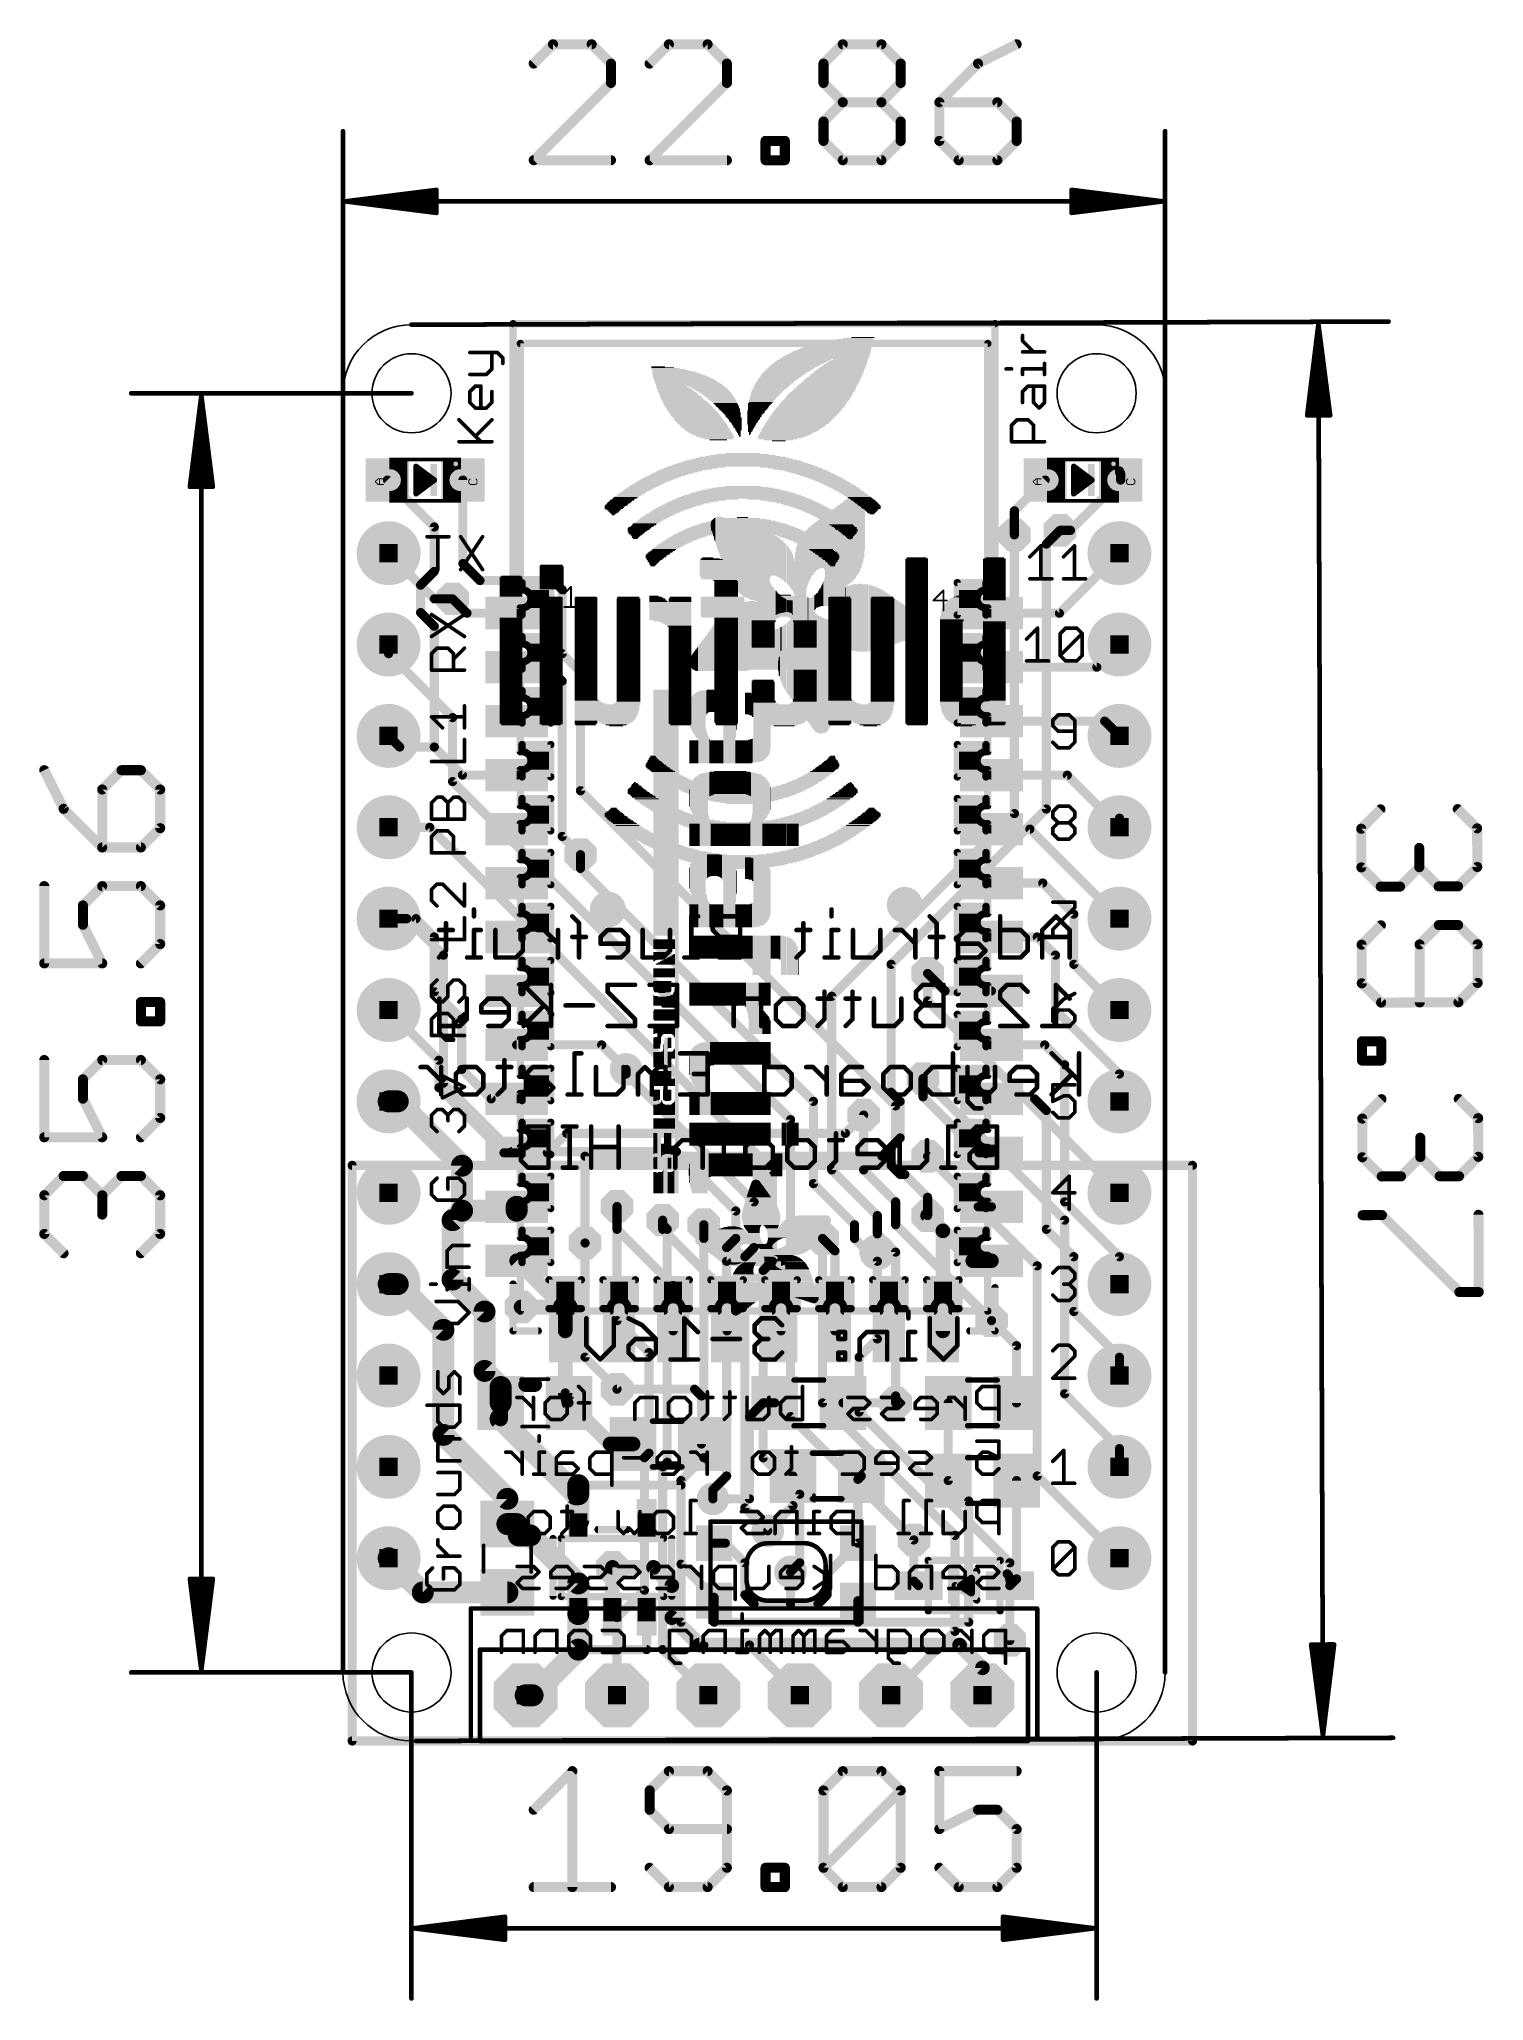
# Model space of a CAD drawing. Extents: x -8.4 to 31.7, y -7.2 to 47.3.
import ezdxf

# ---------------------------------------------------------------- set-up
doc = ezdxf.new("R2010")
doc.units = 0
for name, color, linetype in [('1', 12, 'CONTINUOUS'), ('16', 132, 'CONTINUOUS'), ('17', 110, 'CONTINUOUS'), ('18', 110, 'CONTINUOUS'), ('20', 53, 'CONTINUOUS'), ('21', 4, 'CONTINUOUS'), ('22', 6, 'CONTINUOUS'), ('51', 253, 'CONTINUOUS')]:
    doc.layers.add(name, color=color, linetype=linetype)

# ---------------------------------------------------------------- blocks, each defined once
blk = doc.blocks.new('RECT')
blk.add_solid([(-0.5, -0.5), (0.5, -0.5), (-0.5, 0.5), (0.5, 0.5)])
blk = doc.blocks.new('PIE')
at = {"const_width": 0.5}
blk.add_lwpolyline([(0, -0.25, 1), (0, 0.25, 1), (0, -0.25)], format="xyb", dxfattribs=at)
blk = doc.blocks.new('ROUNDP')
at = {"const_width": 0.5}
blk.add_lwpolyline([(0, -0.25, 1), (0, 0.25, 1), (0, -0.25)], format="xyb", dxfattribs=at)
blk = doc.blocks.new('OCTAGONP')
at = {"const_width": 0.5}
blk.add_lwpolyline([(-0.25, -0.1036), (-0.25, 0.1036), (-0.1036, 0.25), (0.1036, 0.25), (0.25, 0.1036), (0.25, -0.1036), (0.1036, -0.25), (-0.1036, -0.25), (-0.25, -0.1036), (-0.25, 0.1036)], dxfattribs=at)
blk = doc.blocks.new('ROUNDV')
at = {"const_width": 0.5}
blk.add_lwpolyline([(0, -0.25, 1), (0, 0.25, 1), (0, -0.25)], format="xyb", dxfattribs=at)
blk = doc.blocks.new('OCTAGONV')
at = {"const_width": 0.5}
blk.add_lwpolyline([(-0.25, -0.1036), (-0.25, 0.1036), (-0.1036, 0.25), (0.1036, 0.25), (0.25, 0.1036), (0.25, -0.1036), (0.1036, -0.25), (-0.1036, -0.25), (-0.25, -0.1036), (-0.25, 0.1036)], dxfattribs=at)

msp = doc.modelspace()

# ---------------------------------------------------------------- linework, layer by layer
at = {"layer": '1'}
for points, const_width in [([(1.236, 35.052), (2.54, 33.748)], 0.254), ([(3.336, 32.732), (3.336, 35.052)], 0.254), ([(18.669, 34.197), (19.524, 35.052)], 0.254), ([(20.227, 33.655), (21.624, 35.052)], 0.254), ([(21.59, 35.306), (21.59, 35.272)], 0.254), ([(21.624, 35.238), (21.59, 35.272)], 0.254), ([(21.624, 35.052), (21.624, 35.238)], 0.254), ([(2.54, 33.748), (2.54, 32.512)], 0.254), ([(18.669, 33.528), (18.669, 34.197)], 0.254), ([(19.939, 33.655), (20.227, 33.655)], 0.254), ([(3.81, 32.258), (3.336, 32.732)], 0.254), ([(19.92, 31.35), (21.59, 33.02)], 0.254), ([(2.54, 32.512), (2.159, 32.131)], 0.254), ([(2.159, 32.131), (2.159, 31.369)], 0.254), ([(5.842, 32.258), (3.81, 32.258)], 0.254), ([(6.096, 32.004), (5.842, 32.258)], 0.254), ([(3.048, 31.75), (3.448, 31.35)], 0.254), ([(6.096, 30.226), (6.096, 32.004)], 0.254), ([(2.159, 31.369), (2.54, 30.988)], 0.254), ([(2.54, 30.988), (2.54, 27.631)], 0.254), ([(4.83, 31.35), (3.448, 31.35)], 0.254), ([(19.92, 31.35), (18.03, 31.35)], 0.254), ([(20.96, 29.85), (21.59, 30.48)], 0.254), ([(6.604, 29.718), (6.096, 30.226)], 0.254), ([(4.83, 29.85), (5.71, 29.85)], 0.254), ([(5.71, 29.85), (6.096, 29.464)], 0.254), ([(6.096, 29.464), (6.096, 25.146)], 0.254), ([(6.604, 26.416), (6.604, 29.718)], 0.254), ([(18.03, 29.85), (20.96, 29.85)], 0.254), ([(18.03, 28.35), (21.18, 28.35)], 0.254), ([(21.18, 28.35), (21.59, 27.94)], 0.254), ([(1.27, 27.94), (1.579, 27.631)], 0.254), ([(1.579, 27.631), (2.54, 27.631)], 0.254), ([(2.54, 27.631), (3.321, 26.85)], 0.254), ([(3.321, 26.85), (4.83, 26.85)], 0.254), ([(18.03, 26.85), (20.14, 26.85)], 0.254), ([(20.14, 26.85), (21.59, 25.4)], 0.254), ([(15.367, 17.653), (6.604, 26.416)], 0.254), ([(21.59, 25.654), (21.59, 25.4)], 0.254), ([(6.096, 25.146), (6.604, 24.638)], 0.254), ([(18.03, 25.35), (19.1, 25.35)], 0.254), ([(19.1, 25.35), (21.59, 22.86)], 0.254), ([(18.03, 23.85), (19.457, 23.85)], 0.254), ([(19.457, 23.85), (20.32, 22.987)], 0.254), ([(1.27, 22.86), (2.032, 22.86)], 0.254), ([(2.032, 22.86), (2.54, 22.352)], 0.254), ([(20.32, 22.987), (20.32, 21.59)], 0.254), ([(2.54, 22.352), (2.54, 20.828)], 0.254), ([(18.03, 22.35), (19.306, 22.35)], 0.254), ([(19.306, 22.35), (19.812, 21.844)], 0.254), ([(19.812, 21.844), (19.812, 20.32)], 0.254), ([(16.742, 20.85), (16.256, 21.336)], 0.254), ([(20.32, 21.59), (21.59, 20.32)], 0.254), ([(2.54, 20.828), (3.302, 20.066)], 0.254), ([(18.03, 20.85), (16.742, 20.85)], 0.254), ([(1.27, 20.32), (2.667, 18.923)], 0.254), ([(3.302, 20.066), (3.302, 18.669)], 0.254), ([(19.812, 20.32), (21.59, 18.542)], 0.254), ([(4.83, 19.35), (7.193, 19.35)], 0.254), ([(7.193, 19.35), (7.874, 18.669)], 0.254), ([(18.03, 19.35), (19.512, 19.35)], 0.254), ([(19.512, 19.35), (20.066, 18.796)], 0.254), ([(2.667, 18.923), (2.667, 18.161)], 0.254), ([(3.302, 18.669), (4.121, 17.85)], 0.254), ([(16.129, 18.415), (16.129, 17.907)], 0.254), ([(20.066, 18.796), (20.066, 14.986)], 0.254), ([(21.59, 18.542), (21.59, 17.78)], 0.254), ([(1.524, 17.78), (1.27, 17.78)], 0.6096), ([(1.524, 17.78), (3.312, 15.992)], 0.6096), ([(2.667, 18.161), (4.478, 16.35)], 0.254), ([(16.129, 17.907), (17.686, 16.35)], 0.254), ([(4.121, 17.85), (4.83, 17.85)], 0.254), ([(14.478, 17.399), (13.97, 16.891)], 0.254), ([(15.367, 16.637), (15.367, 17.653)], 0.254), ([(18.03, 17.85), (19.234, 17.85)], 0.254), ([(19.234, 17.85), (19.558, 17.526)], 0.254), ([(19.558, 17.526), (19.558, 14.224)], 0.254), ([(6.223, 16.891), (5.682, 16.35)], 0.254), ([(13.97, 16.891), (6.223, 16.891)], 0.254), ([(4.478, 16.35), (4.83, 16.35)], 0.254), ([(5.682, 16.35), (4.83, 16.35)], 0.254), ([(6.731, 13.843), (6.731, 16.256)], 0.254), ([(6.731, 16.256), (14.986, 16.256)], 0.254), ([(14.986, 16.256), (15.367, 16.637)], 0.254), ([(16.256, 16.256), (17.662, 14.85)], 0.254), ([(17.686, 16.35), (18.03, 16.35)], 0.254), ([(3.312, 15.992), (3.312, 14.742)], 0.6096), ([(3.048, 14.478), (3.312, 14.742)], 0.6096), ([(3.048, 14.478), (3.048, 12.827)], 0.6096), ([(3.312, 14.742), (4.83, 14.742)], 0.6096), ([(4.83, 14.742), (4.83, 14.85)], 0.6096), ([(7.62, 14.224), (7.62, 14.859)], 0.254), ([(16.68, 14.181), (16.256, 14.605)], 0.4064), ([(17.662, 14.85), (18.03, 14.85)], 0.254), ([(20.066, 14.986), (21.59, 13.462)], 0.254), ([(7.62, 14.224), (9.18, 12.664)], 0.254), ([(8.89, 14.224), (8.89, 14.478)], 0.254), ([(10.68, 12.434), (8.89, 14.224)], 0.254), ([(10.033, 13.97), (10.033, 14.351)], 0.254), ([(16.68, 11.4), (16.68, 14.181)], 0.4064), ([(16.68, 14.181), (17.511, 13.35)], 0.4064), ([(19.558, 14.224), (20.32, 13.462)], 0.254), ([(10.668, 13.335), (10.033, 13.97)], 0.254), ([(13.68, 13.625), (13.335, 13.97)], 0.254), ([(13.68, 11.4), (13.68, 13.625)], 0.254), ([(3.048, 12.827), (3.937, 11.938)], 0.6096), ([(4.83, 13.35), (6.096, 12.084)], 0.4064), ([(12.18, 13.335), (10.668, 13.335)], 0.254), ([(12.18, 11.4), (12.18, 13.335)], 0.254), ([(17.511, 13.35), (18.03, 13.35)], 0.4064), ([(20.32, 13.462), (20.32, 11.938)], 0.254), ([(21.59, 13.462), (21.59, 12.7)], 0.254), ([(1.27, 12.7), (1.524, 12.7)], 0.6096), ([(1.524, 12.7), (2.794, 11.43)], 0.6096), ([(9.18, 12.664), (9.18, 11.4)], 0.254), ([(10.68, 11.4), (10.68, 12.434)], 0.254), ([(3.937, 11.938), (3.937, 10.287)], 0.6096), ([(6.096, 12.065), (4.953, 12.065)], 0.4064), ([(6.096, 12.084), (6.096, 12.065)], 0.4064), ([(6.18, 12.065), (6.096, 12.065)], 0.4064), ([(6.18, 11.4), (6.18, 12.065)], 0.4064), ([(20.32, 11.938), (21.59, 10.668)], 0.254), ([(2.794, 11.43), (2.794, 8.509)], 0.6096), ([(6.18, 9.675), (6.18, 11.4)], 0.4064), ([(18.034, 11.684), (18.73, 10.988)], 0.254), ([(18.73, 10.988), (18.73, 9.398)], 0.254), ([(3.937, 10.287), (4.384, 9.84)], 0.6096), ([(21.59, 10.668), (21.59, 10.16)], 0.254), ([(4.384, 9.84), (4.384, 9.398)], 0.6096), ([(7.62, 9.779), (9.779, 9.779)], 0.254), ([(9.779, 9.779), (9.967, 9.591)], 0.254), ([(4.384, 9.398), (4.384, 8.951)], 0.4064), ([(6.18, 9.675), (6.18, 9.502)], 0.254), ([(6.18, 9.502), (6.284, 9.398)], 0.254), ([(6.203, 9.398), (6.284, 9.398)], 0.254), ([(6.284, 9.398), (7.427, 8.255)], 0.4064), ([(9.967, 9.591), (9.967, 8.255)], 0.254), ([(11.303, 9.017), (11.684, 9.398)], 0.254), ([(11.684, 9.398), (12.004, 9.398)], 0.254), ([(13.904, 9.398), (15.367, 9.398)], 0.254), ([(15.367, 9.591), (15.367, 9.398)], 0.254), ([(16.83, 7.239), (16.83, 9.398)], 0.254), ([(2.794, 8.509), (4.572, 6.731)], 0.6096), ([(4.384, 8.951), (6.477, 6.858)], 0.6096), ([(11.303, 6.731), (11.303, 9.017)], 0.254), ([(7.427, 8.255), (8.067, 8.255)], 0.4064), ([(6.543, 7.112), (6.543, 6.858)], 0.6096), ([(6.543, 6.858), (6.543, 6.1261)], 0.6096), ([(9.398, 7.112), (6.543, 7.112)], 0.254), ([(9.398, 4.915), (9.398, 7.112)], 0.254), ([(12.512, 7.366), (12.512, 6.543)], 0.254), ([(14.319, 7.273), (14.412, 7.366)], 0.254), ([(14.319, 5.499), (14.319, 7.273)], 0.254), ([(17.399, 6.67), (16.83, 7.239)], 0.254), ([(18.73, 4.506), (18.73, 7.239)], 0.254), ([(4.572, 6.731), (4.572, 6.03)], 0.6096), ([(6.477, 6.858), (6.543, 6.858)], 0.4064), ([(10.287, 6.731), (11.303, 6.731)], 0.254), ([(12.512, 6.543), (11.811, 5.842)], 0.254), ([(17.399, 3.302), (17.399, 6.67)], 0.254), ([(4.572, 6.03), (4.826, 6.03)], 0.6096), ([(4.887, 5.715), (4.572, 6.03)], 0.6096), ([(5.207, 5.715), (4.887, 5.715)], 0.6096), ([(6.543, 4.379), (5.207, 5.715)], 0.6096), ([(10.319, 5.499), (10.63, 5.499)], 0.254), ([(10.63, 5.499), (11.176, 4.953)], 0.254), ([(13.462, 4.642), (14.319, 5.499)], 0.254), ([(15.875, 4.445), (15.875, 5.588)], 0.254), ([(1.27, 5.08), (2.22, 4.13)], 0.6096), ([(7.493, 3.5259), (7.493, 4.826)], 0.4064), ([(8.636, 4.826), (7.493, 4.826)], 0.4064), ([(9.144, 4.318), (8.636, 4.826)], 0.4064), ([(9.398, 4.915), (10.319, 3.994)], 0.254), ([(11.176, 4.953), (11.176, 4.064)], 0.254), ([(2.22, 4.13), (4.572, 4.13)], 0.6096), ([(6.543, 3.5259), (6.543, 4.379)], 0.6096), ([(9.144, 3.429), (9.144, 4.318)], 0.4064), ([(12.446, 4.699), (12.446, 3.81)], 0.254), ([(13.462, 4.064), (13.462, 4.642)], 0.254), ([(16.002, 4.318), (15.875, 4.445)], 0.254), ([(18.542, 4.318), (18.73, 4.506)], 0.254), ([(18.542, 2.794), (18.542, 4.318)], 0.254), ([(6.543, 2.54), (6.543, 3.5259)], 0.6096), ([(10.319, 3.994), (10.319, 3.899)], 0.254), ([(10.319, 3.899), (10.319, 3.302)], 0.254), ([(11.176, 4.064), (11.43, 3.81)], 0.254), ([(11.43, 3.81), (12.446, 3.81)], 0.254), ([(12.446, 3.81), (13.208, 3.81)], 0.254), ([(13.208, 3.81), (13.462, 4.064)], 0.254), ([(14.319, 3.899), (14.319, 3.302)], 0.254), ([(8.443, 3.5259), (8.443, 2.54)], 0.254), ([(9.906, 2.667), (9.144, 3.429)], 0.4064), ([(10.319, 3.302), (14.319, 3.302)], 0.254), ([(14.319, 3.302), (17.399, 3.302)], 0.254), ([(5.273, 1.27), (6.543, 2.54)], 0.6096), ([(17.145, 2.667), (9.906, 2.667)], 0.4064), ([(17.145, 2.667), (17.78, 2.032)], 0.4064), ([(8.443, 2.54), (6.543, 2.54)], 0.254), ([(17.78, 2.032), (17.78, 1.27)], 0.4064), ([(5.08, 1.27), (5.273, 1.27)], 0.6096)]:
    msp.add_lwpolyline(points, dxfattribs=dict(at, const_width=const_width))
for points, const_width in [([(1.2809, 35.0969, 1), (1.1911, 35.0071)], 0.127), ([(3.3995, 35.052, 1), (3.2725, 35.052)], 0.127), ([(19.5689, 35.0071, 1), (19.4791, 35.0969)], 0.127), ([(21.6535, 35.306, 1), (21.5265, 35.306)], 0.127), ([(21.6349, 35.3169, 1), (21.5451, 35.2271)], 0.127), ([(21.5265, 35.272, 1), (21.6535, 35.272)], 0.127), ([(21.6875, 35.238, 1), (21.5605, 35.238)], 0.127), ([(21.5605, 35.052, 1), (21.6875, 35.052)], 0.127), ([(21.5791, 35.1931, 1), (21.6689, 35.2829)], 0.127), ([(21.6689, 35.0071, 1), (21.5791, 35.0969)], 0.127), ([(2.6035, 33.748, 1), (2.4765, 33.748)], 0.127), ([(2.4951, 33.7031, 1), (2.5849, 33.7929)], 0.127), ([(18.7325, 34.197, 1), (18.6055, 34.197)], 0.127), ([(18.6241, 34.2419, 1), (18.7139, 34.1521)], 0.127), ([(18.6055, 33.528, 1), (18.7325, 33.528)], 0.127), ([(19.939, 33.7185, 1), (19.939, 33.5915)], 0.127), ([(20.1821, 33.6999, 1), (20.2719, 33.6101)], 0.127), ([(20.227, 33.5915, 1), (20.227, 33.7185)], 0.127), ([(3.3809, 32.7769, 1), (3.2911, 32.6871)], 0.127), ([(3.2725, 32.732, 1), (3.3995, 32.732)], 0.127), ([(21.6349, 32.9751, 1), (21.5451, 33.0649)], 0.127), ([(2.2225, 32.131, 1), (2.0955, 32.131)], 0.127), ([(2.1141, 32.1759, 1), (2.2039, 32.0861)], 0.127), ([(2.4765, 32.512, 1), (2.6035, 32.512)], 0.127), ([(2.5849, 32.4671, 1), (2.4951, 32.5569)], 0.127), ([(3.81, 32.3215, 1), (3.81, 32.1945)], 0.127), ([(3.7651, 32.2131, 1), (3.8549, 32.3029)], 0.127), ([(5.8869, 32.3029, 1), (5.7971, 32.2131)], 0.127), ([(5.842, 32.1945, 1), (5.842, 32.3215)], 0.127), ([(3.0929, 31.7949, 1), (3.0031, 31.7051)], 0.127), ([(6.1595, 32.004, 1), (6.0325, 32.004)], 0.127), ([(6.0511, 31.9591, 1), (6.1409, 32.0489)], 0.127), ([(2.2039, 31.4139, 1), (2.1141, 31.3241)], 0.127), ([(2.0955, 31.369, 1), (2.2225, 31.369)], 0.127), ([(2.6035, 30.988, 1), (2.4765, 30.988)], 0.127), ([(2.4951, 30.9431, 1), (2.5849, 31.0329)], 0.127), ([(3.448, 31.4135, 1), (3.448, 31.2865)], 0.127), ([(3.4031, 31.3051, 1), (3.4929, 31.3949)], 0.127), ([(4.83, 31.2865, 1), (4.83, 31.4135)], 0.127), ([(18.03, 31.4135, 1), (18.03, 31.2865)], 0.127), ([(19.8751, 31.3949, 1), (19.9649, 31.3051)], 0.127), ([(19.92, 31.2865, 1), (19.92, 31.4135)], 0.127), ([(21.6349, 30.4351, 1), (21.5451, 30.5249)], 0.127), ([(6.1409, 30.2709, 1), (6.0511, 30.1811)], 0.127), ([(6.0325, 30.226, 1), (6.1595, 30.226)], 0.127), ([(4.83, 29.9135, 1), (4.83, 29.7865)], 0.127), ([(5.7549, 29.8949, 1), (5.6651, 29.8051)], 0.127), ([(5.71, 29.7865, 1), (5.71, 29.9135)], 0.127), ([(6.1595, 29.464, 1), (6.0325, 29.464)], 0.127), ([(6.0511, 29.4191, 1), (6.1409, 29.5089)], 0.127), ([(6.6675, 29.718, 1), (6.5405, 29.718)], 0.127), ([(6.5591, 29.6731, 1), (6.6489, 29.7629)], 0.127), ([(18.03, 29.9135, 1), (18.03, 29.7865)], 0.127), ([(20.9151, 29.8949, 1), (21.0049, 29.8051)], 0.127), ([(20.96, 29.7865, 1), (20.96, 29.9135)], 0.127), ([(18.03, 28.4135, 1), (18.03, 28.2865)], 0.127), ([(21.2249, 28.3949, 1), (21.1351, 28.3051)], 0.127), ([(21.18, 28.2865, 1), (21.18, 28.4135)], 0.127), ([(1.3149, 27.9849, 1), (1.2251, 27.8951)], 0.127), ([(21.5451, 27.8951, 1), (21.6349, 27.9849)], 0.127), ([(1.579, 27.6945, 1), (1.579, 27.5675)], 0.127), ([(1.5341, 27.5861, 1), (1.6239, 27.6759)], 0.127), ([(2.5849, 27.6759, 1), (2.4951, 27.5861)], 0.127), ([(2.4765, 27.631, 1), (2.6035, 27.631)], 0.127), ([(2.54, 27.5675, 1), (2.54, 27.6945)], 0.127), ([(3.321, 26.9135, 1), (3.321, 26.7865)], 0.127), ([(3.2761, 26.8051, 1), (3.3659, 26.8949)], 0.127), ([(4.83, 26.7865, 1), (4.83, 26.9135)], 0.127), ([(18.03, 26.9135, 1), (18.03, 26.7865)], 0.127), ([(20.1849, 26.8949, 1), (20.0951, 26.8051)], 0.127), ([(20.14, 26.7865, 1), (20.14, 26.9135)], 0.127), ([(6.6489, 26.4609, 1), (6.5591, 26.3711)], 0.127), ([(6.5405, 26.416, 1), (6.6675, 26.416)], 0.127), ([(21.6535, 25.654, 1), (21.5265, 25.654)], 0.127), ([(6.1409, 25.1909, 1), (6.0511, 25.1011)], 0.127), ([(6.0325, 25.146, 1), (6.1595, 25.146)], 0.127), ([(18.03, 25.4135, 1), (18.03, 25.2865)], 0.127), ([(19.1449, 25.3949, 1), (19.0551, 25.3051)], 0.127), ([(19.1, 25.2865, 1), (19.1, 25.4135)], 0.127), ([(21.5265, 25.4, 1), (21.6535, 25.4)], 0.127), ([(21.5451, 25.3551, 1), (21.6349, 25.4449)], 0.127), ([(6.5591, 24.5931, 1), (6.6489, 24.6829)], 0.127), ([(18.03, 23.9135, 1), (18.03, 23.7865)], 0.127), ([(19.5019, 23.8949, 1), (19.4121, 23.8051)], 0.127), ([(19.457, 23.7865, 1), (19.457, 23.9135)], 0.127), ([(1.27, 22.9235, 1), (1.27, 22.7965)], 0.127), ([(2.0769, 22.9049, 1), (1.9871, 22.8151)], 0.127), ([(2.032, 22.7965, 1), (2.032, 22.9235)], 0.127), ([(20.3835, 22.987, 1), (20.2565, 22.987)], 0.127), ([(20.2751, 22.9421, 1), (20.3649, 23.0319)], 0.127), ([(21.5451, 22.8151, 1), (21.6349, 22.9049)], 0.127), ([(2.6035, 22.352, 1), (2.4765, 22.352)], 0.127), ([(2.4951, 22.3071, 1), (2.5849, 22.3969)], 0.127), ([(18.03, 22.4135, 1), (18.03, 22.2865)], 0.127), ([(19.3509, 22.3949, 1), (19.2611, 22.3051)], 0.127), ([(19.306, 22.2865, 1), (19.306, 22.4135)], 0.127), ([(19.8755, 21.844, 1), (19.7485, 21.844)], 0.127), ([(19.7671, 21.7991, 1), (19.8569, 21.8889)], 0.127), ([(16.3009, 21.3809, 1), (16.2111, 21.2911)], 0.127), ([(20.3649, 21.6349, 1), (20.2751, 21.5451)], 0.127), ([(20.2565, 21.59, 1), (20.3835, 21.59)], 0.127), ([(2.5849, 20.8729, 1), (2.4951, 20.7831)], 0.127), ([(2.4765, 20.828, 1), (2.6035, 20.828)], 0.127), ([(16.742, 20.9135, 1), (16.742, 20.7865)], 0.127), ([(16.6971, 20.8051, 1), (16.7869, 20.8949)], 0.127), ([(18.03, 20.7865, 1), (18.03, 20.9135)], 0.127), ([(1.3149, 20.3649, 1), (1.2251, 20.2751)], 0.127), ([(3.3655, 20.066, 1), (3.2385, 20.066)], 0.127), ([(19.8569, 20.3649, 1), (19.7671, 20.2751)], 0.127), ([(19.7485, 20.32, 1), (19.8755, 20.32)], 0.127), ([(21.5451, 20.2751, 1), (21.6349, 20.3649)], 0.127), ([(3.2571, 20.0211, 1), (3.3469, 20.1109)], 0.127), ([(4.83, 19.4135, 1), (4.83, 19.2865)], 0.127), ([(7.2379, 19.3949, 1), (7.1481, 19.3051)], 0.127), ([(7.193, 19.2865, 1), (7.193, 19.4135)], 0.127), ([(18.03, 19.4135, 1), (18.03, 19.2865)], 0.127), ([(19.5569, 19.3949, 1), (19.4671, 19.3051)], 0.127), ([(19.512, 19.2865, 1), (19.512, 19.4135)], 0.127), ([(2.7305, 18.923, 1), (2.6035, 18.923)], 0.127), ([(2.6221, 18.8781, 1), (2.7119, 18.9679)], 0.127), ([(3.3469, 18.7139, 1), (3.2571, 18.6241)], 0.127), ([(3.2385, 18.669, 1), (3.3655, 18.669)], 0.127), ([(7.8291, 18.6241, 1), (7.9189, 18.7139)], 0.127), ([(16.1925, 18.415, 1), (16.0655, 18.415)], 0.127), ([(20.1295, 18.796, 1), (20.0025, 18.796)], 0.127), ([(20.0211, 18.7511, 1), (20.1109, 18.8409)], 0.127), ([(21.6535, 18.542, 1), (21.5265, 18.542)], 0.127), ([(21.5451, 18.4971, 1), (21.6349, 18.5869)], 0.127), ([(1.27, 17.9324, 1), (1.27, 17.6276)], 0.3048), ([(1.6318, 17.8878, 1), (1.4162, 17.6722)], 0.3048), ([(1.524, 17.6276, 1), (1.524, 17.9324)], 0.3048), ([(2.7119, 18.2059, 1), (2.6221, 18.1161)], 0.127), ([(2.6035, 18.161, 1), (2.7305, 18.161)], 0.127), ([(16.1739, 17.9519, 1), (16.0841, 17.8621)], 0.127), ([(4.121, 17.9135, 1), (4.121, 17.7865)], 0.127), ([(4.0761, 17.8051, 1), (4.1659, 17.8949)], 0.127), ([(4.83, 17.7865, 1), (4.83, 17.9135)], 0.127), ([(14.5229, 17.3541, 1), (14.4331, 17.4439)], 0.127), ([(15.4305, 17.653, 1), (15.3035, 17.653)], 0.127), ([(15.3221, 17.6081, 1), (15.4119, 17.6979)], 0.127), ([(16.0655, 17.907, 1), (16.1925, 17.907)], 0.127), ([(18.03, 17.9135, 1), (18.03, 17.7865)], 0.127), ([(19.2789, 17.8949, 1), (19.1891, 17.8051)], 0.127), ([(19.234, 17.7865, 1), (19.234, 17.9135)], 0.127), ([(19.6215, 17.526, 1), (19.4945, 17.526)], 0.127), ([(19.5131, 17.4811, 1), (19.6029, 17.5709)], 0.127), ([(21.5265, 17.78, 1), (21.6535, 17.78)], 0.127), ([(6.223, 16.9545, 1), (6.223, 16.8275)], 0.127), ([(6.2679, 16.8461, 1), (6.1781, 16.9359)], 0.127), ([(13.9251, 16.9359, 1), (14.0149, 16.8461)], 0.127), ([(13.97, 16.8275, 1), (13.97, 16.9545)], 0.127), ([(4.478, 16.4135, 1), (4.478, 16.2865)], 0.127), ([(4.4331, 16.3051, 1), (4.5229, 16.3949)], 0.127), ([(4.83, 16.4135, 1), (4.83, 16.2865)], 0.127), ([(4.83, 16.2865, 1), (4.83, 16.4135)], 0.127), ([(5.6371, 16.3949, 1), (5.7269, 16.3051)], 0.127), ([(5.682, 16.2865, 1), (5.682, 16.4135)], 0.127), ([(6.7945, 16.256, 1), (6.6675, 16.256)], 0.127), ([(6.731, 16.3195, 1), (6.731, 16.1925)], 0.127), ([(14.9411, 16.3009, 1), (15.0309, 16.2111)], 0.127), ([(14.986, 16.1925, 1), (14.986, 16.3195)], 0.127), ([(15.3035, 16.637, 1), (15.4305, 16.637)], 0.127), ([(15.4119, 16.5921, 1), (15.3221, 16.6819)], 0.127), ([(16.3009, 16.3009, 1), (16.2111, 16.2111)], 0.127), ([(17.686, 16.4135, 1), (17.686, 16.2865)], 0.127), ([(17.6411, 16.3051, 1), (17.7309, 16.3949)], 0.127), ([(18.03, 16.2865, 1), (18.03, 16.4135)], 0.127), ([(3.4644, 15.992, 1), (3.1596, 15.992)], 0.3048), ([(3.2042, 15.8842, 1), (3.4198, 16.0998)], 0.3048), ([(2.9402, 14.5858, 1), (3.1558, 14.3702)], 0.3048), ([(3.2004, 14.478, 1), (2.8956, 14.478)], 0.3048), ([(3.312, 14.8944, 1), (3.312, 14.5896)], 0.3048), ([(3.1596, 14.742, 1), (3.4644, 14.742)], 0.3048), ([(3.4198, 14.6342, 1), (3.2042, 14.8498)], 0.3048), ([(4.9824, 14.85, 1), (4.6776, 14.85)], 0.3048), ([(4.6776, 14.742, 1), (4.9824, 14.742)], 0.3048), ([(4.83, 14.5896, 1), (4.83, 14.8944)], 0.3048), ([(7.6835, 14.859, 1), (7.5565, 14.859)], 0.127), ([(16.3278, 14.6768, 1), (16.1842, 14.5332)], 0.2032), ([(17.662, 14.9135, 1), (17.662, 14.7865)], 0.127), ([(17.6171, 14.8051, 1), (17.7069, 14.8949)], 0.127), ([(18.03, 14.7865, 1), (18.03, 14.9135)], 0.127), ([(20.1109, 15.0309, 1), (20.0211, 14.9411)], 0.127), ([(20.0025, 14.986, 1), (20.1295, 14.986)], 0.127), ([(7.6649, 14.2689, 1), (7.5751, 14.1791)], 0.127), ([(7.5565, 14.224, 1), (7.6835, 14.224)], 0.127), ([(8.9535, 14.478, 1), (8.8265, 14.478)], 0.127), ([(8.9349, 14.2689, 1), (8.8451, 14.1791)], 0.127), ([(8.8265, 14.224, 1), (8.9535, 14.224)], 0.127), ([(10.0965, 14.351, 1), (9.9695, 14.351)], 0.127), ([(16.7816, 14.181, 1), (16.5784, 14.181)], 0.2032), ([(16.7518, 14.2528, 1), (16.6082, 14.1092)], 0.2032), ([(16.6082, 14.1092, 1), (16.7518, 14.2528)], 0.2032), ([(19.6029, 14.2689, 1), (19.5131, 14.1791)], 0.127), ([(19.4945, 14.224, 1), (19.6215, 14.224)], 0.127), ([(6.6675, 13.843, 1), (6.7945, 13.843)], 0.127), ([(10.0779, 14.0149, 1), (9.9881, 13.9251)], 0.127), ([(9.9695, 13.97, 1), (10.0965, 13.97)], 0.127), ([(13.3799, 14.0149, 1), (13.2901, 13.9251)], 0.127), ([(13.7435, 13.625, 1), (13.6165, 13.625)], 0.127), ([(13.6351, 13.5801, 1), (13.7249, 13.6699)], 0.127), ([(3.1558, 12.9348, 1), (2.9402, 12.7192)], 0.3048), ([(4.9018, 13.4218, 1), (4.7582, 13.2782)], 0.2032), ([(10.668, 13.3985, 1), (10.668, 13.2715)], 0.127), ([(10.6231, 13.2901, 1), (10.7129, 13.3799)], 0.127), ([(12.2435, 13.335, 1), (12.1165, 13.335)], 0.127), ([(12.18, 13.2715, 1), (12.18, 13.3985)], 0.127), ([(17.511, 13.4516, 1), (17.511, 13.2484)], 0.2032), ([(17.4392, 13.2782, 1), (17.5828, 13.4218)], 0.2032), ([(18.03, 13.2484, 1), (18.03, 13.4516)], 0.2032), ([(20.3835, 13.462, 1), (20.2565, 13.462)], 0.127), ([(20.2751, 13.4171, 1), (20.3649, 13.5069)], 0.127), ([(21.6535, 13.462, 1), (21.5265, 13.462)], 0.127), ([(21.5451, 13.4171, 1), (21.6349, 13.5069)], 0.127), ([(1.27, 12.8524, 1), (1.27, 12.5476)], 0.3048), ([(1.6318, 12.8078, 1), (1.4162, 12.5922)], 0.3048), ([(1.524, 12.5476, 1), (1.524, 12.8524)], 0.3048), ([(2.8956, 12.827, 1), (3.2004, 12.827)], 0.3048), ([(9.2435, 12.664, 1), (9.1165, 12.664)], 0.127), ([(9.1351, 12.6191, 1), (9.2249, 12.7089)], 0.127), ([(10.7435, 12.434, 1), (10.6165, 12.434)], 0.127), ([(10.6351, 12.3891, 1), (10.7249, 12.4789)], 0.127), ([(21.5265, 12.7, 1), (21.6535, 12.7)], 0.127), ([(4.0894, 11.938, 1), (3.7846, 11.938)], 0.3048), ([(3.8292, 11.8302, 1), (4.0448, 12.0458)], 0.3048), ([(4.953, 12.1666, 1), (4.953, 11.9634)], 0.2032), ([(6.1976, 12.084, 1), (5.9944, 12.084)], 0.2032), ([(6.096, 12.1666, 1), (6.096, 11.9634)], 0.2032), ([(5.9944, 12.065, 1), (6.1976, 12.065)], 0.2032), ([(6.0242, 12.0122, 1), (6.1678, 12.1558)], 0.2032), ([(6.2816, 12.065, 1), (6.0784, 12.065)], 0.2032), ([(6.096, 11.9634, 1), (6.096, 12.1666)], 0.2032), ([(6.18, 11.9634, 1), (6.18, 12.1666)], 0.2032), ([(20.3649, 11.9829, 1), (20.2751, 11.8931)], 0.127), ([(20.2565, 11.938, 1), (20.3835, 11.938)], 0.127), ([(2.9464, 11.43, 1), (2.6416, 11.43)], 0.3048), ([(2.6862, 11.3222, 1), (2.9018, 11.5378)], 0.3048), ([(6.2816, 11.4, 1), (6.0784, 11.4)], 0.2032), ([(6.0784, 11.4, 1), (6.2816, 11.4)], 0.2032), ([(9.1165, 11.4, 1), (9.2435, 11.4)], 0.127), ([(10.6165, 11.4, 1), (10.7435, 11.4)], 0.127), ([(12.1165, 11.4, 1), (12.2435, 11.4)], 0.127), ([(13.6165, 11.4, 1), (13.7435, 11.4)], 0.127), ([(16.5784, 11.4, 1), (16.7816, 11.4)], 0.2032), ([(18.0789, 11.7289, 1), (17.9891, 11.6391)], 0.127), ([(18.7935, 10.988, 1), (18.6665, 10.988)], 0.127), ([(18.6851, 10.9431, 1), (18.7749, 11.0329)], 0.127), ([(4.0448, 10.3948, 1), (3.8292, 10.1792)], 0.3048), ([(3.7846, 10.287, 1), (4.0894, 10.287)], 0.3048), ([(21.6535, 10.668, 1), (21.5265, 10.668)], 0.127), ([(21.5451, 10.6231, 1), (21.6349, 10.7129)], 0.127), ([(4.5364, 9.84, 1), (4.2316, 9.84)], 0.3048), ([(4.2762, 9.7322, 1), (4.4918, 9.9478)], 0.3048), ([(7.62, 9.8425, 1), (7.62, 9.7155)], 0.127), ([(9.8239, 9.8239, 1), (9.7341, 9.7341)], 0.127), ([(9.779, 9.7155, 1), (9.779, 9.8425)], 0.127), ([(21.5265, 10.16, 1), (21.6535, 10.16)], 0.127), ([(4.2316, 9.398, 1), (4.5364, 9.398)], 0.3048), ([(4.4856, 9.398, 1), (4.2824, 9.398)], 0.2032), ([(6.0784, 9.675, 1), (6.2816, 9.675)], 0.2032), ([(6.2435, 9.675, 1), (6.1165, 9.675)], 0.127), ([(6.2249, 9.5469, 1), (6.1351, 9.4571)], 0.127), ([(6.1165, 9.502, 1), (6.2435, 9.502)], 0.127), ([(6.203, 9.4615, 1), (6.203, 9.3345)], 0.127), ([(6.3558, 9.4698, 1), (6.2122, 9.3262)], 0.2032), ([(6.2391, 9.3531, 1), (6.3289, 9.4429)], 0.127), ([(6.284, 9.3345, 1), (6.284, 9.4615)], 0.127), ([(10.0305, 9.591, 1), (9.9035, 9.591)], 0.127), ([(9.9221, 9.5461, 1), (10.0119, 9.6359)], 0.127), ([(11.684, 9.4615, 1), (11.684, 9.3345)], 0.127), ([(11.7289, 9.3531, 1), (11.6391, 9.4429)], 0.127), ([(12.004, 9.3345, 1), (12.004, 9.4615)], 0.127), ([(13.904, 9.4615, 1), (13.904, 9.3345)], 0.127), ([(15.4305, 9.591, 1), (15.3035, 9.591)], 0.127), ([(15.3035, 9.398, 1), (15.4305, 9.398)], 0.127), ([(15.367, 9.3345, 1), (15.367, 9.4615)], 0.127), ([(16.8935, 9.398, 1), (16.7665, 9.398)], 0.127), ([(18.6665, 9.398, 1), (18.7935, 9.398)], 0.127), ([(2.9018, 8.6168, 1), (2.6862, 8.4012)], 0.3048), ([(4.4918, 9.0588, 1), (4.2762, 8.8432)], 0.3048), ([(4.2824, 8.951, 1), (4.4856, 8.951)], 0.2032), ([(11.3665, 9.017, 1), (11.2395, 9.017)], 0.127), ([(11.2581, 9.0619, 1), (11.3479, 8.9721)], 0.127), ([(2.6416, 8.509, 1), (2.9464, 8.509)], 0.3048), ([(7.427, 8.3566, 1), (7.427, 8.1534)], 0.2032), ([(7.3552, 8.1832, 1), (7.4988, 8.3268)], 0.2032), ([(8.067, 8.1534, 1), (8.067, 8.3566)], 0.2032), ([(9.9035, 8.255, 1), (10.0305, 8.255)], 0.127), ([(6.3692, 6.7502, 1), (6.5848, 6.9658)], 0.3048), ([(6.6954, 7.112, 1), (6.3906, 7.112)], 0.3048), ([(6.6954, 6.858, 1), (6.3906, 6.858)], 0.3048), ([(6.543, 7.1755, 1), (6.543, 7.0485)], 0.127), ([(9.4615, 7.112, 1), (9.3345, 7.112)], 0.127), ([(9.398, 7.0485, 1), (9.398, 7.1755)], 0.127), ([(12.5755, 7.366, 1), (12.4485, 7.366)], 0.127), ([(14.3825, 7.273, 1), (14.2555, 7.273)], 0.127), ([(14.2741, 7.3179, 1), (14.3639, 7.2281)], 0.127), ([(14.4569, 7.3211, 1), (14.3671, 7.4109)], 0.127), ([(16.8749, 7.2839, 1), (16.7851, 7.1941)], 0.127), ([(16.7665, 7.239, 1), (16.8935, 7.239)], 0.127), ([(18.7935, 7.239, 1), (18.6665, 7.239)], 0.127), ([(4.7244, 6.731, 1), (4.4196, 6.731)], 0.3048), ([(4.4642, 6.6232, 1), (4.6798, 6.8388)], 0.3048), ([(6.3906, 6.858, 1), (6.6954, 6.858)], 0.3048), ([(6.477, 6.9596, 1), (6.477, 6.7564)], 0.2032), ([(6.543, 6.7564, 1), (6.543, 6.9596)], 0.2032), ([(10.287, 6.7945, 1), (10.287, 6.6675)], 0.127), ([(11.2395, 6.731, 1), (11.3665, 6.731)], 0.127), ([(11.303, 6.6675, 1), (11.303, 6.7945)], 0.127), ([(12.4485, 6.543, 1), (12.5755, 6.543)], 0.127), ([(12.5569, 6.4981, 1), (12.4671, 6.5879)], 0.127), ([(17.4625, 6.67, 1), (17.3355, 6.67)], 0.127), ([(17.3541, 6.6251, 1), (17.4439, 6.7149)], 0.127), ([(4.6798, 6.1378, 1), (4.4642, 5.9222)], 0.3048), ([(4.572, 6.1824, 1), (4.572, 5.8776)], 0.3048), ([(4.4196, 6.03, 1), (4.7244, 6.03)], 0.3048), ([(4.887, 5.8674, 1), (4.887, 5.5626)], 0.3048), ([(4.826, 5.8776, 1), (4.826, 6.1824)], 0.3048), ([(5.3148, 5.8228, 1), (5.0992, 5.6072)], 0.3048), ([(5.207, 5.5626, 1), (5.207, 5.8674)], 0.3048), ([(6.3906, 6.1261, 1), (6.6954, 6.1261)], 0.3048), ([(4.7792, 5.6072, 1), (4.9948, 5.8228)], 0.3048), ([(10.319, 5.5625, 1), (10.319, 5.4355)], 0.127), ([(10.6749, 5.5439, 1), (10.5851, 5.4541)], 0.127), ([(10.63, 5.4355, 1), (10.63, 5.5625)], 0.127), ([(11.7661, 5.8869, 1), (11.8559, 5.7971)], 0.127), ([(14.2555, 5.499, 1), (14.3825, 5.499)], 0.127), ([(14.3639, 5.4541, 1), (14.2741, 5.5439)], 0.127), ([(15.9385, 5.588, 1), (15.8115, 5.588)], 0.127), ([(1.3778, 5.1878, 1), (1.1622, 4.9722)], 0.3048), ([(7.5946, 4.826, 1), (7.3914, 4.826)], 0.2032), ([(7.493, 4.9276, 1), (7.493, 4.7244)], 0.2032), ([(8.7078, 4.8978, 1), (8.5642, 4.7542)], 0.2032), ([(8.636, 4.7244, 1), (8.636, 4.9276)], 0.2032), ([(9.4429, 4.9599, 1), (9.3531, 4.8701)], 0.127), ([(9.3345, 4.915, 1), (9.4615, 4.915)], 0.127), ([(11.2395, 4.953, 1), (11.1125, 4.953)], 0.127), ([(11.1311, 4.9081, 1), (11.2209, 4.9979)], 0.127), ([(2.22, 4.2824, 1), (2.22, 3.9776)], 0.3048), ([(2.1122, 4.0222, 1), (2.3278, 4.2378)], 0.3048), ([(4.572, 3.9776, 1), (4.572, 4.2824)], 0.3048), ([(6.6954, 4.379, 1), (6.3906, 4.379)], 0.3048), ([(6.4352, 4.2712, 1), (6.6508, 4.4868)], 0.3048), ([(9.2456, 4.318, 1), (9.0424, 4.318)], 0.2032), ([(9.0722, 4.2462, 1), (9.2158, 4.3898)], 0.2032), ([(12.5095, 4.699, 1), (12.3825, 4.699)], 0.127), ([(13.5255, 4.642, 1), (13.3985, 4.642)], 0.127), ([(13.4171, 4.6869, 1), (13.5069, 4.5971)], 0.127), ([(15.9199, 4.4899, 1), (15.8301, 4.4001)], 0.127), ([(15.8115, 4.445, 1), (15.9385, 4.445)], 0.127), ([(15.9571, 4.2731, 1), (16.0469, 4.3629)], 0.127), ([(18.6055, 4.318, 1), (18.4785, 4.318)], 0.127), ([(18.4971, 4.3629, 1), (18.5869, 4.2731)], 0.127), ([(18.6665, 4.506, 1), (18.7935, 4.506)], 0.127), ([(18.7749, 4.4611, 1), (18.6851, 4.5509)], 0.127), ([(6.6954, 3.5259, 1), (6.3906, 3.5259)], 0.3048), ([(10.3825, 3.994, 1), (10.2555, 3.994)], 0.127), ([(10.3825, 3.899, 1), (10.2555, 3.899)], 0.127), ([(10.2555, 3.899, 1), (10.3825, 3.899)], 0.127), ([(10.2741, 3.9491, 1), (10.3639, 4.0389)], 0.127), ([(11.2209, 4.1089, 1), (11.1311, 4.0191)], 0.127), ([(11.1125, 4.064, 1), (11.2395, 4.064)], 0.127), ([(11.43, 3.8735, 1), (11.43, 3.7465)], 0.127), ([(11.3851, 3.7651, 1), (11.4749, 3.8549)], 0.127), ([(12.446, 3.8735, 1), (12.446, 3.7465)], 0.127), ([(12.3825, 3.81, 1), (12.5095, 3.81)], 0.127), ([(12.446, 3.7465, 1), (12.446, 3.8735)], 0.127), ([(13.1631, 3.8549, 1), (13.2529, 3.7651)], 0.127), ([(13.208, 3.7465, 1), (13.208, 3.8735)], 0.127), ([(13.3985, 4.064, 1), (13.5255, 4.064)], 0.127), ([(13.5069, 4.0191, 1), (13.4171, 4.1089)], 0.127), ([(14.3825, 3.899, 1), (14.2555, 3.899)], 0.127), ([(6.3906, 3.5259, 1), (6.6954, 3.5259)], 0.3048), ([(7.3914, 3.5259, 1), (7.5946, 3.5259)], 0.2032), ([(8.5065, 3.5259, 1), (8.3795, 3.5259)], 0.127), ([(9.0424, 3.429, 1), (9.2456, 3.429)], 0.2032), ([(9.2158, 3.5008, 1), (9.0722, 3.3572)], 0.2032), ([(10.319, 3.3655, 1), (10.319, 3.2385)], 0.127), ([(10.2555, 3.302, 1), (10.3825, 3.302)], 0.127), ([(14.319, 3.3655, 1), (14.319, 3.2385)], 0.127), ([(14.2555, 3.302, 1), (14.3825, 3.302)], 0.127), ([(14.319, 3.2385, 1), (14.319, 3.3655)], 0.127), ([(17.3355, 3.302, 1), (17.4625, 3.302)], 0.127), ([(17.399, 3.2385, 1), (17.399, 3.3655)], 0.127), ([(6.6508, 2.4322, 1), (6.4352, 2.6478)], 0.3048), ([(9.906, 2.7686, 1), (9.906, 2.5654)], 0.2032), ([(9.8342, 2.5952, 1), (9.9778, 2.7388)], 0.2032), ([(17.2168, 2.7388, 1), (17.0732, 2.5952)], 0.2032), ([(17.145, 2.5654, 1), (17.145, 2.7686)], 0.2032), ([(18.4785, 2.794, 1), (18.6055, 2.794)], 0.127), ([(6.3906, 2.54, 1), (6.6954, 2.54)], 0.3048), ([(6.543, 2.6035, 1), (6.543, 2.4765)], 0.127), ([(8.3795, 2.54, 1), (8.5065, 2.54)], 0.127), ([(8.443, 2.4765, 1), (8.443, 2.6035)], 0.127), ([(17.8816, 2.032, 1), (17.6784, 2.032)], 0.2032), ([(17.7082, 1.9602, 1), (17.8518, 2.1038)], 0.2032), ([(5.08, 1.4224, 1), (5.08, 1.1176)], 0.3048), ([(5.1652, 1.3778, 1), (5.3808, 1.1622)], 0.3048), ([(5.273, 1.1176, 1), (5.273, 1.4224)], 0.3048), ([(17.6784, 1.27, 1), (17.8816, 1.27)], 0.2032)]:
    msp.add_lwpolyline(points, format="xyb", dxfattribs=dict(at, const_width=const_width))
at = {"layer": '16'}
for points, const_width in [([(18.669, 25.781), (18.669, 33.528)], 0.254), ([(19.939, 33.655), (19.558, 33.274)], 0.254), ([(19.558, 33.274), (19.558, 25.908)], 0.254), ([(1.27, 33.02), (2.54, 31.75)], 0.254), ([(2.54, 31.75), (3.048, 31.75)], 0.254), ([(1.27, 30.226), (1.27, 30.48)], 0.254), ([(3.048, 28.448), (1.27, 30.226)], 0.254), ([(3.048, 26.67), (3.048, 28.448)], 0.254), ([(12.446, 17.272), (3.048, 26.67)], 0.254), ([(18.669, 25.781), (13.589, 20.701)], 0.254), ([(19.558, 25.908), (15.24, 21.59)], 0.254), ([(2.413, 25.4), (1.27, 25.4)], 0.254), ([(11.938, 15.875), (2.413, 25.4)], 0.254), ([(6.604, 24.257), (6.604, 24.638)], 0.254), ([(13.081, 17.78), (6.604, 24.257)], 0.254), ([(1.778, 22.86), (1.27, 22.86)], 0.254), ([(2.794, 21.844), (1.778, 22.86)], 0.254), ([(2.794, 18.288), (2.794, 21.844)], 0.254), ([(15.24, 21.59), (15.24, 18.034)], 0.254), ([(16.256, 21.336), (16.256, 20.574)], 0.254), ([(13.589, 20.701), (13.589, 15.875)], 0.254), ([(16.256, 20.574), (21.59, 15.24)], 0.254), ([(7.874, 18.542), (7.874, 18.669)], 0.254), ([(11.43, 14.986), (7.874, 18.542)], 0.254), ([(16.129, 18.415), (20.066, 14.478)], 0.254), ([(4.699, 16.383), (2.794, 18.288)], 0.254), ([(15.24, 18.034), (15.494, 17.78)], 0.254), ([(13.081, 17.78), (13.081, 15.494)], 0.254), ([(14.478, 17.399), (14.478, 15.875)], 0.254), ([(15.494, 17.78), (15.494, 16.764)], 0.254), ([(12.446, 9.017), (12.446, 17.272)], 0.254), ([(9.271, 16.383), (4.699, 16.383)], 0.254), ([(10.922, 14.732), (9.271, 16.383)], 0.254), ([(15.494, 16.764), (15.24, 16.51)], 0.254), ([(15.24, 16.51), (15.24, 16.002)], 0.254), ([(16.256, 16.256), (19.304, 13.208)], 0.254), ([(0.254, 16.002), (0.254, 0)], 0.254), ([(23.622, 16.002), (0.254, 16.002)], 0.254), ([(11.938, 13.335), (11.938, 15.875)], 0.254), ([(13.589, 15.875), (14.859, 14.605)], 0.254), ([(14.478, 15.875), (15.367, 14.986)], 0.254), ([(15.24, 16.002), (15.494, 15.748)], 0.254), ([(15.494, 15.748), (15.621, 15.748)], 0.254), ([(15.621, 15.748), (16.256, 15.113)], 0.254), ([(23.622, 0), (23.622, 16.002)], 0.254), ([(13.081, 15.494), (14.224, 14.351)], 0.254), ([(7.62, 11.684), (7.62, 14.859)], 0.254), ([(10.922, 13.97), (10.922, 14.732)], 0.254), ([(11.43, 13.716), (11.43, 14.986)], 0.254), ([(14.859, 14.605), (14.859, 14.097)], 0.254), ([(15.367, 14.986), (15.367, 14.351)], 0.254), ([(16.256, 15.113), (16.256, 14.605)], 0.254), ([(8.89, 14.351), (8.89, 14.478)], 0.254), ([(9.017, 14.224), (8.89, 14.351)], 0.254), ([(9.017, 7.747), (9.017, 14.224)], 0.254), ([(10.033, 7.874), (10.033, 14.351)], 0.254), ([(14.224, 14.351), (14.224, 13.97)], 0.254), ([(14.859, 14.097), (15.367, 13.589)], 0.254), ([(15.367, 14.351), (18.034, 11.684)], 0.254), ([(20.066, 14.478), (20.066, 9.652)], 0.254), ([(6.731, 10.668), (6.731, 13.843)], 0.254), ([(10.668, 13.716), (10.922, 13.97)], 0.254), ([(10.668, 7.366), (10.668, 13.716)], 0.254), ([(11.176, 13.462), (11.43, 13.716)], 0.254), ([(13.335, 9.398), (13.335, 13.97)], 0.254), ([(14.224, 13.97), (14.859, 13.335)], 0.254), ([(15.367, 13.589), (15.367, 9.398)], 0.254), ([(11.176, 6.477), (11.176, 13.462)], 0.254), ([(11.684, 13.081), (11.938, 13.335)], 0.254), ([(11.684, 7.874), (11.684, 13.081)], 0.254), ([(14.859, 13.335), (14.859, 11.176)], 0.254), ([(19.304, 13.208), (19.304, 7.366)], 0.254), ([(8.509, 10.795), (7.62, 11.684)], 0.254), ([(8.509, 8.001), (8.509, 10.795)], 0.254), ([(14.859, 11.176), (14.351, 10.668)], 0.254), ([(7.62, 9.779), (6.731, 10.668)], 0.254), ([(14.351, 10.668), (14.351, 9.144)], 0.254), ([(5.08, 9.906), (5.334, 9.906)], 0.4064), ([(13.335, 9.398), (17.018, 5.715)], 0.254), ([(14.351, 9.144), (18.542, 4.953)], 0.254), ([(20.066, 9.652), (21.59, 8.128)], 0.254), ([(15.875, 5.588), (12.446, 9.017)], 0.254), ([(21.59, 8.128), (21.59, 7.62)], 0.254), ([(8.382, 7.874), (8.509, 8.001)], 0.254), ([(8.382, 4.191), (8.382, 7.874)], 0.254), ([(8.89, 7.62), (9.017, 7.747)], 0.254), ([(8.89, 2.54), (8.89, 7.62)], 0.254), ([(9.398, 7.239), (10.033, 7.874)], 0.254), ([(12.7, 6.858), (11.684, 7.874)], 0.254), ([(9.398, 3.302), (9.398, 7.239)], 0.254), ([(10.287, 6.985), (10.668, 7.366)], 0.254), ([(10.287, 6.731), (10.287, 6.985)], 0.254), ([(19.304, 7.366), (21.59, 5.08)], 0.254), ([(11.811, 5.842), (11.176, 6.477)], 0.254), ([(12.7, 4.953), (12.7, 6.858)], 0.254), ([(17.018, 5.715), (17.018, 3.048)], 0.254), ([(12.446, 4.699), (12.7, 4.953)], 0.254), ([(18.542, 4.953), (18.542, 2.794)], 0.254), ([(18.542, 4.4668), (18.542, 2.794)], 0.254), ([(7.62, 3.429), (8.382, 4.191)], 0.254), ([(7.62, 1.27), (7.62, 3.429)], 0.254), ([(10.033, 2.667), (9.398, 3.302)], 0.254), ([(11.303, 2.667), (10.033, 2.667)], 0.254), ([(12.7, 1.27), (11.303, 2.667)], 0.254), ([(17.018, 3.048), (15.24, 1.27)], 0.254), ([(10.16, 1.27), (8.89, 2.54)], 0.254), ([(0.254, 0), (23.622, 0)], 0.254)]:
    msp.add_lwpolyline(points, dxfattribs=dict(at, const_width=const_width))
for points, const_width in [([(18.7325, 33.528, 1), (18.6055, 33.528)], 0.127), ([(19.6215, 33.274, 1), (19.4945, 33.274)], 0.127), ([(19.5131, 33.3189, 1), (19.6029, 33.2291)], 0.127), ([(19.9839, 33.6101, 1), (19.8941, 33.6999)], 0.127), ([(1.3149, 33.0649, 1), (1.2251, 32.9751)], 0.127), ([(2.54, 31.8135, 1), (2.54, 31.6865)], 0.127), ([(2.4951, 31.7051, 1), (2.5849, 31.7949)], 0.127), ([(3.048, 31.6865, 1), (3.048, 31.8135)], 0.127), ([(1.3335, 30.48, 1), (1.2065, 30.48)], 0.127), ([(1.3149, 30.2709, 1), (1.2251, 30.1811)], 0.127), ([(1.2065, 30.226, 1), (1.3335, 30.226)], 0.127), ([(3.1115, 28.448, 1), (2.9845, 28.448)], 0.127), ([(3.0031, 28.4031, 1), (3.0929, 28.4929)], 0.127), ([(3.0929, 26.7149, 1), (3.0031, 26.6251)], 0.127), ([(2.9845, 26.67, 1), (3.1115, 26.67)], 0.127), ([(18.6055, 25.781, 1), (18.7325, 25.781)], 0.127), ([(18.7139, 25.7361, 1), (18.6241, 25.8259)], 0.127), ([(19.4945, 25.908, 1), (19.6215, 25.908)], 0.127), ([(19.6029, 25.8631, 1), (19.5131, 25.9529)], 0.127), ([(1.27, 25.4635, 1), (1.27, 25.3365)], 0.127), ([(2.4579, 25.4449, 1), (2.3681, 25.3551)], 0.127), ([(2.413, 25.3365, 1), (2.413, 25.4635)], 0.127), ([(6.6675, 24.638, 1), (6.5405, 24.638)], 0.127), ([(6.6489, 24.3019, 1), (6.5591, 24.2121)], 0.127), ([(6.5405, 24.257, 1), (6.6675, 24.257)], 0.127), ([(1.27, 22.9235, 1), (1.27, 22.7965)], 0.127), ([(1.8229, 22.9049, 1), (1.7331, 22.8151)], 0.127), ([(1.778, 22.7965, 1), (1.778, 22.9235)], 0.127), ([(2.8575, 21.844, 1), (2.7305, 21.844)], 0.127), ([(2.7491, 21.7991, 1), (2.8389, 21.8889)], 0.127), ([(15.3035, 21.59, 1), (15.1765, 21.59)], 0.127), ([(15.1951, 21.6349, 1), (15.2849, 21.5451)], 0.127), ([(16.3195, 21.336, 1), (16.1925, 21.336)], 0.127), ([(13.6525, 20.701, 1), (13.5255, 20.701)], 0.127), ([(13.5441, 20.7459, 1), (13.6339, 20.6561)], 0.127), ([(16.3009, 20.6189, 1), (16.2111, 20.5291)], 0.127), ([(16.1925, 20.574, 1), (16.3195, 20.574)], 0.127), ([(7.9375, 18.669, 1), (7.8105, 18.669)], 0.127), ([(7.9189, 18.5869, 1), (7.8291, 18.4971)], 0.127), ([(7.8105, 18.542, 1), (7.9375, 18.542)], 0.127), ([(16.1739, 18.4599, 1), (16.0841, 18.3701)], 0.127), ([(2.8389, 18.3329, 1), (2.7491, 18.2431)], 0.127), ([(2.7305, 18.288, 1), (2.8575, 18.288)], 0.127), ([(15.2849, 18.0789, 1), (15.1951, 17.9891)], 0.127), ([(15.1765, 18.034, 1), (15.3035, 18.034)], 0.127), ([(13.1445, 17.78, 1), (13.0175, 17.78)], 0.127), ([(13.0361, 17.7351, 1), (13.1259, 17.8249)], 0.127), ([(14.5415, 17.399, 1), (14.4145, 17.399)], 0.127), ([(15.5575, 17.78, 1), (15.4305, 17.78)], 0.127), ([(15.4491, 17.7351, 1), (15.5389, 17.8249)], 0.127), ([(12.5095, 17.272, 1), (12.3825, 17.272)], 0.127), ([(12.4011, 17.2271, 1), (12.4909, 17.3169)], 0.127), ([(4.699, 16.4465, 1), (4.699, 16.3195)], 0.127), ([(4.6541, 16.3381, 1), (4.7439, 16.4279)], 0.127), ([(9.3159, 16.4279, 1), (9.2261, 16.3381)], 0.127), ([(9.271, 16.3195, 1), (9.271, 16.4465)], 0.127), ([(15.3035, 16.51, 1), (15.1765, 16.51)], 0.127), ([(15.1951, 16.5549, 1), (15.2849, 16.4651)], 0.127), ([(15.4305, 16.764, 1), (15.5575, 16.764)], 0.127), ([(15.5389, 16.7191, 1), (15.4491, 16.8089)], 0.127), ([(16.3009, 16.3009, 1), (16.2111, 16.2111)], 0.127), ([(0.3175, 16.002, 1), (0.1905, 16.002)], 0.127), ([(0.254, 16.0655, 1), (0.254, 15.9385)], 0.127), ([(12.0015, 15.875, 1), (11.8745, 15.875)], 0.127), ([(11.8931, 15.8301, 1), (11.9829, 15.9199)], 0.127), ([(13.6339, 15.9199, 1), (13.5441, 15.8301)], 0.127), ([(13.5255, 15.875, 1), (13.6525, 15.875)], 0.127), ([(14.5229, 15.9199, 1), (14.4331, 15.8301)], 0.127), ([(14.4145, 15.875, 1), (14.5415, 15.875)], 0.127), ([(15.2849, 16.0469, 1), (15.1951, 15.9571)], 0.127), ([(15.1765, 16.002, 1), (15.3035, 16.002)], 0.127), ([(15.494, 15.8115, 1), (15.494, 15.6845)], 0.127), ([(15.4491, 15.7031, 1), (15.5389, 15.7929)], 0.127), ([(15.6659, 15.7929, 1), (15.5761, 15.7031)], 0.127), ([(15.621, 15.6845, 1), (15.621, 15.8115)], 0.127), ([(23.6855, 16.002, 1), (23.5585, 16.002)], 0.127), ([(23.622, 15.9385, 1), (23.622, 16.0655)], 0.127), ([(13.1259, 15.5389, 1), (13.0361, 15.4491)], 0.127), ([(13.0175, 15.494, 1), (13.1445, 15.494)], 0.127), ([(21.5451, 15.1951, 1), (21.6349, 15.2849)], 0.127), ([(7.6835, 14.859, 1), (7.5565, 14.859)], 0.127), ([(10.9855, 14.732, 1), (10.8585, 14.732)], 0.127), ([(10.8771, 14.6871, 1), (10.9669, 14.7769)], 0.127), ([(11.4935, 14.986, 1), (11.3665, 14.986)], 0.127), ([(11.3851, 14.9411, 1), (11.4749, 15.0309)], 0.127), ([(14.9225, 14.605, 1), (14.7955, 14.605)], 0.127), ([(15.4305, 14.986, 1), (15.3035, 14.986)], 0.127), ([(15.3221, 14.9411, 1), (15.4119, 15.0309)], 0.127), ([(16.3195, 15.113, 1), (16.1925, 15.113)], 0.127), ([(16.2111, 15.0681, 1), (16.3009, 15.1579)], 0.127), ([(8.9535, 14.478, 1), (8.8265, 14.478)], 0.127), ([(8.9349, 14.3959, 1), (8.8451, 14.3061)], 0.127), ([(8.8265, 14.351, 1), (8.9535, 14.351)], 0.127), ([(9.0805, 14.224, 1), (8.9535, 14.224)], 0.127), ([(8.9721, 14.1791, 1), (9.0619, 14.2689)], 0.127), ([(10.0965, 14.351, 1), (9.9695, 14.351)], 0.127), ([(14.2875, 14.351, 1), (14.1605, 14.351)], 0.127), ([(14.1791, 14.3061, 1), (14.2689, 14.3959)], 0.127), ([(14.9039, 14.1419, 1), (14.8141, 14.0521)], 0.127), ([(14.8141, 14.5601, 1), (14.9039, 14.6499)], 0.127), ([(15.4119, 14.3959, 1), (15.3221, 14.3061)], 0.127), ([(15.3035, 14.351, 1), (15.4305, 14.351)], 0.127), ([(16.1925, 14.605, 1), (16.3195, 14.605)], 0.127), ([(20.1295, 14.478, 1), (20.0025, 14.478)], 0.127), ([(20.0211, 14.4331, 1), (20.1109, 14.5229)], 0.127), ([(6.7945, 13.843, 1), (6.6675, 13.843)], 0.127), ([(10.7315, 13.716, 1), (10.6045, 13.716)], 0.127), ([(10.6231, 13.7609, 1), (10.7129, 13.6711)], 0.127), ([(10.8585, 13.97, 1), (10.9855, 13.97)], 0.127), ([(10.9669, 13.9251, 1), (10.8771, 14.0149)], 0.127), ([(11.3665, 13.716, 1), (11.4935, 13.716)], 0.127), ([(11.4749, 13.6711, 1), (11.3851, 13.7609)], 0.127), ([(13.3985, 13.97, 1), (13.2715, 13.97)], 0.127), ([(14.2689, 14.0149, 1), (14.1791, 13.9251)], 0.127), ([(14.1605, 13.97, 1), (14.2875, 13.97)], 0.127), ([(14.7955, 14.097, 1), (14.9225, 14.097)], 0.127), ([(15.4305, 13.589, 1), (15.3035, 13.589)], 0.127), ([(15.3221, 13.5441, 1), (15.4119, 13.6339)], 0.127), ([(11.2395, 13.462, 1), (11.1125, 13.462)], 0.127), ([(11.1311, 13.5069, 1), (11.2209, 13.4171)], 0.127), ([(11.7475, 13.081, 1), (11.6205, 13.081)], 0.127), ([(11.6391, 13.1259, 1), (11.7289, 13.0361)], 0.127), ([(11.8745, 13.335, 1), (12.0015, 13.335)], 0.127), ([(11.9829, 13.2901, 1), (11.8931, 13.3799)], 0.127), ([(14.9225, 13.335, 1), (14.7955, 13.335)], 0.127), ([(14.8141, 13.2901, 1), (14.9039, 13.3799)], 0.127), ([(19.3675, 13.208, 1), (19.2405, 13.208)], 0.127), ([(19.2591, 13.1631, 1), (19.3489, 13.2529)], 0.127), ([(7.6649, 11.7289, 1), (7.5751, 11.6391)], 0.127), ([(7.5565, 11.684, 1), (7.6835, 11.684)], 0.127), ([(17.9891, 11.6391, 1), (18.0789, 11.7289)], 0.127), ([(8.5725, 10.795, 1), (8.4455, 10.795)], 0.127), ([(14.7955, 11.176, 1), (14.9225, 11.176)], 0.127), ([(14.9039, 11.1311, 1), (14.8141, 11.2209)], 0.127), ([(6.7759, 10.7129, 1), (6.6861, 10.6231)], 0.127), ([(6.6675, 10.668, 1), (6.7945, 10.668)], 0.127), ([(8.4641, 10.7501, 1), (8.5539, 10.8399)], 0.127), ([(14.4145, 10.668, 1), (14.2875, 10.668)], 0.127), ([(14.3061, 10.7129, 1), (14.3959, 10.6231)], 0.127), ([(5.08, 10.0076, 1), (5.08, 9.8044)], 0.2032), ([(5.334, 9.8044, 1), (5.334, 10.0076)], 0.2032), ([(7.5751, 9.7341, 1), (7.6649, 9.8239)], 0.127), ([(13.3799, 9.4429, 1), (13.2901, 9.3531)], 0.127), ([(13.2715, 9.398, 1), (13.3985, 9.398)], 0.127), ([(14.3959, 9.1889, 1), (14.3061, 9.0991)], 0.127), ([(15.3035, 9.398, 1), (15.4305, 9.398)], 0.127), ([(20.1109, 9.6969, 1), (20.0211, 9.6071)], 0.127), ([(20.0025, 9.652, 1), (20.1295, 9.652)], 0.127), ([(12.4909, 9.0619, 1), (12.4011, 8.9721)], 0.127), ([(12.3825, 9.017, 1), (12.5095, 9.017)], 0.127), ([(14.2875, 9.144, 1), (14.4145, 9.144)], 0.127), ([(21.6535, 8.128, 1), (21.5265, 8.128)], 0.127), ([(21.5451, 8.0831, 1), (21.6349, 8.1729)], 0.127), ([(8.4455, 7.874, 1), (8.3185, 7.874)], 0.127), ([(8.3371, 7.9189, 1), (8.4269, 7.8291)], 0.127), ([(8.4455, 8.001, 1), (8.5725, 8.001)], 0.127), ([(8.5539, 7.9561, 1), (8.4641, 8.0459)], 0.127), ([(8.9535, 7.62, 1), (8.8265, 7.62)], 0.127), ([(8.8451, 7.6649, 1), (8.9349, 7.5751)], 0.127), ([(8.9535, 7.747, 1), (9.0805, 7.747)], 0.127), ([(9.0619, 7.7021, 1), (8.9721, 7.7919)], 0.127), ([(9.9695, 7.874, 1), (10.0965, 7.874)], 0.127), ([(10.0779, 7.8291, 1), (9.9881, 7.9189)], 0.127), ([(11.7289, 7.9189, 1), (11.6391, 7.8291)], 0.127), ([(11.6205, 7.874, 1), (11.7475, 7.874)], 0.127), ([(21.5265, 7.62, 1), (21.6535, 7.62)], 0.127), ([(9.4615, 7.239, 1), (9.3345, 7.239)], 0.127), ([(9.3531, 7.2839, 1), (9.4429, 7.1941)], 0.127), ([(10.3505, 6.985, 1), (10.2235, 6.985)], 0.127), ([(10.2421, 7.0299, 1), (10.3319, 6.9401)], 0.127), ([(10.6045, 7.366, 1), (10.7315, 7.366)], 0.127), ([(10.7129, 7.3211, 1), (10.6231, 7.4109)], 0.127), ([(19.3489, 7.4109, 1), (19.2591, 7.3211)], 0.127), ([(19.2405, 7.366, 1), (19.3675, 7.366)], 0.127), ([(10.2235, 6.731, 1), (10.3505, 6.731)], 0.127), ([(11.2209, 6.5219, 1), (11.1311, 6.4321)], 0.127), ([(12.7635, 6.858, 1), (12.6365, 6.858)], 0.127), ([(12.6551, 6.8131, 1), (12.7449, 6.9029)], 0.127), ([(11.1125, 6.477, 1), (11.2395, 6.477)], 0.127), ([(11.7661, 5.7971, 1), (11.8559, 5.8869)], 0.127), ([(15.8301, 5.5431, 1), (15.9199, 5.6329)], 0.127), ([(17.0815, 5.715, 1), (16.9545, 5.715)], 0.127), ([(16.9731, 5.6701, 1), (17.0629, 5.7599)], 0.127), ([(12.6365, 4.953, 1), (12.7635, 4.953)], 0.127), ([(12.7449, 4.9081, 1), (12.6551, 4.9979)], 0.127), ([(18.6055, 4.953, 1), (18.4785, 4.953)], 0.127), ([(18.4971, 4.9081, 1), (18.5869, 4.9979)], 0.127), ([(21.5451, 5.0351, 1), (21.6349, 5.1249)], 0.127), ([(12.4011, 4.7439, 1), (12.4909, 4.6541)], 0.127), ([(18.542, 4.4668, 0.1989), (18.4676, 4.6464)], 0.254), ([(18.5125, 4.6913, 1), (18.4227, 4.6015)], 0.127), ([(18.6055, 4.4668, 1), (18.4785, 4.4668)], 0.127), ([(18.4785, 4.4668, 1), (18.6055, 4.4668)], 0.127), ([(8.3185, 4.191, 1), (8.4455, 4.191)], 0.127), ([(8.4269, 4.1461, 1), (8.3371, 4.2359)], 0.127), ([(7.6835, 3.429, 1), (7.5565, 3.429)], 0.127), ([(7.5751, 3.4739, 1), (7.6649, 3.3841)], 0.127), ([(9.4429, 3.3469, 1), (9.3531, 3.2571)], 0.127), ([(9.3345, 3.302, 1), (9.4615, 3.302)], 0.127), ([(10.033, 2.7305, 1), (10.033, 2.6035)], 0.127), ([(9.9881, 2.6221, 1), (10.0779, 2.7119)], 0.127), ([(11.3479, 2.7119, 1), (11.2581, 2.6221)], 0.127), ([(11.303, 2.6035, 1), (11.303, 2.7305)], 0.127), ([(16.9545, 3.048, 1), (17.0815, 3.048)], 0.127), ([(17.0629, 3.0031, 1), (16.9731, 3.0929)], 0.127), ([(18.4785, 2.794, 1), (18.6055, 2.794)], 0.127), ([(18.4785, 2.794, 1), (18.6055, 2.794)], 0.127), ([(8.9349, 2.5849, 1), (8.8451, 2.4951)], 0.127), ([(8.8265, 2.54, 1), (8.9535, 2.54)], 0.127), ([(7.5565, 1.27, 1), (7.6835, 1.27)], 0.127), ([(10.1151, 1.2251, 1), (10.2049, 1.3149)], 0.127), ([(12.6551, 1.2251, 1), (12.7449, 1.3149)], 0.127), ([(15.1951, 1.3149, 1), (15.2849, 1.2251)], 0.127), ([(0.254, 0.0635, 1), (0.254, -0.0635)], 0.127), ([(0.1905, 0, 1), (0.3175, 0)], 0.127), ([(23.5585, 0, 1), (23.6855, 0)], 0.127), ([(23.622, -0.0635, 1), (23.622, 0.0635)], 0.127)]:
    msp.add_lwpolyline(points, format="xyb", dxfattribs=dict(at, const_width=const_width))
at = {"layer": '20'}
for p, q in [((20.955, 39.37), (1.905, 39.37)), ((0, 37.465), (0, 1.905)), ((22.86, 1.905), (22.86, 37.465)), ((1.905, 0), (20.955, 0))]:
    msp.add_line(p, q, dxfattribs=at)
for centre in [(1.905, 37.465), (20.955, 37.465), (1.905, 1.905), (20.955, 1.905)]:
    msp.add_circle(centre, 1.1, dxfattribs=at)
for centre, start, end in [((1.905, 37.465), 90, 180), ((20.955, 37.465), 0, 90), ((1.905, 1.905), 180, 270), ((20.955, 1.905), 270, 0)]:
    msp.add_arc(centre, 1.905, start, end, dxfattribs=at)
at = {"layer": '21'}
for points, const_width in [([(4.73, 39.4), (18.13, 39.4)], 0.2032), ([(4.73, 32.1), (4.73, 39.4)], 0.2032), ([(18.13, 39.4), (18.13, 32.1)], 0.2032), ([(18.8971, 38.9186), (18.8971, 39.0711)], 0.1016), ([(19.2021, 38.6135), (18.8971, 38.9186)], 0.1016), ([(3.5301, 38.6), (4.2927, 38.6)], 0.1016), ([(3.9877, 37.9898), (4.1402, 38.1424)], 0.1016), ([(4.1402, 38.1424), (4.1402, 38.6)], 0.1016), ([(4.2927, 38.6), (4.4453, 38.4474)], 0.1016), ([(4.4453, 38.4474), (4.4453, 38.2949)], 0.1016), ([(18.4395, 38.1424), (18.592, 38.1424)], 0.1016), ([(19.5072, 38.6135), (18.8971, 38.6135)], 0.1016), ([(18.8971, 37.9898), (18.8971, 38.1424)], 0.1016), ([(18.8971, 38.1424), (19.5072, 38.1424)], 0.1016), ([(19.5072, 37.9898), (19.5072, 38.2949)], 0.1016), ([(3.5301, 37.9898), (3.9877, 37.9898)], 0.1016), ([(3.5301, 37.5119), (3.6826, 37.6644)], 0.1016), ([(3.6826, 37.6644), (3.8351, 37.6644)], 0.1016), ([(3.8351, 37.6644), (3.8351, 37.0543)], 0.1016), ([(18.8971, 37.5119), (19.0496, 37.6644)], 0.1016), ([(19.0496, 37.6644), (19.5072, 37.6644)], 0.1016), ([(19.2021, 37.2068), (19.2021, 37.6644)], 0.1016), ([(19.5072, 37.6644), (19.5072, 37.2068)], 0.1016), ([(3.5301, 37.2068), (3.5301, 37.5119)], 0.1016), ([(3.6826, 37.0543), (3.5301, 37.2068)], 0.1016), ([(3.9877, 37.0543), (3.6826, 37.0543)], 0.1016), ([(4.1402, 37.2068), (3.9877, 37.0543)], 0.1016), ([(4.1402, 37.5119), (4.1402, 37.2068)], 0.1016), ([(18.8971, 37.2068), (18.8971, 37.5119)], 0.1016), ([(19.3547, 37.0543), (19.2021, 37.2068)], 0.1016), ([(19.5072, 37.2068), (19.3547, 37.0543)], 0.1016), ([(3.8351, 36.1188), (3.225, 36.7289)], 0.1016), ([(3.6826, 36.2713), (4.1402, 36.7289)], 0.1016), ([(18.592, 36.5764), (18.7446, 36.7289)], 0.1016), ([(18.592, 36.1188), (18.592, 36.5764)], 0.1016), ([(18.7446, 36.7289), (19.0496, 36.7289)], 0.1016), ([(19.0496, 36.7289), (19.2021, 36.5764)], 0.1016), ([(19.2021, 36.5764), (19.2021, 36.1188)], 0.1016), ([(3.225, 36.1188), (4.1402, 36.1188)], 0.1016), ([(19.5072, 36.1188), (18.592, 36.1188)], 0.1016), ([(2.54, 35.052), (2.032, 35.433)], 0.1524), ([(2.032, 35.433), (2.032, 34.671)], 0.1524), ([(20.828, 35.052), (20.32, 35.433)], 0.1524), ([(20.32, 35.433), (20.32, 34.671)], 0.1524), ([(2.032, 35.3568), (2.1336, 35.3568)], 0.1524), ([(2.032, 35.2044), (2.3368, 35.2044)], 0.1524), ([(2.032, 34.671), (2.54, 35.052)], 0.1524), ([(2.032, 35.052), (2.54, 35.052)], 0.1524), ([(2.032, 34.8996), (2.3368, 34.8996)], 0.1524), ([(20.32, 35.3568), (20.4216, 35.3568)], 0.1524), ([(20.32, 35.2044), (20.6248, 35.2044)], 0.1524), ([(20.32, 34.671), (20.828, 35.052)], 0.1524), ([(20.32, 35.052), (20.828, 35.052)], 0.1524), ([(20.32, 34.8996), (20.6248, 34.8996)], 0.1524), ([(2.032, 34.7472), (2.1336, 34.7472)], 0.1524), ([(20.32, 34.7472), (20.4216, 34.7472)], 0.1524), ([(2.3368, 33.478), (2.9469, 33.478)], 0.1016), ([(2.6419, 32.5628), (2.6419, 33.478)], 0.1016), ([(3.2723, 33.478), (3.8824, 32.5628)], 0.1016), ([(3.8824, 33.478), (3.2723, 32.5628)], 0.1016), ([(19.1008, 32.9189), (19.4059, 33.224)], 0.1016), ([(19.4059, 33.224), (19.4059, 32.3088)], 0.1016), ([(20.0363, 32.9189), (20.3414, 33.224)], 0.1016), ([(20.3414, 33.224), (20.3414, 32.3088)], 0.1016), ([(19.1008, 32.3088), (19.7109, 32.3088)], 0.1016), ([(20.0363, 32.3088), (20.6464, 32.3088)], 0.1016), ([(2.463, 30.7043), (3.3782, 31.3144)], 0.1016), ([(2.463, 31.3144), (3.3782, 30.7043)], 0.1016), ([(19.0078, 30.6329), (19.3128, 30.938)], 0.1016), ([(19.3128, 30.938), (19.3128, 30.0228)], 0.1016), ([(19.9433, 30.7855), (20.0958, 30.938)], 0.1016), ([(19.9433, 30.1753), (19.9433, 30.7855)], 0.1016), ([(19.9433, 30.1753), (20.5534, 30.7855)], 0.1016), ([(20.0958, 30.938), (20.4009, 30.938)], 0.1016), ([(20.4009, 30.938), (20.5534, 30.7855)], 0.1016), ([(20.5534, 30.7855), (20.5534, 30.1753)], 0.1016), ([(2.463, 30.2264), (2.6156, 30.3789)], 0.1016), ([(2.463, 29.7688), (2.463, 30.2264)], 0.1016), ([(2.6156, 30.3789), (2.9206, 30.3789)], 0.1016), ([(2.9206, 30.3789), (3.0731, 30.2264)], 0.1016), ([(3.0731, 30.0739), (3.3782, 30.3789)], 0.1016), ([(3.0731, 30.2264), (3.0731, 29.7688)], 0.1016), ([(19.0078, 30.0228), (19.6179, 30.0228)], 0.1016), ([(20.0958, 30.0228), (19.9433, 30.1753)], 0.1016), ([(20.4009, 30.0228), (20.0958, 30.0228)], 0.1016), ([(20.5534, 30.1753), (20.4009, 30.0228)], 0.1016), ([(3.3782, 29.7688), (2.463, 29.7688)], 0.1016), ([(2.7681, 28.1643), (2.463, 28.4694)], 0.1016), ([(2.463, 28.4694), (3.3782, 28.4694)], 0.1016), ([(3.3782, 28.1643), (3.3782, 28.7744)], 0.1016), ([(19.8883, 28.525), (19.7358, 28.3725)], 0.1016), ([(19.7358, 28.3725), (19.7358, 28.2199)], 0.1016), ([(20.1934, 28.525), (19.8883, 28.525)], 0.1016), ([(20.3459, 28.3725), (20.1934, 28.525)], 0.1016), ([(20.3459, 27.7623), (20.3459, 28.3725)], 0.1016), ([(3.3782, 27.2288), (3.3782, 27.8389)], 0.1016), ([(19.7358, 28.2199), (19.8883, 28.0674)], 0.1016), ([(19.7358, 27.7623), (19.8883, 27.6098)], 0.1016), ([(19.8883, 28.0674), (20.3459, 28.0674)], 0.1016), ([(20.1934, 27.6098), (20.3459, 27.7623)], 0.1016), ([(2.463, 27.2288), (3.3782, 27.2288)], 0.1016), ([(19.8883, 27.6098), (20.1934, 27.6098)], 0.1016), ([(2.463, 26.0819), (2.6156, 26.2344)], 0.1016), ([(2.6156, 26.2344), (2.7681, 26.2344)], 0.1016), ([(2.7681, 26.2344), (2.9206, 26.0819)], 0.1016), ([(2.9206, 26.0819), (3.0731, 26.2344)], 0.1016), ([(3.0731, 26.2344), (3.2257, 26.2344)], 0.1016), ([(3.2257, 26.2344), (3.3782, 26.0819)], 0.1016), ([(2.463, 25.6243), (2.463, 26.0819)], 0.1016), ([(3.3782, 25.6243), (2.463, 25.6243)], 0.1016), ([(2.9206, 25.6243), (2.9206, 26.0819)], 0.1016), ([(3.3782, 26.0819), (3.3782, 25.6243)], 0.1016), ([(19.7358, 25.8325), (19.8883, 25.985)], 0.1016), ([(19.7358, 25.6799), (19.7358, 25.8325)], 0.1016), ([(19.8883, 25.5274), (19.7358, 25.6799)], 0.1016), ([(19.8883, 25.985), (20.1934, 25.985)], 0.1016), ([(20.1934, 25.985), (20.3459, 25.8325)], 0.1016), ([(20.3459, 25.6799), (20.1934, 25.5274)], 0.1016), ([(20.3459, 25.8325), (20.3459, 25.6799)], 0.1016), ([(2.463, 25.1464), (2.6156, 25.2989)], 0.1016), ([(2.463, 24.6888), (2.463, 25.1464)], 0.1016), ([(2.6156, 25.2989), (2.9206, 25.2989)], 0.1016), ([(2.9206, 25.2989), (3.0731, 25.1464)], 0.1016), ([(3.0731, 25.1464), (3.0731, 24.6888)], 0.1016), ([(19.7358, 25.3749), (19.8883, 25.5274)], 0.1016), ([(19.7358, 25.2223), (19.7358, 25.3749)], 0.1016), ([(19.8883, 25.0698), (19.7358, 25.2223)], 0.1016), ([(19.8883, 25.5274), (20.1934, 25.5274)], 0.1016), ([(20.1934, 25.0698), (19.8883, 25.0698)], 0.1016), ([(20.1934, 25.5274), (20.3459, 25.3749)], 0.1016), ([(20.3459, 25.2223), (20.1934, 25.0698)], 0.1016), ([(20.3459, 25.3749), (20.3459, 25.2223)], 0.1016), ([(3.3782, 24.6888), (2.463, 24.6888)], 0.1016), ([(2.6156, 23.8214), (2.463, 23.6689)], 0.1016), ([(2.463, 23.6689), (2.463, 23.3638)], 0.1016), ([(2.7681, 23.8214), (2.6156, 23.8214)], 0.1016), ([(3.3782, 23.2113), (2.7681, 23.8214)], 0.1016), ([(3.3782, 23.8214), (3.3782, 23.2113)], 0.1016), ([(2.463, 23.3638), (2.6156, 23.2113)], 0.1016), ([(3.3782, 22.2758), (3.3782, 22.8859)], 0.1016), ([(19.7358, 23.318), (20.3459, 23.318)], 0.1016), ([(20.3459, 23.1654), (19.7358, 22.5553)], 0.1016), ([(20.3459, 23.318), (20.3459, 23.1654)], 0.1016), ([(19.7358, 22.5553), (19.7358, 22.4028)], 0.1016), ([(2.463, 22.2758), (3.3782, 22.2758)], 0.1016), ([(2.6156, 21.1544), (2.463, 21.0019)], 0.1016), ([(2.463, 21.0019), (2.463, 20.6968)], 0.1016), ([(2.463, 20.6968), (2.6156, 20.5443)], 0.1016), ([(2.7681, 20.5443), (2.9206, 20.6968)], 0.1016), ([(2.9206, 21.0019), (3.0731, 21.1544)], 0.1016), ([(2.9206, 20.6968), (2.9206, 21.0019)], 0.1016), ([(3.0731, 21.1544), (3.2257, 21.1544)], 0.1016), ([(3.2257, 21.1544), (3.3782, 21.0019)], 0.1016), ([(3.3782, 20.6968), (3.2257, 20.5443)], 0.1016), ([(3.3782, 21.0019), (3.3782, 20.6968)], 0.1016), ([(20.3459, 20.778), (20.0409, 20.6255)], 0.1016), ([(2.463, 20.0664), (2.6156, 20.2189)], 0.1016), ([(2.6156, 20.5443), (2.7681, 20.5443)], 0.1016), ([(2.6156, 20.2189), (2.9206, 20.2189)], 0.1016), ([(2.9206, 20.2189), (3.0731, 20.0664)], 0.1016), ([(3.0731, 19.9139), (3.3782, 20.2189)], 0.1016), ([(20.0409, 20.6255), (19.7358, 20.3204)], 0.1016), ([(19.7358, 20.3204), (19.7358, 20.0153)], 0.1016), ([(20.1934, 20.3204), (19.7358, 20.3204)], 0.1016), ([(20.3459, 20.1679), (20.1934, 20.3204)], 0.1016), ([(20.3459, 20.0153), (20.3459, 20.1679)], 0.1016), ([(2.463, 19.6088), (2.463, 20.0664)], 0.1016), ([(3.3782, 19.6088), (2.463, 19.6088)], 0.1016), ([(3.0731, 20.0664), (3.0731, 19.6088)], 0.1016), ([(19.7358, 20.0153), (19.8883, 19.8628)], 0.1016), ([(19.8883, 19.8628), (20.1934, 19.8628)], 0.1016), ([(20.1934, 19.8628), (20.3459, 20.0153)], 0.1016), ([(3.3782, 18.1824), (2.7681, 18.4874)], 0.1016), ([(2.7681, 17.8773), (3.3782, 18.1824)], 0.1016), ([(20.3459, 18.238), (19.7358, 18.238)], 0.1016), ([(19.7358, 18.238), (19.7358, 17.7804)], 0.1016), ([(2.463, 17.3994), (2.6156, 17.5519)], 0.1016), ([(2.463, 17.0943), (2.463, 17.3994)], 0.1016), ([(2.6156, 17.5519), (2.7681, 17.5519)], 0.1016), ([(2.7681, 17.5519), (2.9206, 17.3994)], 0.1016), ([(2.9206, 17.3994), (3.0731, 17.5519)], 0.1016), ([(2.9206, 17.3994), (2.9206, 17.2469)], 0.1016), ([(3.0731, 17.5519), (3.2257, 17.5519)], 0.1016), ([(3.2257, 17.5519), (3.3782, 17.3994)], 0.1016), ([(3.3782, 17.3994), (3.3782, 17.0943)], 0.1016), ([(19.7358, 17.7804), (20.0409, 17.9329)], 0.1016), ([(19.8883, 17.3228), (19.7358, 17.4753)], 0.1016), ([(20.0409, 17.9329), (20.1934, 17.9329)], 0.1016), ([(20.1934, 17.9329), (20.3459, 17.7804)], 0.1016), ([(20.3459, 17.4753), (20.1934, 17.3228)], 0.1016), ([(20.3459, 17.7804), (20.3459, 17.4753)], 0.1016), ([(2.6156, 16.9418), (2.463, 17.0943)], 0.1016), ([(3.3782, 17.0943), (3.2257, 16.9418)], 0.1016), ([(20.1934, 17.3228), (19.8883, 17.3228)], 0.1016), ([(2.6156, 15.6469), (2.463, 15.4944)], 0.1016), ([(2.463, 15.4944), (2.463, 15.1893)], 0.1016), ([(3.2257, 15.6469), (2.9206, 15.6469)], 0.1016), ([(2.9206, 15.6469), (2.9206, 15.3419)], 0.1016), ([(3.3782, 15.4944), (3.2257, 15.6469)], 0.1016), ([(3.3782, 15.1893), (3.3782, 15.4944)], 0.1016), ([(20.1934, 15.698), (19.7358, 15.2404)], 0.1016), ([(19.7358, 15.2404), (20.3459, 15.2404)], 0.1016), ([(20.1934, 14.7828), (20.1934, 15.698)], 0.1016), ([(2.463, 15.1893), (2.6156, 15.0368)], 0.1016), ([(2.6156, 15.0368), (3.2257, 15.0368)], 0.1016), ([(3.2257, 15.0368), (3.3782, 15.1893)], 0.1016), ([(2.8951, 13.6246), (3.0476, 13.7771)], 0.1016), ([(2.8951, 13.167), (2.8951, 13.6246)], 0.1016), ([(3.0476, 13.7771), (3.5052, 13.7771)], 0.1016), ([(3.5052, 13.167), (2.8951, 13.167)], 0.1016), ([(19.7358, 13.0055), (19.8883, 13.158)], 0.1016), ([(19.8883, 13.158), (20.1934, 13.158)], 0.1016), ([(20.1934, 13.158), (20.3459, 13.0055)], 0.1016), ([(2.4375, 12.6958), (2.59, 12.6958)], 0.1016), ([(2.8951, 12.5433), (2.8951, 12.6958)], 0.1016), ([(2.8951, 12.6958), (3.5052, 12.6958)], 0.1016), ([(3.5052, 12.5433), (3.5052, 12.8484)], 0.1016), ([(4.73, 11.4), (4.73, 12.7)], 0.2032), ([(18.13, 12.6), (18.13, 11.4)], 0.2032), ([(20.1934, 12.7004), (20.0409, 12.7004)], 0.1016), ([(20.3459, 12.8529), (20.1934, 12.7004)], 0.1016), ([(20.1934, 12.7004), (20.3459, 12.5479)], 0.1016), ([(20.3459, 13.0055), (20.3459, 12.8529)], 0.1016), ([(20.3459, 12.5479), (20.3459, 12.3953)], 0.1016), ([(3.2001, 12.2179), (2.59, 12.2179)], 0.1016), ([(3.5052, 11.9129), (3.2001, 12.2179)], 0.1016), ([(19.8883, 12.2428), (19.7358, 12.3953)], 0.1016), ([(20.1934, 12.2428), (19.8883, 12.2428)], 0.1016), ([(20.3459, 12.3953), (20.1934, 12.2428)], 0.1016), ([(2.59, 11.6078), (3.2001, 11.6078)], 0.1016), ([(3.2001, 11.6078), (3.5052, 11.9129)], 0.1016), ([(5.43, 11.4), (4.73, 11.4)], 0.2032), ([(18.13, 11.4), (17.43, 11.4)], 0.2032), ([(19.8883, 10.999), (19.7358, 10.8465)], 0.1016), ([(20.1934, 10.999), (19.8883, 10.999)], 0.1016), ([(20.3459, 10.8465), (20.1934, 10.999)], 0.1016), ([(19.7358, 10.0838), (20.3459, 10.6939)], 0.1016), ([(20.3459, 10.6939), (20.3459, 10.8465)], 0.1016), ([(2.6411, 9.8088), (2.6411, 10.2664)], 0.1016), ([(2.7936, 9.6563), (2.6411, 9.8088)], 0.1016), ([(2.9461, 9.8088), (2.7936, 9.6563)], 0.1016), ([(3.0987, 10.2664), (2.9461, 10.1139)], 0.1016), ([(2.9461, 10.1139), (2.9461, 9.8088)], 0.1016), ([(3.2512, 10.1139), (3.0987, 10.2664)], 0.1016), ([(3.2512, 9.6563), (3.2512, 10.1139)], 0.1016), ([(20.3459, 10.0838), (19.7358, 10.0838)], 0.1016), ([(2.336, 9.3309), (3.2512, 9.3309)], 0.1016), ([(2.6411, 8.8733), (2.6411, 9.3309)], 0.1016), ([(3.2512, 9.3309), (3.2512, 8.8733)], 0.1016), ([(2.7936, 8.7208), (2.6411, 8.8733)], 0.1016), ([(3.0987, 8.7208), (2.7936, 8.7208)], 0.1016), ([(3.2512, 8.8733), (3.0987, 8.7208)], 0.1016), ([(2.6411, 8.2428), (2.7936, 8.3954)], 0.1016), ([(2.6411, 7.7852), (2.6411, 8.2428)], 0.1016), ([(2.7936, 8.3954), (3.2512, 8.3954)], 0.1016), ([(3.2512, 7.7852), (2.6411, 7.7852)], 0.1016), ([(19.7358, 7.7729), (20.0409, 8.078)], 0.1016), ([(20.0409, 8.078), (20.0409, 7.1628)], 0.1016), ([(3.2512, 7.4598), (2.6411, 7.4598)], 0.1016), ([(3.2512, 7.0022), (3.2512, 7.4598)], 0.1016), ([(19.7358, 7.1628), (20.3459, 7.1628)], 0.1016), ([(2.6411, 6.8497), (3.0987, 6.8497)], 0.1016), ([(2.7936, 6.5243), (2.6411, 6.3718)], 0.1016), ([(3.0987, 6.5243), (2.7936, 6.5243)], 0.1016), ([(3.0987, 6.8497), (3.2512, 7.0022)], 0.1016), ([(3.2512, 6.3718), (3.0987, 6.5243)], 0.1016), ([(2.6411, 6.3718), (2.6411, 6.0667)], 0.1016), ([(2.6411, 6.0667), (2.7936, 5.9142)], 0.1016), ([(3.0987, 5.9142), (3.2512, 6.0667)], 0.1016), ([(3.2512, 6.0667), (3.2512, 6.3718)], 0.1016), ([(10.219, 3.299), (10.219, 6.099)], 0.127), ([(10.219, 6.099), (14.419, 6.099)], 0.127), ([(14.419, 6.099), (14.419, 3.299)], 0.127), ([(2.6411, 5.4397), (2.6411, 5.5922)], 0.1016), ([(2.9461, 5.1346), (2.6411, 5.4397)], 0.1016), ([(2.7936, 5.9142), (3.0987, 5.9142)], 0.1016), ([(5.843, 5.626), (5.843, 4.026)], 0.2032), ([(7.093, 5.876), (7.893, 5.876)], 0.2032), ([(9.143, 5.626), (9.143, 4.026)], 0.2032), ([(11.819, 5.499), (12.819, 5.499)], 0.127), ([(19.7358, 5.3855), (19.8883, 5.538)], 0.1016), ([(19.8883, 5.538), (20.1934, 5.538)], 0.1016), ([(20.1934, 5.538), (20.3459, 5.3855)], 0.1016), ([(3.2512, 5.1346), (2.6411, 5.1346)], 0.1016), ([(11.219, 4.499), (11.219, 4.899)], 0.127), ([(13.419, 4.899), (13.419, 4.499)], 0.127), ([(16.272, 5.018), (18.272, 5.018)], 0.2032), ([(19.7358, 4.7753), (19.7358, 5.3855)], 0.1016), ([(19.7358, 4.7753), (20.3459, 5.3855)], 0.1016), ([(20.3459, 5.3855), (20.3459, 4.7753)], 0.1016), ([(2.4886, 4.8092), (2.336, 4.6567)], 0.1016), ([(2.336, 4.6567), (2.336, 4.3516)], 0.1016), ([(2.336, 4.3516), (2.4886, 4.1991)], 0.1016), ([(3.0987, 4.8092), (2.7936, 4.8092)], 0.1016), ([(2.7936, 4.8092), (2.7936, 4.5041)], 0.1016), ([(3.2512, 4.6567), (3.0987, 4.8092)], 0.1016), ([(3.0987, 4.1991), (3.2512, 4.3516)], 0.1016), ([(3.2512, 4.3516), (3.2512, 4.6567)], 0.1016), ([(17.022, 4.318), (17.622, 4.718)], 0.2032), ([(17.622, 3.918), (17.022, 4.318)], 0.2032), ([(17.172, 4.318), (17.472, 4.518)], 0.2032), ([(17.472, 4.118), (17.172, 4.318)], 0.2032), ([(17.2482, 4.2672), (17.472, 4.2672)], 0.2032), ([(17.4006, 4.4704), (17.472, 4.4704)], 0.2032), ([(17.472, 4.518), (17.472, 4.118)], 0.2032), ([(17.622, 4.718), (17.622, 3.918)], 0.2032), ([(19.8883, 4.6228), (19.7358, 4.7753)], 0.1016), ([(20.1934, 4.6228), (19.8883, 4.6228)], 0.1016), ([(20.3459, 4.7753), (20.1934, 4.6228)], 0.1016), ([(2.4886, 4.1991), (3.0987, 4.1991)], 0.1016), ([(12.819, 3.899), (11.819, 3.899)], 0.127), ([(14.419, 3.299), (10.219, 3.299)], 0.127), ([(18.272, 3.618), (16.272, 3.618)], 0.2032), ([(3.81, 0), (3.81, 2.54)], 0.127), ([(3.81, 2.54), (19.05, 2.54)], 0.127), ([(19.05, 2.54), (19.05, 0)], 0.127), ([(19.05, 0), (3.81, 0)], 0.127)]:
    msp.add_lwpolyline(points, dxfattribs=dict(at, const_width=const_width))
for points, const_width in [([(4.73, 39.4508, 1), (4.73, 39.3492)], 0.1016), ([(4.7808, 39.4, 1), (4.6792, 39.4)], 0.1016), ([(18.1808, 39.4, 1), (18.0792, 39.4)], 0.1016), ([(18.13, 39.3492, 1), (18.13, 39.4508)], 0.1016), ([(18.9225, 39.0711, 1), (18.8717, 39.0711)], 0.0508), ([(18.915, 38.9365, 1), (18.8791, 38.9006)], 0.0508), ([(18.8717, 38.9186, 1), (18.9225, 38.9186)], 0.0508), ([(3.5301, 38.6254, 1), (3.5301, 38.5746)], 0.0508), ([(4.1656, 38.6, 1), (4.1148, 38.6)], 0.0508), ([(4.1582, 38.1244, 1), (4.1222, 38.1603)], 0.0508), ([(4.3107, 38.6179, 1), (4.2748, 38.582)], 0.0508), ([(4.2927, 38.5746, 1), (4.2927, 38.6254)], 0.0508), ([(4.4707, 38.4474, 1), (4.4199, 38.4474)], 0.0508), ([(4.4199, 38.2949, 1), (4.4707, 38.2949)], 0.0508), ([(4.4273, 38.4295, 1), (4.4632, 38.4654)], 0.0508), ([(18.4395, 38.1678, 1), (18.4395, 38.117)], 0.0508), ([(18.592, 38.117, 1), (18.592, 38.1678)], 0.0508), ([(18.8971, 38.6389, 1), (18.8971, 38.5881)], 0.0508), ([(18.9225, 38.1424, 1), (18.8717, 38.1424)], 0.0508), ([(18.8971, 38.1678, 1), (18.8971, 38.117)], 0.0508), ([(19.1842, 38.5956, 1), (19.2201, 38.6315)], 0.0508), ([(19.5326, 38.2949, 1), (19.4818, 38.2949)], 0.0508), ([(19.5072, 38.5881, 1), (19.5072, 38.6389)], 0.0508), ([(19.5072, 38.117, 1), (19.5072, 38.1678)], 0.0508), ([(3.5301, 38.0152, 1), (3.5301, 37.9644)], 0.0508), ([(3.6826, 37.6898, 1), (3.6826, 37.639)], 0.0508), ([(3.7006, 37.6465, 1), (3.6646, 37.6824)], 0.0508), ([(3.8605, 37.6644, 1), (3.8097, 37.6644)], 0.0508), ([(3.8351, 37.639, 1), (3.8351, 37.6898)], 0.0508), ([(3.9697, 38.0078, 1), (4.0056, 37.9719)], 0.0508), ([(3.9877, 37.9644, 1), (3.9877, 38.0152)], 0.0508), ([(4.1148, 38.1424, 1), (4.1656, 38.1424)], 0.0508), ([(18.8717, 37.9898, 1), (18.9225, 37.9898)], 0.0508), ([(19.0496, 37.6898, 1), (19.0496, 37.639)], 0.0508), ([(19.0676, 37.6465, 1), (19.0316, 37.6824)], 0.0508), ([(19.2275, 37.6644, 1), (19.1767, 37.6644)], 0.0508), ([(19.4818, 37.9898, 1), (19.5326, 37.9898)], 0.0508), ([(19.5326, 37.6644, 1), (19.4818, 37.6644)], 0.0508), ([(19.5072, 37.639, 1), (19.5072, 37.6898)], 0.0508), ([(3.5121, 37.5299, 1), (3.548, 37.4939)], 0.0508), ([(3.5555, 37.5119, 1), (3.5047, 37.5119)], 0.0508), ([(3.548, 37.2248, 1), (3.5121, 37.1889)], 0.0508), ([(3.5047, 37.2068, 1), (3.5555, 37.2068)], 0.0508), ([(3.6826, 37.0797, 1), (3.6826, 37.0289)], 0.0508), ([(3.6646, 37.0364, 1), (3.7006, 37.0723)], 0.0508), ([(3.8097, 37.0543, 1), (3.8605, 37.0543)], 0.0508), ([(3.9697, 37.0723, 1), (4.0056, 37.0364)], 0.0508), ([(3.9877, 37.0289, 1), (3.9877, 37.0797)], 0.0508), ([(4.1656, 37.5119, 1), (4.1148, 37.5119)], 0.0508), ([(4.1148, 37.2068, 1), (4.1656, 37.2068)], 0.0508), ([(4.1582, 37.1889, 1), (4.1222, 37.2248)], 0.0508), ([(18.8791, 37.5299, 1), (18.915, 37.4939)], 0.0508), ([(18.9225, 37.5119, 1), (18.8717, 37.5119)], 0.0508), ([(18.8717, 37.2068, 1), (18.9225, 37.2068)], 0.0508), ([(19.1767, 37.2068, 1), (19.2275, 37.2068)], 0.0508), ([(19.2201, 37.2248, 1), (19.1842, 37.1889)], 0.0508), ([(19.3367, 37.0723, 1), (19.3726, 37.0364)], 0.0508), ([(19.3367, 37.0364, 1), (19.3726, 37.0723)], 0.0508), ([(19.4818, 37.2068, 1), (19.5326, 37.2068)], 0.0508), ([(19.5252, 37.1889, 1), (19.4892, 37.2248)], 0.0508), ([(3.243, 36.7469, 1), (3.2071, 36.711)], 0.0508), ([(4.1582, 36.711, 1), (4.1222, 36.7469)], 0.0508), ([(18.6174, 36.5764, 1), (18.5666, 36.5764)], 0.0508), ([(18.5741, 36.5944, 1), (18.61, 36.5584)], 0.0508), ([(18.7446, 36.7543, 1), (18.7446, 36.7035)], 0.0508), ([(18.7625, 36.711, 1), (18.7266, 36.7469)], 0.0508), ([(19.0676, 36.7469, 1), (19.0316, 36.711)], 0.0508), ([(19.0496, 36.7035, 1), (19.0496, 36.7543)], 0.0508), ([(19.2275, 36.5764, 1), (19.1767, 36.5764)], 0.0508), ([(19.1842, 36.5584, 1), (19.2201, 36.5944)], 0.0508), ([(3.225, 36.1442, 1), (3.225, 36.0934)], 0.0508), ([(3.6646, 36.2893, 1), (3.7006, 36.2534)], 0.0508), ([(3.8172, 36.1008, 1), (3.8531, 36.1368)], 0.0508), ([(4.1402, 36.0934, 1), (4.1402, 36.1442)], 0.0508), ([(18.592, 36.1442, 1), (18.592, 36.0934)], 0.0508), ([(18.5666, 36.1188, 1), (18.6174, 36.1188)], 0.0508), ([(19.1767, 36.1188, 1), (19.2275, 36.1188)], 0.0508), ([(19.5072, 36.0934, 1), (19.5072, 36.1442)], 0.0508), ([(2.0549, 35.4635, 1), (2.0091, 35.4025)], 0.0762), ([(2.0701, 35.433, 1), (1.9939, 35.433)], 0.0762), ([(20.3429, 35.4635, 1), (20.2971, 35.4025)], 0.0762), ([(20.3581, 35.433, 1), (20.2819, 35.433)], 0.0762), ([(2.032, 35.3949, 1), (2.032, 35.3187)], 0.0762), ([(2.032, 35.2425, 1), (2.032, 35.1663)], 0.0762), ([(2.032, 35.0901, 1), (2.032, 35.0139)], 0.0762), ([(2.032, 34.9377, 1), (2.032, 34.8615)], 0.0762), ([(2.1336, 35.3187, 1), (2.1336, 35.3949)], 0.0762), ([(2.3368, 35.1663, 1), (2.3368, 35.2425)], 0.0762), ([(2.3368, 34.8615, 1), (2.3368, 34.9377)], 0.0762), ([(2.5629, 35.0215, 1), (2.5171, 35.0825)], 0.0762), ([(2.5171, 35.0215, 1), (2.5629, 35.0825)], 0.0762), ([(2.54, 35.0139, 1), (2.54, 35.0901)], 0.0762), ([(20.32, 35.3949, 1), (20.32, 35.3187)], 0.0762), ([(20.32, 35.2425, 1), (20.32, 35.1663)], 0.0762), ([(20.32, 35.0901, 1), (20.32, 35.0139)], 0.0762), ([(20.32, 34.9377, 1), (20.32, 34.8615)], 0.0762), ([(20.4216, 35.3187, 1), (20.4216, 35.3949)], 0.0762), ([(20.6248, 35.1663, 1), (20.6248, 35.2425)], 0.0762), ([(20.6248, 34.8615, 1), (20.6248, 34.9377)], 0.0762), ([(20.8509, 35.0215, 1), (20.8051, 35.0825)], 0.0762), ([(20.8051, 35.0215, 1), (20.8509, 35.0825)], 0.0762), ([(20.828, 35.0139, 1), (20.828, 35.0901)], 0.0762), ([(2.032, 34.7853, 1), (2.032, 34.7091)], 0.0762), ([(2.0091, 34.7015, 1), (2.0549, 34.6405)], 0.0762), ([(1.9939, 34.671, 1), (2.0701, 34.671)], 0.0762), ([(2.1336, 34.7091, 1), (2.1336, 34.7853)], 0.0762), ([(20.32, 34.7853, 1), (20.32, 34.7091)], 0.0762), ([(20.2971, 34.7015, 1), (20.3429, 34.6405)], 0.0762), ([(20.2819, 34.671, 1), (20.3581, 34.671)], 0.0762), ([(20.4216, 34.7091, 1), (20.4216, 34.7853)], 0.0762), ([(2.3368, 33.5034, 1), (2.3368, 33.4526)], 0.0508), ([(2.6673, 33.478, 1), (2.6165, 33.478)], 0.0508), ([(2.9469, 33.4526, 1), (2.9469, 33.5034)], 0.0508), ([(3.2935, 33.4921, 1), (3.2512, 33.4639)], 0.0508), ([(3.9036, 33.4639, 1), (3.8613, 33.4921)], 0.0508), ([(19.4313, 33.224, 1), (19.3805, 33.224)], 0.0508), ([(19.4238, 33.206, 1), (19.3879, 33.2419)], 0.0508), ([(20.3668, 33.224, 1), (20.316, 33.224)], 0.0508), ([(20.3593, 33.206, 1), (20.3234, 33.2419)], 0.0508), ([(19.0828, 32.9369, 1), (19.1188, 32.901)], 0.0508), ([(20.0184, 32.9369, 1), (20.0543, 32.901)], 0.0508), ([(2.6165, 32.5628, 1), (2.6673, 32.5628)], 0.0508), ([(3.2512, 32.5769, 1), (3.2935, 32.5487)], 0.0508), ([(3.8613, 32.5487, 1), (3.9036, 32.5769)], 0.0508), ([(19.1008, 32.3342, 1), (19.1008, 32.2834)], 0.0508), ([(19.3805, 32.3088, 1), (19.4313, 32.3088)], 0.0508), ([(19.7109, 32.2834, 1), (19.7109, 32.3342)], 0.0508), ([(20.0363, 32.3342, 1), (20.0363, 32.2834)], 0.0508), ([(20.316, 32.3088, 1), (20.3668, 32.3088)], 0.0508), ([(20.6464, 32.2834, 1), (20.6464, 32.3342)], 0.0508), ([(4.6792, 32.1, 1), (4.7808, 32.1)], 0.1016), ([(18.0792, 32.1, 1), (18.1808, 32.1)], 0.1016), ([(2.4771, 31.3356, 1), (2.4489, 31.2933)], 0.0508), ([(3.3923, 31.2933, 1), (3.3641, 31.3356)], 0.0508), ([(2.4489, 30.7255, 1), (2.4771, 30.6832)], 0.0508), ([(3.3641, 30.6832, 1), (3.3923, 30.7255)], 0.0508), ([(18.9898, 30.6509, 1), (19.0257, 30.615)], 0.0508), ([(19.3382, 30.938, 1), (19.2874, 30.938)], 0.0508), ([(19.3308, 30.92, 1), (19.2949, 30.9559)], 0.0508), ([(19.9687, 30.7855, 1), (19.9179, 30.7855)], 0.0508), ([(19.9253, 30.8034, 1), (19.9612, 30.7675)], 0.0508), ([(20.0958, 30.9634, 1), (20.0958, 30.9126)], 0.0508), ([(20.1138, 30.92, 1), (20.0778, 30.9559)], 0.0508), ([(20.4188, 30.9559, 1), (20.3829, 30.92)], 0.0508), ([(20.4009, 30.9126, 1), (20.4009, 30.9634)], 0.0508), ([(20.5788, 30.7855, 1), (20.528, 30.7855)], 0.0508), ([(20.5714, 30.7675, 1), (20.5354, 30.8034)], 0.0508), ([(20.5354, 30.7675, 1), (20.5714, 30.8034)], 0.0508), ([(2.4884, 30.2264, 1), (2.4376, 30.2264)], 0.0508), ([(2.4451, 30.2444, 1), (2.481, 30.2084)], 0.0508), ([(2.6156, 30.4043, 1), (2.6156, 30.3535)], 0.0508), ([(2.6335, 30.361, 1), (2.5976, 30.3969)], 0.0508), ([(2.9386, 30.3969, 1), (2.9026, 30.361)], 0.0508), ([(2.9206, 30.3535, 1), (2.9206, 30.4043)], 0.0508), ([(3.0985, 30.2264, 1), (3.0477, 30.2264)], 0.0508), ([(3.0552, 30.0918, 1), (3.0911, 30.0559)], 0.0508), ([(3.0552, 30.2084, 1), (3.0911, 30.2444)], 0.0508), ([(3.3962, 30.361, 1), (3.3602, 30.3969)], 0.0508), ([(19.0078, 30.0482, 1), (19.0078, 29.9974)], 0.0508), ([(19.2874, 30.0228, 1), (19.3382, 30.0228)], 0.0508), ([(19.6179, 29.9974, 1), (19.6179, 30.0482)], 0.0508), ([(19.9612, 30.1933, 1), (19.9253, 30.1574)], 0.0508), ([(19.9253, 30.1933, 1), (19.9612, 30.1574)], 0.0508), ([(19.9179, 30.1753, 1), (19.9687, 30.1753)], 0.0508), ([(20.0958, 30.0482, 1), (20.0958, 29.9974)], 0.0508), ([(20.0778, 30.0048, 1), (20.1138, 30.0408)], 0.0508), ([(20.3829, 30.0408, 1), (20.4188, 30.0048)], 0.0508), ([(20.4009, 29.9974, 1), (20.4009, 30.0482)], 0.0508), ([(20.528, 30.1753, 1), (20.5788, 30.1753)], 0.0508), ([(20.5714, 30.1574, 1), (20.5354, 30.1933)], 0.0508), ([(2.463, 29.7942, 1), (2.463, 29.7434)], 0.0508), ([(2.4376, 29.7688, 1), (2.4884, 29.7688)], 0.0508), ([(3.0477, 29.7688, 1), (3.0985, 29.7688)], 0.0508), ([(3.3782, 29.7434, 1), (3.3782, 29.7942)], 0.0508), ([(2.463, 28.4948, 1), (2.463, 28.444)], 0.0508), ([(2.481, 28.4873, 1), (2.4451, 28.4514)], 0.0508), ([(3.4036, 28.7744, 1), (3.3528, 28.7744)], 0.0508), ([(3.3782, 28.444, 1), (3.3782, 28.4948)], 0.0508), ([(19.7612, 28.3725, 1), (19.7104, 28.3725)], 0.0508), ([(19.7178, 28.3904, 1), (19.7538, 28.3545)], 0.0508), ([(19.8883, 28.5504, 1), (19.8883, 28.4996)], 0.0508), ([(19.9063, 28.507, 1), (19.8704, 28.5429)], 0.0508), ([(20.2114, 28.5429, 1), (20.1754, 28.507)], 0.0508), ([(20.1934, 28.4996, 1), (20.1934, 28.5504)], 0.0508), ([(20.3713, 28.3725, 1), (20.3205, 28.3725)], 0.0508), ([(20.328, 28.3545, 1), (20.3639, 28.3904)], 0.0508), ([(2.7501, 28.1464, 1), (2.786, 28.1823)], 0.0508), ([(3.3528, 28.1643, 1), (3.4036, 28.1643)], 0.0508), ([(3.4036, 27.8389, 1), (3.3528, 27.8389)], 0.0508), ([(19.7538, 28.2379, 1), (19.7178, 28.202)], 0.0508), ([(19.7104, 28.2199, 1), (19.7612, 28.2199)], 0.0508), ([(19.7538, 27.7803, 1), (19.7178, 27.7444)], 0.0508), ([(19.8883, 28.0928, 1), (19.8883, 28.042)], 0.0508), ([(19.8704, 28.0494, 1), (19.9063, 28.0854)], 0.0508), ([(20.3639, 27.7444, 1), (20.328, 27.7803)], 0.0508), ([(20.3459, 28.042, 1), (20.3459, 28.0928)], 0.0508), ([(2.463, 27.2542, 1), (2.463, 27.2034)], 0.0508), ([(3.3782, 27.2034, 1), (3.3782, 27.2542)], 0.0508), ([(19.8883, 27.6352, 1), (19.8883, 27.5844)], 0.0508), ([(19.8704, 27.5918, 1), (19.9063, 27.6278)], 0.0508), ([(20.1754, 27.6278, 1), (20.2114, 27.5918)], 0.0508), ([(20.1934, 27.5844, 1), (20.1934, 27.6352)], 0.0508), ([(20.3205, 27.7623, 1), (20.3713, 27.7623)], 0.0508), ([(3.3528, 27.2288, 1), (3.4036, 27.2288)], 0.0508), ([(2.6156, 26.2598, 1), (2.6156, 26.209)], 0.0508), ([(2.6335, 26.2165, 1), (2.5976, 26.2524)], 0.0508), ([(2.786, 26.2524, 1), (2.7501, 26.2165)], 0.0508), ([(2.7681, 26.209, 1), (2.7681, 26.2598)], 0.0508), ([(3.0731, 26.2598, 1), (3.0731, 26.209)], 0.0508), ([(3.0911, 26.2165, 1), (3.0552, 26.2524)], 0.0508), ([(3.2436, 26.2524, 1), (3.2077, 26.2165)], 0.0508), ([(3.2257, 26.209, 1), (3.2257, 26.2598)], 0.0508), ([(2.4884, 26.0819, 1), (2.4376, 26.0819)], 0.0508), ([(2.4451, 26.0999, 1), (2.481, 26.0639)], 0.0508), ([(2.463, 25.6497, 1), (2.463, 25.5989)], 0.0508), ([(2.4376, 25.6243, 1), (2.4884, 25.6243)], 0.0508), ([(2.9026, 26.0999, 1), (2.9386, 26.0639)], 0.0508), ([(2.946, 26.0819, 1), (2.8952, 26.0819)], 0.0508), ([(2.8952, 25.6243, 1), (2.946, 25.6243)], 0.0508), ([(2.9026, 26.0639, 1), (2.9386, 26.0999)], 0.0508), ([(3.4036, 26.0819, 1), (3.3528, 26.0819)], 0.0508), ([(3.3528, 25.6243, 1), (3.4036, 25.6243)], 0.0508), ([(3.3602, 26.0639, 1), (3.3962, 26.0999)], 0.0508), ([(3.3782, 25.5989, 1), (3.3782, 25.6497)], 0.0508), ([(19.7612, 25.8325, 1), (19.7104, 25.8325)], 0.0508), ([(19.7178, 25.8504, 1), (19.7538, 25.8145)], 0.0508), ([(19.7538, 25.6979, 1), (19.7178, 25.662)], 0.0508), ([(19.7104, 25.6799, 1), (19.7612, 25.6799)], 0.0508), ([(19.8883, 26.0104, 1), (19.8883, 25.9596)], 0.0508), ([(19.9063, 25.967, 1), (19.8704, 26.0029)], 0.0508), ([(20.2114, 26.0029, 1), (20.1754, 25.967)], 0.0508), ([(20.1934, 25.9596, 1), (20.1934, 26.0104)], 0.0508), ([(20.3713, 25.8325, 1), (20.3205, 25.8325)], 0.0508), ([(20.3205, 25.6799, 1), (20.3713, 25.6799)], 0.0508), ([(20.328, 25.8145, 1), (20.3639, 25.8504)], 0.0508), ([(20.3639, 25.662, 1), (20.328, 25.6979)], 0.0508), ([(2.4884, 25.1464, 1), (2.4376, 25.1464)], 0.0508), ([(2.4451, 25.1644, 1), (2.481, 25.1284)], 0.0508), ([(2.6156, 25.3243, 1), (2.6156, 25.2735)], 0.0508), ([(2.6335, 25.281, 1), (2.5976, 25.3169)], 0.0508), ([(2.9386, 25.3169, 1), (2.9026, 25.281)], 0.0508), ([(2.9206, 25.2735, 1), (2.9206, 25.3243)], 0.0508), ([(3.0985, 25.1464, 1), (3.0477, 25.1464)], 0.0508), ([(3.0552, 25.1284, 1), (3.0911, 25.1644)], 0.0508), ([(19.7612, 25.3749, 1), (19.7104, 25.3749)], 0.0508), ([(19.7178, 25.3928, 1), (19.7538, 25.3569)], 0.0508), ([(19.7538, 25.2403, 1), (19.7178, 25.2044)], 0.0508), ([(19.7104, 25.2223, 1), (19.7612, 25.2223)], 0.0508), ([(19.8883, 25.5528, 1), (19.8883, 25.502)], 0.0508), ([(19.8883, 25.0952, 1), (19.8883, 25.0444)], 0.0508), ([(19.9063, 25.5094, 1), (19.8704, 25.5454)], 0.0508), ([(19.8704, 25.5094, 1), (19.9063, 25.5454)], 0.0508), ([(19.8704, 25.0518, 1), (19.9063, 25.0878)], 0.0508), ([(20.2114, 25.5454, 1), (20.1754, 25.5094)], 0.0508), ([(20.1754, 25.5454, 1), (20.2114, 25.5094)], 0.0508), ([(20.1754, 25.0878, 1), (20.2114, 25.0518)], 0.0508), ([(20.1934, 25.502, 1), (20.1934, 25.5528)], 0.0508), ([(20.1934, 25.0444, 1), (20.1934, 25.0952)], 0.0508), ([(20.3713, 25.3749, 1), (20.3205, 25.3749)], 0.0508), ([(20.3205, 25.2223, 1), (20.3713, 25.2223)], 0.0508), ([(20.328, 25.3569, 1), (20.3639, 25.3928)], 0.0508), ([(20.3639, 25.2044, 1), (20.328, 25.2403)], 0.0508), ([(2.463, 24.7142, 1), (2.463, 24.6634)], 0.0508), ([(2.4376, 24.6888, 1), (2.4884, 24.6888)], 0.0508), ([(3.0477, 24.6888, 1), (3.0985, 24.6888)], 0.0508), ([(3.3782, 24.6634, 1), (3.3782, 24.7142)], 0.0508), ([(2.4884, 23.6689, 1), (2.4376, 23.6689)], 0.0508), ([(2.4451, 23.6869, 1), (2.481, 23.6509)], 0.0508), ([(2.6156, 23.8468, 1), (2.6156, 23.796)], 0.0508), ([(2.6335, 23.8035, 1), (2.5976, 23.8394)], 0.0508), ([(2.786, 23.8394, 1), (2.7501, 23.8035)], 0.0508), ([(2.7681, 23.796, 1), (2.7681, 23.8468)], 0.0508), ([(3.4036, 23.8214, 1), (3.3528, 23.8214)], 0.0508), ([(2.4376, 23.3638, 1), (2.4884, 23.3638)], 0.0508), ([(2.481, 23.3818, 1), (2.4451, 23.3459)], 0.0508), ([(2.5976, 23.1934, 1), (2.6335, 23.2293)], 0.0508), ([(3.3528, 23.2113, 1), (3.4036, 23.2113)], 0.0508), ([(3.4036, 22.8859, 1), (3.3528, 22.8859)], 0.0508), ([(3.3602, 23.1934, 1), (3.3962, 23.2293)], 0.0508), ([(19.7358, 23.3434, 1), (19.7358, 23.2926)], 0.0508), ([(20.3713, 23.318, 1), (20.3205, 23.318)], 0.0508), ([(20.3205, 23.1654, 1), (20.3713, 23.1654)], 0.0508), ([(20.3639, 23.1475, 1), (20.328, 23.1834)], 0.0508), ([(20.3459, 23.2926, 1), (20.3459, 23.3434)], 0.0508), ([(19.7612, 22.5553, 1), (19.7104, 22.5553)], 0.0508), ([(19.7178, 22.5733, 1), (19.7538, 22.5374)], 0.0508), ([(19.7104, 22.4028, 1), (19.7612, 22.4028)], 0.0508), ([(2.463, 22.3012, 1), (2.463, 22.2504)], 0.0508), ([(3.3528, 22.2758, 1), (3.4036, 22.2758)], 0.0508), ([(3.3782, 22.2504, 1), (3.3782, 22.3012)], 0.0508), ([(2.4884, 21.0019, 1), (2.4376, 21.0019)], 0.0508), ([(2.4451, 21.0199, 1), (2.481, 20.9839)], 0.0508), ([(2.4376, 20.6968, 1), (2.4884, 20.6968)], 0.0508), ([(2.481, 20.7148, 1), (2.4451, 20.6789)], 0.0508), ([(2.6335, 21.1365, 1), (2.5976, 21.1724)], 0.0508), ([(2.9026, 21.0199, 1), (2.9386, 20.9839)], 0.0508), ([(2.946, 21.0019, 1), (2.8952, 21.0019)], 0.0508), ([(2.8952, 20.6968, 1), (2.946, 20.6968)], 0.0508), ([(2.9386, 20.6789, 1), (2.9026, 20.7148)], 0.0508), ([(3.0731, 21.1798, 1), (3.0731, 21.129)], 0.0508), ([(3.0911, 21.1365, 1), (3.0552, 21.1724)], 0.0508), ([(3.2436, 21.1724, 1), (3.2077, 21.1365)], 0.0508), ([(3.2257, 21.129, 1), (3.2257, 21.1798)], 0.0508), ([(3.4036, 21.0019, 1), (3.3528, 21.0019)], 0.0508), ([(3.3528, 20.6968, 1), (3.4036, 20.6968)], 0.0508), ([(3.3602, 20.9839, 1), (3.3962, 21.0199)], 0.0508), ([(3.3962, 20.6789, 1), (3.3602, 20.7148)], 0.0508), ([(20.3573, 20.7553, 1), (20.3346, 20.8007)], 0.0508), ([(2.6156, 20.5697, 1), (2.6156, 20.5189)], 0.0508), ([(2.6156, 20.2443, 1), (2.6156, 20.1935)], 0.0508), ([(2.5976, 20.5264, 1), (2.6335, 20.5623)], 0.0508), ([(2.6335, 20.201, 1), (2.5976, 20.2369)], 0.0508), ([(2.7501, 20.5623, 1), (2.786, 20.5264)], 0.0508), ([(2.7681, 20.5189, 1), (2.7681, 20.5697)], 0.0508), ([(2.9386, 20.2369, 1), (2.9026, 20.201)], 0.0508), ([(2.9206, 20.1935, 1), (2.9206, 20.2443)], 0.0508), ([(3.2077, 20.5623, 1), (3.2436, 20.5264)], 0.0508), ([(3.3962, 20.201, 1), (3.3602, 20.2369)], 0.0508), ([(19.7178, 20.3384, 1), (19.7538, 20.3024)], 0.0508), ([(19.7612, 20.3204, 1), (19.7104, 20.3204)], 0.0508), ([(19.7358, 20.3458, 1), (19.7358, 20.295)], 0.0508), ([(20.0295, 20.6482, 1), (20.0522, 20.6027)], 0.0508), ([(20.0588, 20.6075, 1), (20.0229, 20.6434)], 0.0508), ([(20.2114, 20.3384, 1), (20.1754, 20.3024)], 0.0508), ([(20.1934, 20.295, 1), (20.1934, 20.3458)], 0.0508), ([(20.3713, 20.1679, 1), (20.3205, 20.1679)], 0.0508), ([(20.328, 20.1499, 1), (20.3639, 20.1858)], 0.0508), ([(2.4884, 20.0664, 1), (2.4376, 20.0664)], 0.0508), ([(2.4451, 20.0844, 1), (2.481, 20.0484)], 0.0508), ([(2.463, 19.6342, 1), (2.463, 19.5834)], 0.0508), ([(2.4376, 19.6088, 1), (2.4884, 19.6088)], 0.0508), ([(3.0985, 20.0664, 1), (3.0477, 20.0664)], 0.0508), ([(3.0477, 19.6088, 1), (3.0985, 19.6088)], 0.0508), ([(3.0552, 19.9318, 1), (3.0911, 19.8959)], 0.0508), ([(3.0552, 20.0484, 1), (3.0911, 20.0844)], 0.0508), ([(3.3782, 19.5834, 1), (3.3782, 19.6342)], 0.0508), ([(19.7538, 20.0333, 1), (19.7178, 19.9974)], 0.0508), ([(19.7104, 20.0153, 1), (19.7612, 20.0153)], 0.0508), ([(19.8883, 19.8882, 1), (19.8883, 19.8374)], 0.0508), ([(19.8704, 19.8448, 1), (19.9063, 19.8808)], 0.0508), ([(20.1754, 19.8808, 1), (20.2114, 19.8448)], 0.0508), ([(20.1934, 19.8374, 1), (20.1934, 19.8882)], 0.0508), ([(20.3205, 20.0153, 1), (20.3713, 20.0153)], 0.0508), ([(20.3639, 19.9974, 1), (20.328, 20.0333)], 0.0508), ([(2.7794, 18.5102, 1), (2.7567, 18.4647)], 0.0508), ([(3.3896, 18.1597, 1), (3.3668, 18.2051)], 0.0508), ([(3.3668, 18.1597, 1), (3.3896, 18.2051)], 0.0508), ([(19.7358, 18.2634, 1), (19.7358, 18.2126)], 0.0508), ([(19.7612, 18.238, 1), (19.7104, 18.238)], 0.0508), ([(20.3459, 18.2126, 1), (20.3459, 18.2634)], 0.0508), ([(2.4884, 17.3994, 1), (2.4376, 17.3994)], 0.0508), ([(2.6156, 17.5773, 1), (2.6156, 17.5265)], 0.0508), ([(2.6335, 17.534, 1), (2.5976, 17.5699)], 0.0508), ([(2.7567, 17.9, 1), (2.7794, 17.8546)], 0.0508), ([(2.786, 17.5699, 1), (2.7501, 17.534)], 0.0508), ([(2.7681, 17.5265, 1), (2.7681, 17.5773)], 0.0508), ([(2.946, 17.3994, 1), (2.8952, 17.3994)], 0.0508), ([(3.0731, 17.5773, 1), (3.0731, 17.5265)], 0.0508), ([(3.0911, 17.534, 1), (3.0552, 17.5699)], 0.0508), ([(3.2436, 17.5699, 1), (3.2077, 17.534)], 0.0508), ([(3.2257, 17.5265, 1), (3.2257, 17.5773)], 0.0508), ([(3.4036, 17.3994, 1), (3.3528, 17.3994)], 0.0508), ([(19.7244, 17.8031, 1), (19.7472, 17.7577)], 0.0508), ([(19.7104, 17.7804, 1), (19.7612, 17.7804)], 0.0508), ([(19.7538, 17.4933, 1), (19.7178, 17.4574)], 0.0508), ([(20.0409, 17.9583, 1), (20.0409, 17.9075)], 0.0508), ([(20.0522, 17.9102, 1), (20.0295, 17.9556)], 0.0508), ([(20.2114, 17.9509, 1), (20.1754, 17.915)], 0.0508), ([(20.1934, 17.9075, 1), (20.1934, 17.9583)], 0.0508), ([(20.3713, 17.7804, 1), (20.3205, 17.7804)], 0.0508), ([(20.3205, 17.4753, 1), (20.3713, 17.4753)], 0.0508), ([(20.328, 17.7624, 1), (20.3639, 17.7984)], 0.0508), ([(20.3639, 17.4574, 1), (20.328, 17.4933)], 0.0508), ([(2.4451, 17.4174, 1), (2.481, 17.3814)], 0.0508), ([(2.4376, 17.0943, 1), (2.4884, 17.0943)], 0.0508), ([(2.481, 17.1123, 1), (2.4451, 17.0764)], 0.0508), ([(2.5976, 16.9238, 1), (2.6335, 16.9598)], 0.0508), ([(2.9026, 17.4174, 1), (2.9386, 17.3814)], 0.0508), ([(2.8952, 17.2469, 1), (2.946, 17.2469)], 0.0508), ([(2.9026, 17.3814, 1), (2.9386, 17.4174)], 0.0508), ([(3.2077, 16.9598, 1), (3.2436, 16.9238)], 0.0508), ([(3.3528, 17.0943, 1), (3.4036, 17.0943)], 0.0508), ([(3.3602, 17.3814, 1), (3.3962, 17.4174)], 0.0508), ([(3.3962, 17.0764, 1), (3.3602, 17.1123)], 0.0508), ([(19.8883, 17.3482, 1), (19.8883, 17.2974)], 0.0508), ([(19.8704, 17.3048, 1), (19.9063, 17.3408)], 0.0508), ([(20.1754, 17.3408, 1), (20.2114, 17.3048)], 0.0508), ([(20.1934, 17.2974, 1), (20.1934, 17.3482)], 0.0508), ([(2.4884, 15.4944, 1), (2.4376, 15.4944)], 0.0508), ([(2.4451, 15.5124, 1), (2.481, 15.4764)], 0.0508), ([(2.6335, 15.629, 1), (2.5976, 15.6649)], 0.0508), ([(2.9206, 15.6723, 1), (2.9206, 15.6215)], 0.0508), ([(2.946, 15.6469, 1), (2.8952, 15.6469)], 0.0508), ([(2.8952, 15.3419, 1), (2.946, 15.3419)], 0.0508), ([(3.2436, 15.6649, 1), (3.2077, 15.629)], 0.0508), ([(3.2257, 15.6215, 1), (3.2257, 15.6723)], 0.0508), ([(3.4036, 15.4944, 1), (3.3528, 15.4944)], 0.0508), ([(3.3602, 15.4764, 1), (3.3962, 15.5124)], 0.0508), ([(19.7178, 15.2584, 1), (19.7538, 15.2224)], 0.0508), ([(19.7358, 15.2658, 1), (19.7358, 15.215)], 0.0508), ([(20.2188, 15.698, 1), (20.168, 15.698)], 0.0508), ([(20.2114, 15.68, 1), (20.1754, 15.7159)], 0.0508), ([(20.3459, 15.215, 1), (20.3459, 15.2658)], 0.0508), ([(2.4376, 15.1893, 1), (2.4884, 15.1893)], 0.0508), ([(2.481, 15.2073, 1), (2.4451, 15.1714)], 0.0508), ([(2.6156, 15.0622, 1), (2.6156, 15.0114)], 0.0508), ([(2.5976, 15.0188, 1), (2.6335, 15.0548)], 0.0508), ([(3.2077, 15.0548, 1), (3.2436, 15.0188)], 0.0508), ([(3.2257, 15.0114, 1), (3.2257, 15.0622)], 0.0508), ([(3.3528, 15.1893, 1), (3.4036, 15.1893)], 0.0508), ([(3.3962, 15.1714, 1), (3.3602, 15.2073)], 0.0508), ([(20.168, 14.7828, 1), (20.2188, 14.7828)], 0.0508), ([(2.9205, 13.6246, 1), (2.8697, 13.6246)], 0.0508), ([(2.8771, 13.6425, 1), (2.913, 13.6066)], 0.0508), ([(3.0476, 13.8025, 1), (3.0476, 13.7517)], 0.0508), ([(3.0656, 13.7592, 1), (3.0296, 13.7951)], 0.0508), ([(3.5052, 13.7517, 1), (3.5052, 13.8025)], 0.0508), ([(2.8951, 13.1924, 1), (2.8951, 13.1416)], 0.0508), ([(2.8697, 13.167, 1), (2.9205, 13.167)], 0.0508), ([(3.5052, 13.1416, 1), (3.5052, 13.1924)], 0.0508), ([(19.8883, 13.1834, 1), (19.8883, 13.1326)], 0.0508), ([(19.9063, 13.14, 1), (19.8704, 13.1759)], 0.0508), ([(20.2114, 13.1759, 1), (20.1754, 13.14)], 0.0508), ([(20.1934, 13.1326, 1), (20.1934, 13.1834)], 0.0508), ([(2.4375, 12.7212, 1), (2.4375, 12.6704)], 0.0508), ([(2.59, 12.6704, 1), (2.59, 12.7212)], 0.0508), ([(2.9205, 12.6958, 1), (2.8697, 12.6958)], 0.0508), ([(2.8951, 12.7212, 1), (2.8951, 12.6704)], 0.0508), ([(2.8697, 12.5433, 1), (2.9205, 12.5433)], 0.0508), ([(3.5306, 12.8484, 1), (3.4798, 12.8484)], 0.0508), ([(3.4798, 12.5433, 1), (3.5306, 12.5433)], 0.0508), ([(3.5052, 12.6704, 1), (3.5052, 12.7212)], 0.0508), ([(4.7808, 12.7, 1), (4.6792, 12.7)], 0.1016), ([(18.1808, 12.6, 1), (18.0792, 12.6)], 0.1016), ([(19.7178, 13.0234, 1), (19.7538, 12.9875)], 0.0508), ([(20.0409, 12.7258, 1), (20.0409, 12.675)], 0.0508), ([(20.2114, 12.7184, 1), (20.1754, 12.6824)], 0.0508), ([(20.1754, 12.7184, 1), (20.2114, 12.6824)], 0.0508), ([(20.1934, 12.675, 1), (20.1934, 12.7258)], 0.0508), ([(20.3713, 13.0055, 1), (20.3205, 13.0055)], 0.0508), ([(20.3205, 12.8529, 1), (20.3713, 12.8529)], 0.0508), ([(20.3713, 12.5479, 1), (20.3205, 12.5479)], 0.0508), ([(20.328, 12.9875, 1), (20.3639, 13.0234)], 0.0508), ([(20.3639, 12.835, 1), (20.328, 12.8709)], 0.0508), ([(20.328, 12.5299, 1), (20.3639, 12.5658)], 0.0508), ([(2.59, 12.2433, 1), (2.59, 12.1925)], 0.0508), ([(3.2181, 12.2359, 1), (3.1822, 12.2)], 0.0508), ([(3.2001, 12.1925, 1), (3.2001, 12.2433)], 0.0508), ([(19.7538, 12.4133, 1), (19.7178, 12.3774)], 0.0508), ([(19.8883, 12.2682, 1), (19.8883, 12.2174)], 0.0508), ([(19.8704, 12.2248, 1), (19.9063, 12.2608)], 0.0508), ([(20.1754, 12.2608, 1), (20.2114, 12.2248)], 0.0508), ([(20.1934, 12.2174, 1), (20.1934, 12.2682)], 0.0508), ([(20.3205, 12.3953, 1), (20.3713, 12.3953)], 0.0508), ([(20.3639, 12.3774, 1), (20.328, 12.4133)], 0.0508), ([(2.59, 11.6332, 1), (2.59, 11.5824)], 0.0508), ([(3.1822, 11.6258, 1), (3.2181, 11.5898)], 0.0508), ([(3.2001, 11.5824, 1), (3.2001, 11.6332)], 0.0508), ([(3.5232, 11.8949, 1), (3.4872, 11.9308)], 0.0508), ([(3.4872, 11.8949, 1), (3.5232, 11.9308)], 0.0508), ([(4.73, 11.4508, 1), (4.73, 11.3492)], 0.1016), ([(5.43, 11.3492, 1), (5.43, 11.4508)], 0.1016), ([(17.43, 11.4508, 1), (17.43, 11.3492)], 0.1016), ([(18.13, 11.3492, 1), (18.13, 11.4508)], 0.1016), ([(4.6792, 11.4, 1), (4.7808, 11.4)], 0.1016), ([(18.0792, 11.4, 1), (18.1808, 11.4)], 0.1016), ([(19.8883, 11.0244, 1), (19.8883, 10.9736)], 0.0508), ([(19.9063, 10.981, 1), (19.8704, 11.0169)], 0.0508), ([(20.2114, 11.0169, 1), (20.1754, 10.981)], 0.0508), ([(20.1934, 10.9736, 1), (20.1934, 11.0244)], 0.0508), ([(19.7178, 10.8644, 1), (19.7538, 10.8285)], 0.0508), ([(20.3713, 10.8465, 1), (20.3205, 10.8465)], 0.0508), ([(20.3205, 10.6939, 1), (20.3713, 10.6939)], 0.0508), ([(20.328, 10.8285, 1), (20.3639, 10.8644)], 0.0508), ([(20.3639, 10.676, 1), (20.328, 10.7119)], 0.0508), ([(2.659, 9.8268, 1), (2.6231, 9.7908)], 0.0508), ([(2.6665, 10.2664, 1), (2.6157, 10.2664)], 0.0508), ([(2.6157, 9.8088, 1), (2.6665, 9.8088)], 0.0508), ([(2.9715, 10.1139, 1), (2.9207, 10.1139)], 0.0508), ([(2.9207, 9.8088, 1), (2.9715, 9.8088)], 0.0508), ([(2.9282, 10.1318, 1), (2.9641, 10.0959)], 0.0508), ([(2.9641, 9.7908, 1), (2.9282, 9.8268)], 0.0508), ([(3.1166, 10.2844, 1), (3.0807, 10.2484)], 0.0508), ([(3.1166, 10.2484, 1), (3.0807, 10.2844)], 0.0508), ([(3.2766, 10.1139, 1), (3.2258, 10.1139)], 0.0508), ([(3.2332, 10.0959, 1), (3.2692, 10.1318)], 0.0508), ([(19.7178, 10.1018, 1), (19.7538, 10.0658)], 0.0508), ([(19.7358, 10.1092, 1), (19.7358, 10.0584)], 0.0508), ([(20.3459, 10.0584, 1), (20.3459, 10.1092)], 0.0508), ([(2.336, 9.3563, 1), (2.336, 9.3055)], 0.0508), ([(2.6665, 9.3309, 1), (2.6157, 9.3309)], 0.0508), ([(2.7756, 9.6742, 1), (2.8116, 9.6383)], 0.0508), ([(2.7756, 9.6383, 1), (2.8116, 9.6742)], 0.0508), ([(3.2258, 9.6563, 1), (3.2766, 9.6563)], 0.0508), ([(3.2766, 9.3309, 1), (3.2258, 9.3309)], 0.0508), ([(3.2512, 9.3055, 1), (3.2512, 9.3563)], 0.0508), ([(2.659, 8.8912, 1), (2.6231, 8.8553)], 0.0508), ([(2.6157, 8.8733, 1), (2.6665, 8.8733)], 0.0508), ([(2.7936, 8.7462, 1), (2.7936, 8.6954)], 0.0508), ([(2.7756, 8.7028, 1), (2.8116, 8.7387)], 0.0508), ([(3.0807, 8.7387, 1), (3.1166, 8.7028)], 0.0508), ([(3.0987, 8.6954, 1), (3.0987, 8.7462)], 0.0508), ([(3.2258, 8.8733, 1), (3.2766, 8.8733)], 0.0508), ([(3.2692, 8.8553, 1), (3.2332, 8.8912)], 0.0508), ([(2.6665, 8.2428, 1), (2.6157, 8.2428)], 0.0508), ([(2.6231, 8.2608, 1), (2.659, 8.2249)], 0.0508), ([(2.7936, 8.4208, 1), (2.7936, 8.37)], 0.0508), ([(2.8116, 8.3774, 1), (2.7756, 8.4133)], 0.0508), ([(3.2512, 8.37, 1), (3.2512, 8.4208)], 0.0508), ([(2.6411, 7.8106, 1), (2.6411, 7.7598)], 0.0508), ([(2.6157, 7.7852, 1), (2.6665, 7.7852)], 0.0508), ([(3.2512, 7.7598, 1), (3.2512, 7.8106)], 0.0508), ([(19.7178, 7.7909, 1), (19.7538, 7.755)], 0.0508), ([(20.0663, 8.078, 1), (20.0155, 8.078)], 0.0508), ([(20.0588, 8.06, 1), (20.0229, 8.0959)], 0.0508), ([(2.6411, 7.4852, 1), (2.6411, 7.4344)], 0.0508), ([(3.2766, 7.4598, 1), (3.2258, 7.4598)], 0.0508), ([(3.2512, 7.4344, 1), (3.2512, 7.4852)], 0.0508), ([(19.7358, 7.1882, 1), (19.7358, 7.1374)], 0.0508), ([(20.0155, 7.1628, 1), (20.0663, 7.1628)], 0.0508), ([(20.3459, 7.1374, 1), (20.3459, 7.1882)], 0.0508), ([(2.6411, 6.8751, 1), (2.6411, 6.8243)], 0.0508), ([(2.7936, 6.5497, 1), (2.7936, 6.4989)], 0.0508), ([(2.8116, 6.5064, 1), (2.7756, 6.5423)], 0.0508), ([(3.0807, 6.8677, 1), (3.1166, 6.8318)], 0.0508), ([(3.1166, 6.5423, 1), (3.0807, 6.5064)], 0.0508), ([(3.0987, 6.8243, 1), (3.0987, 6.8751)], 0.0508), ([(3.0987, 6.4989, 1), (3.0987, 6.5497)], 0.0508), ([(3.2258, 7.0022, 1), (3.2766, 7.0022)], 0.0508), ([(3.2692, 6.9843, 1), (3.2332, 7.0202)], 0.0508), ([(2.6231, 6.3898, 1), (2.659, 6.3538)], 0.0508), ([(2.6665, 6.3718, 1), (2.6157, 6.3718)], 0.0508), ([(2.659, 6.0847, 1), (2.6231, 6.0488)], 0.0508), ([(2.6157, 6.0667, 1), (2.6665, 6.0667)], 0.0508), ([(3.2766, 6.3718, 1), (3.2258, 6.3718)], 0.0508), ([(3.2258, 6.0667, 1), (3.2766, 6.0667)], 0.0508), ([(3.2332, 6.3538, 1), (3.2692, 6.3898)], 0.0508), ([(3.2692, 6.0488, 1), (3.2332, 6.0847)], 0.0508), ([(10.2508, 6.099, 1), (10.1873, 6.099)], 0.0635), ([(10.219, 6.1307, 1), (10.219, 6.0673)], 0.0635), ([(14.4508, 6.099, 1), (14.3872, 6.099)], 0.0635), ([(14.419, 6.0673, 1), (14.419, 6.1307)], 0.0635), ([(2.6665, 5.5922, 1), (2.6157, 5.5922)], 0.0508), ([(2.659, 5.4576, 1), (2.6231, 5.4217)], 0.0508), ([(2.6157, 5.4397, 1), (2.6665, 5.4397)], 0.0508), ([(2.7936, 5.9396, 1), (2.7936, 5.8888)], 0.0508), ([(2.7756, 5.8962, 1), (2.8116, 5.9322)], 0.0508), ([(3.0807, 5.9322, 1), (3.1166, 5.8962)], 0.0508), ([(3.0987, 5.8888, 1), (3.0987, 5.9396)], 0.0508), ([(5.8938, 5.626, 1), (5.7922, 5.626)], 0.1016), ([(7.093, 5.9268, 1), (7.093, 5.8252)], 0.1016), ([(7.893, 5.8252, 1), (7.893, 5.9268)], 0.1016), ([(9.1938, 5.626, 1), (9.0922, 5.626)], 0.1016), ([(11.819, 5.499, 0.4142), (11.219, 4.899)], 0.127), ([(11.819, 5.5308, 1), (11.819, 5.4673)], 0.0635), ([(11.819, 5.4673, 1), (11.819, 5.5308)], 0.0635), ([(12.819, 5.5308, 1), (12.819, 5.4673)], 0.0635), ([(13.419, 4.899, 0.4142), (12.819, 5.499)], 0.127), ([(12.819, 5.4673, 1), (12.819, 5.5308)], 0.0635), ([(19.8883, 5.5634, 1), (19.8883, 5.5126)], 0.0508), ([(19.9063, 5.52, 1), (19.8704, 5.5559)], 0.0508), ([(20.2114, 5.5559, 1), (20.1754, 5.52)], 0.0508), ([(20.1934, 5.5126, 1), (20.1934, 5.5634)], 0.0508), ([(2.6411, 5.16, 1), (2.6411, 5.1092)], 0.0508), ([(2.9282, 5.1166, 1), (2.9641, 5.1526)], 0.0508), ([(3.2512, 5.1092, 1), (3.2512, 5.16)], 0.0508), ([(11.2508, 4.899, 1), (11.1873, 4.899)], 0.0635), ([(11.1873, 4.899, 1), (11.2508, 4.899)], 0.0635), ([(13.4508, 4.899, 1), (13.3872, 4.899)], 0.0635), ([(13.3872, 4.899, 1), (13.4508, 4.899)], 0.0635), ([(16.272, 5.0688, 1), (16.272, 4.9672)], 0.1016), ([(18.272, 4.9672, 1), (18.272, 5.0688)], 0.1016), ([(19.7612, 5.3855, 1), (19.7104, 5.3855)], 0.0508), ([(19.7178, 5.4034, 1), (19.7538, 5.3675)], 0.0508), ([(20.3713, 5.3855, 1), (20.3205, 5.3855)], 0.0508), ([(20.3639, 5.3675, 1), (20.328, 5.4034)], 0.0508), ([(20.328, 5.3675, 1), (20.3639, 5.4034)], 0.0508), ([(2.3614, 4.6567, 1), (2.3106, 4.6567)], 0.0508), ([(2.3106, 4.3516, 1), (2.3614, 4.3516)], 0.0508), ([(2.3181, 4.6746, 1), (2.354, 4.6387)], 0.0508), ([(2.354, 4.3696, 1), (2.3181, 4.3337)], 0.0508), ([(2.5065, 4.7912, 1), (2.4706, 4.8272)], 0.0508), ([(2.7936, 4.8346, 1), (2.7936, 4.7838)], 0.0508), ([(2.819, 4.8092, 1), (2.7682, 4.8092)], 0.0508), ([(2.7682, 4.5041, 1), (2.819, 4.5041)], 0.0508), ([(3.1166, 4.8272, 1), (3.0807, 4.7912)], 0.0508), ([(3.0987, 4.7838, 1), (3.0987, 4.8346)], 0.0508), ([(3.2766, 4.6567, 1), (3.2258, 4.6567)], 0.0508), ([(3.2258, 4.3516, 1), (3.2766, 4.3516)], 0.0508), ([(3.2332, 4.6387, 1), (3.2692, 4.6746)], 0.0508), ([(3.2692, 4.3337, 1), (3.2332, 4.3696)], 0.0508), ([(11.219, 4.499, 0.4142), (11.819, 3.899)], 0.127), ([(11.2508, 4.499, 1), (11.1873, 4.499)], 0.0635), ([(11.1873, 4.499, 1), (11.2508, 4.499)], 0.0635), ([(12.819, 3.899, 0.4142), (13.419, 4.499)], 0.127), ([(13.4508, 4.499, 1), (13.3872, 4.499)], 0.0635), ([(13.3872, 4.499, 1), (13.4508, 4.499)], 0.0635), ([(17.0502, 4.3603, 1), (16.9938, 4.2757)], 0.1016), ([(16.9938, 4.3603, 1), (17.0502, 4.2757)], 0.1016), ([(17.2002, 4.3603, 1), (17.1438, 4.2757)], 0.1016), ([(17.1438, 4.3603, 1), (17.2002, 4.2757)], 0.1016), ([(17.2482, 4.318, 1), (17.2482, 4.2164)], 0.1016), ([(17.4006, 4.5212, 1), (17.4006, 4.4196)], 0.1016), ([(17.5228, 4.518, 1), (17.4212, 4.518)], 0.1016), ([(17.5002, 4.4757, 1), (17.4438, 4.5603)], 0.1016), ([(17.472, 4.4196, 1), (17.472, 4.5212)], 0.1016), ([(17.472, 4.2164, 1), (17.472, 4.318)], 0.1016), ([(17.6728, 4.718, 1), (17.5712, 4.718)], 0.1016), ([(17.6502, 4.6757, 1), (17.5938, 4.7603)], 0.1016), ([(19.7538, 4.7933, 1), (19.7178, 4.7574)], 0.0508), ([(19.7178, 4.7933, 1), (19.7538, 4.7574)], 0.0508), ([(19.7104, 4.7753, 1), (19.7612, 4.7753)], 0.0508), ([(19.8883, 4.6482, 1), (19.8883, 4.5974)], 0.0508), ([(19.8704, 4.6048, 1), (19.9063, 4.6408)], 0.0508), ([(20.1754, 4.6408, 1), (20.2114, 4.6048)], 0.0508), ([(20.1934, 4.5974, 1), (20.1934, 4.6482)], 0.0508), ([(20.3205, 4.7753, 1), (20.3713, 4.7753)], 0.0508), ([(20.3639, 4.7574, 1), (20.328, 4.7933)], 0.0508), ([(2.4886, 4.2245, 1), (2.4886, 4.1737)], 0.0508), ([(2.4706, 4.1811, 1), (2.5065, 4.217)], 0.0508), ([(3.0807, 4.217, 1), (3.1166, 4.1811)], 0.0508), ([(3.0987, 4.1737, 1), (3.0987, 4.2245)], 0.0508), ([(5.7922, 4.026, 1), (5.8938, 4.026)], 0.1016), ([(9.0922, 4.026, 1), (9.1938, 4.026)], 0.1016), ([(11.819, 3.9308, 1), (11.819, 3.8672)], 0.0635), ([(11.819, 3.8672, 1), (11.819, 3.9308)], 0.0635), ([(12.819, 3.9308, 1), (12.819, 3.8672)], 0.0635), ([(12.819, 3.8672, 1), (12.819, 3.9308)], 0.0635), ([(17.4212, 4.118, 1), (17.5228, 4.118)], 0.1016), ([(17.4438, 4.0757, 1), (17.5002, 4.1603)], 0.1016), ([(17.5712, 3.918, 1), (17.6728, 3.918)], 0.1016), ([(17.5938, 3.8757, 1), (17.6502, 3.9603)], 0.1016), ([(10.219, 3.3308, 1), (10.219, 3.2673)], 0.0635), ([(10.1873, 3.299, 1), (10.2508, 3.299)], 0.0635), ([(14.3872, 3.299, 1), (14.4508, 3.299)], 0.0635), ([(14.419, 3.2673, 1), (14.419, 3.3308)], 0.0635), ([(16.272, 3.6688, 1), (16.272, 3.5672)], 0.1016), ([(18.272, 3.5672, 1), (18.272, 3.6688)], 0.1016), ([(3.8418, 2.54, 1), (3.7782, 2.54)], 0.0635), ([(3.81, 2.5718, 1), (3.81, 2.5082)], 0.0635), ([(19.0817, 2.54, 1), (19.0183, 2.54)], 0.0635), ([(19.05, 2.5082, 1), (19.05, 2.5718)], 0.0635), ([(3.81, 0.0318, 1), (3.81, -0.0318)], 0.0635), ([(3.7782, 0, 1), (3.8418, 0)], 0.0635), ([(19.0183, 0, 1), (19.0817, 0)], 0.0635), ([(19.05, -0.0318, 1), (19.05, 0.0318)], 0.0635)]:
    msp.add_lwpolyline(points, format="xyb", dxfattribs=dict(at, const_width=const_width))
at = {"layer": '22'}
for points, const_width in [([(3.6744, 23.1151, 1), (3.6109, 23.1151)], 0.0635), ([(3.6109, 22.9245, 1), (3.6744, 22.9245)], 0.0635), ([(6.398, 22.9469, 1), (6.3531, 22.902)], 0.0635), ([(9.7163, 22.9245, 1), (9.6528, 22.9245)], 0.0635), ([(9.6846, 22.9562, 1), (9.6846, 22.8927)], 0.0635), ([(9.8752, 22.8927, 1), (9.8752, 22.9562)], 0.0635), ([(10.4726, 22.9562, 1), (10.4726, 22.8927)], 0.0635), ([(10.4951, 22.902, 1), (10.4502, 22.9469)], 0.0635), ([(11.0764, 22.9245, 1), (11.0129, 22.9245)], 0.0635), ([(11.0446, 22.8927, 1), (11.0446, 22.9562)], 0.0635), ([(13.6143, 23.1151, 1), (13.5508, 23.1151)], 0.0635), ([(13.5508, 22.9245, 1), (13.6143, 22.9245)], 0.0635), ([(16.3378, 22.9469, 1), (16.2929, 22.902)], 0.0635), ([(18.3046, 22.9245, 1), (18.2411, 22.9245)], 0.0635), ([(19.846, 22.9469, 1), (19.8011, 22.902)], 0.0635), ([(19.846, 22.902, 1), (19.8011, 22.9469)], 0.0635), ([(2.6724, 22.5749, 1), (2.6724, 22.5114)], 0.0635), ([(2.8948, 22.7338, 1), (2.8313, 22.7338)], 0.0635), ([(3.0537, 22.5114, 1), (3.0537, 22.5749)], 0.0635), ([(3.6744, 22.5432, 1), (3.6109, 22.5432)], 0.0635), ([(3.6427, 22.5749, 1), (3.6427, 22.5114)], 0.0635), ([(3.8333, 22.5114, 1), (3.8333, 22.5749)], 0.0635), ([(4.2718, 22.5432, 1), (4.2083, 22.5432)], 0.0635), ([(5.0345, 22.5432, 1), (4.971, 22.5432)], 0.0635), ([(5.4053, 22.5749, 1), (5.4053, 22.5114)], 0.0635), ([(5.6184, 22.5656, 1), (5.5735, 22.5207)], 0.0635), ([(5.5959, 22.5114, 1), (5.5959, 22.5749)], 0.0635), ([(6.009, 22.5432, 1), (5.9455, 22.5432)], 0.0635), ([(6.3755, 22.3842, 1), (6.3755, 22.3207)], 0.0635), ([(6.5979, 22.7338, 1), (6.5344, 22.7338)], 0.0635), ([(6.5437, 22.7114, 1), (6.5886, 22.7563)], 0.0635), ([(6.7568, 22.3207, 1), (6.7568, 22.3842)], 0.0635), ([(7.1953, 22.3525, 1), (7.1318, 22.3525)], 0.0635), ([(7.1411, 22.3749, 1), (7.186, 22.33)], 0.0635), ([(7.3542, 22.5749, 1), (7.3542, 22.5114)], 0.0635), ([(7.3767, 22.5207, 1), (7.3318, 22.5656)], 0.0635), ([(7.758, 22.5656, 1), (7.7131, 22.5207)], 0.0635), ([(7.7356, 22.5114, 1), (7.7356, 22.5749)], 0.0635), ([(7.958, 22.3525, 1), (7.8945, 22.3525)], 0.0635), ([(7.9038, 22.33, 1), (7.9487, 22.3749)], 0.0635), ([(8.3647, 22.5432, 1), (8.3012, 22.5432)], 0.0635), ([(9.1274, 22.5432, 1), (9.0639, 22.5432)], 0.0635), ([(10.3137, 22.7338, 1), (10.2502, 22.7338)], 0.0635), ([(10.2502, 22.5432, 1), (10.3137, 22.5432)], 0.0635), ([(10.2595, 22.7563, 1), (10.3044, 22.7114)], 0.0635), ([(10.3044, 22.5656, 1), (10.2595, 22.5207)], 0.0635), ([(10.4726, 22.3842, 1), (10.4726, 22.3207)], 0.0635), ([(10.4502, 22.33, 1), (10.4951, 22.3749)], 0.0635), ([(10.4951, 22.33, 1), (10.4502, 22.3749)], 0.0635), ([(11.0446, 22.3207, 1), (11.0446, 22.3842)], 0.0635), ([(12.6123, 22.5749, 1), (12.6123, 22.5114)], 0.0635), ([(12.8347, 22.7338, 1), (12.7712, 22.7338)], 0.0635), ([(12.9936, 22.5114, 1), (12.9936, 22.5749)], 0.0635), ([(13.6143, 22.5432, 1), (13.5508, 22.5432)], 0.0635), ([(13.5826, 22.5749, 1), (13.5826, 22.5114)], 0.0635), ([(13.7732, 22.5114, 1), (13.7732, 22.5749)], 0.0635), ([(14.2117, 22.5432, 1), (14.1482, 22.5432)], 0.0635), ([(14.9744, 22.5432, 1), (14.9109, 22.5432)], 0.0635), ([(15.3451, 22.5749, 1), (15.3451, 22.5114)], 0.0635), ([(15.5582, 22.5656, 1), (15.5133, 22.5207)], 0.0635), ([(15.5358, 22.5114, 1), (15.5358, 22.5749)], 0.0635), ([(15.9489, 22.5432, 1), (15.8854, 22.5432)], 0.0635), ([(16.3154, 22.3842, 1), (16.3154, 22.3207)], 0.0635), ([(16.5378, 22.7338, 1), (16.4743, 22.7338)], 0.0635), ([(16.4836, 22.7114, 1), (16.5285, 22.7563)], 0.0635), ([(16.6967, 22.3207, 1), (16.6967, 22.3842)], 0.0635), ([(17.1352, 22.3525, 1), (17.0717, 22.3525)], 0.0635), ([(17.081, 22.3749, 1), (17.1259, 22.33)], 0.0635), ([(17.2941, 22.5749, 1), (17.2941, 22.5114)], 0.0635), ([(17.3166, 22.5207, 1), (17.2717, 22.5656)], 0.0635), ([(17.6754, 22.5114, 1), (17.6754, 22.5749)], 0.0635), ([(18.2728, 22.5749, 1), (18.2728, 22.5114)], 0.0635), ([(18.8673, 22.5656, 1), (18.8224, 22.5207)], 0.0635), ([(18.8448, 22.5114, 1), (18.8448, 22.5749)], 0.0635), ([(19.0672, 22.3525, 1), (19.0037, 22.3525)], 0.0635), ([(19.013, 22.33, 1), (19.0579, 22.3749)], 0.0635), ([(19.4422, 22.3842, 1), (19.4422, 22.3207)], 0.0635), ([(19.474, 22.5432, 1), (19.4105, 22.5432)], 0.0635), ([(19.4198, 22.5656, 1), (19.4647, 22.5207)], 0.0635), ([(20.2366, 22.5432, 1), (20.1731, 22.5432)], 0.0635), ([(20.1824, 22.5207, 1), (20.2273, 22.5656)], 0.0635), ([(20.2049, 22.3207, 1), (20.2049, 22.3842)], 0.0635), ([(2.65, 21.803, 1), (2.6949, 21.758)], 0.0635), ([(2.8313, 21.9712, 1), (2.8948, 21.9712)], 0.0635), ([(2.8855, 21.9487, 1), (2.8406, 21.9936)], 0.0635), ([(3.452, 21.8122, 1), (3.452, 21.7488)], 0.0635), ([(3.6109, 21.7805, 1), (3.6744, 21.7805)], 0.0635), ([(3.8333, 21.7488, 1), (3.8333, 21.8122)], 0.0635), ([(4.2401, 21.8122, 1), (4.2401, 21.7488)], 0.0635), ([(4.2083, 21.7805, 1), (4.2718, 21.7805)], 0.0635), ([(4.7896, 21.803, 1), (4.8345, 21.758)], 0.0635), ([(4.8121, 21.7488, 1), (4.8121, 21.8122)], 0.0635), ([(4.971, 21.9712, 1), (5.0345, 21.9712)], 0.0635), ([(5.0252, 21.9487, 1), (4.9803, 21.9936)], 0.0635), ([(5.9455, 21.7805, 1), (6.009, 21.7805)], 0.0635), ([(5.9548, 22.1394, 1), (5.9997, 22.1843)], 0.0635), ([(6.5344, 21.7805, 1), (6.5979, 21.7805)], 0.0635), ([(7.1636, 22.1936, 1), (7.1636, 22.1301)], 0.0635), ([(7.1318, 22.1618, 1), (7.1953, 22.1618)], 0.0635), ([(7.3542, 21.8122, 1), (7.3542, 21.7488)], 0.0635), ([(7.7131, 21.803, 1), (7.758, 21.758)], 0.0635), ([(7.7356, 21.7488, 1), (7.7356, 21.8122)], 0.0635), ([(7.8945, 21.9712, 1), (7.958, 21.9712)], 0.0635), ([(7.9487, 21.9487, 1), (7.9038, 21.9936)], 0.0635), ([(7.9262, 22.1301, 1), (7.9262, 22.1936)], 0.0635), ([(8.333, 21.8122, 1), (8.333, 21.7488)], 0.0635), ([(8.3012, 21.7805, 1), (8.3647, 21.7805)], 0.0635), ([(8.8825, 21.803, 1), (8.9274, 21.758)], 0.0635), ([(8.905, 21.7488, 1), (8.905, 21.8122)], 0.0635), ([(9.0639, 21.9712, 1), (9.1274, 21.9712)], 0.0635), ([(9.1181, 21.9487, 1), (9.0732, 21.9936)], 0.0635), ([(9.4939, 21.8122, 1), (9.4939, 21.7488)], 0.0635), ([(9.6528, 21.7805, 1), (9.7163, 21.7805)], 0.0635), ([(9.8752, 21.7488, 1), (9.8752, 21.8122)], 0.0635), ([(10.3137, 22.1618, 1), (10.2502, 22.1618)], 0.0635), ([(10.2502, 21.9712, 1), (10.3137, 21.9712)], 0.0635), ([(10.2595, 22.1843, 1), (10.3044, 22.1394)], 0.0635), ([(10.3044, 21.9936, 1), (10.2595, 21.9487)], 0.0635), ([(10.4726, 21.8122, 1), (10.4726, 21.7488)], 0.0635), ([(10.4502, 21.758, 1), (10.4951, 21.803)], 0.0635), ([(11.0129, 21.7805, 1), (11.0764, 21.7805)], 0.0635), ([(11.0446, 21.7488, 1), (11.0446, 21.8122)], 0.0635), ([(12.5898, 21.803, 1), (12.6347, 21.758)], 0.0635), ([(12.7712, 21.9712, 1), (12.8347, 21.9712)], 0.0635), ([(12.8254, 21.9487, 1), (12.7805, 21.9936)], 0.0635), ([(13.3919, 21.8122, 1), (13.3919, 21.7488)], 0.0635), ([(13.5508, 21.7805, 1), (13.6143, 21.7805)], 0.0635), ([(13.7732, 21.7488, 1), (13.7732, 21.8122)], 0.0635), ([(14.1482, 21.7805, 1), (14.2117, 21.7805)], 0.0635), ([(14.18, 21.8122, 1), (14.18, 21.7488)], 0.0635), ([(14.7295, 21.803, 1), (14.7744, 21.758)], 0.0635), ([(14.7519, 21.7488, 1), (14.7519, 21.8122)], 0.0635), ([(14.9109, 21.9712, 1), (14.9744, 21.9712)], 0.0635), ([(14.9651, 21.9487, 1), (14.9202, 21.9936)], 0.0635), ([(15.8854, 21.7805, 1), (15.9489, 21.7805)], 0.0635), ([(15.8947, 22.1394, 1), (15.9396, 22.1843)], 0.0635), ([(16.4743, 21.7805, 1), (16.5378, 21.7805)], 0.0635), ([(17.1035, 22.1936, 1), (17.1035, 22.1301)], 0.0635), ([(17.0717, 21.7805, 1), (17.1352, 21.7805)], 0.0635), ([(17.1035, 21.8122, 1), (17.1035, 21.7488)], 0.0635), ([(17.653, 21.803, 1), (17.6979, 21.758)], 0.0635), ([(17.6979, 22.1843, 1), (17.653, 22.1394)], 0.0635), ([(17.6754, 22.1301, 1), (17.6754, 22.1936)], 0.0635), ([(17.6754, 21.7488, 1), (17.6754, 21.8122)], 0.0635), ([(17.8886, 21.9487, 1), (17.8436, 21.9936)], 0.0635), ([(17.8436, 21.9487, 1), (17.8886, 21.9936)], 0.0635), ([(18.2411, 21.7805, 1), (18.3046, 21.7805)], 0.0635), ([(18.2728, 21.8122, 1), (18.2728, 21.7488)], 0.0635), ([(18.8224, 21.803, 1), (18.8673, 21.758)], 0.0635), ([(18.8448, 21.7488, 1), (18.8448, 21.8122)], 0.0635), ([(19.0037, 21.9712, 1), (19.0672, 21.9712)], 0.0635), ([(19.0579, 21.9487, 1), (19.013, 21.9936)], 0.0635), ([(19.4105, 21.7805, 1), (19.474, 21.7805)], 0.0635), ([(20.1731, 21.7805, 1), (20.2366, 21.7805)], 0.0635), ([(5.0421, 21.0419, 1), (4.9972, 20.997)], 0.0635), ([(5.8141, 21.0195, 1), (5.7506, 21.0195)], 0.0635), ([(7.3902, 21.0195, 1), (7.3267, 21.0195)], 0.0635), ([(7.3267, 20.8288, 1), (7.3902, 20.8288)], 0.0635), ([(7.3585, 21.0512, 1), (7.3585, 20.9877)], 0.0635), ([(7.3809, 20.8513, 1), (7.336, 20.8064)], 0.0635), ([(8.1211, 20.9877, 1), (8.1211, 21.0512)], 0.0635), ([(8.5279, 21.0512, 1), (8.5279, 20.9877)], 0.0635), ([(9.3223, 21.0195, 1), (9.2588, 21.0195)], 0.0635), ([(9.2905, 20.9877, 1), (9.2905, 21.0512)], 0.0635), ([(13.4194, 20.8288, 1), (13.3559, 20.8288)], 0.0635), ([(14.199, 20.8288, 1), (14.1355, 20.8288)], 0.0635), ([(15.9658, 20.8288, 1), (15.9023, 20.8288)], 0.0635), ([(15.9116, 20.8513, 1), (15.9565, 20.8064)], 0.0635), ([(16.1247, 21.0512, 1), (16.1247, 20.9877)], 0.0635), ([(16.1472, 20.997, 1), (16.1023, 21.0419)], 0.0635), ([(16.7285, 21.0195, 1), (16.665, 21.0195)], 0.0635), ([(16.6967, 20.9877, 1), (16.6967, 21.0512)], 0.0635), ([(18.3046, 20.8288, 1), (18.2411, 20.8288)], 0.0635), ([(18.2504, 20.8513, 1), (18.2953, 20.8064)], 0.0635), ([(18.4635, 21.0512, 1), (18.4635, 20.9877)], 0.0635), ([(18.486, 20.997, 1), (18.4411, 21.0419)], 0.0635), ([(18.8673, 21.0419, 1), (18.8224, 20.997)], 0.0635), ([(18.8448, 20.9877, 1), (18.8448, 21.0512)], 0.0635), ([(19.013, 20.8064, 1), (19.0579, 20.8513)], 0.0635), ([(19.8553, 21.0195, 1), (19.7918, 21.0195)], 0.0635), ([(19.846, 21.0419, 1), (19.8011, 20.997)], 0.0635), ([(2.7126, 20.6381, 1), (2.6491, 20.6381)], 0.0635), ([(3.4753, 20.6381, 1), (3.4118, 20.6381)], 0.0635), ([(3.882, 20.4475, 1), (3.8185, 20.4475)], 0.0635), ([(3.8185, 20.2568, 1), (3.882, 20.2568)], 0.0635), ([(3.8278, 20.4699, 1), (3.8727, 20.425)], 0.0635), ([(3.8503, 20.2886, 1), (3.8503, 20.2251)], 0.0635), ([(4.041, 20.6699, 1), (4.041, 20.6064)], 0.0635), ([(4.0634, 20.6157, 1), (4.0185, 20.6606)], 0.0635), ([(4.4447, 20.6606, 1), (4.3998, 20.6157)], 0.0635), ([(4.4223, 20.6064, 1), (4.4223, 20.6699)], 0.0635), ([(4.6447, 20.4475, 1), (4.5812, 20.4475)], 0.0635), ([(4.5905, 20.425, 1), (4.6354, 20.4699)], 0.0635), ([(4.6129, 20.2251, 1), (4.6129, 20.2886)], 0.0635), ([(5.6141, 20.425, 1), (5.5692, 20.4699)], 0.0635), ([(5.7599, 20.2344, 1), (5.8048, 20.2793)], 0.0635), ([(6.1891, 20.4792, 1), (6.1891, 20.4157)], 0.0635), ([(6.9517, 20.4157, 1), (6.9517, 20.4792)], 0.0635), ([(8.9092, 20.4792, 1), (8.9092, 20.4157)], 0.0635), ([(9.2905, 20.4157, 1), (9.2905, 20.4792)], 0.0635), ([(10.8984, 20.4475, 1), (10.8349, 20.4475)], 0.0635), ([(10.8442, 20.4699, 1), (10.8891, 20.425)], 0.0635), ([(11.0573, 20.6699, 1), (11.0573, 20.6064)], 0.0635), ([(11.0798, 20.6157, 1), (11.0349, 20.6606)], 0.0635), ([(11.6611, 20.6381, 1), (11.5976, 20.6381)], 0.0635), ([(11.6293, 20.6064, 1), (11.6293, 20.6699)], 0.0635), ([(12.0678, 20.4475, 1), (12.0043, 20.4475)], 0.0635), ([(12.0136, 20.4699, 1), (12.0585, 20.425)], 0.0635), ([(12.2267, 20.6699, 1), (12.2267, 20.6064)], 0.0635), ([(12.2492, 20.6157, 1), (12.2043, 20.6606)], 0.0635), ([(12.6305, 20.6606, 1), (12.5856, 20.6157)], 0.0635), ([(12.6081, 20.6064, 1), (12.6081, 20.6699)], 0.0635), ([(12.8305, 20.4475, 1), (12.767, 20.4475)], 0.0635), ([(12.7763, 20.425, 1), (12.8212, 20.4699)], 0.0635), ([(13.197, 20.6699, 1), (13.197, 20.6064)], 0.0635), ([(13.5783, 20.6064, 1), (13.5783, 20.6699)], 0.0635), ([(13.9766, 20.6699, 1), (13.9766, 20.6064)], 0.0635), ([(14.3579, 20.6064, 1), (14.3579, 20.6699)], 0.0635), ([(14.7964, 20.6381, 1), (14.7329, 20.6381)], 0.0635), ([(15.5591, 20.6381, 1), (15.4956, 20.6381)], 0.0635), ([(15.9023, 20.6381, 1), (15.9658, 20.6381)], 0.0635), ([(15.9658, 20.2568, 1), (15.9023, 20.2568)], 0.0635), ([(15.9565, 20.6606, 1), (15.9116, 20.6157)], 0.0635), ([(15.9116, 20.2793, 1), (15.9565, 20.2344)], 0.0635), ([(16.1247, 20.4792, 1), (16.1247, 20.4157)], 0.0635), ([(16.1472, 20.425, 1), (16.1023, 20.4699)], 0.0635), ([(16.1023, 20.425, 1), (16.1472, 20.4699)], 0.0635), ([(16.6967, 20.4157, 1), (16.6967, 20.4792)], 0.0635), ([(17.1035, 20.4792, 1), (17.1035, 20.4157)], 0.0635), ([(17.8661, 20.4157, 1), (17.8661, 20.4792)], 0.0635), ([(18.2411, 20.6381, 1), (18.3046, 20.6381)], 0.0635), ([(18.2953, 20.6606, 1), (18.2504, 20.6157)], 0.0635), ([(20.1824, 20.6157, 1), (20.2273, 20.6606)], 0.0635), ([(2.6491, 19.6848, 1), (2.7126, 19.6848)], 0.0635), ([(2.6809, 19.9073, 1), (2.6809, 19.8438)], 0.0635), ([(2.7033, 19.7073, 1), (2.6584, 19.6624)], 0.0635), ([(3.2304, 19.898, 1), (3.2753, 19.853)], 0.0635), ([(3.2529, 19.8438, 1), (3.2529, 19.9073)], 0.0635), ([(3.4118, 20.0662, 1), (3.4753, 20.0662)], 0.0635), ([(3.466, 20.0437, 1), (3.4211, 20.0886)], 0.0635), ([(4.041, 19.9073, 1), (4.041, 19.8438)], 0.0635), ([(4.3998, 19.898, 1), (4.4447, 19.853)], 0.0635), ([(4.4223, 19.8438, 1), (4.4223, 19.9073)], 0.0635), ([(4.5812, 20.0662, 1), (4.6447, 20.0662)], 0.0635), ([(4.6354, 20.0437, 1), (4.5905, 20.0886)], 0.0635), ([(4.9972, 19.898, 1), (5.0421, 19.853)], 0.0635), ([(5.7506, 19.8755, 1), (5.8141, 19.8755)], 0.0635), ([(7.3585, 19.9073, 1), (7.3585, 19.8438)], 0.0635), ([(8.1529, 20.0662, 1), (8.0894, 20.0662)], 0.0635), ([(8.0894, 19.8755, 1), (8.1529, 19.8755)], 0.0635), ([(8.0987, 20.0437, 1), (8.1436, 20.0886)], 0.0635), ([(8.1211, 19.8438, 1), (8.1211, 19.9073)], 0.0635), ([(8.5279, 19.9073, 1), (8.5279, 19.8438)], 0.0635), ([(9.2588, 19.8755, 1), (9.3223, 19.8755)], 0.0635), ([(9.2905, 19.8438, 1), (9.2905, 19.9073)], 0.0635), ([(10.8349, 19.8755, 1), (10.8984, 19.8755)], 0.0635), ([(11.5976, 19.8755, 1), (11.6611, 19.8755)], 0.0635), ([(12.0585, 20.0886, 1), (12.0136, 20.0437)], 0.0635), ([(12.0043, 20.0662, 1), (12.0678, 20.0662)], 0.0635), ([(12.2267, 19.9073, 1), (12.2267, 19.8438)], 0.0635), ([(12.2043, 19.853, 1), (12.2492, 19.898)], 0.0635), ([(12.5856, 19.898, 1), (12.6305, 19.853)], 0.0635), ([(12.6081, 19.8438, 1), (12.6081, 19.9073)], 0.0635), ([(12.767, 20.0662, 1), (12.8305, 20.0662)], 0.0635), ([(12.8212, 20.0437, 1), (12.7763, 20.0886)], 0.0635), ([(13.1745, 19.898, 1), (13.2194, 19.853)], 0.0635), ([(13.3559, 20.0662, 1), (13.4194, 20.0662)], 0.0635), ([(13.4101, 20.0437, 1), (13.3652, 20.0886)], 0.0635), ([(13.9541, 19.898, 1), (13.999, 19.853)], 0.0635), ([(14.1355, 20.0662, 1), (14.199, 20.0662)], 0.0635), ([(14.1897, 20.0437, 1), (14.1448, 20.0886)], 0.0635), ([(14.7647, 19.9073, 1), (14.7647, 19.8438)], 0.0635), ([(14.7329, 19.8755, 1), (14.7964, 19.8755)], 0.0635), ([(15.3142, 19.898, 1), (15.3591, 19.853)], 0.0635), ([(15.3366, 19.8438, 1), (15.3366, 19.9073)], 0.0635), ([(15.4956, 20.0662, 1), (15.5591, 20.0662)], 0.0635), ([(15.5498, 20.0437, 1), (15.5049, 20.0886)], 0.0635), ([(15.9023, 20.0662, 1), (15.9658, 20.0662)], 0.0635), ([(15.9565, 20.0886, 1), (15.9116, 20.0437)], 0.0635), ([(16.1247, 19.9073, 1), (16.1247, 19.8438)], 0.0635), ([(16.1023, 19.853, 1), (16.1472, 19.898)], 0.0635), ([(16.665, 19.8755, 1), (16.7285, 19.8755)], 0.0635), ([(16.6967, 19.8438, 1), (16.6967, 19.9073)], 0.0635), ([(18.2728, 19.9073, 1), (18.2728, 19.8438)], 0.0635), ([(19.013, 19.853, 1), (19.0579, 19.898)], 0.0635), ([(19.0355, 19.8438, 1), (19.0355, 19.9073)], 0.0635), ([(19.4422, 19.9073, 1), (19.4422, 19.8438)], 0.0635), ([(19.7918, 19.8755, 1), (19.8553, 19.8755)], 0.0635), ([(20.2049, 19.8438, 1), (20.2049, 19.9073)], 0.0635), ([(2.8716, 19.5259, 1), (2.8716, 19.4624)], 0.0635), ([(2.8491, 19.4717, 1), (2.894, 19.5166)], 0.0635), ([(3.0622, 19.4624, 1), (3.0622, 19.5259)], 0.0635), ([(6.4709, 19.1145, 1), (6.4074, 19.1145)], 0.0635), ([(6.4392, 19.1462, 1), (6.4392, 19.0827)], 0.0635), ([(6.6298, 19.0827, 1), (6.6298, 19.1462)], 0.0635), ([(9.3754, 19.1462, 1), (9.3754, 19.0827)], 0.0635), ([(10.1698, 19.1145, 1), (10.1063, 19.1145)], 0.0635), ([(10.138, 19.0827, 1), (10.138, 19.1462)], 0.0635), ([(11.7459, 19.1145, 1), (11.6824, 19.1145)], 0.0635), ([(16.9913, 19.1145, 1), (16.9278, 19.1145)], 0.0635), ([(19.7275, 19.1369, 1), (19.6826, 19.092)], 0.0635), ([(20.4994, 19.1145, 1), (20.4359, 19.1145)], 0.0635), ([(2.1599, 18.7649, 1), (2.1599, 18.7014)], 0.0635), ([(2.373, 18.7556, 1), (2.3281, 18.7107)], 0.0635), ([(2.3505, 18.7014, 1), (2.3505, 18.7649)], 0.0635), ([(2.7636, 18.7332, 1), (2.7001, 18.7332)], 0.0635), ([(3.1703, 18.5425, 1), (3.1068, 18.5425)], 0.0635), ([(3.1161, 18.5649, 1), (3.161, 18.52)], 0.0635), ([(3.3293, 18.7649, 1), (3.3293, 18.7014)], 0.0635), ([(3.3517, 18.7107, 1), (3.3068, 18.7556)], 0.0635), ([(3.733, 18.7556, 1), (3.6881, 18.7107)], 0.0635), ([(3.7106, 18.7014, 1), (3.7106, 18.7649)], 0.0635), ([(3.933, 18.5425, 1), (3.8695, 18.5425)], 0.0635), ([(3.8788, 18.52, 1), (3.9237, 18.5649)], 0.0635), ([(4.2995, 18.7649, 1), (4.2995, 18.7014)], 0.0635), ([(4.5219, 18.9238, 1), (4.4584, 18.9238)], 0.0635), ([(4.6808, 18.7014, 1), (4.6808, 18.7649)], 0.0635), ([(5.1193, 18.5425, 1), (5.0558, 18.5425)], 0.0635), ([(5.0651, 18.5649, 1), (5.11, 18.52)], 0.0635), ([(5.2782, 18.7649, 1), (5.2782, 18.7014)], 0.0635), ([(5.3007, 18.7107, 1), (5.2558, 18.7556)], 0.0635), ([(5.6596, 18.7014, 1), (5.6596, 18.7649)], 0.0635), ([(7.0683, 18.7332, 1), (7.0048, 18.7332)], 0.0635), ([(7.831, 18.7332, 1), (7.7675, 18.7332)], 0.0635), ([(8.2377, 18.5425, 1), (8.1742, 18.5425)], 0.0635), ([(8.1835, 18.5649, 1), (8.2284, 18.52)], 0.0635), ([(8.4191, 18.7556, 1), (8.3742, 18.7107)], 0.0635), ([(8.4191, 18.7107, 1), (8.3742, 18.7556)], 0.0635), ([(8.5648, 18.5649, 1), (8.6098, 18.52)], 0.0635), ([(8.6191, 18.5425, 1), (8.5556, 18.5425)], 0.0635), ([(8.5648, 18.52, 1), (8.6098, 18.5649)], 0.0635), ([(8.778, 18.7649, 1), (8.778, 18.7014)], 0.0635), ([(8.8004, 18.7107, 1), (8.7555, 18.7556)], 0.0635), ([(9.0004, 18.7332, 1), (8.9369, 18.7332)], 0.0635), ([(8.9686, 18.7014, 1), (8.9686, 18.7649)], 0.0635), ([(9.7567, 18.5742, 1), (9.7567, 18.5107)], 0.0635), ([(10.138, 18.5107, 1), (10.138, 18.5742)], 0.0635), ([(11.7142, 18.7649, 1), (11.7142, 18.7014)], 0.0635), ([(12.3086, 18.7556, 1), (12.2637, 18.7107)], 0.0635), ([(12.2862, 18.7014, 1), (12.2862, 18.7649)], 0.0635), ([(12.5086, 18.5425, 1), (12.4451, 18.5425)], 0.0635), ([(12.4544, 18.52, 1), (12.4993, 18.5649)], 0.0635), ([(12.8793, 18.7649, 1), (12.8793, 18.7014)], 0.0635), ([(13.0924, 18.7556, 1), (13.0475, 18.7107)], 0.0635), ([(13.07, 18.7014, 1), (13.07, 18.7649)], 0.0635), ([(13.4831, 18.7332, 1), (13.4196, 18.7332)], 0.0635), ([(13.8898, 18.5425, 1), (13.8263, 18.5425)], 0.0635), ([(13.8356, 18.5649, 1), (13.8805, 18.52)], 0.0635), ([(14.0487, 18.7649, 1), (14.0487, 18.7014)], 0.0635), ([(14.0712, 18.7107, 1), (14.0263, 18.7556)], 0.0635), ([(14.43, 18.7014, 1), (14.43, 18.7649)], 0.0635), ([(15.0592, 18.5425, 1), (14.9957, 18.5425)], 0.0635), ([(15.005, 18.5649, 1), (15.0499, 18.52)], 0.0635), ([(15.2181, 18.7649, 1), (15.2181, 18.7014)], 0.0635), ([(15.2406, 18.7107, 1), (15.1957, 18.7556)], 0.0635), ([(15.6219, 18.7556, 1), (15.577, 18.7107)], 0.0635), ([(15.5994, 18.7014, 1), (15.5994, 18.7649)], 0.0635), ([(15.8219, 18.5425, 1), (15.7584, 18.5425)], 0.0635), ([(15.7677, 18.52, 1), (15.8126, 18.5649)], 0.0635), ([(16.2286, 18.5425, 1), (16.1651, 18.5425)], 0.0635), ([(16.1744, 18.5649, 1), (16.2193, 18.52)], 0.0635), ([(16.3875, 18.7649, 1), (16.3875, 18.7014)], 0.0635), ([(16.41, 18.7107, 1), (16.3651, 18.7556)], 0.0635), ([(16.9595, 18.7014, 1), (16.9595, 18.7649)], 0.0635), ([(17.398, 18.7332, 1), (17.3345, 18.7332)], 0.0635), ([(18.1607, 18.7332, 1), (18.0972, 18.7332)], 0.0635), ([(18.5674, 18.5425, 1), (18.5039, 18.5425)], 0.0635), ([(18.5132, 18.5649, 1), (18.5581, 18.52)], 0.0635), ([(18.7263, 18.7649, 1), (18.7263, 18.7014)], 0.0635), ([(18.7488, 18.7107, 1), (18.7039, 18.7556)], 0.0635), ([(19.1301, 18.7556, 1), (19.0852, 18.7107)], 0.0635), ([(19.1076, 18.7014, 1), (19.1076, 18.7649)], 0.0635), ([(19.33, 18.5425, 1), (19.2665, 18.5425)], 0.0635), ([(19.2758, 18.52, 1), (19.3207, 18.5649)], 0.0635), ([(20.2995, 18.52, 1), (20.2546, 18.5649)], 0.0635), ([(2.7001, 17.9705, 1), (2.7636, 17.9705)], 0.0635), ([(2.7094, 18.3294, 1), (2.7543, 18.3743)], 0.0635), ([(3.1068, 18.1612, 1), (3.1703, 18.1612)], 0.0635), ([(3.161, 18.1836, 1), (3.1161, 18.1387)], 0.0635), ([(3.3293, 18.0023, 1), (3.3293, 17.9388)], 0.0635), ([(3.3068, 17.948, 1), (3.3517, 17.993)], 0.0635), ([(3.6881, 17.993, 1), (3.733, 17.948)], 0.0635), ([(3.7106, 17.9388, 1), (3.7106, 18.0023)], 0.0635), ([(3.8695, 18.1612, 1), (3.933, 18.1612)], 0.0635), ([(3.9237, 18.1387, 1), (3.8788, 18.1836)], 0.0635), ([(4.2771, 17.993, 1), (4.322, 17.948)], 0.0635), ([(4.4584, 18.1612, 1), (4.5219, 18.1612)], 0.0635), ([(4.5126, 18.1387, 1), (4.4677, 18.1836)], 0.0635), ([(5.0558, 17.9705, 1), (5.1193, 17.9705)], 0.0635), ([(5.0876, 18.3836, 1), (5.0876, 18.3201)], 0.0635), ([(5.0876, 18.0023, 1), (5.0876, 17.9388)], 0.0635), ([(5.6371, 17.993, 1), (5.682, 17.948)], 0.0635), ([(5.682, 18.3743, 1), (5.6371, 18.3294)], 0.0635), ([(5.6596, 18.3201, 1), (5.6596, 18.3836)], 0.0635), ([(5.6596, 17.9388, 1), (5.6596, 18.0023)], 0.0635), ([(5.8727, 18.1387, 1), (5.8278, 18.1836)], 0.0635), ([(5.8278, 18.1387, 1), (5.8727, 18.1836)], 0.0635), ([(6.2485, 18.0023, 1), (6.2485, 17.9388)], 0.0635), ([(6.4074, 17.9705, 1), (6.4709, 17.9705)], 0.0635), ([(6.6298, 17.9388, 1), (6.6298, 18.0023)], 0.0635), ([(7.0366, 18.0023, 1), (7.0366, 17.9388)], 0.0635), ([(7.0048, 17.9705, 1), (7.0683, 17.9705)], 0.0635), ([(7.5861, 17.993, 1), (7.631, 17.948)], 0.0635), ([(7.6086, 17.9388, 1), (7.6086, 18.0023)], 0.0635), ([(7.7675, 18.1612, 1), (7.831, 18.1612)], 0.0635), ([(7.8217, 18.1387, 1), (7.7768, 18.1836)], 0.0635), ([(8.1742, 17.9705, 1), (8.2377, 17.9705)], 0.0635), ([(8.5556, 17.9705, 1), (8.6191, 17.9705)], 0.0635), ([(8.9369, 17.9705, 1), (9.0004, 17.9705)], 0.0635), ([(9.3754, 18.0023, 1), (9.3754, 17.9388)], 0.0635), ([(10.1063, 17.9705, 1), (10.1698, 17.9705)], 0.0635), ([(10.138, 17.9388, 1), (10.138, 18.0023)], 0.0635), ([(11.6824, 17.9705, 1), (11.7459, 17.9705)], 0.0635), ([(11.7142, 18.0023, 1), (11.7142, 17.9388)], 0.0635), ([(12.2637, 17.993, 1), (12.3086, 17.948)], 0.0635), ([(12.2862, 17.9388, 1), (12.2862, 18.0023)], 0.0635), ([(12.4451, 18.1612, 1), (12.5086, 18.1612)], 0.0635), ([(12.4993, 18.1387, 1), (12.4544, 18.1836)], 0.0635), ([(13.4196, 17.9705, 1), (13.4831, 17.9705)], 0.0635), ([(13.4289, 18.3294, 1), (13.4738, 18.3743)], 0.0635), ([(13.8263, 17.9705, 1), (13.8898, 17.9705)], 0.0635), ([(13.8581, 18.3836, 1), (13.8581, 18.3201)], 0.0635), ([(13.8581, 18.0023, 1), (13.8581, 17.9388)], 0.0635), ([(14.4076, 17.993, 1), (14.4525, 17.948)], 0.0635), ([(14.4525, 18.3743, 1), (14.4076, 18.3294)], 0.0635), ([(14.43, 18.3201, 1), (14.43, 18.3836)], 0.0635), ([(14.43, 17.9388, 1), (14.43, 18.0023)], 0.0635), ([(14.6432, 18.1387, 1), (14.5983, 18.1836)], 0.0635), ([(14.5983, 18.1387, 1), (14.6432, 18.1836)], 0.0635), ([(14.9957, 18.1612, 1), (15.0592, 18.1612)], 0.0635), ([(15.0499, 18.1836, 1), (15.005, 18.1387)], 0.0635), ([(15.2181, 18.0023, 1), (15.2181, 17.9388)], 0.0635), ([(15.1957, 17.948, 1), (15.2406, 17.993)], 0.0635), ([(15.577, 17.993, 1), (15.6219, 17.948)], 0.0635), ([(15.5994, 17.9388, 1), (15.5994, 18.0023)], 0.0635), ([(15.7584, 18.1612, 1), (15.8219, 18.1612)], 0.0635), ([(15.8126, 18.1387, 1), (15.7677, 18.1836)], 0.0635), ([(16.1651, 18.1612, 1), (16.2286, 18.1612)], 0.0635), ([(16.2193, 18.1836, 1), (16.1744, 18.1387)], 0.0635), ([(16.3875, 18.0023, 1), (16.3875, 17.9388)], 0.0635), ([(16.3651, 17.948, 1), (16.41, 17.993)], 0.0635), ([(16.9278, 17.9705, 1), (16.9913, 17.9705)], 0.0635), ([(16.9595, 17.9388, 1), (16.9595, 18.0023)], 0.0635), ([(17.3663, 18.0023, 1), (17.3663, 17.9388)], 0.0635), ([(17.9158, 17.993, 1), (17.9607, 17.948)], 0.0635), ([(17.9382, 17.9388, 1), (17.9382, 18.0023)], 0.0635), ([(18.0972, 18.1612, 1), (18.1607, 18.1612)], 0.0635), ([(18.1514, 18.1387, 1), (18.1064, 18.1836)], 0.0635), ([(18.5356, 18.3836, 1), (18.5356, 18.3201)], 0.0635), ([(18.5039, 18.3518, 1), (18.5674, 18.3518)], 0.0635), ([(18.7263, 18.0023, 1), (18.7263, 17.9388)], 0.0635), ([(19.0852, 17.993, 1), (19.1301, 17.948)], 0.0635), ([(19.1076, 17.9388, 1), (19.1076, 18.0023)], 0.0635), ([(19.2665, 18.1612, 1), (19.33, 18.1612)], 0.0635), ([(19.3207, 18.1387, 1), (19.2758, 18.1836)], 0.0635), ([(19.2983, 18.3201, 1), (19.2983, 18.3836)], 0.0635), ([(19.6826, 17.993, 1), (19.7275, 17.948)], 0.0635), ([(20.4359, 17.9705, 1), (20.4994, 17.9705)], 0.0635), ([(20.4452, 18.3294, 1), (20.4901, 18.3743)], 0.0635), ([(17.3345, 17.7798, 1), (17.398, 17.7798)], 0.0635), ([(17.3887, 17.8023, 1), (17.3438, 17.7574)], 0.0635), ([(17.5569, 17.6209, 1), (17.5569, 17.5574)], 0.0635), ([(17.5345, 17.5667, 1), (17.5794, 17.6116)], 0.0635), ([(17.7476, 17.5574, 1), (17.7476, 17.6209)], 0.0635), ([(4.9835, 16.8918, 1), (4.92, 16.8918)], 0.0635), ([(4.9293, 16.9143, 1), (4.9742, 16.8694)], 0.0635), ([(5.1424, 17.1142, 1), (5.1424, 17.0507)], 0.0635), ([(5.1649, 17.06, 1), (5.12, 17.1049)], 0.0635), ([(5.7462, 17.0825, 1), (5.6827, 17.0825)], 0.0635), ([(5.7144, 17.0507, 1), (5.7144, 17.1142)], 0.0635), ([(6.1127, 17.1142, 1), (6.1127, 17.0507)], 0.0635), ([(6.3351, 17.0825, 1), (6.2716, 17.0825)], 0.0635), ([(6.494, 17.0507, 1), (6.494, 17.1142)], 0.0635), ([(6.9325, 17.0825, 1), (6.869, 17.0825)], 0.0635), ([(7.6952, 17.0825, 1), (7.6317, 17.0825)], 0.0635), ([(10.034, 17.0825, 1), (9.9705, 17.0825)], 0.0635), ([(10.6229, 16.8918, 1), (10.5594, 16.8918)], 0.0635), ([(13.7413, 16.8918, 1), (13.6778, 16.8918)], 0.0635), ([(16.8279, 17.1142, 1), (16.8279, 17.0507)], 0.0635), ([(16.8597, 17.0825, 1), (16.7962, 17.0825)], 0.0635), ([(17.0186, 17.0507, 1), (17.0186, 17.1142)], 0.0635), ([(17.4571, 16.8918, 1), (17.3936, 16.8918)], 0.0635), ([(17.4029, 16.9143, 1), (17.4478, 16.8694)], 0.0635), ([(17.616, 17.1142, 1), (17.616, 17.0507)], 0.0635), ([(17.6385, 17.06, 1), (17.5936, 17.1049)], 0.0635), ([(18.2197, 17.0825, 1), (18.1562, 17.0825)], 0.0635), ([(18.188, 17.0507, 1), (18.188, 17.1142)], 0.0635), ([(6.9008, 16.5422, 1), (6.9008, 16.4787)], 0.0635), ([(7.6634, 16.4787, 1), (7.6634, 16.5422)], 0.0635), ([(9.2713, 16.5105, 1), (9.2078, 16.5105)], 0.0635), ([(9.2171, 16.5329, 1), (9.262, 16.488)], 0.0635), ([(9.4302, 16.7329, 1), (9.4302, 16.6694)], 0.0635), ([(9.4527, 16.6787, 1), (9.4078, 16.7236)], 0.0635), ([(9.834, 16.7236, 1), (9.7891, 16.6787)], 0.0635), ([(9.8116, 16.6694, 1), (9.8116, 16.7329)], 0.0635), ([(9.9798, 16.488, 1), (10.0247, 16.5329)], 0.0635), ([(10.4005, 16.7329, 1), (10.4005, 16.6694)], 0.0635), ([(10.7818, 16.6694, 1), (10.7818, 16.7329)], 0.0635), ([(11.2203, 16.5105, 1), (11.1568, 16.5105)], 0.0635), ([(11.1661, 16.5329, 1), (11.211, 16.488)], 0.0635), ([(11.3792, 16.7329, 1), (11.3792, 16.6694)], 0.0635), ([(11.4017, 16.6787, 1), (11.3568, 16.7236)], 0.0635), ([(11.783, 16.7236, 1), (11.7381, 16.6787)], 0.0635), ([(11.7606, 16.6694, 1), (11.7606, 16.7329)], 0.0635), ([(11.983, 16.5105, 1), (11.9195, 16.5105)], 0.0635), ([(11.9288, 16.488, 1), (11.9737, 16.5329)], 0.0635), ([(12.3897, 16.5105, 1), (12.3262, 16.5105)], 0.0635), ([(12.3355, 16.5329, 1), (12.3804, 16.488)], 0.0635), ([(12.5486, 16.7329, 1), (12.5486, 16.6694)], 0.0635), ([(12.5711, 16.6787, 1), (12.5262, 16.7236)], 0.0635), ([(12.9524, 16.7236, 1), (12.9075, 16.6787)], 0.0635), ([(12.9299, 16.6694, 1), (12.9299, 16.7329)], 0.0635), ([(13.1524, 16.5105, 1), (13.0889, 16.5105)], 0.0635), ([(13.0982, 16.488, 1), (13.1431, 16.5329)], 0.0635), ([(13.5189, 16.7329, 1), (13.5189, 16.6694)], 0.0635), ([(13.9002, 16.6694, 1), (13.9002, 16.7329)], 0.0635), ([(14.3387, 16.5105, 1), (14.2752, 16.5105)], 0.0635), ([(14.2845, 16.5329, 1), (14.3294, 16.488)], 0.0635), ([(14.307, 16.3516, 1), (14.307, 16.2881)], 0.0635), ([(14.4976, 16.7329, 1), (14.4976, 16.6694)], 0.0635), ([(14.5201, 16.6787, 1), (14.4752, 16.7236)], 0.0635), ([(14.9014, 16.7236, 1), (14.8565, 16.6787)], 0.0635), ([(14.8789, 16.6694, 1), (14.8789, 16.7329)], 0.0635), ([(15.1014, 16.5105, 1), (15.0379, 16.5105)], 0.0635), ([(15.0472, 16.488, 1), (15.0921, 16.5329)], 0.0635), ([(15.0696, 16.2881, 1), (15.0696, 16.3516)], 0.0635), ([(15.5081, 16.7012, 1), (15.4446, 16.7012)], 0.0635), ([(16.2708, 16.7012, 1), (16.2073, 16.7012)], 0.0635), ([(17.4478, 16.7236, 1), (17.4029, 16.6787)], 0.0635), ([(17.3936, 16.7012, 1), (17.4571, 16.7012)], 0.0635), ([(17.4571, 16.3198, 1), (17.3936, 16.3198)], 0.0635), ([(17.4029, 16.3423, 1), (17.4478, 16.2974)], 0.0635), ([(17.616, 16.5422, 1), (17.616, 16.4787)], 0.0635), ([(17.5936, 16.488, 1), (17.6385, 16.5329)], 0.0635), ([(17.6385, 16.488, 1), (17.5936, 16.5329)], 0.0635), ([(18.188, 16.4787, 1), (18.188, 16.5422)], 0.0635), ([(4.9742, 16.1516, 1), (4.9293, 16.1067)], 0.0635), ([(4.92, 16.1292, 1), (4.9835, 16.1292)], 0.0635), ([(5.1424, 15.9703, 1), (5.1424, 15.9068)], 0.0635), ([(5.12, 15.916, 1), (5.1649, 15.961)], 0.0635), ([(5.6827, 15.9385, 1), (5.7462, 15.9385)], 0.0635), ([(5.7144, 15.9068, 1), (5.7144, 15.9703)], 0.0635), ([(6.1127, 15.9703, 1), (6.1127, 15.9068)], 0.0635), ([(6.2716, 15.9385, 1), (6.3351, 15.9385)], 0.0635), ([(6.494, 15.9068, 1), (6.494, 15.9703)], 0.0635), ([(6.869, 15.9385, 1), (6.9325, 15.9385)], 0.0635), ([(7.6317, 15.9385, 1), (7.6952, 15.9385)], 0.0635), ([(9.2078, 15.9385, 1), (9.2713, 15.9385)], 0.0635), ([(9.9705, 15.9385, 1), (10.034, 15.9385)], 0.0635), ([(10.378, 15.961, 1), (10.4229, 15.916)], 0.0635), ([(10.5594, 16.1292, 1), (10.6229, 16.1292)], 0.0635), ([(10.6136, 16.1067, 1), (10.5687, 16.1516)], 0.0635), ([(11.1568, 16.1292, 1), (11.2203, 16.1292)], 0.0635), ([(11.211, 16.1516, 1), (11.1661, 16.1067)], 0.0635), ([(11.3792, 15.9703, 1), (11.3792, 15.9068)], 0.0635), ([(11.3568, 15.916, 1), (11.4017, 15.961)], 0.0635), ([(11.7381, 15.961, 1), (11.783, 15.916)], 0.0635), ([(11.7606, 15.9068, 1), (11.7606, 15.9703)], 0.0635), ([(11.9195, 16.1292, 1), (11.983, 16.1292)], 0.0635), ([(11.9737, 16.1067, 1), (11.9288, 16.1516)], 0.0635), ([(12.3262, 16.1292, 1), (12.3897, 16.1292)], 0.0635), ([(12.3804, 16.1516, 1), (12.3355, 16.1067)], 0.0635), ([(12.5486, 15.9703, 1), (12.5486, 15.9068)], 0.0635), ([(12.5262, 15.916, 1), (12.5711, 15.961)], 0.0635), ([(12.9075, 15.961, 1), (12.9524, 15.916)], 0.0635), ([(12.9299, 15.9068, 1), (12.9299, 15.9703)], 0.0635), ([(13.0889, 16.1292, 1), (13.1524, 16.1292)], 0.0635), ([(13.1431, 16.1067, 1), (13.0982, 16.1516)], 0.0635), ([(13.4964, 15.961, 1), (13.5413, 15.916)], 0.0635), ([(13.6778, 16.1292, 1), (13.7413, 16.1292)], 0.0635), ([(13.732, 16.1067, 1), (13.6871, 16.1516)], 0.0635), ([(14.2752, 16.3198, 1), (14.3387, 16.3198)], 0.0635), ([(14.4976, 15.9703, 1), (14.4976, 15.9068)], 0.0635), ([(14.8565, 15.961, 1), (14.9014, 15.916)], 0.0635), ([(14.8789, 15.9068, 1), (14.8789, 15.9703)], 0.0635), ([(15.0379, 16.1292, 1), (15.1014, 16.1292)], 0.0635), ([(15.0921, 16.1067, 1), (15.0472, 16.1516)], 0.0635), ([(15.4446, 15.9385, 1), (15.5081, 15.9385)], 0.0635), ([(15.4764, 15.9703, 1), (15.4764, 15.9068)], 0.0635), ([(16.0259, 15.961, 1), (16.0708, 15.916)], 0.0635), ([(16.0483, 15.9068, 1), (16.0483, 15.9703)], 0.0635), ([(16.2073, 16.1292, 1), (16.2708, 16.1292)], 0.0635), ([(16.2615, 16.1067, 1), (16.2166, 16.1516)], 0.0635), ([(16.6373, 15.9703, 1), (16.6373, 15.9068)], 0.0635), ([(16.7962, 15.9385, 1), (16.8597, 15.9385)], 0.0635), ([(17.0186, 15.9068, 1), (17.0186, 15.9703)], 0.0635), ([(17.4478, 16.1516, 1), (17.4029, 16.1067)], 0.0635), ([(17.3936, 16.1292, 1), (17.4571, 16.1292)], 0.0635), ([(17.616, 15.9703, 1), (17.616, 15.9068)], 0.0635), ([(17.5936, 15.916, 1), (17.6385, 15.961)], 0.0635), ([(18.1562, 15.9385, 1), (18.2197, 15.9385)], 0.0635), ([(18.188, 15.9068, 1), (18.188, 15.9703)], 0.0635), ([(15.7532, 11.9391, 1), (15.6897, 11.9391)], 0.0635), ([(6.8005, 11.7485, 1), (6.737, 11.7485)], 0.0635), ([(7.5632, 11.7485, 1), (7.4997, 11.7485)], 0.0635), ([(7.9524, 11.7769, 1), (7.924, 11.7201)], 0.0635), ([(8.342, 11.5803, 1), (8.297, 11.5354)], 0.0635), ([(8.3053, 11.5294, 1), (8.3337, 11.5862)], 0.0635), ([(9.5206, 11.7485, 1), (9.4571, 11.7485)], 0.0635), ([(9.5113, 11.7709, 1), (9.4664, 11.726)], 0.0635), ([(11.4781, 11.5578, 1), (11.4146, 11.5578)], 0.0635), ([(11.4239, 11.5803, 1), (11.4688, 11.5354)], 0.0635), ([(11.637, 11.7802, 1), (11.637, 11.7167)], 0.0635), ([(11.6595, 11.726, 1), (11.6146, 11.7709)], 0.0635), ([(12.0408, 11.7709, 1), (11.9959, 11.726)], 0.0635), ([(12.0184, 11.7167, 1), (12.0184, 11.7802)], 0.0635), ([(12.1866, 11.5354, 1), (12.2315, 11.5803)], 0.0635), ([(15.6897, 11.7485, 1), (15.7532, 11.7485)], 0.0635), ([(16.3506, 11.7485, 1), (16.2871, 11.7485)], 0.0635), ([(17.1133, 11.7485, 1), (17.0498, 11.7485)], 0.0635), ([(6.7912, 11.0083, 1), (6.7463, 10.9634)], 0.0635), ([(6.737, 10.9858, 1), (6.8005, 10.9858)], 0.0635), ([(7.4997, 10.9858, 1), (7.5632, 10.9858)], 0.0635), ([(7.5539, 10.9634, 1), (7.509, 11.0083)], 0.0635), ([(7.9699, 10.9858, 1), (7.9064, 10.9858)], 0.0635), ([(7.9157, 11.0083, 1), (7.9606, 10.9634)], 0.0635), ([(8.1288, 11.2082, 1), (8.1288, 11.1447)], 0.0635), ([(8.1513, 11.154, 1), (8.1064, 11.1989)], 0.0635), ([(8.7326, 11.1765, 1), (8.6691, 11.1765)], 0.0635), ([(8.6784, 11.154, 1), (8.7233, 11.1989)], 0.0635), ([(8.7008, 11.1447, 1), (8.7008, 11.2082)], 0.0635), ([(9.8478, 11.3447, 1), (9.8927, 11.3896)], 0.0635), ([(10.277, 11.2082, 1), (10.277, 11.1447)], 0.0635), ([(11.0396, 11.1447, 1), (11.0396, 11.2082)], 0.0635), ([(11.4146, 11.3672, 1), (11.4781, 11.3672)], 0.0635), ([(11.4781, 10.9858, 1), (11.4146, 10.9858)], 0.0635), ([(11.4688, 11.3896, 1), (11.4239, 11.3447)], 0.0635), ([(11.4239, 11.0083, 1), (11.4688, 10.9634)], 0.0635), ([(11.637, 11.2082, 1), (11.637, 11.1447)], 0.0635), ([(11.6595, 11.154, 1), (11.6146, 11.1989)], 0.0635), ([(11.6146, 11.154, 1), (11.6595, 11.1989)], 0.0635), ([(11.8277, 11.1447, 1), (11.8277, 11.2082)], 0.0635), ([(13.8042, 11.3672, 1), (13.7407, 11.3672)], 0.0635), ([(13.7724, 11.3989, 1), (13.7724, 11.3354)], 0.0635), ([(13.7724, 11.2082, 1), (13.7724, 11.1447)], 0.0635), ([(13.7407, 11.1765, 1), (13.8042, 11.1765)], 0.0635), ([(13.9949, 11.3672, 1), (13.9314, 11.3672)], 0.0635), ([(13.9314, 11.1765, 1), (13.9949, 11.1765)], 0.0635), ([(13.9631, 11.3354, 1), (13.9631, 11.3989)], 0.0635), ([(13.9631, 11.1447, 1), (13.9631, 11.2082)], 0.0635), ([(14.4016, 11.1765, 1), (14.3381, 11.1765)], 0.0635), ([(14.3474, 11.1989, 1), (14.3923, 11.154)], 0.0635), ([(14.5605, 11.3989, 1), (14.5605, 11.3354)], 0.0635), ([(14.583, 11.3447, 1), (14.5381, 11.3896)], 0.0635), ([(15.1643, 11.3672, 1), (15.1008, 11.3672)], 0.0635), ([(15.1325, 11.3354, 1), (15.1325, 11.3989)], 0.0635), ([(15.7214, 11.3989, 1), (15.7214, 11.3354)], 0.0635), ([(15.7532, 11.3672, 1), (15.6897, 11.3672)], 0.0635), ([(15.9121, 11.3354, 1), (15.9121, 11.3989)], 0.0635), ([(16.2871, 10.9858, 1), (16.3506, 10.9858)], 0.0635), ([(16.3413, 11.0083, 1), (16.2964, 10.9634)], 0.0635), ([(17.0498, 10.9858, 1), (17.1133, 10.9858)], 0.0635), ([(17.104, 10.9634, 1), (17.059, 11.0083)], 0.0635), ([(7.1277, 10.627, 1), (7.1726, 10.582)], 0.0635), ([(7.1277, 10.582, 1), (7.1726, 10.627)], 0.0635), ([(7.9064, 10.7952, 1), (7.9699, 10.7952)], 0.0635), ([(7.9606, 10.8176, 1), (7.9157, 10.7727)], 0.0635), ([(8.1288, 10.6363, 1), (8.1288, 10.5727)], 0.0635), ([(8.1064, 10.582, 1), (8.1513, 10.627)], 0.0635), ([(8.4877, 10.627, 1), (8.5326, 10.582)], 0.0635), ([(8.5102, 10.5727, 1), (8.5102, 10.6363)], 0.0635), ([(8.6691, 10.7952, 1), (8.7326, 10.7952)], 0.0635), ([(8.7233, 10.7727, 1), (8.6784, 10.8176)], 0.0635), ([(9.1076, 10.6363, 1), (9.1076, 10.5727)], 0.0635), ([(9.4571, 10.6045, 1), (9.5206, 10.6045)], 0.0635), ([(9.8702, 10.5727, 1), (9.8702, 10.6363)], 0.0635), ([(11.4146, 10.7952, 1), (11.4781, 10.7952)], 0.0635), ([(11.4688, 10.8176, 1), (11.4239, 10.7727)], 0.0635), ([(11.637, 10.6363, 1), (11.637, 10.5727)], 0.0635), ([(11.6146, 10.582, 1), (11.6595, 10.627)], 0.0635), ([(11.9959, 10.627, 1), (12.0408, 10.582)], 0.0635), ([(12.0184, 10.5727, 1), (12.0184, 10.6363)], 0.0635), ([(12.2315, 10.7727, 1), (12.1866, 10.8176)], 0.0635), ([(13.7724, 10.6363, 1), (13.7724, 10.5727)], 0.0635), ([(13.8042, 10.7952, 1), (13.7407, 10.7952)], 0.0635), ([(13.7724, 10.8269, 1), (13.7724, 10.7634)], 0.0635), ([(13.7407, 10.6045, 1), (13.8042, 10.6045)], 0.0635), ([(13.9949, 10.7952, 1), (13.9314, 10.7952)], 0.0635), ([(13.9314, 10.6045, 1), (13.9949, 10.6045)], 0.0635), ([(13.9631, 10.7634, 1), (13.9631, 10.8269)], 0.0635), ([(13.9631, 10.5727, 1), (13.9631, 10.6363)], 0.0635), ([(14.3381, 10.6045, 1), (14.4016, 10.6045)], 0.0635), ([(15.1008, 10.6045, 1), (15.1643, 10.6045)], 0.0635), ([(15.5308, 10.6363, 1), (15.5308, 10.5727)], 0.0635), ([(15.6897, 10.6045, 1), (15.7532, 10.6045)], 0.0635), ([(15.9121, 10.5727, 1), (15.9121, 10.6363)], 0.0635), ([(16.6777, 10.627, 1), (16.7226, 10.582)], 0.0635), ([(16.6777, 10.582, 1), (16.7226, 10.627)], 0.0635), ([(6.568, 9.8739, 1), (6.532, 9.838)], 0.0508), ([(12.8054, 9.856, 1), (12.7546, 9.856)], 0.0508), ([(17.7796, 9.8814, 1), (17.7796, 9.8306)], 0.0508), ([(17.7976, 9.838, 1), (17.7616, 9.8739)], 0.0508), ([(18.2626, 9.856, 1), (18.2118, 9.856)], 0.0508), ([(18.2372, 9.8306, 1), (18.2372, 9.8814)], 0.0508), ([(4.8383, 9.5763, 1), (4.8383, 9.5255)], 0.0508), ([(5.0088, 9.5689, 1), (4.9728, 9.533)], 0.0508), ([(4.9908, 9.5255, 1), (4.9908, 9.5763)], 0.0508), ([(5.3213, 9.5509, 1), (5.2705, 9.5509)], 0.0508), ([(5.2779, 9.2279, 1), (5.3138, 9.2638)], 0.0508), ([(5.6033, 9.4164, 1), (5.6392, 9.3804)], 0.0508), ([(5.6467, 9.3984, 1), (5.5959, 9.3984)], 0.0508), ([(5.7738, 9.5763, 1), (5.7738, 9.5255)], 0.0508), ([(5.7918, 9.533, 1), (5.7558, 9.5689)], 0.0508), ([(6.0968, 9.5689, 1), (6.0609, 9.533)], 0.0508), ([(6.0789, 9.5255, 1), (6.0789, 9.5763)], 0.0508), ([(6.2568, 9.3984, 1), (6.206, 9.3984)], 0.0508), ([(6.2134, 9.3804, 1), (6.2493, 9.4164)], 0.0508), ([(6.55, 9.4238, 1), (6.55, 9.373)], 0.0508), ([(6.7279, 9.7035, 1), (6.6771, 9.7035)], 0.0508), ([(6.6846, 9.6855, 1), (6.7205, 9.7214)], 0.0508), ([(6.8551, 9.373, 1), (6.8551, 9.4238)], 0.0508), ([(8.098, 9.4164, 1), (8.1339, 9.3804)], 0.0508), ([(8.1414, 9.3984, 1), (8.0906, 9.3984)], 0.0508), ([(8.2685, 9.5763, 1), (8.2685, 9.5255)], 0.0508), ([(8.2865, 9.533, 1), (8.2505, 9.5689)], 0.0508), ([(8.7515, 9.5509, 1), (8.7007, 9.5509)], 0.0508), ([(8.7261, 9.5255, 1), (8.7261, 9.5763)], 0.0508), ([(9.0335, 9.4164, 1), (9.0695, 9.3804)], 0.0508), ([(9.0769, 9.3984, 1), (9.0261, 9.3984)], 0.0508), ([(9.204, 9.5763, 1), (9.204, 9.5255)], 0.0508), ([(9.222, 9.533, 1), (9.1861, 9.5689)], 0.0508), ([(9.527, 9.5689, 1), (9.4911, 9.533)], 0.0508), ([(9.5091, 9.5255, 1), (9.5091, 9.5763)], 0.0508), ([(9.687, 9.3984, 1), (9.6362, 9.3984)], 0.0508), ([(9.6437, 9.3804, 1), (9.6796, 9.4164)], 0.0508), ([(9.9802, 9.5763, 1), (9.9802, 9.5255)], 0.0508), ([(10.1582, 9.7035, 1), (10.1074, 9.7035)], 0.0508), ([(10.2853, 9.5255, 1), (10.2853, 9.5763)], 0.0508), ([(10.6039, 9.5763, 1), (10.6039, 9.5255)], 0.0508), ([(10.7818, 9.7035, 1), (10.731, 9.7035)], 0.0508), ([(10.909, 9.5255, 1), (10.909, 9.5763)], 0.0508), ([(11.2598, 9.5509, 1), (11.209, 9.5509)], 0.0508), ([(11.8699, 9.5509, 1), (11.8191, 9.5509)], 0.0508), ([(12.1519, 9.4164, 1), (12.1879, 9.3804)], 0.0508), ([(12.1953, 9.3984, 1), (12.1445, 9.3984)], 0.0508), ([(12.3224, 9.5763, 1), (12.3224, 9.5255)], 0.0508), ([(12.3404, 9.533, 1), (12.3045, 9.5689)], 0.0508), ([(12.78, 9.5255, 1), (12.78, 9.5763)], 0.0508), ([(14.0409, 9.5763, 1), (14.0409, 9.5255)], 0.0508), ([(14.1935, 9.2713, 1), (14.1935, 9.2205)], 0.0508), ([(14.2114, 9.2279, 1), (14.1755, 9.2638)], 0.0508), ([(14.5165, 9.5689, 1), (14.4806, 9.533)], 0.0508), ([(14.4806, 9.2638, 1), (14.5165, 9.2279)], 0.0508), ([(14.4985, 9.5255, 1), (14.4985, 9.5763)], 0.0508), ([(14.4985, 9.2205, 1), (14.4985, 9.2713)], 0.0508), ([(14.669, 9.3804, 1), (14.6331, 9.4164)], 0.0508), ([(14.6331, 9.3804, 1), (14.669, 9.4164)], 0.0508), ([(14.9764, 9.5763, 1), (14.9764, 9.5255)], 0.0508), ([(15.129, 9.2713, 1), (15.129, 9.2205)], 0.0508), ([(15.1469, 9.2279, 1), (15.111, 9.2638)], 0.0508), ([(15.452, 9.5689, 1), (15.4161, 9.533)], 0.0508), ([(15.4161, 9.2638, 1), (15.452, 9.2279)], 0.0508), ([(15.434, 9.5255, 1), (15.434, 9.5763)], 0.0508), ([(15.434, 9.2205, 1), (15.434, 9.2713)], 0.0508), ([(15.6045, 9.3804, 1), (15.5686, 9.4164)], 0.0508), ([(15.5686, 9.3804, 1), (15.6045, 9.4164)], 0.0508), ([(15.894, 9.4164, 1), (15.9299, 9.3804)], 0.0508), ([(15.9374, 9.3984, 1), (15.8866, 9.3984)], 0.0508), ([(15.912, 9.2713, 1), (15.912, 9.2205)], 0.0508), ([(15.8866, 9.2459, 1), (15.9374, 9.2459)], 0.0508), ([(16.0645, 9.5763, 1), (16.0645, 9.5255)], 0.0508), ([(16.0825, 9.533, 1), (16.0465, 9.5689)], 0.0508), ([(16.3875, 9.5689, 1), (16.3516, 9.533)], 0.0508), ([(16.3696, 9.5255, 1), (16.3696, 9.5763)], 0.0508), ([(16.5475, 9.3984, 1), (16.4967, 9.3984)], 0.0508), ([(16.5041, 9.3804, 1), (16.54, 9.4164)], 0.0508), ([(16.5221, 9.2205, 1), (16.5221, 9.2713)], 0.0508), ([(16.8441, 9.5763, 1), (16.8441, 9.5255)], 0.0508), ([(17.0146, 9.5689, 1), (16.9787, 9.533)], 0.0508), ([(16.9966, 9.5255, 1), (16.9966, 9.5763)], 0.0508), ([(17.3271, 9.5509, 1), (17.2763, 9.5509)], 0.0508), ([(17.2837, 9.2279, 1), (17.3196, 9.2638)], 0.0508), ([(17.645, 9.4164, 1), (17.6091, 9.3804)], 0.0508), ([(17.6525, 9.7035, 1), (17.6017, 9.7035)], 0.0508), ([(17.6091, 9.7214, 1), (17.645, 9.6855)], 0.0508), ([(17.6017, 9.3984, 1), (17.6525, 9.3984)], 0.0508), ([(17.7796, 9.2713, 1), (17.7796, 9.2205)], 0.0508), ([(17.7616, 9.2279, 1), (17.7976, 9.2638)], 0.0508), ([(18.2372, 9.2205, 1), (18.2372, 9.2713)], 0.0508), ([(5.2705, 8.9408, 1), (5.3213, 8.9408)], 0.0508), ([(5.6392, 9.1113, 1), (5.6033, 9.0754)], 0.0508), ([(5.5959, 9.0933, 1), (5.6467, 9.0933)], 0.0508), ([(5.7738, 8.9662, 1), (5.7738, 8.9154)], 0.0508), ([(5.7558, 8.9228, 1), (5.7918, 8.9588)], 0.0508), ([(6.0609, 8.9588, 1), (6.0968, 8.9228)], 0.0508), ([(6.0789, 8.9154, 1), (6.0789, 8.9662)], 0.0508), ([(6.206, 9.0933, 1), (6.2568, 9.0933)], 0.0508), ([(6.2493, 9.0754, 1), (6.2134, 9.1113)], 0.0508), ([(6.6771, 8.9408, 1), (6.7279, 8.9408)], 0.0508), ([(8.0906, 8.9408, 1), (8.1414, 8.9408)], 0.0508), ([(8.7007, 8.9408, 1), (8.7515, 8.9408)], 0.0508), ([(9.0695, 9.1113, 1), (9.0335, 9.0754)], 0.0508), ([(9.0261, 9.0933, 1), (9.0769, 9.0933)], 0.0508), ([(9.204, 8.9662, 1), (9.204, 8.9154)], 0.0508), ([(9.1861, 8.9228, 1), (9.222, 8.9588)], 0.0508), ([(9.4911, 8.9588, 1), (9.527, 8.9228)], 0.0508), ([(9.5091, 8.9154, 1), (9.5091, 8.9662)], 0.0508), ([(9.6362, 9.0933, 1), (9.687, 9.0933)], 0.0508), ([(9.6796, 9.0754, 1), (9.6437, 9.1113)], 0.0508), ([(9.9623, 8.9588, 1), (9.9982, 8.9228)], 0.0508), ([(10.1074, 9.0933, 1), (10.1582, 9.0933)], 0.0508), ([(10.1507, 9.0754, 1), (10.1148, 9.1113)], 0.0508), ([(10.586, 8.9588, 1), (10.6219, 8.9228)], 0.0508), ([(10.731, 9.0933, 1), (10.7818, 9.0933)], 0.0508), ([(10.7744, 9.0754, 1), (10.7385, 9.1113)], 0.0508), ([(11.2344, 8.9662, 1), (11.2344, 8.9154)], 0.0508), ([(11.209, 8.9408, 1), (11.2598, 8.9408)], 0.0508), ([(11.674, 8.9588, 1), (11.7099, 8.9228)], 0.0508), ([(11.692, 8.9154, 1), (11.692, 8.9662)], 0.0508), ([(11.8191, 9.0933, 1), (11.8699, 9.0933)], 0.0508), ([(11.8625, 9.0754, 1), (11.8265, 9.1113)], 0.0508), ([(12.1879, 9.1113, 1), (12.1519, 9.0754)], 0.0508), ([(12.1445, 9.0933, 1), (12.1953, 9.0933)], 0.0508), ([(12.3224, 8.9662, 1), (12.3224, 8.9154)], 0.0508), ([(12.3045, 8.9228, 1), (12.3404, 8.9588)], 0.0508), ([(12.7546, 8.9408, 1), (12.8054, 8.9408)], 0.0508), ([(12.78, 8.9154, 1), (12.78, 8.9662)], 0.0508), ([(14.0589, 9.1113, 1), (14.023, 9.0754)], 0.0508), ([(14.023, 9.1113, 1), (14.0589, 9.0754)], 0.0508), ([(14.1935, 8.9662, 1), (14.1935, 8.9154)], 0.0508), ([(14.1755, 8.9228, 1), (14.2114, 8.9588)], 0.0508), ([(14.651, 8.9154, 1), (14.651, 8.9662)], 0.0508), ([(14.9944, 9.1113, 1), (14.9585, 9.0754)], 0.0508), ([(14.9585, 9.1113, 1), (14.9944, 9.0754)], 0.0508), ([(15.129, 8.9662, 1), (15.129, 8.9154)], 0.0508), ([(15.111, 8.9228, 1), (15.1469, 8.9588)], 0.0508), ([(15.5866, 8.9154, 1), (15.5866, 8.9662)], 0.0508), ([(16.0645, 8.9662, 1), (16.0645, 8.9154)], 0.0508), ([(16.3516, 8.9588, 1), (16.3875, 8.9228)], 0.0508), ([(16.3696, 8.9154, 1), (16.3696, 8.9662)], 0.0508), ([(16.4967, 9.0933, 1), (16.5475, 9.0933)], 0.0508), ([(16.54, 9.0754, 1), (16.5041, 9.1113)], 0.0508), ([(17.2763, 8.9408, 1), (17.3271, 8.9408)], 0.0508), ([(18.2118, 8.9408, 1), (18.2626, 8.9408)], 0.0508), ([(5.4806, 8.4845, 1), (5.4298, 8.4845)], 0.0508), ([(5.4298, 8.332, 1), (5.4806, 8.332)], 0.0508), ([(12.497, 8.1795, 1), (12.4462, 8.1795)], 0.0508), ([(17.6271, 8.3574, 1), (17.6271, 8.3066)], 0.0508), ([(18.2626, 8.332, 1), (18.2118, 8.332)], 0.0508), ([(18.2372, 8.3066, 1), (18.2372, 8.3574)], 0.0508), ([(4.5264, 8.0523, 1), (4.5264, 8.0015)], 0.0508), ([(4.6969, 8.0449, 1), (4.661, 8.009)], 0.0508), ([(4.679, 8.0015, 1), (4.679, 8.0523)], 0.0508), ([(5.0094, 8.0269, 1), (4.9586, 8.0269)], 0.0508), ([(4.9661, 7.7039, 1), (5.002, 7.7398)], 0.0508), ([(5.4552, 8.0523, 1), (5.4552, 8.0015)], 0.0508), ([(5.4806, 8.0269, 1), (5.4298, 8.0269)], 0.0508), ([(5.6077, 8.0015, 1), (5.6077, 8.0523)], 0.0508), ([(5.9151, 7.8924, 1), (5.9511, 7.8564)], 0.0508), ([(5.9585, 7.8744, 1), (5.9077, 7.8744)], 0.0508), ([(5.9331, 7.7473, 1), (5.9331, 7.6965)], 0.0508), ([(6.0856, 8.0523, 1), (6.0856, 8.0015)], 0.0508), ([(6.1036, 8.009, 1), (6.0677, 8.0449)], 0.0508), ([(6.4087, 7.7398, 1), (6.3727, 7.7039)], 0.0508), ([(6.3907, 8.0015, 1), (6.3907, 8.0523)], 0.0508), ([(6.3907, 7.6965, 1), (6.3907, 7.7473)], 0.0508), ([(6.894, 7.8744, 1), (6.8432, 7.8744)], 0.0508), ([(6.8507, 7.8924, 1), (6.8866, 7.8564)], 0.0508), ([(7.0211, 8.0523, 1), (7.0211, 8.0015)], 0.0508), ([(7.0391, 8.009, 1), (7.0032, 8.0449)], 0.0508), ([(7.5041, 8.0269, 1), (7.4533, 8.0269)], 0.0508), ([(7.4787, 8.0015, 1), (7.4787, 8.0523)], 0.0508), ([(7.8041, 7.8998, 1), (7.8041, 7.849)], 0.0508), ([(8.4143, 7.849, 1), (8.4143, 7.8998)], 0.0508), ([(8.7217, 7.8924, 1), (8.7576, 7.8564)], 0.0508), ([(8.7651, 7.8744, 1), (8.7143, 7.8744)], 0.0508), ([(8.7397, 7.7473, 1), (8.7397, 7.6965)], 0.0508), ([(8.7143, 7.7219, 1), (8.7651, 7.7219)], 0.0508), ([(8.8922, 8.0523, 1), (8.8922, 8.0015)], 0.0508), ([(8.9101, 8.009, 1), (8.8742, 8.0449)], 0.0508), ([(9.2152, 8.0449, 1), (9.1793, 8.009)], 0.0508), ([(9.1972, 8.0015, 1), (9.1972, 8.0523)], 0.0508), ([(9.3752, 7.8744, 1), (9.3244, 7.8744)], 0.0508), ([(9.3318, 7.8564, 1), (9.3677, 7.8924)], 0.0508), ([(9.3498, 7.6965, 1), (9.3498, 7.7473)], 0.0508), ([(9.6718, 8.0523, 1), (9.6718, 8.0015)], 0.0508), ([(9.8423, 8.0449, 1), (9.8064, 8.009)], 0.0508), ([(9.8243, 8.0015, 1), (9.8243, 8.0523)], 0.0508), ([(10.1548, 8.0269, 1), (10.104, 8.0269)], 0.0508), ([(10.1114, 7.7039, 1), (10.1473, 7.7398)], 0.0508), ([(11.3723, 7.8924, 1), (11.4083, 7.8564)], 0.0508), ([(11.4157, 7.8744, 1), (11.3649, 7.8744)], 0.0508), ([(11.5428, 8.0523, 1), (11.5428, 8.0015)], 0.0508), ([(11.5608, 8.009, 1), (11.5249, 8.0449)], 0.0508), ([(11.8658, 8.0449, 1), (11.8299, 8.009)], 0.0508), ([(11.8479, 8.0015, 1), (11.8479, 8.0523)], 0.0508), ([(12.0258, 7.8744, 1), (11.975, 7.8744)], 0.0508), ([(11.9824, 7.8564, 1), (12.0184, 7.8924)], 0.0508), ([(12.319, 8.0523, 1), (12.319, 8.0015)], 0.0508), ([(12.6241, 8.0015, 1), (12.6241, 8.0523)], 0.0508), ([(13.885, 8.0523, 1), (13.885, 8.0015)], 0.0508), ([(14.3606, 8.0449, 1), (14.3246, 8.009)], 0.0508), ([(14.3426, 8.0015, 1), (14.3426, 8.0523)], 0.0508), ([(14.5205, 7.8744, 1), (14.4697, 7.8744)], 0.0508), ([(14.4772, 7.8564, 1), (14.5131, 7.8924)], 0.0508), ([(14.8459, 7.8744, 1), (14.7951, 7.8744)], 0.0508), ([(14.8026, 7.8924, 1), (14.8385, 7.8564)], 0.0508), ([(14.8205, 7.7473, 1), (14.8205, 7.6965)], 0.0508), ([(14.7951, 7.7219, 1), (14.8459, 7.7219)], 0.0508), ([(14.9731, 8.0523, 1), (14.9731, 8.0015)], 0.0508), ([(14.991, 8.009, 1), (14.9551, 8.0449)], 0.0508), ([(15.2961, 8.0449, 1), (15.2602, 8.009)], 0.0508), ([(15.2781, 8.0015, 1), (15.2781, 8.0523)], 0.0508), ([(15.456, 7.8744, 1), (15.4052, 7.8744)], 0.0508), ([(15.4127, 7.8564, 1), (15.4486, 7.8924)], 0.0508), ([(15.4306, 7.6965, 1), (15.4306, 7.7473)], 0.0508), ([(15.756, 8.0523, 1), (15.756, 8.0015)], 0.0508), ([(15.9086, 7.7473, 1), (15.9086, 7.6965)], 0.0508), ([(15.9265, 7.7039, 1), (15.8906, 7.7398)], 0.0508), ([(16.2316, 8.0449, 1), (16.1957, 8.009)], 0.0508), ([(16.1957, 7.7398, 1), (16.2316, 7.7039)], 0.0508), ([(16.2136, 8.0015, 1), (16.2136, 8.0523)], 0.0508), ([(16.2136, 7.6965, 1), (16.2136, 7.7473)], 0.0508), ([(16.3841, 7.8564, 1), (16.3482, 7.8924)], 0.0508), ([(16.3482, 7.8564, 1), (16.3841, 7.8924)], 0.0508), ([(17.6091, 7.8924, 1), (17.645, 7.8564)], 0.0508), ([(17.6525, 7.8744, 1), (17.6017, 7.8744)], 0.0508), ([(17.7796, 8.0523, 1), (17.7796, 8.0015)], 0.0508), ([(17.7976, 8.009, 1), (17.7616, 8.0449)], 0.0508), ([(17.9435, 8.0496, 1), (17.9208, 8.0042)], 0.0508), ([(17.9321, 8.0015, 1), (17.9321, 8.0523)], 0.0508), ([(18.2118, 7.8744, 1), (18.2626, 7.8744)], 0.0508), ([(18.2258, 7.8517, 1), (18.2486, 7.8971)], 0.0508), ([(4.9586, 7.4168, 1), (5.0094, 7.4168)], 0.0508), ([(5.3026, 7.4422, 1), (5.3026, 7.3914)], 0.0508), ([(5.4298, 7.4168, 1), (5.4806, 7.4168)], 0.0508), ([(5.6077, 7.3914, 1), (5.6077, 7.4422)], 0.0508), ([(5.9331, 7.4422, 1), (5.9331, 7.3914)], 0.0508), ([(5.9077, 7.4168, 1), (5.9585, 7.4168)], 0.0508), ([(6.3727, 7.4348, 1), (6.4087, 7.3988)], 0.0508), ([(6.3907, 7.3914, 1), (6.3907, 7.4422)], 0.0508), ([(6.5612, 7.5514, 1), (6.5253, 7.5873)], 0.0508), ([(6.5253, 7.5514, 1), (6.5612, 7.5873)], 0.0508), ([(6.8432, 7.5693, 1), (6.894, 7.5693)], 0.0508), ([(6.8866, 7.5873, 1), (6.8507, 7.5514)], 0.0508), ([(7.0211, 7.4422, 1), (7.0211, 7.3914)], 0.0508), ([(7.0032, 7.3988, 1), (7.0391, 7.4348)], 0.0508), ([(7.4533, 7.1117, 1), (7.5041, 7.1117)], 0.0508), ([(7.4787, 7.3914, 1), (7.4787, 7.4422)], 0.0508), ([(8.8922, 7.4422, 1), (8.8922, 7.3914)], 0.0508), ([(9.1793, 7.4348, 1), (9.2152, 7.3988)], 0.0508), ([(9.1972, 7.3914, 1), (9.1972, 7.4422)], 0.0508), ([(9.3244, 7.5693, 1), (9.3752, 7.5693)], 0.0508), ([(9.3677, 7.5514, 1), (9.3318, 7.5873)], 0.0508), ([(10.104, 7.4168, 1), (10.1548, 7.4168)], 0.0508), ([(11.4083, 7.5873, 1), (11.3723, 7.5514)], 0.0508), ([(11.3649, 7.5693, 1), (11.4157, 7.5693)], 0.0508), ([(11.5428, 7.4422, 1), (11.5428, 7.3914)], 0.0508), ([(11.5249, 7.3988, 1), (11.5608, 7.4348)], 0.0508), ([(11.8299, 7.4348, 1), (11.8658, 7.3988)], 0.0508), ([(11.8479, 7.3914, 1), (11.8479, 7.4422)], 0.0508), ([(11.975, 7.5693, 1), (12.0258, 7.5693)], 0.0508), ([(12.0184, 7.5514, 1), (11.9824, 7.5873)], 0.0508), ([(12.3011, 7.4348, 1), (12.337, 7.3988)], 0.0508), ([(12.4462, 7.5693, 1), (12.497, 7.5693)], 0.0508), ([(12.4895, 7.5514, 1), (12.4536, 7.5873)], 0.0508), ([(13.885, 7.4422, 1), (13.885, 7.3914)], 0.0508), ([(14.3246, 7.4348, 1), (14.3606, 7.3988)], 0.0508), ([(14.3426, 7.3914, 1), (14.3426, 7.4422)], 0.0508), ([(14.4697, 7.5693, 1), (14.5205, 7.5693)], 0.0508), ([(14.5131, 7.5514, 1), (14.4772, 7.5873)], 0.0508), ([(14.9731, 7.4422, 1), (14.9731, 7.3914)], 0.0508), ([(15.2602, 7.4348, 1), (15.2961, 7.3988)], 0.0508), ([(15.2781, 7.3914, 1), (15.2781, 7.4422)], 0.0508), ([(15.4052, 7.5693, 1), (15.456, 7.5693)], 0.0508), ([(15.4486, 7.5514, 1), (15.4127, 7.5873)], 0.0508), ([(15.774, 7.5873, 1), (15.7381, 7.5514)], 0.0508), ([(15.7381, 7.5873, 1), (15.774, 7.5514)], 0.0508), ([(15.9086, 7.4422, 1), (15.9086, 7.3914)], 0.0508), ([(15.8906, 7.3988, 1), (15.9265, 7.4348)], 0.0508), ([(16.3662, 7.3914, 1), (16.3662, 7.4422)], 0.0508), ([(17.645, 7.5873, 1), (17.6091, 7.5514)], 0.0508), ([(17.6017, 7.5693, 1), (17.6525, 7.5693)], 0.0508), ([(17.7796, 7.4422, 1), (17.7796, 7.3914)], 0.0508), ([(17.7616, 7.3988, 1), (17.7976, 7.4348)], 0.0508), ([(18.0667, 7.4348, 1), (18.1026, 7.3988)], 0.0508), ([(18.0847, 7.3914, 1), (18.0847, 7.4422)], 0.0508), ([(18.2552, 7.5514, 1), (18.2192, 7.5873)], 0.0508), ([(6.2602, 6.5285, 1), (6.2094, 6.5285)], 0.0508), ([(9.665, 6.7064, 1), (9.665, 6.6556)], 0.0508), ([(9.6904, 6.681, 1), (9.6396, 6.681)], 0.0508), ([(9.8175, 6.6556, 1), (9.8175, 6.7064)], 0.0508), ([(13.1206, 6.8335, 1), (13.0698, 6.8335)], 0.0508), ([(13.0698, 6.681, 1), (13.1206, 6.681)], 0.0508), ([(15.59, 6.7064, 1), (15.59, 6.6556)], 0.0508), ([(15.6154, 6.681, 1), (15.5646, 6.681)], 0.0508), ([(15.7425, 6.6556, 1), (15.7425, 6.7064)], 0.0508), ([(16.2136, 6.7064, 1), (16.2136, 6.6556)], 0.0508), ([(16.239, 6.681, 1), (16.1882, 6.681)], 0.0508), ([(16.3662, 6.6556, 1), (16.3662, 6.7064)], 0.0508), ([(17.6525, 6.5285, 1), (17.6017, 6.5285)], 0.0508), ([(17.6091, 6.5464, 1), (17.645, 6.5105)], 0.0508), ([(17.7796, 6.7064, 1), (17.7796, 6.6556)], 0.0508), ([(17.7976, 6.663, 1), (17.7616, 6.6989)], 0.0508), ([(18.2626, 6.681, 1), (18.2118, 6.681)], 0.0508), ([(18.2372, 6.6556, 1), (18.2372, 6.7064)], 0.0508), ([(5.1355, 6.2414, 1), (5.1715, 6.2054)], 0.0508), ([(5.1789, 6.2234, 1), (5.1281, 6.2234)], 0.0508), ([(5.306, 6.4013, 1), (5.306, 6.3505)], 0.0508), ([(5.324, 6.358, 1), (5.2881, 6.3939)], 0.0508), ([(5.6291, 6.3939, 1), (5.5931, 6.358)], 0.0508), ([(5.6111, 6.3505, 1), (5.6111, 6.4013)], 0.0508), ([(5.789, 6.2234, 1), (5.7382, 6.2234)], 0.0508), ([(5.7457, 6.2054, 1), (5.7816, 6.2414)], 0.0508), ([(6.0822, 6.4013, 1), (6.0822, 6.3505)], 0.0508), ([(6.3873, 6.3505, 1), (6.3873, 6.4013)], 0.0508), ([(7.6736, 6.3759, 1), (7.6228, 6.3759)], 0.0508), ([(8.2837, 6.3759, 1), (8.2329, 6.3759)], 0.0508), ([(8.6091, 6.2234, 1), (8.5583, 6.2234)], 0.0508), ([(8.5658, 6.2414, 1), (8.6017, 6.2054)], 0.0508), ([(8.7363, 6.4013, 1), (8.7363, 6.3505)], 0.0508), ([(8.7542, 6.358, 1), (8.7183, 6.3939)], 0.0508), ([(9.0593, 6.3939, 1), (9.0234, 6.358)], 0.0508), ([(9.0413, 6.3505, 1), (9.0413, 6.4013)], 0.0508), ([(9.2193, 6.2234, 1), (9.1685, 6.2234)], 0.0508), ([(9.1759, 6.2054, 1), (9.2118, 6.2414)], 0.0508), ([(11.0785, 6.4013, 1), (11.0785, 6.3505)], 0.0508), ([(11.231, 6.0963, 1), (11.231, 6.0455)], 0.0508), ([(11.2489, 6.0529, 1), (11.213, 6.0888)], 0.0508), ([(11.554, 6.3939, 1), (11.5181, 6.358)], 0.0508), ([(11.5181, 6.0888, 1), (11.554, 6.0529)], 0.0508), ([(11.536, 6.3505, 1), (11.536, 6.4013)], 0.0508), ([(11.536, 6.0455, 1), (11.536, 6.0963)], 0.0508), ([(11.7065, 6.2054, 1), (11.6706, 6.2414)], 0.0508), ([(11.6706, 6.2054, 1), (11.7065, 6.2414)], 0.0508), ([(11.996, 6.2414, 1), (12.0319, 6.2054)], 0.0508), ([(12.0394, 6.2234, 1), (11.9886, 6.2234)], 0.0508), ([(12.1665, 6.4013, 1), (12.1665, 6.3505)], 0.0508), ([(12.1845, 6.358, 1), (12.1485, 6.3939)], 0.0508), ([(12.6495, 6.3759, 1), (12.5987, 6.3759)], 0.0508), ([(12.6241, 6.3505, 1), (12.6241, 6.4013)], 0.0508), ([(13.0952, 6.4013, 1), (13.0952, 6.3505)], 0.0508), ([(13.1206, 6.3759, 1), (13.0698, 6.3759)], 0.0508), ([(13.2478, 6.3505, 1), (13.2478, 6.4013)], 0.0508), ([(13.5552, 6.2414, 1), (13.5911, 6.2054)], 0.0508), ([(13.5986, 6.2234, 1), (13.5478, 6.2234)], 0.0508), ([(13.7257, 6.4013, 1), (13.7257, 6.3505)], 0.0508), ([(13.7437, 6.358, 1), (13.7077, 6.3939)], 0.0508), ([(14.2087, 6.3759, 1), (14.1579, 6.3759)], 0.0508), ([(14.1833, 6.3505, 1), (14.1833, 6.4013)], 0.0508), ([(16.717, 6.3759, 1), (16.6662, 6.3759)], 0.0508), ([(17.3271, 6.3759, 1), (17.2763, 6.3759)], 0.0508), ([(17.645, 6.2414, 1), (17.6091, 6.2054)], 0.0508), ([(17.6017, 6.2234, 1), (17.6525, 6.2234)], 0.0508), ([(17.7796, 6.0963, 1), (17.7796, 6.0455)], 0.0508), ([(17.7616, 6.0529, 1), (17.7976, 6.0888)], 0.0508), ([(18.2372, 6.0455, 1), (18.2372, 6.0963)], 0.0508), ([(5.1715, 5.9363, 1), (5.1355, 5.9004)], 0.0508), ([(5.1281, 5.9183, 1), (5.1789, 5.9183)], 0.0508), ([(5.306, 5.7912, 1), (5.306, 5.7404)], 0.0508), ([(5.2881, 5.7478, 1), (5.324, 5.7838)], 0.0508), ([(5.5931, 5.7838, 1), (5.6291, 5.7478)], 0.0508), ([(5.6111, 5.7404, 1), (5.6111, 5.7912)], 0.0508), ([(5.7382, 5.9183, 1), (5.789, 5.9183)], 0.0508), ([(5.7816, 5.9004, 1), (5.7457, 5.9363)], 0.0508), ([(6.0643, 5.7838, 1), (6.1002, 5.7478)], 0.0508), ([(6.2094, 5.9183, 1), (6.2602, 5.9183)], 0.0508), ([(6.2527, 5.9004, 1), (6.2168, 5.9363)], 0.0508), ([(7.6228, 5.9183, 1), (7.6736, 5.9183)], 0.0508), ([(7.6662, 5.9363, 1), (7.6303, 5.9004)], 0.0508), ([(7.7828, 5.7838, 1), (7.8187, 5.7478)], 0.0508), ([(7.7828, 5.7478, 1), (7.8187, 5.7838)], 0.0508), ([(7.9712, 5.9363, 1), (7.9353, 5.9004)], 0.0508), ([(7.9712, 5.9004, 1), (7.9353, 5.9363)], 0.0508), ([(8.0878, 5.7838, 1), (8.1238, 5.7478)], 0.0508), ([(8.0878, 5.7478, 1), (8.1238, 5.7838)], 0.0508), ([(8.2329, 5.9183, 1), (8.2837, 5.9183)], 0.0508), ([(8.2763, 5.9004, 1), (8.2404, 5.9363)], 0.0508), ([(8.5583, 5.9183, 1), (8.6091, 5.9183)], 0.0508), ([(8.6017, 5.9363, 1), (8.5658, 5.9004)], 0.0508), ([(8.7363, 5.7912, 1), (8.7363, 5.7404)], 0.0508), ([(8.7183, 5.7478, 1), (8.7542, 5.7838)], 0.0508), ([(9.0234, 5.7838, 1), (9.0593, 5.7478)], 0.0508), ([(9.0413, 5.7404, 1), (9.0413, 5.7912)], 0.0508), ([(9.1685, 5.9183, 1), (9.2193, 5.9183)], 0.0508), ([(9.2118, 5.9004, 1), (9.1759, 5.9363)], 0.0508), ([(9.5125, 5.7912, 1), (9.5125, 5.7404)], 0.0508), ([(9.6396, 5.7658, 1), (9.6904, 5.7658)], 0.0508), ([(9.8175, 5.7404, 1), (9.8175, 5.7912)], 0.0508), ([(11.0964, 5.9363, 1), (11.0605, 5.9004)], 0.0508), ([(11.0605, 5.9363, 1), (11.0964, 5.9004)], 0.0508), ([(11.231, 5.7912, 1), (11.231, 5.7404)], 0.0508), ([(11.213, 5.7478, 1), (11.2489, 5.7838)], 0.0508), ([(11.6886, 5.7404, 1), (11.6886, 5.7912)], 0.0508), ([(11.9886, 5.7658, 1), (12.0394, 5.7658)], 0.0508), ([(12.5987, 5.7658, 1), (12.6495, 5.7658)], 0.0508), ([(12.9427, 5.7912, 1), (12.9427, 5.7404)], 0.0508), ([(13.0698, 5.7658, 1), (13.1206, 5.7658)], 0.0508), ([(13.2478, 5.7404, 1), (13.2478, 5.7912)], 0.0508), ([(13.5911, 5.9363, 1), (13.5552, 5.9004)], 0.0508), ([(13.5478, 5.9183, 1), (13.5986, 5.9183)], 0.0508), ([(13.7257, 5.7912, 1), (13.7257, 5.7404)], 0.0508), ([(13.7077, 5.7478, 1), (13.7437, 5.7838)], 0.0508), ([(14.1579, 5.4607, 1), (14.2087, 5.4607)], 0.0508), ([(14.1833, 5.7404, 1), (14.1833, 5.7912)], 0.0508), ([(15.4374, 5.7912, 1), (15.4374, 5.7404)], 0.0508), ([(15.5646, 5.7658, 1), (15.6154, 5.7658)], 0.0508), ([(15.7425, 5.7404, 1), (15.7425, 5.7912)], 0.0508), ([(16.0611, 5.7912, 1), (16.0611, 5.7404)], 0.0508), ([(16.1882, 5.7658, 1), (16.239, 5.7658)], 0.0508), ([(16.3662, 5.7404, 1), (16.3662, 5.7912)], 0.0508), ([(16.6916, 5.7912, 1), (16.6916, 5.7404)], 0.0508), ([(16.6662, 5.7658, 1), (16.717, 5.7658)], 0.0508), ([(17.1312, 5.7838, 1), (17.1671, 5.7478)], 0.0508), ([(17.1492, 5.7404, 1), (17.1492, 5.7912)], 0.0508), ([(17.2763, 5.9183, 1), (17.3271, 5.9183)], 0.0508), ([(17.3196, 5.9004, 1), (17.2837, 5.9363)], 0.0508), ([(18.2118, 5.7658, 1), (18.2626, 5.7658)], 0.0508), ([(13.585, 5.157, 1), (13.5342, 5.157)], 0.0508), ([(14.8459, 5.157, 1), (14.7951, 5.157)], 0.0508), ([(4.8417, 4.8773, 1), (4.8417, 4.8265)], 0.0508), ([(4.8596, 4.4123, 1), (4.8237, 4.3764)], 0.0508), ([(4.8237, 4.4123, 1), (4.8596, 4.3764)], 0.0508), ([(4.9942, 4.5723, 1), (4.9942, 4.5215)], 0.0508), ([(5.0122, 4.5289, 1), (4.9762, 4.5648)], 0.0508), ([(5.3172, 4.8699, 1), (5.2813, 4.834)], 0.0508), ([(5.2813, 4.5648, 1), (5.3172, 4.5289)], 0.0508), ([(5.2993, 4.8265, 1), (5.2993, 4.8773)], 0.0508), ([(5.2993, 4.5215, 1), (5.2993, 4.5723)], 0.0508), ([(5.4697, 4.6814, 1), (5.4338, 4.7174)], 0.0508), ([(5.4338, 4.6814, 1), (5.4697, 4.7174)], 0.0508), ([(5.7592, 4.7174, 1), (5.7951, 4.6814)], 0.0508), ([(5.8026, 4.6994, 1), (5.7518, 4.6994)], 0.0508), ([(5.7772, 4.5723, 1), (5.7772, 4.5215)], 0.0508), ([(5.7518, 4.5469, 1), (5.8026, 4.5469)], 0.0508), ([(5.9297, 4.8773, 1), (5.9297, 4.8265)], 0.0508), ([(5.9477, 4.834, 1), (5.9117, 4.8699)], 0.0508), ([(6.2527, 4.8699, 1), (6.2168, 4.834)], 0.0508), ([(6.2348, 4.8265, 1), (6.2348, 4.8773)], 0.0508), ([(6.4127, 4.6994, 1), (6.3619, 4.6994)], 0.0508), ([(6.3619, 4.3943, 1), (6.4127, 4.3943)], 0.0508), ([(6.3693, 4.6814, 1), (6.4053, 4.7174)], 0.0508), ([(6.4053, 4.3764, 1), (6.3693, 4.4123)], 0.0508), ([(6.3873, 4.5215, 1), (6.3873, 4.5723)], 0.0508), ([(6.7127, 4.8773, 1), (6.7127, 4.8265)], 0.0508), ([(6.7307, 4.4123, 1), (6.6947, 4.3764)], 0.0508), ([(6.6947, 4.4123, 1), (6.7307, 4.3764)], 0.0508), ([(6.8652, 4.5723, 1), (6.8652, 4.5215)], 0.0508), ([(6.8832, 4.5289, 1), (6.8473, 4.5648)], 0.0508), ([(7.1883, 4.8699, 1), (7.1523, 4.834)], 0.0508), ([(7.1523, 4.5648, 1), (7.1883, 4.5289)], 0.0508), ([(7.1703, 4.8265, 1), (7.1703, 4.8773)], 0.0508), ([(7.1703, 4.5215, 1), (7.1703, 4.5723)], 0.0508), ([(7.3408, 4.6814, 1), (7.3049, 4.7174)], 0.0508), ([(7.3049, 4.6814, 1), (7.3408, 4.7174)], 0.0508), ([(7.6482, 4.8773, 1), (7.6482, 4.8265)], 0.0508), ([(7.6662, 4.4123, 1), (7.6303, 4.3764)], 0.0508), ([(7.6303, 4.4123, 1), (7.6662, 4.3764)], 0.0508), ([(7.8007, 4.5723, 1), (7.8007, 4.5215)], 0.0508), ([(7.8187, 4.5289, 1), (7.7828, 4.5648)], 0.0508), ([(8.1238, 4.8699, 1), (8.0878, 4.834)], 0.0508), ([(8.0878, 4.5648, 1), (8.1238, 4.5289)], 0.0508), ([(8.1058, 4.8265, 1), (8.1058, 4.8773)], 0.0508), ([(8.1058, 4.5215, 1), (8.1058, 4.5723)], 0.0508), ([(8.2763, 4.6814, 1), (8.2404, 4.7174)], 0.0508), ([(8.2404, 4.6814, 1), (8.2763, 4.7174)], 0.0508), ([(8.6091, 4.6994, 1), (8.5583, 4.6994)], 0.0508), ([(8.5658, 4.7174, 1), (8.6017, 4.6814)], 0.0508), ([(8.5837, 4.5723, 1), (8.5837, 4.5215)], 0.0508), ([(8.5583, 4.5469, 1), (8.6091, 4.5469)], 0.0508), ([(8.7363, 4.8773, 1), (8.7363, 4.8265)], 0.0508), ([(8.7542, 4.834, 1), (8.7183, 4.8699)], 0.0508), ([(9.0593, 4.8699, 1), (9.0234, 4.834)], 0.0508), ([(9.0413, 4.8265, 1), (9.0413, 4.8773)], 0.0508), ([(9.2193, 4.6994, 1), (9.1685, 4.6994)], 0.0508), ([(9.1685, 4.3943, 1), (9.2193, 4.3943)], 0.0508), ([(9.1759, 4.6814, 1), (9.2118, 4.7174)], 0.0508), ([(9.2118, 4.3764, 1), (9.1759, 4.4123)], 0.0508), ([(9.1939, 4.5215, 1), (9.1939, 4.5723)], 0.0508), ([(9.5159, 4.8773, 1), (9.5159, 4.8265)], 0.0508), ([(9.6864, 4.8699, 1), (9.6504, 4.834)], 0.0508), ([(9.6684, 4.8265, 1), (9.6684, 4.8773)], 0.0508), ([(9.9989, 4.8519, 1), (9.9481, 4.8519)], 0.0508), ([(9.9555, 4.5289, 1), (9.9914, 4.5648)], 0.0508), ([(10.2809, 4.7174, 1), (10.3168, 4.6814)], 0.0508), ([(10.3243, 4.6994, 1), (10.2735, 4.6994)], 0.0508), ([(10.3168, 4.4123, 1), (10.2809, 4.3764)], 0.0508), ([(10.2735, 4.3943, 1), (10.3243, 4.3943)], 0.0508), ([(10.4514, 4.8773, 1), (10.4514, 4.8265)], 0.0508), ([(10.4693, 4.834, 1), (10.4334, 4.8699)], 0.0508), ([(10.9344, 4.8519, 1), (10.8836, 4.8519)], 0.0508), ([(10.909, 4.8265, 1), (10.909, 4.8773)], 0.0508), ([(11.2598, 4.8519, 1), (11.209, 4.8519)], 0.0508), ([(11.8699, 4.8519, 1), (11.8191, 4.8519)], 0.0508), ([(11.8191, 4.3943, 1), (11.8699, 4.3943)], 0.0508), ([(11.8625, 4.3764, 1), (11.8265, 4.4123)], 0.0508), ([(12.1519, 4.7174, 1), (12.1879, 4.6814)], 0.0508), ([(12.1953, 4.6994, 1), (12.1445, 4.6994)], 0.0508), ([(12.1699, 4.5723, 1), (12.1699, 4.5215)], 0.0508), ([(12.1445, 4.5469, 1), (12.1953, 4.5469)], 0.0508), ([(12.3224, 4.8773, 1), (12.3224, 4.8265)], 0.0508), ([(12.3404, 4.834, 1), (12.3045, 4.8699)], 0.0508), ([(12.6454, 4.8699, 1), (12.6095, 4.834)], 0.0508), ([(12.6275, 4.8265, 1), (12.6275, 4.8773)], 0.0508), ([(12.8054, 4.6994, 1), (12.7546, 4.6994)], 0.0508), ([(12.7546, 4.3943, 1), (12.8054, 4.3943)], 0.0508), ([(12.762, 4.6814, 1), (12.798, 4.7174)], 0.0508), ([(12.798, 4.3764, 1), (12.762, 4.4123)], 0.0508), ([(12.78, 4.5215, 1), (12.78, 4.5723)], 0.0508), ([(13.1161, 4.8731, 1), (13.0879, 4.8308)], 0.0508), ([(13.5737, 4.5257, 1), (13.5455, 4.568)], 0.0508), ([(13.5455, 4.5257, 1), (13.5737, 4.568)], 0.0508), ([(14.8205, 4.8773, 1), (14.8205, 4.8265)], 0.0508), ([(15.2961, 4.8699, 1), (15.2602, 4.834)], 0.0508), ([(15.2781, 4.8265, 1), (15.2781, 4.8773)], 0.0508), ([(15.456, 4.6994, 1), (15.4052, 4.6994)], 0.0508), ([(15.4052, 4.3943, 1), (15.456, 4.3943)], 0.0508), ([(15.4127, 4.6814, 1), (15.4486, 4.7174)], 0.0508), ([(15.4486, 4.3764, 1), (15.4127, 4.4123)], 0.0508), ([(15.7814, 4.6994, 1), (15.7306, 4.6994)], 0.0508), ([(15.7381, 4.7174, 1), (15.774, 4.6814)], 0.0508), ([(15.9086, 4.8773, 1), (15.9086, 4.8265)], 0.0508), ([(15.9265, 4.834, 1), (15.8906, 4.8699)], 0.0508), ([(16.3916, 4.8519, 1), (16.3408, 4.8519)], 0.0508), ([(16.3662, 4.8265, 1), (16.3662, 4.8773)], 0.0508), ([(16.6736, 4.7174, 1), (16.7095, 4.6814)], 0.0508), ([(16.717, 4.6994, 1), (16.6662, 4.6994)], 0.0508), ([(16.6916, 4.5723, 1), (16.6916, 4.5215)], 0.0508), ([(16.6662, 4.5469, 1), (16.717, 4.5469)], 0.0508), ([(16.8441, 4.8773, 1), (16.8441, 4.8265)], 0.0508), ([(16.8621, 4.834, 1), (16.8261, 4.8699)], 0.0508), ([(17.1671, 4.8699, 1), (17.1312, 4.834)], 0.0508), ([(17.1492, 4.8265, 1), (17.1492, 4.8773)], 0.0508), ([(17.3271, 4.6994, 1), (17.2763, 4.6994)], 0.0508), ([(17.2763, 4.3943, 1), (17.3271, 4.3943)], 0.0508), ([(17.2837, 4.6814, 1), (17.3196, 4.7174)], 0.0508), ([(17.3196, 4.3764, 1), (17.2837, 4.4123)], 0.0508), ([(17.3017, 4.5215, 1), (17.3017, 4.5723)], 0.0508), ([(17.6271, 4.8773, 1), (17.6271, 4.8265)], 0.0508), ([(17.645, 4.4123, 1), (17.6091, 4.3764)], 0.0508), ([(17.6091, 4.4123, 1), (17.645, 4.3764)], 0.0508), ([(17.7796, 4.5723, 1), (17.7796, 4.5215)], 0.0508), ([(17.7976, 4.5289, 1), (17.7616, 4.5648)], 0.0508), ([(18.1026, 4.8699, 1), (18.0667, 4.834)], 0.0508), ([(18.0667, 4.5648, 1), (18.1026, 4.5289)], 0.0508), ([(18.0847, 4.8265, 1), (18.0847, 4.8773)], 0.0508), ([(18.0847, 4.5215, 1), (18.0847, 4.5723)], 0.0508), ([(18.2552, 4.6814, 1), (18.2192, 4.7174)], 0.0508), ([(18.2192, 4.6814, 1), (18.2552, 4.7174)], 0.0508), ([(4.9942, 4.2672, 1), (4.9942, 4.2164)], 0.0508), ([(4.9762, 4.2238, 1), (5.0122, 4.2598)], 0.0508), ([(5.4518, 4.2164, 1), (5.4518, 4.2672)], 0.0508), ([(5.9297, 4.2672, 1), (5.9297, 4.2164)], 0.0508), ([(6.2168, 4.2598, 1), (6.2527, 4.2238)], 0.0508), ([(6.2348, 4.2164, 1), (6.2348, 4.2672)], 0.0508), ([(6.8652, 4.2672, 1), (6.8652, 4.2164)], 0.0508), ([(6.8473, 4.2238, 1), (6.8832, 4.2598)], 0.0508), ([(7.3228, 4.2164, 1), (7.3228, 4.2672)], 0.0508), ([(7.8007, 4.2672, 1), (7.8007, 4.2164)], 0.0508), ([(7.7828, 4.2238, 1), (7.8187, 4.2598)], 0.0508), ([(8.2583, 4.2164, 1), (8.2583, 4.2672)], 0.0508), ([(8.7363, 4.2672, 1), (8.7363, 4.2164)], 0.0508), ([(9.0234, 4.2598, 1), (9.0593, 4.2238)], 0.0508), ([(9.0413, 4.2164, 1), (9.0413, 4.2672)], 0.0508), ([(9.9481, 4.2418, 1), (9.9989, 4.2418)], 0.0508), ([(10.4514, 4.2672, 1), (10.4514, 4.2164)], 0.0508), ([(10.4334, 4.2238, 1), (10.4693, 4.2598)], 0.0508), ([(10.8836, 3.9367, 1), (10.9344, 3.9367)], 0.0508), ([(10.909, 4.2164, 1), (10.909, 4.2672)], 0.0508), ([(11.2344, 4.2672, 1), (11.2344, 4.2164)], 0.0508), ([(11.2523, 4.1072, 1), (11.2164, 4.0713)], 0.0508), ([(11.209, 4.0893, 1), (11.2598, 4.0893)], 0.0508), ([(11.3869, 3.9621, 1), (11.3869, 3.9113)], 0.0508), ([(11.3689, 3.9188, 1), (11.4049, 3.9547)], 0.0508), ([(11.5394, 3.9113, 1), (11.5394, 3.9621)], 0.0508), ([(11.674, 4.2598, 1), (11.7099, 4.2238)], 0.0508), ([(11.692, 4.2164, 1), (11.692, 4.2672)], 0.0508), ([(12.3224, 4.2672, 1), (12.3224, 4.2164)], 0.0508), ([(12.6095, 4.2598, 1), (12.6454, 4.2238)], 0.0508), ([(12.6275, 4.2164, 1), (12.6275, 4.2672)], 0.0508), ([(13.0879, 4.2629, 1), (13.1161, 4.2207)], 0.0508), ([(13.5342, 4.2418, 1), (13.585, 4.2418)], 0.0508), ([(14.8205, 4.2672, 1), (14.8205, 4.2164)], 0.0508), ([(14.7951, 4.2418, 1), (14.8459, 4.2418)], 0.0508), ([(15.2602, 4.2598, 1), (15.2961, 4.2238)], 0.0508), ([(15.2781, 4.2164, 1), (15.2781, 4.2672)], 0.0508), ([(15.7306, 4.2418, 1), (15.7814, 4.2418)], 0.0508), ([(16.3408, 4.2418, 1), (16.3916, 4.2418)], 0.0508), ([(16.8441, 4.2672, 1), (16.8441, 4.2164)], 0.0508), ([(17.1312, 4.2598, 1), (17.1671, 4.2238)], 0.0508), ([(17.1492, 4.2164, 1), (17.1492, 4.2672)], 0.0508), ([(17.7796, 4.2672, 1), (17.7796, 4.2164)], 0.0508), ([(17.7616, 4.2238, 1), (17.7976, 4.2598)], 0.0508), ([(18.2372, 4.2164, 1), (18.2372, 4.2672)], 0.0508), ([(3.5878, 3.683, 1), (3.5242, 3.683)], 0.0635), ([(3.556, 3.7148, 1), (3.556, 3.6513)], 0.0635), ([(11.1251, 3.5315, 1), (11.0743, 3.5315)], 0.0508), ([(11.0743, 3.379, 1), (11.1251, 3.379)], 0.0508), ([(19.3358, 3.683, 1), (19.2723, 3.683)], 0.0635), ([(19.304, 3.6513, 1), (19.304, 3.7148)], 0.0635), ([(4.3873, 2.9394, 1), (4.4233, 2.9034)], 0.0508), ([(4.4307, 2.9214, 1), (4.3799, 2.9214)], 0.0508), ([(4.5578, 3.0993, 1), (4.5578, 3.0485)], 0.0508), ([(4.5758, 3.056, 1), (4.5399, 3.0919)], 0.0508), ([(5.0408, 3.0739, 1), (4.99, 3.0739)], 0.0508), ([(5.0154, 3.0485, 1), (5.0154, 3.0993)], 0.0508), ([(5.3662, 2.9214, 1), (5.3154, 2.9214)], 0.0508), ([(5.3229, 2.9394, 1), (5.3588, 2.9034)], 0.0508), ([(5.4933, 3.0993, 1), (5.4933, 3.0485)], 0.0508), ([(5.5113, 3.056, 1), (5.4754, 3.0919)], 0.0508), ([(5.9763, 3.0739, 1), (5.9255, 3.0739)], 0.0508), ([(5.9509, 3.0485, 1), (5.9509, 3.0993)], 0.0508), ([(6.3017, 2.9214, 1), (6.2509, 2.9214)], 0.0508), ([(6.2584, 2.9394, 1), (6.2943, 2.9034)], 0.0508), ([(6.4289, 3.0993, 1), (6.4289, 3.0485)], 0.0508), ([(6.4468, 3.056, 1), (6.4109, 3.0919)], 0.0508), ([(6.7519, 3.0919, 1), (6.716, 3.056)], 0.0508), ([(6.7339, 3.0485, 1), (6.7339, 3.0993)], 0.0508), ([(6.9119, 2.9214, 1), (6.8611, 2.9214)], 0.0508), ([(6.8685, 2.9034, 1), (6.9044, 2.9394)], 0.0508), ([(7.2119, 3.0993, 1), (7.2119, 3.0485)], 0.0508), ([(7.6874, 3.0919, 1), (7.6515, 3.056)], 0.0508), ([(7.6694, 3.0485, 1), (7.6694, 3.0993)], 0.0508), ([(7.8474, 2.9214, 1), (7.7966, 2.9214)], 0.0508), ([(7.804, 2.9034, 1), (7.8399, 2.9394)], 0.0508), ([(9.1083, 3.0739, 1), (9.0575, 3.0739)], 0.0508), ([(9.0829, 3.0993, 1), (9.0829, 3.0485)], 0.0508), ([(9.5584, 3.0919, 1), (9.5225, 3.056)], 0.0508), ([(9.5405, 3.0485, 1), (9.5405, 3.0993)], 0.0508), ([(9.7184, 2.9214, 1), (9.6676, 2.9214)], 0.0508), ([(9.6751, 2.9034, 1), (9.711, 2.9394)], 0.0508), ([(10.0438, 2.9214, 1), (9.993, 2.9214)], 0.0508), ([(10.0005, 2.9394, 1), (10.0364, 2.9034)], 0.0508), ([(10.1709, 3.0993, 1), (10.1709, 3.0485)], 0.0508), ([(10.1889, 3.056, 1), (10.153, 3.0919)], 0.0508), ([(10.6539, 3.0739, 1), (10.6031, 3.0739)], 0.0508), ([(10.6285, 3.0485, 1), (10.6285, 3.0993)], 0.0508), ([(11.0997, 3.0993, 1), (11.0997, 3.0485)], 0.0508), ([(11.1251, 3.0739, 1), (11.0743, 3.0739)], 0.0508), ([(11.2522, 3.0485, 1), (11.2522, 3.0993)], 0.0508), ([(11.5596, 2.9394, 1), (11.5956, 2.9034)], 0.0508), ([(11.603, 2.9214, 1), (11.5522, 2.9214)], 0.0508), ([(11.7481, 3.0919, 1), (11.7122, 3.056)], 0.0508), ([(11.7481, 3.056, 1), (11.7122, 3.0919)], 0.0508), ([(11.8647, 2.9394, 1), (11.9006, 2.9034)], 0.0508), ([(11.9081, 2.9214, 1), (11.8573, 2.9214)], 0.0508), ([(11.8647, 2.9034, 1), (11.9006, 2.9394)], 0.0508), ([(12.0352, 3.0993, 1), (12.0352, 3.0485)], 0.0508), ([(12.0532, 3.056, 1), (12.0172, 3.0919)], 0.0508), ([(12.2131, 3.0739, 1), (12.1623, 3.0739)], 0.0508), ([(12.1877, 3.0485, 1), (12.1877, 3.0993)], 0.0508), ([(12.5385, 2.9214, 1), (12.4877, 2.9214)], 0.0508), ([(12.4952, 2.9394, 1), (12.5311, 2.9034)], 0.0508), ([(12.6836, 3.0919, 1), (12.6477, 3.056)], 0.0508), ([(12.6836, 3.056, 1), (12.6477, 3.0919)], 0.0508), ([(12.8002, 2.9394, 1), (12.8361, 2.9034)], 0.0508), ([(12.8436, 2.9214, 1), (12.7928, 2.9214)], 0.0508), ([(12.8002, 2.9034, 1), (12.8361, 2.9394)], 0.0508), ([(12.9707, 3.0993, 1), (12.9707, 3.0485)], 0.0508), ([(12.9887, 3.056, 1), (12.9528, 3.0919)], 0.0508), ([(13.1486, 3.0739, 1), (13.0978, 3.0739)], 0.0508), ([(13.1232, 3.0485, 1), (13.1232, 3.0993)], 0.0508), ([(13.474, 2.9214, 1), (13.4232, 2.9214)], 0.0508), ([(13.4307, 2.9394, 1), (13.4666, 2.9034)], 0.0508), ([(13.4486, 2.7943, 1), (13.4486, 2.7435)], 0.0508), ([(13.6012, 3.0993, 1), (13.6012, 3.0485)], 0.0508), ([(13.6191, 3.056, 1), (13.5832, 3.0919)], 0.0508), ([(13.9242, 2.7868, 1), (13.8883, 2.7509)], 0.0508), ([(13.9062, 3.0485, 1), (13.9062, 3.0993)], 0.0508), ([(13.9062, 2.7435, 1), (13.9062, 2.7943)], 0.0508), ([(14.3808, 3.0993, 1), (14.3808, 3.0485)], 0.0508), ([(14.5513, 3.0919, 1), (14.5153, 3.056)], 0.0508), ([(14.5333, 3.0485, 1), (14.5333, 3.0993)], 0.0508), ([(14.8638, 3.0739, 1), (14.813, 3.0739)], 0.0508), ([(14.8204, 2.7509, 1), (14.8563, 2.7868)], 0.0508), ([(15.1892, 3.0739, 1), (15.1384, 3.0739)], 0.0508), ([(15.1638, 3.0993, 1), (15.1638, 3.0485)], 0.0508), ([(15.6393, 3.0919, 1), (15.6034, 3.056)], 0.0508), ([(15.6214, 3.0485, 1), (15.6214, 3.0993)], 0.0508), ([(15.7993, 2.9214, 1), (15.7485, 2.9214)], 0.0508), ([(15.7559, 2.9034, 1), (15.7918, 2.9394)], 0.0508), ([(16.0813, 2.9394, 1), (16.1172, 2.9034)], 0.0508), ([(16.1247, 2.9214, 1), (16.0739, 2.9214)], 0.0508), ([(16.2518, 3.0993, 1), (16.2518, 3.0485)], 0.0508), ([(16.2698, 3.056, 1), (16.2338, 3.0919)], 0.0508), ([(16.5748, 3.0919, 1), (16.5389, 3.056)], 0.0508), ([(16.5569, 3.0485, 1), (16.5569, 3.0993)], 0.0508), ([(16.7348, 2.9214, 1), (16.684, 2.9214)], 0.0508), ([(16.6914, 2.9034, 1), (16.7274, 2.9394)], 0.0508), ([(17.0314, 3.0993, 1), (17.0314, 3.0485)], 0.0508), ([(17.2019, 3.0919, 1), (17.166, 3.056)], 0.0508), ([(17.1839, 3.0485, 1), (17.1839, 3.0993)], 0.0508), ([(17.5144, 3.0739, 1), (17.4636, 3.0739)], 0.0508), ([(17.471, 2.7509, 1), (17.507, 2.7868)], 0.0508), ([(17.7964, 2.9394, 1), (17.8324, 2.9034)], 0.0508), ([(17.8398, 2.9214, 1), (17.789, 2.9214)], 0.0508), ([(17.9669, 3.0993, 1), (17.9669, 3.0485)], 0.0508), ([(17.9849, 3.056, 1), (17.949, 3.0919)], 0.0508), ([(18.4499, 3.0739, 1), (18.3991, 3.0739)], 0.0508), ([(18.4245, 3.0485, 1), (18.4245, 3.0993)], 0.0508), ([(4.3799, 2.4638, 1), (4.4307, 2.4638)], 0.0508), ([(4.99, 2.4638, 1), (5.0408, 2.4638)], 0.0508), ([(5.3154, 2.4638, 1), (5.3662, 2.4638)], 0.0508), ([(5.9255, 2.4638, 1), (5.9763, 2.4638)], 0.0508), ([(6.2509, 2.6163, 1), (6.3017, 2.6163)], 0.0508), ([(6.2943, 2.6343, 1), (6.2584, 2.5984)], 0.0508), ([(6.4289, 2.4892, 1), (6.4289, 2.4384)], 0.0508), ([(6.4109, 2.4458, 1), (6.4468, 2.4818)], 0.0508), ([(6.716, 2.4818, 1), (6.7519, 2.4458)], 0.0508), ([(6.7339, 2.4384, 1), (6.7339, 2.4892)], 0.0508), ([(6.8611, 2.6163, 1), (6.9119, 2.6163)], 0.0508), ([(6.9044, 2.5984, 1), (6.8685, 2.6343)], 0.0508), ([(7.2119, 2.4892, 1), (7.2119, 2.4384)], 0.0508), ([(7.6515, 2.4818, 1), (7.6874, 2.4458)], 0.0508), ([(7.6694, 2.4384, 1), (7.6694, 2.4892)], 0.0508), ([(7.7966, 2.6163, 1), (7.8474, 2.6163)], 0.0508), ([(7.8399, 2.5984, 1), (7.804, 2.6343)], 0.0508), ([(9.0829, 2.4892, 1), (9.0829, 2.4384)], 0.0508), ([(9.1009, 2.3292, 1), (9.0649, 2.2933)], 0.0508), ([(9.0575, 2.3113, 1), (9.1083, 2.3113)], 0.0508), ([(9.2354, 2.1841, 1), (9.2354, 2.1333)], 0.0508), ([(9.2175, 2.1408, 1), (9.2534, 2.1767)], 0.0508), ([(9.388, 2.1333, 1), (9.388, 2.1841)], 0.0508), ([(9.5225, 2.4818, 1), (9.5584, 2.4458)], 0.0508), ([(9.5405, 2.4384, 1), (9.5405, 2.4892)], 0.0508), ([(9.6676, 2.6163, 1), (9.7184, 2.6163)], 0.0508), ([(9.711, 2.5984, 1), (9.6751, 2.6343)], 0.0508), ([(9.993, 2.4638, 1), (10.0438, 2.4638)], 0.0508), ([(10.6031, 2.4638, 1), (10.6539, 2.4638)], 0.0508), ([(10.9472, 2.4892, 1), (10.9472, 2.4384)], 0.0508), ([(11.0743, 2.4638, 1), (11.1251, 2.4638)], 0.0508), ([(11.2522, 2.4384, 1), (11.2522, 2.4892)], 0.0508), ([(11.5522, 2.4638, 1), (11.603, 2.4638)], 0.0508), ([(11.8573, 2.4638, 1), (11.9081, 2.4638)], 0.0508), ([(12.1623, 2.4638, 1), (12.2131, 2.4638)], 0.0508), ([(12.4877, 2.4638, 1), (12.5385, 2.4638)], 0.0508), ([(12.7928, 2.4638, 1), (12.8436, 2.4638)], 0.0508), ([(13.0978, 2.4638, 1), (13.1486, 2.4638)], 0.0508), ([(13.4486, 2.4892, 1), (13.4486, 2.4384)], 0.0508), ([(13.4232, 2.4638, 1), (13.474, 2.4638)], 0.0508), ([(13.8883, 2.4818, 1), (13.9242, 2.4458)], 0.0508), ([(13.9062, 2.4384, 1), (13.9062, 2.4892)], 0.0508), ([(14.0767, 2.5984, 1), (14.0408, 2.6343)], 0.0508), ([(14.0408, 2.5984, 1), (14.0767, 2.6343)], 0.0508), ([(14.813, 2.4638, 1), (14.8638, 2.4638)], 0.0508), ([(15.1638, 2.4892, 1), (15.1638, 2.4384)], 0.0508), ([(15.1817, 2.3292, 1), (15.1458, 2.2933)], 0.0508), ([(15.1384, 2.3113, 1), (15.1892, 2.3113)], 0.0508), ([(15.3163, 2.1841, 1), (15.3163, 2.1333)], 0.0508), ([(15.2983, 2.1408, 1), (15.3343, 2.1767)], 0.0508), ([(15.4688, 2.1333, 1), (15.4688, 2.1841)], 0.0508), ([(15.6034, 2.4818, 1), (15.6393, 2.4458)], 0.0508), ([(15.6214, 2.4384, 1), (15.6214, 2.4892)], 0.0508), ([(15.7485, 2.6163, 1), (15.7993, 2.6163)], 0.0508), ([(15.7918, 2.5984, 1), (15.7559, 2.6343)], 0.0508), ([(16.1172, 2.6343, 1), (16.0813, 2.5984)], 0.0508), ([(16.0739, 2.6163, 1), (16.1247, 2.6163)], 0.0508), ([(16.2518, 2.4892, 1), (16.2518, 2.4384)], 0.0508), ([(16.2338, 2.4458, 1), (16.2698, 2.4818)], 0.0508), ([(16.5389, 2.4818, 1), (16.5748, 2.4458)], 0.0508), ([(16.5569, 2.4384, 1), (16.5569, 2.4892)], 0.0508), ([(16.684, 2.6163, 1), (16.7348, 2.6163)], 0.0508), ([(16.7274, 2.5984, 1), (16.6914, 2.6343)], 0.0508), ([(17.4636, 2.4638, 1), (17.5144, 2.4638)], 0.0508), ([(17.8324, 2.6343, 1), (17.7964, 2.5984)], 0.0508), ([(17.789, 2.6163, 1), (17.8398, 2.6163)], 0.0508), ([(17.9669, 2.4892, 1), (17.9669, 2.4384)], 0.0508), ([(17.949, 2.4458, 1), (17.9849, 2.4818)], 0.0508), ([(18.3991, 2.1587, 1), (18.4499, 2.1587)], 0.0508), ([(18.4245, 2.4384, 1), (18.4245, 2.4892)], 0.0508), ([(3.5242, 0.127, 1), (3.5878, 0.127)], 0.0635), ([(19.2723, 0.127, 1), (19.3358, 0.127)], 0.0635)]:
    msp.add_lwpolyline(points, format="xyb", dxfattribs=dict(at, const_width=const_width))
for points, const_width in [([(3.6427, 23.1151), (3.6427, 22.9245)], 0.127), ([(6.5662, 22.7338), (6.3755, 22.9245)], 0.127), ([(9.8752, 22.9245), (9.6846, 22.9245)], 0.127), ([(9.6846, 22.9245), (9.6846, 21.7805)], 0.127), ([(10.4726, 22.9245), (10.282, 22.7338)], 0.127), ([(11.0446, 22.9245), (10.4726, 22.9245)], 0.127), ([(11.0446, 21.7805), (11.0446, 22.9245)], 0.127), ([(13.5826, 23.1151), (13.5826, 22.9245)], 0.127), ([(16.506, 22.7338), (16.3154, 22.9245)], 0.127), ([(18.2728, 22.9245), (18.2728, 21.7805)], 0.127), ([(19.8236, 22.9245), (19.4422, 22.5432)], 0.127), ([(20.2049, 22.5432), (19.8236, 22.9245)], 0.127), ([(3.0537, 22.5432), (2.6724, 22.5432)], 0.127), ([(2.8631, 22.7338), (2.8631, 21.9712)], 0.127), ([(3.8333, 22.5432), (3.6427, 22.5432)], 0.127), ([(3.6427, 22.5432), (3.6427, 21.7805)], 0.127), ([(4.2401, 21.7805), (4.2401, 22.5432)], 0.127), ([(5.0027, 22.5432), (5.0027, 21.9712)], 0.127), ([(5.5959, 22.5432), (5.4053, 22.5432)], 0.127), ([(5.9772, 22.1618), (5.5959, 22.5432)], 0.127), ([(5.9772, 21.7805), (5.9772, 22.5432)], 0.127), ([(6.7568, 22.3525), (6.3755, 22.3525)], 0.127), ([(6.5662, 21.7805), (6.5662, 22.7338)], 0.127), ([(7.3542, 22.5432), (7.1636, 22.3525)], 0.127), ([(7.1636, 22.3525), (7.1636, 22.1618)], 0.127), ([(7.7356, 22.5432), (7.3542, 22.5432)], 0.127), ([(7.9262, 22.3525), (7.7356, 22.5432)], 0.127), ([(7.9262, 21.9712), (7.9262, 22.3525)], 0.127), ([(8.333, 21.7805), (8.333, 22.5432)], 0.127), ([(9.0956, 22.5432), (9.0956, 21.9712)], 0.127), ([(10.282, 22.7338), (10.282, 22.5432)], 0.127), ([(10.282, 22.5432), (10.4726, 22.3525)], 0.127), ([(10.4726, 22.3525), (10.282, 22.1618)], 0.127), ([(11.0446, 22.3525), (10.4726, 22.3525)], 0.127), ([(12.9936, 22.5432), (12.6123, 22.5432)], 0.127), ([(12.803, 22.7338), (12.803, 21.9712)], 0.127), ([(13.7732, 22.5432), (13.5826, 22.5432)], 0.127), ([(13.5826, 22.5432), (13.5826, 21.7805)], 0.127), ([(14.18, 21.7805), (14.18, 22.5432)], 0.127), ([(14.9426, 22.5432), (14.9426, 21.9712)], 0.127), ([(15.5358, 22.5432), (15.3451, 22.5432)], 0.127), ([(15.9171, 22.1618), (15.5358, 22.5432)], 0.127), ([(15.9171, 21.7805), (15.9171, 22.5432)], 0.127), ([(16.6967, 22.3525), (16.3154, 22.3525)], 0.127), ([(16.506, 21.7805), (16.506, 22.7338)], 0.127), ([(17.2941, 22.5432), (17.1035, 22.3525)], 0.127), ([(17.1035, 22.3525), (17.1035, 21.7805)], 0.127), ([(17.6754, 22.5432), (17.2941, 22.5432)], 0.127), ([(18.8448, 22.5432), (18.2728, 22.5432)], 0.127), ([(19.0355, 22.3525), (18.8448, 22.5432)], 0.127), ([(19.0355, 21.9712), (19.0355, 22.3525)], 0.127), ([(19.4422, 22.5432), (19.4422, 21.7805)], 0.127), ([(20.2049, 22.3525), (19.4422, 22.3525)], 0.127), ([(20.2049, 21.7805), (20.2049, 22.5432)], 0.127), ([(2.8631, 21.9712), (2.6724, 21.7805)], 0.127), ([(3.8333, 21.7805), (3.452, 21.7805)], 0.127), ([(4.8121, 21.7805), (4.2401, 21.7805)], 0.127), ([(5.0027, 21.9712), (4.8121, 21.7805)], 0.127), ([(7.1636, 22.1618), (7.9262, 22.1618)], 0.127), ([(7.3542, 21.7805), (7.7356, 21.7805)], 0.127), ([(7.7356, 21.7805), (7.9262, 21.9712)], 0.127), ([(8.905, 21.7805), (8.333, 21.7805)], 0.127), ([(9.0956, 21.9712), (8.905, 21.7805)], 0.127), ([(9.8752, 21.7805), (9.4939, 21.7805)], 0.127), ([(10.282, 22.1618), (10.282, 21.9712)], 0.127), ([(10.282, 21.9712), (10.4726, 21.7805)], 0.127), ([(10.4726, 21.7805), (11.0446, 21.7805)], 0.127), ([(12.803, 21.9712), (12.6123, 21.7805)], 0.127), ([(13.7732, 21.7805), (13.3919, 21.7805)], 0.127), ([(14.7519, 21.7805), (14.18, 21.7805)], 0.127), ([(14.9426, 21.9712), (14.7519, 21.7805)], 0.127), ([(17.6754, 22.1618), (17.1035, 22.1618)], 0.127), ([(17.1035, 21.7805), (17.6754, 21.7805)], 0.127), ([(17.8661, 21.9712), (17.6754, 22.1618)], 0.127), ([(17.6754, 21.7805), (17.8661, 21.9712)], 0.127), ([(18.2728, 21.7805), (18.8448, 21.7805)], 0.127), ([(18.8448, 21.7805), (19.0355, 21.9712)], 0.127), ([(5.7823, 20.2568), (5.0197, 21.0195)], 0.127), ([(5.7823, 21.0195), (5.7823, 19.8755)], 0.127), ([(8.1211, 21.0195), (7.3585, 21.0195)], 0.127), ([(7.3585, 21.0195), (7.3585, 20.8288)], 0.127), ([(7.3585, 20.8288), (8.1211, 20.0662)], 0.127), ([(8.5279, 21.0195), (9.2905, 21.0195)], 0.127), ([(9.2905, 21.0195), (9.2905, 19.8755)], 0.127), ([(13.3877, 20.8288), (13.3877, 20.0662)], 0.127), ([(14.1672, 20.8288), (14.1672, 20.0662)], 0.127), ([(16.1247, 21.0195), (15.9341, 20.8288)], 0.127), ([(15.9341, 20.8288), (15.9341, 20.6381)], 0.127), ([(16.6967, 21.0195), (16.1247, 21.0195)], 0.127), ([(16.6967, 19.8755), (16.6967, 21.0195)], 0.127), ([(18.2728, 20.8288), (18.4635, 21.0195)], 0.127), ([(18.2728, 20.6381), (18.2728, 20.8288)], 0.127), ([(18.4635, 21.0195), (18.8448, 21.0195)], 0.127), ([(18.8448, 21.0195), (19.0355, 20.8288)], 0.127), ([(20.2049, 20.6381), (19.8236, 21.0195)], 0.127), ([(19.8236, 21.0195), (19.8236, 19.8755)], 0.127), ([(2.6809, 20.6381), (2.6809, 19.6848)], 0.127), ([(3.4435, 20.6381), (3.4435, 20.0662)], 0.127), ([(4.041, 20.6381), (3.8503, 20.4475)], 0.127), ([(3.8503, 20.4475), (3.8503, 20.2568)], 0.127), ([(3.8503, 20.2568), (4.6129, 20.2568)], 0.127), ([(4.4223, 20.6381), (4.041, 20.6381)], 0.127), ([(4.6129, 20.4475), (4.4223, 20.6381)], 0.127), ([(4.6129, 20.0662), (4.6129, 20.4475)], 0.127), ([(5.5917, 20.4475), (5.0197, 19.8755)], 0.127), ([(6.9517, 20.4475), (6.1891, 20.4475)], 0.127), ([(9.2905, 20.4475), (8.9092, 20.4475)], 0.127), ([(11.0573, 20.6381), (10.8667, 20.4475)], 0.127), ([(10.8667, 20.4475), (10.8667, 19.8755)], 0.127), ([(11.6293, 20.6381), (11.0573, 20.6381)], 0.127), ([(11.6293, 19.8755), (11.6293, 20.6381)], 0.127), ([(12.0361, 20.4475), (12.2267, 20.6381)], 0.127), ([(12.0361, 20.0662), (12.0361, 20.4475)], 0.127), ([(12.2267, 20.6381), (12.6081, 20.6381)], 0.127), ([(12.6081, 20.6381), (12.7987, 20.4475)], 0.127), ([(12.7987, 20.4475), (12.7987, 20.0662)], 0.127), ([(13.5783, 20.6381), (13.197, 20.6381)], 0.127), ([(14.3579, 20.6381), (13.9766, 20.6381)], 0.127), ([(14.7647, 19.8755), (14.7647, 20.6381)], 0.127), ([(15.5273, 20.6381), (15.5273, 20.0662)], 0.127), ([(15.9341, 20.6381), (16.1247, 20.4475)], 0.127), ([(16.1247, 20.4475), (15.9341, 20.2568)], 0.127), ([(15.9341, 20.2568), (15.9341, 20.0662)], 0.127), ([(16.6967, 20.4475), (16.1247, 20.4475)], 0.127), ([(17.8661, 20.4475), (17.1035, 20.4475)], 0.127), ([(19.0355, 19.8755), (18.2728, 20.6381)], 0.127), ([(3.2529, 19.8755), (2.6809, 19.8755)], 0.127), ([(2.6809, 19.6848), (2.8716, 19.4942)], 0.127), ([(3.4435, 20.0662), (3.2529, 19.8755)], 0.127), ([(4.041, 19.8755), (4.4223, 19.8755)], 0.127), ([(4.4223, 19.8755), (4.6129, 20.0662)], 0.127), ([(8.1211, 19.8755), (7.3585, 19.8755)], 0.127), ([(8.1211, 20.0662), (8.1211, 19.8755)], 0.127), ([(9.2905, 19.8755), (8.5279, 19.8755)], 0.127), ([(12.2267, 19.8755), (12.0361, 20.0662)], 0.127), ([(12.6081, 19.8755), (12.2267, 19.8755)], 0.127), ([(12.7987, 20.0662), (12.6081, 19.8755)], 0.127), ([(13.3877, 20.0662), (13.197, 19.8755)], 0.127), ([(14.1672, 20.0662), (13.9766, 19.8755)], 0.127), ([(15.3366, 19.8755), (14.7647, 19.8755)], 0.127), ([(15.5273, 20.0662), (15.3366, 19.8755)], 0.127), ([(15.9341, 20.0662), (16.1247, 19.8755)], 0.127), ([(16.1247, 19.8755), (16.6967, 19.8755)], 0.127), ([(18.2728, 19.8755), (19.0355, 19.8755)], 0.127), ([(20.2049, 19.8755), (19.4422, 19.8755)], 0.127), ([(2.8716, 19.4942), (3.0622, 19.4942)], 0.127), ([(6.6298, 19.1145), (6.4392, 19.1145)], 0.127), ([(6.4392, 19.1145), (6.4392, 17.9705)], 0.127), ([(9.3754, 19.1145), (10.138, 19.1145)], 0.127), ([(10.138, 19.1145), (10.138, 17.9705)], 0.127), ([(11.7142, 19.1145), (11.7142, 17.9705)], 0.127), ([(16.9595, 19.1145), (16.9595, 17.9705)], 0.127), ([(20.4677, 18.3518), (19.705, 19.1145)], 0.127), ([(20.4677, 19.1145), (20.4677, 17.9705)], 0.127), ([(2.3505, 18.7332), (2.1599, 18.7332)], 0.127), ([(2.7318, 18.3518), (2.3505, 18.7332)], 0.127), ([(2.7318, 17.9705), (2.7318, 18.7332)], 0.127), ([(3.1386, 18.5425), (3.3293, 18.7332)], 0.127), ([(3.1386, 18.1612), (3.1386, 18.5425)], 0.127), ([(3.3293, 18.7332), (3.7106, 18.7332)], 0.127), ([(3.7106, 18.7332), (3.9012, 18.5425)], 0.127), ([(3.9012, 18.5425), (3.9012, 18.1612)], 0.127), ([(4.6808, 18.7332), (4.2995, 18.7332)], 0.127), ([(4.4902, 18.9238), (4.4902, 18.1612)], 0.127), ([(5.2782, 18.7332), (5.0876, 18.5425)], 0.127), ([(5.0876, 18.5425), (5.0876, 17.9705)], 0.127), ([(5.6596, 18.7332), (5.2782, 18.7332)], 0.127), ([(7.0366, 17.9705), (7.0366, 18.7332)], 0.127), ([(7.7992, 18.7332), (7.7992, 18.1612)], 0.127), ([(8.3966, 18.7332), (8.206, 18.5425)], 0.127), ([(8.206, 18.5425), (8.206, 17.9705)], 0.127), ([(8.5873, 18.5425), (8.3966, 18.7332)], 0.127), ([(8.778, 18.7332), (8.5873, 18.5425)], 0.127), ([(8.5873, 18.5425), (8.5873, 17.9705)], 0.127), ([(8.9686, 18.7332), (8.778, 18.7332)], 0.127), ([(8.9686, 17.9705), (8.9686, 18.7332)], 0.127), ([(10.138, 18.5425), (9.7567, 18.5425)], 0.127), ([(12.2862, 18.7332), (11.7142, 18.7332)], 0.127), ([(12.4768, 18.5425), (12.2862, 18.7332)], 0.127), ([(12.4768, 18.1612), (12.4768, 18.5425)], 0.127), ([(13.07, 18.7332), (12.8793, 18.7332)], 0.127), ([(13.4513, 18.3518), (13.07, 18.7332)], 0.127), ([(13.4513, 17.9705), (13.4513, 18.7332)], 0.127), ([(14.0487, 18.7332), (13.8581, 18.5425)], 0.127), ([(13.8581, 18.5425), (13.8581, 17.9705)], 0.127), ([(14.43, 18.7332), (14.0487, 18.7332)], 0.127), ([(15.0275, 18.5425), (15.2181, 18.7332)], 0.127), ([(15.0275, 18.1612), (15.0275, 18.5425)], 0.127), ([(15.2181, 18.7332), (15.5994, 18.7332)], 0.127), ([(15.5994, 18.7332), (15.7901, 18.5425)], 0.127), ([(15.7901, 18.5425), (15.7901, 18.1612)], 0.127), ([(16.1969, 18.5425), (16.3875, 18.7332)], 0.127), ([(16.1969, 18.1612), (16.1969, 18.5425)], 0.127), ([(16.3875, 18.7332), (16.9595, 18.7332)], 0.127), ([(17.3663, 18.7332), (17.3663, 17.7798)], 0.127), ([(18.1289, 18.7332), (18.1289, 18.1612)], 0.127), ([(18.7263, 18.7332), (18.5356, 18.5425)], 0.127), ([(18.5356, 18.5425), (18.5356, 18.3518)], 0.127), ([(19.1076, 18.7332), (18.7263, 18.7332)], 0.127), ([(19.2983, 18.5425), (19.1076, 18.7332)], 0.127), ([(19.2983, 18.1612), (19.2983, 18.5425)], 0.127), ([(20.277, 18.5425), (19.705, 17.9705)], 0.127), ([(3.3293, 17.9705), (3.1386, 18.1612)], 0.127), ([(3.7106, 17.9705), (3.3293, 17.9705)], 0.127), ([(3.9012, 18.1612), (3.7106, 17.9705)], 0.127), ([(4.4902, 18.1612), (4.2995, 17.9705)], 0.127), ([(5.6596, 18.3518), (5.0876, 18.3518)], 0.127), ([(5.0876, 17.9705), (5.6596, 17.9705)], 0.127), ([(5.8502, 18.1612), (5.6596, 18.3518)], 0.127), ([(5.6596, 17.9705), (5.8502, 18.1612)], 0.127), ([(6.6298, 17.9705), (6.2485, 17.9705)], 0.127), ([(7.6086, 17.9705), (7.0366, 17.9705)], 0.127), ([(7.7992, 18.1612), (7.6086, 17.9705)], 0.127), ([(10.138, 17.9705), (9.3754, 17.9705)], 0.127), ([(11.7142, 17.9705), (12.2862, 17.9705)], 0.127), ([(12.2862, 17.9705), (12.4768, 18.1612)], 0.127), ([(14.43, 18.3518), (13.8581, 18.3518)], 0.127), ([(13.8581, 17.9705), (14.43, 17.9705)], 0.127), ([(14.6207, 18.1612), (14.43, 18.3518)], 0.127), ([(14.43, 17.9705), (14.6207, 18.1612)], 0.127), ([(15.2181, 17.9705), (15.0275, 18.1612)], 0.127), ([(15.5994, 17.9705), (15.2181, 17.9705)], 0.127), ([(15.7901, 18.1612), (15.5994, 17.9705)], 0.127), ([(16.3875, 17.9705), (16.1969, 18.1612)], 0.127), ([(16.9595, 17.9705), (16.3875, 17.9705)], 0.127), ([(17.9382, 17.9705), (17.3663, 17.9705)], 0.127), ([(18.1289, 18.1612), (17.9382, 17.9705)], 0.127), ([(18.5356, 18.3518), (19.2983, 18.3518)], 0.127), ([(18.7263, 17.9705), (19.1076, 17.9705)], 0.127), ([(19.1076, 17.9705), (19.2983, 18.1612)], 0.127), ([(17.3663, 17.7798), (17.5569, 17.5892)], 0.127), ([(17.5569, 17.5892), (17.7476, 17.5892)], 0.127), ([(4.9518, 16.8918), (5.1424, 17.0825)], 0.127), ([(4.9518, 16.1292), (4.9518, 16.8918)], 0.127), ([(5.1424, 17.0825), (5.7144, 17.0825)], 0.127), ([(5.7144, 17.0825), (5.7144, 15.9385)], 0.127), ([(6.494, 17.0825), (6.1127, 17.0825)], 0.127), ([(6.3034, 15.9385), (6.3034, 17.0825)], 0.127), ([(6.9008, 17.0825), (6.9008, 15.9385)], 0.127), ([(7.6634, 15.9385), (7.6634, 17.0825)], 0.127), ([(10.0022, 17.0825), (10.0022, 15.9385)], 0.127), ([(10.5912, 16.8918), (10.5912, 16.1292)], 0.127), ([(13.7095, 16.8918), (13.7095, 16.1292)], 0.127), ([(17.0186, 17.0825), (16.8279, 17.0825)], 0.127), ([(16.8279, 17.0825), (16.8279, 15.9385)], 0.127), ([(17.616, 17.0825), (17.4253, 16.8918)], 0.127), ([(17.4253, 16.8918), (17.4253, 16.7012)], 0.127), ([(18.188, 17.0825), (17.616, 17.0825)], 0.127), ([(18.188, 15.9385), (18.188, 17.0825)], 0.127), ([(7.6634, 16.5105), (6.9008, 16.5105)], 0.127), ([(9.4302, 16.7012), (9.2396, 16.5105)], 0.127), ([(9.2396, 16.5105), (9.2396, 15.9385)], 0.127), ([(9.8116, 16.7012), (9.4302, 16.7012)], 0.127), ([(10.0022, 16.5105), (9.8116, 16.7012)], 0.127), ([(10.7818, 16.7012), (10.4005, 16.7012)], 0.127), ([(11.1886, 16.5105), (11.3792, 16.7012)], 0.127), ([(11.1886, 16.1292), (11.1886, 16.5105)], 0.127), ([(11.3792, 16.7012), (11.7606, 16.7012)], 0.127), ([(11.7606, 16.7012), (11.9512, 16.5105)], 0.127), ([(11.9512, 16.5105), (11.9512, 16.1292)], 0.127), ([(12.358, 16.5105), (12.5486, 16.7012)], 0.127), ([(12.358, 16.1292), (12.358, 16.5105)], 0.127), ([(12.5486, 16.7012), (12.9299, 16.7012)], 0.127), ([(12.9299, 16.7012), (13.1206, 16.5105)], 0.127), ([(13.1206, 16.5105), (13.1206, 16.1292)], 0.127), ([(13.9002, 16.7012), (13.5189, 16.7012)], 0.127), ([(14.4976, 16.7012), (14.307, 16.5105)], 0.127), ([(14.307, 16.5105), (14.307, 16.3198)], 0.127), ([(14.307, 16.3198), (15.0696, 16.3198)], 0.127), ([(14.8789, 16.7012), (14.4976, 16.7012)], 0.127), ([(15.0696, 16.5105), (14.8789, 16.7012)], 0.127), ([(15.0696, 16.1292), (15.0696, 16.5105)], 0.127), ([(15.4764, 15.9385), (15.4764, 16.7012)], 0.127), ([(16.239, 16.7012), (16.239, 16.1292)], 0.127), ([(17.4253, 16.7012), (17.616, 16.5105)], 0.127), ([(17.616, 16.5105), (17.4253, 16.3198)], 0.127), ([(17.4253, 16.3198), (17.4253, 16.1292)], 0.127), ([(18.188, 16.5105), (17.616, 16.5105)], 0.127), ([(5.1424, 15.9385), (4.9518, 16.1292)], 0.127), ([(5.7144, 15.9385), (5.1424, 15.9385)], 0.127), ([(6.494, 15.9385), (6.1127, 15.9385)], 0.127), ([(10.5912, 16.1292), (10.4005, 15.9385)], 0.127), ([(11.3792, 15.9385), (11.1886, 16.1292)], 0.127), ([(11.7606, 15.9385), (11.3792, 15.9385)], 0.127), ([(11.9512, 16.1292), (11.7606, 15.9385)], 0.127), ([(12.5486, 15.9385), (12.358, 16.1292)], 0.127), ([(12.9299, 15.9385), (12.5486, 15.9385)], 0.127), ([(13.1206, 16.1292), (12.9299, 15.9385)], 0.127), ([(13.7095, 16.1292), (13.5189, 15.9385)], 0.127), ([(14.4976, 15.9385), (14.8789, 15.9385)], 0.127), ([(14.8789, 15.9385), (15.0696, 16.1292)], 0.127), ([(16.0483, 15.9385), (15.4764, 15.9385)], 0.127), ([(16.239, 16.1292), (16.0483, 15.9385)], 0.127), ([(17.0186, 15.9385), (16.6373, 15.9385)], 0.127), ([(17.4253, 16.1292), (17.616, 15.9385)], 0.127), ([(17.616, 15.9385), (18.188, 15.9385)], 0.127), ([(15.7214, 11.9391), (15.7214, 11.7485)], 0.127), ([(6.7688, 10.9858), (6.7688, 11.7485)], 0.127), ([(7.5314, 11.7485), (7.5314, 10.9858)], 0.127), ([(7.9382, 11.7485), (8.3195, 11.5578)], 0.127), ([(8.3195, 11.5578), (8.7008, 11.1765)], 0.127), ([(9.8702, 11.3672), (9.4889, 11.7485)], 0.127), ([(9.4889, 11.7485), (9.4889, 10.6045)], 0.127), ([(11.637, 11.7485), (11.4464, 11.5578)], 0.127), ([(11.4464, 11.5578), (11.4464, 11.3672)], 0.127), ([(12.0184, 11.7485), (11.637, 11.7485)], 0.127), ([(12.209, 11.5578), (12.0184, 11.7485)], 0.127), ([(16.3189, 10.9858), (16.3189, 11.7485)], 0.127), ([(17.0815, 11.7485), (17.0815, 10.9858)], 0.127), ([(7.1501, 10.6045), (6.7688, 10.9858)], 0.127), ([(7.5314, 10.9858), (7.1501, 10.6045)], 0.127), ([(7.9382, 10.9858), (8.1288, 11.1765)], 0.127), ([(7.9382, 10.7952), (7.9382, 10.9858)], 0.127), ([(8.1288, 11.1765), (8.7008, 11.1765)], 0.127), ([(8.7008, 11.1765), (8.7008, 10.7952)], 0.127), ([(11.0396, 11.1765), (10.277, 11.1765)], 0.127), ([(11.4464, 11.3672), (11.637, 11.1765)], 0.127), ([(11.637, 11.1765), (11.4464, 10.9858)], 0.127), ([(11.4464, 10.9858), (11.4464, 10.7952)], 0.127), ([(11.637, 11.1765), (11.8277, 11.1765)], 0.127), ([(13.9631, 11.3672), (13.7724, 11.3672)], 0.127), ([(13.7724, 11.3672), (13.7724, 11.1765)], 0.127), ([(13.7724, 11.1765), (13.9631, 11.1765)], 0.127), ([(13.9631, 11.1765), (13.9631, 11.3672)], 0.127), ([(14.5605, 11.3672), (14.3699, 11.1765)], 0.127), ([(14.3699, 11.1765), (14.3699, 10.6045)], 0.127), ([(15.1325, 11.3672), (14.5605, 11.3672)], 0.127), ([(15.1325, 10.6045), (15.1325, 11.3672)], 0.127), ([(15.9121, 11.3672), (15.7214, 11.3672)], 0.127), ([(15.7214, 11.3672), (15.7214, 10.6045)], 0.127), ([(16.7002, 10.6045), (16.3189, 10.9858)], 0.127), ([(17.0815, 10.9858), (16.7002, 10.6045)], 0.127), ([(8.1288, 10.6045), (7.9382, 10.7952)], 0.127), ([(8.5102, 10.6045), (8.1288, 10.6045)], 0.127), ([(8.7008, 10.7952), (8.5102, 10.6045)], 0.127), ([(9.8702, 10.6045), (9.1076, 10.6045)], 0.127), ([(11.4464, 10.7952), (11.637, 10.6045)], 0.127), ([(11.637, 10.6045), (12.0184, 10.6045)], 0.127), ([(12.0184, 10.6045), (12.209, 10.7952)], 0.127), ([(13.9631, 10.7952), (13.7724, 10.7952)], 0.127), ([(13.7724, 10.7952), (13.7724, 10.6045)], 0.127), ([(13.7724, 10.6045), (13.9631, 10.6045)], 0.127), ([(13.9631, 10.6045), (13.9631, 10.7952)], 0.127), ([(15.9121, 10.6045), (15.5308, 10.6045)], 0.127), ([(6.7025, 9.7035), (6.55, 9.856)], 0.1016), ([(12.78, 9.856), (12.78, 8.9408)], 0.1016), ([(17.7796, 9.856), (17.6271, 9.7035)], 0.1016), ([(18.2372, 9.856), (17.7796, 9.856)], 0.1016), ([(18.2372, 8.9408), (18.2372, 9.856)], 0.1016), ([(4.9908, 9.5509), (4.8383, 9.5509)], 0.1016), ([(5.2959, 9.2459), (4.9908, 9.5509)], 0.1016), ([(5.2959, 8.9408), (5.2959, 9.5509)], 0.1016), ([(5.6213, 9.3984), (5.7738, 9.5509)], 0.1016), ([(5.6213, 9.0933), (5.6213, 9.3984)], 0.1016), ([(5.7738, 9.5509), (6.0789, 9.5509)], 0.1016), ([(6.0789, 9.5509), (6.2314, 9.3984)], 0.1016), ([(6.2314, 9.3984), (6.2314, 9.0933)], 0.1016), ([(6.8551, 9.3984), (6.55, 9.3984)], 0.1016), ([(6.7025, 8.9408), (6.7025, 9.7035)], 0.1016), ([(8.2685, 9.5509), (8.116, 9.3984)], 0.1016), ([(8.116, 9.3984), (8.116, 8.9408)], 0.1016), ([(8.7261, 9.5509), (8.2685, 9.5509)], 0.1016), ([(8.7261, 8.9408), (8.7261, 9.5509)], 0.1016), ([(9.0515, 9.3984), (9.204, 9.5509)], 0.1016), ([(9.0515, 9.0933), (9.0515, 9.3984)], 0.1016), ([(9.204, 9.5509), (9.5091, 9.5509)], 0.1016), ([(9.5091, 9.5509), (9.6616, 9.3984)], 0.1016), ([(9.6616, 9.3984), (9.6616, 9.0933)], 0.1016), ([(10.2853, 9.5509), (9.9802, 9.5509)], 0.1016), ([(10.1328, 9.7035), (10.1328, 9.0933)], 0.1016), ([(10.909, 9.5509), (10.6039, 9.5509)], 0.1016), ([(10.7564, 9.7035), (10.7564, 9.0933)], 0.1016), ([(11.2344, 8.9408), (11.2344, 9.5509)], 0.1016), ([(11.8445, 9.5509), (11.8445, 9.0933)], 0.1016), ([(12.1699, 9.3984), (12.3224, 9.5509)], 0.1016), ([(12.1699, 9.0933), (12.1699, 9.3984)], 0.1016), ([(12.3224, 9.5509), (12.78, 9.5509)], 0.1016), ([(14.4985, 9.5509), (14.0409, 9.5509)], 0.1016), ([(14.0409, 9.0933), (14.1935, 9.2459)], 0.1016), ([(14.1935, 9.2459), (14.4985, 9.2459)], 0.1016), ([(14.651, 9.3984), (14.4985, 9.5509)], 0.1016), ([(14.4985, 9.2459), (14.651, 9.3984)], 0.1016), ([(15.434, 9.5509), (14.9764, 9.5509)], 0.1016), ([(14.9764, 9.0933), (15.129, 9.2459)], 0.1016), ([(15.129, 9.2459), (15.434, 9.2459)], 0.1016), ([(15.5866, 9.3984), (15.434, 9.5509)], 0.1016), ([(15.434, 9.2459), (15.5866, 9.3984)], 0.1016), ([(16.0645, 9.5509), (15.912, 9.3984)], 0.1016), ([(15.912, 9.3984), (15.912, 9.2459)], 0.1016), ([(15.912, 9.2459), (16.5221, 9.2459)], 0.1016), ([(16.3696, 9.5509), (16.0645, 9.5509)], 0.1016), ([(16.5221, 9.3984), (16.3696, 9.5509)], 0.1016), ([(16.5221, 9.0933), (16.5221, 9.3984)], 0.1016), ([(16.9966, 9.5509), (16.8441, 9.5509)], 0.1016), ([(17.3017, 9.2459), (16.9966, 9.5509)], 0.1016), ([(17.3017, 8.9408), (17.3017, 9.5509)], 0.1016), ([(17.6271, 9.7035), (17.6271, 9.3984)], 0.1016), ([(17.6271, 9.3984), (17.7796, 9.2459)], 0.1016), ([(17.7796, 9.2459), (18.2372, 9.2459)], 0.1016), ([(5.7738, 8.9408), (5.6213, 9.0933)], 0.1016), ([(6.0789, 8.9408), (5.7738, 8.9408)], 0.1016), ([(6.2314, 9.0933), (6.0789, 8.9408)], 0.1016), ([(9.204, 8.9408), (9.0515, 9.0933)], 0.1016), ([(9.5091, 8.9408), (9.204, 8.9408)], 0.1016), ([(9.6616, 9.0933), (9.5091, 8.9408)], 0.1016), ([(10.1328, 9.0933), (9.9802, 8.9408)], 0.1016), ([(10.7564, 9.0933), (10.6039, 8.9408)], 0.1016), ([(11.692, 8.9408), (11.2344, 8.9408)], 0.1016), ([(11.8445, 9.0933), (11.692, 8.9408)], 0.1016), ([(12.3224, 8.9408), (12.1699, 9.0933)], 0.1016), ([(12.78, 8.9408), (12.3224, 8.9408)], 0.1016), ([(14.1935, 8.9408), (14.0409, 9.0933)], 0.1016), ([(14.651, 8.9408), (14.1935, 8.9408)], 0.1016), ([(15.129, 8.9408), (14.9764, 9.0933)], 0.1016), ([(15.5866, 8.9408), (15.129, 8.9408)], 0.1016), ([(16.0645, 8.9408), (16.3696, 8.9408)], 0.1016), ([(16.3696, 8.9408), (16.5221, 9.0933)], 0.1016), ([(5.4552, 8.4845), (5.4552, 8.332)], 0.1016), ([(12.4716, 8.1795), (12.4716, 7.5693)], 0.1016), ([(17.6271, 8.332), (18.2372, 8.332)], 0.1016), ([(18.2372, 8.332), (18.2372, 7.8744)], 0.1016), ([(4.679, 8.0269), (4.5264, 8.0269)], 0.1016), ([(4.984, 7.7219), (4.679, 8.0269)], 0.1016), ([(4.984, 7.4168), (4.984, 8.0269)], 0.1016), ([(5.6077, 8.0269), (5.4552, 8.0269)], 0.1016), ([(5.4552, 8.0269), (5.4552, 7.4168)], 0.1016), ([(6.0856, 8.0269), (5.9331, 7.8744)], 0.1016), ([(5.9331, 7.8744), (5.9331, 7.4168)], 0.1016), ([(6.3907, 7.7219), (5.9331, 7.7219)], 0.1016), ([(6.3907, 8.0269), (6.0856, 8.0269)], 0.1016), ([(6.5432, 7.5693), (6.3907, 7.7219)], 0.1016), ([(7.0211, 8.0269), (6.8686, 7.8744)], 0.1016), ([(6.8686, 7.8744), (6.8686, 7.5693)], 0.1016), ([(7.4787, 8.0269), (7.0211, 8.0269)], 0.1016), ([(7.4787, 7.1117), (7.4787, 8.0269)], 0.1016), ([(8.4143, 7.8744), (7.8041, 7.8744)], 0.1016), ([(8.8922, 8.0269), (8.7397, 7.8744)], 0.1016), ([(8.7397, 7.8744), (8.7397, 7.7219)], 0.1016), ([(8.7397, 7.7219), (9.3498, 7.7219)], 0.1016), ([(9.1972, 8.0269), (8.8922, 8.0269)], 0.1016), ([(9.3498, 7.8744), (9.1972, 8.0269)], 0.1016), ([(9.3498, 7.5693), (9.3498, 7.8744)], 0.1016), ([(9.8243, 8.0269), (9.6718, 8.0269)], 0.1016), ([(10.1294, 7.7219), (9.8243, 8.0269)], 0.1016), ([(10.1294, 7.4168), (10.1294, 8.0269)], 0.1016), ([(11.3903, 7.8744), (11.5428, 8.0269)], 0.1016), ([(11.3903, 7.5693), (11.3903, 7.8744)], 0.1016), ([(11.5428, 8.0269), (11.8479, 8.0269)], 0.1016), ([(11.8479, 8.0269), (12.0004, 7.8744)], 0.1016), ([(12.0004, 7.8744), (12.0004, 7.5693)], 0.1016), ([(12.6241, 8.0269), (12.319, 8.0269)], 0.1016), ([(13.885, 8.0269), (14.3426, 8.0269)], 0.1016), ([(14.3426, 8.0269), (14.4951, 7.8744)], 0.1016), ([(14.4951, 7.8744), (14.4951, 7.5693)], 0.1016), ([(14.9731, 8.0269), (14.8205, 7.8744)], 0.1016), ([(14.8205, 7.8744), (14.8205, 7.7219)], 0.1016), ([(14.8205, 7.7219), (15.4306, 7.7219)], 0.1016), ([(15.2781, 8.0269), (14.9731, 8.0269)], 0.1016), ([(15.4306, 7.8744), (15.2781, 8.0269)], 0.1016), ([(15.4306, 7.5693), (15.4306, 7.8744)], 0.1016), ([(16.2136, 8.0269), (15.756, 8.0269)], 0.1016), ([(15.756, 7.5693), (15.9086, 7.7219)], 0.1016), ([(15.9086, 7.7219), (16.2136, 7.7219)], 0.1016), ([(16.3662, 7.8744), (16.2136, 8.0269)], 0.1016), ([(16.2136, 7.7219), (16.3662, 7.8744)], 0.1016), ([(17.7796, 8.0269), (17.6271, 7.8744)], 0.1016), ([(17.6271, 7.8744), (17.6271, 7.5693)], 0.1016), ([(17.9321, 8.0269), (17.7796, 8.0269)], 0.1016), ([(18.2372, 7.8744), (17.9321, 8.0269)], 0.1016), ([(5.6077, 7.4168), (5.3026, 7.4168)], 0.1016), ([(5.9331, 7.4168), (6.3907, 7.4168)], 0.1016), ([(6.3907, 7.4168), (6.5432, 7.5693)], 0.1016), ([(6.8686, 7.5693), (7.0211, 7.4168)], 0.1016), ([(7.0211, 7.4168), (7.4787, 7.4168)], 0.1016), ([(8.8922, 7.4168), (9.1972, 7.4168)], 0.1016), ([(9.1972, 7.4168), (9.3498, 7.5693)], 0.1016), ([(11.5428, 7.4168), (11.3903, 7.5693)], 0.1016), ([(11.8479, 7.4168), (11.5428, 7.4168)], 0.1016), ([(12.0004, 7.5693), (11.8479, 7.4168)], 0.1016), ([(12.4716, 7.5693), (12.319, 7.4168)], 0.1016), ([(14.3426, 7.4168), (13.885, 7.4168)], 0.1016), ([(14.4951, 7.5693), (14.3426, 7.4168)], 0.1016), ([(14.9731, 7.4168), (15.2781, 7.4168)], 0.1016), ([(15.2781, 7.4168), (15.4306, 7.5693)], 0.1016), ([(15.9086, 7.4168), (15.756, 7.5693)], 0.1016), ([(16.3662, 7.4168), (15.9086, 7.4168)], 0.1016), ([(17.6271, 7.5693), (17.7796, 7.4168)], 0.1016), ([(17.7796, 7.4168), (18.0847, 7.4168)], 0.1016), ([(18.0847, 7.4168), (18.2372, 7.5693)], 0.1016), ([(6.2348, 6.5285), (6.2348, 5.9183)], 0.1016), ([(9.8175, 6.681), (9.665, 6.681)], 0.1016), ([(9.665, 6.681), (9.665, 5.7658)], 0.1016), ([(13.0952, 6.8335), (13.0952, 6.681)], 0.1016), ([(15.7425, 6.681), (15.59, 6.681)], 0.1016), ([(15.59, 6.681), (15.59, 5.7658)], 0.1016), ([(16.3662, 6.681), (16.2136, 6.681)], 0.1016), ([(16.2136, 6.681), (16.2136, 5.7658)], 0.1016), ([(17.7796, 6.681), (17.6271, 6.5285)], 0.1016), ([(17.6271, 6.5285), (17.6271, 6.2234)], 0.1016), ([(18.2372, 6.681), (17.7796, 6.681)], 0.1016), ([(18.2372, 5.7658), (18.2372, 6.681)], 0.1016), ([(5.1535, 6.2234), (5.306, 6.3759)], 0.1016), ([(5.1535, 5.9183), (5.1535, 6.2234)], 0.1016), ([(5.306, 6.3759), (5.6111, 6.3759)], 0.1016), ([(5.6111, 6.3759), (5.7636, 6.2234)], 0.1016), ([(5.7636, 6.2234), (5.7636, 5.9183)], 0.1016), ([(6.3873, 6.3759), (6.0822, 6.3759)], 0.1016), ([(7.6482, 5.9183), (7.6482, 6.3759)], 0.1016), ([(8.2583, 6.3759), (8.2583, 5.9183)], 0.1016), ([(8.5837, 6.2234), (8.7363, 6.3759)], 0.1016), ([(8.5837, 5.9183), (8.5837, 6.2234)], 0.1016), ([(8.7363, 6.3759), (9.0413, 6.3759)], 0.1016), ([(9.0413, 6.3759), (9.1939, 6.2234)], 0.1016), ([(9.1939, 6.2234), (9.1939, 5.9183)], 0.1016), ([(11.536, 6.3759), (11.0785, 6.3759)], 0.1016), ([(11.0785, 5.9183), (11.231, 6.0709)], 0.1016), ([(11.231, 6.0709), (11.536, 6.0709)], 0.1016), ([(11.6886, 6.2234), (11.536, 6.3759)], 0.1016), ([(11.536, 6.0709), (11.6886, 6.2234)], 0.1016), ([(12.1665, 6.3759), (12.014, 6.2234)], 0.1016), ([(12.014, 6.2234), (12.014, 5.7658)], 0.1016), ([(12.6241, 6.3759), (12.1665, 6.3759)], 0.1016), ([(12.6241, 5.7658), (12.6241, 6.3759)], 0.1016), ([(13.2478, 6.3759), (13.0952, 6.3759)], 0.1016), ([(13.0952, 6.3759), (13.0952, 5.7658)], 0.1016), ([(13.7257, 6.3759), (13.5732, 6.2234)], 0.1016), ([(13.5732, 6.2234), (13.5732, 5.9183)], 0.1016), ([(14.1833, 6.3759), (13.7257, 6.3759)], 0.1016), ([(14.1833, 5.4607), (14.1833, 6.3759)], 0.1016), ([(16.6916, 5.7658), (16.6916, 6.3759)], 0.1016), ([(17.3017, 6.3759), (17.3017, 5.9183)], 0.1016), ([(17.6271, 6.2234), (17.7796, 6.0709)], 0.1016), ([(17.7796, 6.0709), (18.2372, 6.0709)], 0.1016), ([(5.306, 5.7658), (5.1535, 5.9183)], 0.1016), ([(5.6111, 5.7658), (5.306, 5.7658)], 0.1016), ([(5.7636, 5.9183), (5.6111, 5.7658)], 0.1016), ([(6.2348, 5.9183), (6.0822, 5.7658)], 0.1016), ([(7.8007, 5.7658), (7.6482, 5.9183)], 0.1016), ([(7.9533, 5.9183), (7.8007, 5.7658)], 0.1016), ([(8.1058, 5.7658), (7.9533, 5.9183)], 0.1016), ([(8.2583, 5.9183), (8.1058, 5.7658)], 0.1016), ([(8.7363, 5.7658), (8.5837, 5.9183)], 0.1016), ([(9.0413, 5.7658), (8.7363, 5.7658)], 0.1016), ([(9.1939, 5.9183), (9.0413, 5.7658)], 0.1016), ([(9.8175, 5.7658), (9.5125, 5.7658)], 0.1016), ([(11.231, 5.7658), (11.0785, 5.9183)], 0.1016), ([(11.6886, 5.7658), (11.231, 5.7658)], 0.1016), ([(13.2478, 5.7658), (12.9427, 5.7658)], 0.1016), ([(13.5732, 5.9183), (13.7257, 5.7658)], 0.1016), ([(13.7257, 5.7658), (14.1833, 5.7658)], 0.1016), ([(15.7425, 5.7658), (15.4374, 5.7658)], 0.1016), ([(16.3662, 5.7658), (16.0611, 5.7658)], 0.1016), ([(17.1492, 5.7658), (16.6916, 5.7658)], 0.1016), ([(17.3017, 5.9183), (17.1492, 5.7658)], 0.1016), ([(13.5596, 4.2418), (13.5596, 5.157)], 0.1016), ([(14.8205, 5.157), (14.8205, 4.2418)], 0.1016), ([(5.2993, 4.8519), (4.8417, 4.8519)], 0.1016), ([(4.8417, 4.3943), (4.9942, 4.5469)], 0.1016), ([(4.9942, 4.2418), (4.8417, 4.3943)], 0.1016), ([(4.9942, 4.5469), (5.2993, 4.5469)], 0.1016), ([(5.4518, 4.6994), (5.2993, 4.8519)], 0.1016), ([(5.2993, 4.5469), (5.4518, 4.6994)], 0.1016), ([(5.9297, 4.8519), (5.7772, 4.6994)], 0.1016), ([(5.7772, 4.6994), (5.7772, 4.5469)], 0.1016), ([(5.7772, 4.5469), (6.3873, 4.5469)], 0.1016), ([(6.2348, 4.8519), (5.9297, 4.8519)], 0.1016), ([(6.3873, 4.6994), (6.2348, 4.8519)], 0.1016), ([(6.2348, 4.2418), (6.3873, 4.3943)], 0.1016), ([(6.3873, 4.3943), (6.3873, 4.6994)], 0.1016), ([(7.1703, 4.8519), (6.7127, 4.8519)], 0.1016), ([(6.7127, 4.3943), (6.8652, 4.5469)], 0.1016), ([(6.8652, 4.2418), (6.7127, 4.3943)], 0.1016), ([(6.8652, 4.5469), (7.1703, 4.5469)], 0.1016), ([(7.3228, 4.6994), (7.1703, 4.8519)], 0.1016), ([(7.1703, 4.5469), (7.3228, 4.6994)], 0.1016), ([(8.1058, 4.8519), (7.6482, 4.8519)], 0.1016), ([(7.6482, 4.3943), (7.8007, 4.5469)], 0.1016), ([(7.8007, 4.2418), (7.6482, 4.3943)], 0.1016), ([(7.8007, 4.5469), (8.1058, 4.5469)], 0.1016), ([(8.2583, 4.6994), (8.1058, 4.8519)], 0.1016), ([(8.1058, 4.5469), (8.2583, 4.6994)], 0.1016), ([(8.7363, 4.8519), (8.5837, 4.6994)], 0.1016), ([(8.5837, 4.6994), (8.5837, 4.5469)], 0.1016), ([(8.5837, 4.5469), (9.1939, 4.5469)], 0.1016), ([(9.0413, 4.8519), (8.7363, 4.8519)], 0.1016), ([(9.1939, 4.6994), (9.0413, 4.8519)], 0.1016), ([(9.0413, 4.2418), (9.1939, 4.3943)], 0.1016), ([(9.1939, 4.3943), (9.1939, 4.6994)], 0.1016), ([(9.6684, 4.8519), (9.5159, 4.8519)], 0.1016), ([(9.9735, 4.5469), (9.6684, 4.8519)], 0.1016), ([(9.9735, 4.2418), (9.9735, 4.8519)], 0.1016), ([(10.4514, 4.8519), (10.2989, 4.6994)], 0.1016), ([(10.2989, 4.6994), (10.2989, 4.3943)], 0.1016), ([(10.2989, 4.3943), (10.4514, 4.2418)], 0.1016), ([(10.909, 4.8519), (10.4514, 4.8519)], 0.1016), ([(10.909, 3.9367), (10.909, 4.8519)], 0.1016), ([(11.2344, 4.8519), (11.2344, 4.0893)], 0.1016), ([(11.8445, 4.3943), (11.692, 4.2418)], 0.1016), ([(11.8445, 4.8519), (11.8445, 4.3943)], 0.1016), ([(12.3224, 4.8519), (12.1699, 4.6994)], 0.1016), ([(12.1699, 4.6994), (12.1699, 4.5469)], 0.1016), ([(12.1699, 4.5469), (12.78, 4.5469)], 0.1016), ([(12.6275, 4.8519), (12.3224, 4.8519)], 0.1016), ([(12.78, 4.6994), (12.6275, 4.8519)], 0.1016), ([(12.6275, 4.2418), (12.78, 4.3943)], 0.1016), ([(12.78, 4.3943), (12.78, 4.6994)], 0.1016), ([(13.5596, 4.5469), (13.102, 4.8519)], 0.1016), ([(13.102, 4.2418), (13.5596, 4.5469)], 0.1016), ([(15.2781, 4.8519), (14.8205, 4.8519)], 0.1016), ([(15.4306, 4.6994), (15.2781, 4.8519)], 0.1016), ([(15.2781, 4.2418), (15.4306, 4.3943)], 0.1016), ([(15.4306, 4.3943), (15.4306, 4.6994)], 0.1016), ([(15.9086, 4.8519), (15.756, 4.6994)], 0.1016), ([(15.756, 4.6994), (15.756, 4.2418)], 0.1016), ([(16.3662, 4.8519), (15.9086, 4.8519)], 0.1016), ([(16.3662, 4.2418), (16.3662, 4.8519)], 0.1016), ([(16.8441, 4.8519), (16.6916, 4.6994)], 0.1016), ([(16.6916, 4.6994), (16.6916, 4.5469)], 0.1016), ([(16.6916, 4.5469), (17.3017, 4.5469)], 0.1016), ([(17.1492, 4.8519), (16.8441, 4.8519)], 0.1016), ([(17.3017, 4.6994), (17.1492, 4.8519)], 0.1016), ([(17.1492, 4.2418), (17.3017, 4.3943)], 0.1016), ([(17.3017, 4.3943), (17.3017, 4.6994)], 0.1016), ([(18.0847, 4.8519), (17.6271, 4.8519)], 0.1016), ([(17.6271, 4.3943), (17.7796, 4.5469)], 0.1016), ([(17.7796, 4.2418), (17.6271, 4.3943)], 0.1016), ([(17.7796, 4.5469), (18.0847, 4.5469)], 0.1016), ([(18.2372, 4.6994), (18.0847, 4.8519)], 0.1016), ([(18.0847, 4.5469), (18.2372, 4.6994)], 0.1016), ([(5.4518, 4.2418), (4.9942, 4.2418)], 0.1016), ([(5.9297, 4.2418), (6.2348, 4.2418)], 0.1016), ([(7.3228, 4.2418), (6.8652, 4.2418)], 0.1016), ([(8.2583, 4.2418), (7.8007, 4.2418)], 0.1016), ([(8.7363, 4.2418), (9.0413, 4.2418)], 0.1016), ([(10.4514, 4.2418), (10.909, 4.2418)], 0.1016), ([(11.692, 4.2418), (11.2344, 4.2418)], 0.1016), ([(11.2344, 4.0893), (11.3869, 3.9367)], 0.1016), ([(11.3869, 3.9367), (11.5394, 3.9367)], 0.1016), ([(12.3224, 4.2418), (12.6275, 4.2418)], 0.1016), ([(14.8205, 4.2418), (15.2781, 4.2418)], 0.1016), ([(16.8441, 4.2418), (17.1492, 4.2418)], 0.1016), ([(18.2372, 4.2418), (17.7796, 4.2418)], 0.1016), ([(19.304, 3.683), (3.556, 3.683)], 0.127), ([(3.556, 3.683), (3.556, 0.127)], 0.127), ([(11.0997, 3.5315), (11.0997, 3.379)], 0.1016), ([(19.304, 3.683), (19.304, 0.127)], 0.127), ([(4.5578, 3.0739), (4.4053, 2.9214)], 0.1016), ([(4.4053, 2.9214), (4.4053, 2.4638)], 0.1016), ([(5.0154, 3.0739), (4.5578, 3.0739)], 0.1016), ([(5.0154, 2.4638), (5.0154, 3.0739)], 0.1016), ([(5.4933, 3.0739), (5.3408, 2.9214)], 0.1016), ([(5.3408, 2.9214), (5.3408, 2.4638)], 0.1016), ([(5.9509, 3.0739), (5.4933, 3.0739)], 0.1016), ([(5.9509, 2.4638), (5.9509, 3.0739)], 0.1016), ([(6.2763, 2.9214), (6.4289, 3.0739)], 0.1016), ([(6.2763, 2.6163), (6.2763, 2.9214)], 0.1016), ([(6.4289, 3.0739), (6.7339, 3.0739)], 0.1016), ([(6.7339, 3.0739), (6.8865, 2.9214)], 0.1016), ([(6.8865, 2.9214), (6.8865, 2.6163)], 0.1016), ([(7.2119, 3.0739), (7.6694, 3.0739)], 0.1016), ([(7.6694, 3.0739), (7.822, 2.9214)], 0.1016), ([(7.822, 2.9214), (7.822, 2.6163)], 0.1016), ([(9.0829, 2.3113), (9.0829, 3.0739)], 0.1016), ([(9.0829, 3.0739), (9.5405, 3.0739)], 0.1016), ([(9.5405, 3.0739), (9.693, 2.9214)], 0.1016), ([(9.693, 2.9214), (9.693, 2.6163)], 0.1016), ([(10.1709, 3.0739), (10.0184, 2.9214)], 0.1016), ([(10.0184, 2.9214), (10.0184, 2.4638)], 0.1016), ([(10.6285, 3.0739), (10.1709, 3.0739)], 0.1016), ([(10.6285, 2.4638), (10.6285, 3.0739)], 0.1016), ([(11.2522, 3.0739), (11.0997, 3.0739)], 0.1016), ([(11.0997, 3.0739), (11.0997, 2.4638)], 0.1016), ([(11.7301, 3.0739), (11.5776, 2.9214)], 0.1016), ([(11.5776, 2.9214), (11.5776, 2.4638)], 0.1016), ([(11.8827, 2.9214), (11.7301, 3.0739)], 0.1016), ([(12.0352, 3.0739), (11.8827, 2.9214)], 0.1016), ([(11.8827, 2.9214), (11.8827, 2.4638)], 0.1016), ([(12.1877, 3.0739), (12.0352, 3.0739)], 0.1016), ([(12.1877, 2.4638), (12.1877, 3.0739)], 0.1016), ([(12.6657, 3.0739), (12.5131, 2.9214)], 0.1016), ([(12.5131, 2.9214), (12.5131, 2.4638)], 0.1016), ([(12.8182, 2.9214), (12.6657, 3.0739)], 0.1016), ([(12.9707, 3.0739), (12.8182, 2.9214)], 0.1016), ([(12.8182, 2.9214), (12.8182, 2.4638)], 0.1016), ([(13.1232, 3.0739), (12.9707, 3.0739)], 0.1016), ([(13.1232, 2.4638), (13.1232, 3.0739)], 0.1016), ([(13.6012, 3.0739), (13.4486, 2.9214)], 0.1016), ([(13.4486, 2.9214), (13.4486, 2.4638)], 0.1016), ([(13.9062, 2.7689), (13.4486, 2.7689)], 0.1016), ([(13.9062, 3.0739), (13.6012, 3.0739)], 0.1016), ([(14.0588, 2.6163), (13.9062, 2.7689)], 0.1016), ([(14.5333, 3.0739), (14.3808, 3.0739)], 0.1016), ([(14.8384, 2.7689), (14.5333, 3.0739)], 0.1016), ([(14.8384, 2.4638), (14.8384, 3.0739)], 0.1016), ([(15.1638, 2.3113), (15.1638, 3.0739)], 0.1016), ([(15.1638, 3.0739), (15.6214, 3.0739)], 0.1016), ([(15.6214, 3.0739), (15.7739, 2.9214)], 0.1016), ([(15.7739, 2.9214), (15.7739, 2.6163)], 0.1016), ([(16.0993, 2.9214), (16.2518, 3.0739)], 0.1016), ([(16.0993, 2.6163), (16.0993, 2.9214)], 0.1016), ([(16.2518, 3.0739), (16.5569, 3.0739)], 0.1016), ([(16.5569, 3.0739), (16.7094, 2.9214)], 0.1016), ([(16.7094, 2.9214), (16.7094, 2.6163)], 0.1016), ([(17.1839, 3.0739), (17.0314, 3.0739)], 0.1016), ([(17.489, 2.7689), (17.1839, 3.0739)], 0.1016), ([(17.489, 2.4638), (17.489, 3.0739)], 0.1016), ([(17.9669, 3.0739), (17.8144, 2.9214)], 0.1016), ([(17.8144, 2.9214), (17.8144, 2.6163)], 0.1016), ([(18.4245, 3.0739), (17.9669, 3.0739)], 0.1016), ([(18.4245, 2.1587), (18.4245, 3.0739)], 0.1016), ([(6.4289, 2.4638), (6.2763, 2.6163)], 0.1016), ([(6.7339, 2.4638), (6.4289, 2.4638)], 0.1016), ([(6.8865, 2.6163), (6.7339, 2.4638)], 0.1016), ([(7.6694, 2.4638), (7.2119, 2.4638)], 0.1016), ([(7.822, 2.6163), (7.6694, 2.4638)], 0.1016), ([(9.5405, 2.4638), (9.0829, 2.4638)], 0.1016), ([(9.2354, 2.1587), (9.0829, 2.3113)], 0.1016), ([(9.388, 2.1587), (9.2354, 2.1587)], 0.1016), ([(9.693, 2.6163), (9.5405, 2.4638)], 0.1016), ([(11.2522, 2.4638), (10.9472, 2.4638)], 0.1016), ([(13.4486, 2.4638), (13.9062, 2.4638)], 0.1016), ([(13.9062, 2.4638), (14.0588, 2.6163)], 0.1016), ([(15.6214, 2.4638), (15.1638, 2.4638)], 0.1016), ([(15.3163, 2.1587), (15.1638, 2.3113)], 0.1016), ([(15.4688, 2.1587), (15.3163, 2.1587)], 0.1016), ([(15.7739, 2.6163), (15.6214, 2.4638)], 0.1016), ([(16.2518, 2.4638), (16.0993, 2.6163)], 0.1016), ([(16.5569, 2.4638), (16.2518, 2.4638)], 0.1016), ([(16.7094, 2.6163), (16.5569, 2.4638)], 0.1016), ([(17.8144, 2.6163), (17.9669, 2.4638)], 0.1016), ([(17.9669, 2.4638), (18.4245, 2.4638)], 0.1016)]:
    msp.add_lwpolyline(points, dxfattribs=dict(at, const_width=const_width))
at = {"layer": '51'}
for points, const_width in [([(5.841, 47.1671), (5.3037, 46.6298)], 0.2794), ([(6.9154, 47.1671), (5.841, 47.1671)], 0.2794), ([(7.4526, 46.6298), (6.9154, 47.1671)], 0.2794), ([(9.0637, 47.1671), (8.5265, 46.6298)], 0.2794), ([(10.1382, 47.1671), (9.0637, 47.1671)], 0.2794), ([(10.6754, 46.6298), (10.1382, 47.1671)], 0.2794), ([(13.3606, 46.6298), (13.8978, 47.1671)], 0.2794), ([(13.8978, 47.1671), (14.9723, 47.1671)], 0.2794), ([(14.9723, 47.1671), (15.5095, 46.6298)], 0.2794), ([(18.7323, 47.1671), (17.6578, 46.6298)], 0.2794), ([(7.4526, 46.0926), (7.4526, 46.6298)], 0.2794), ([(10.6754, 46.0926), (10.6754, 46.6298)], 0.2794), ([(13.3606, 46.0926), (13.3606, 46.6298)], 0.2794), ([(15.5095, 46.6298), (15.5095, 46.0926)], 0.2794), ([(17.6578, 46.6298), (16.5834, 45.5554)], 0.2794), ([(5.3037, 43.9437), (7.4526, 46.0926)], 0.2794), ([(8.5265, 43.9437), (10.6754, 46.0926)], 0.2794), ([(13.8978, 45.5554), (13.3606, 46.0926)], 0.2794), ([(15.5095, 46.0926), (14.9723, 45.5554)], 0.2794), ([(13.3606, 45.0182), (13.8978, 45.5554)], 0.2794), ([(13.8978, 45.5554), (14.9723, 45.5554)], 0.2794), ([(14.9723, 45.5554), (15.5095, 45.0182)], 0.2794), ([(16.5834, 45.5554), (16.5834, 44.4809)], 0.2794), ([(18.195, 45.5554), (16.5834, 45.5554)], 0.2794), ([(18.7323, 45.0182), (18.195, 45.5554)], 0.2794), ([(0, 1.905), (0, 44.749)], 0.13), ([(13.3606, 44.4809), (13.3606, 45.0182)], 0.2794), ([(15.5095, 45.0182), (15.5095, 44.4809)], 0.2794), ([(18.7323, 44.4809), (18.7323, 45.0182)], 0.2794), ([(22.86, 1.905), (22.86, 44.749)], 0.13), ([(11.7492, 43.9437), (11.7492, 44.4809)], 0.2794), ([(11.7492, 44.4809), (12.2865, 44.4809)], 0.2794), ([(12.2865, 44.4809), (12.2865, 43.9437)], 0.2794), ([(13.8978, 43.9437), (13.3606, 44.4809)], 0.2794), ([(15.5095, 44.4809), (14.9723, 43.9437)], 0.2794), ([(16.5834, 44.4809), (17.1206, 43.9437)], 0.2794), ([(18.195, 43.9437), (18.7323, 44.4809)], 0.2794), ([(7.4526, 43.9437), (5.3037, 43.9437)], 0.2794), ([(10.6754, 43.9437), (8.5265, 43.9437)], 0.2794), ([(12.2865, 43.9437), (11.7492, 43.9437)], 0.2794), ([(14.9723, 43.9437), (13.8978, 43.9437)], 0.2794), ([(17.1206, 43.9437), (18.195, 43.9437)], 0.2794), ([(0.065, 42.799), (2.6, 43.1182)], 0.13), ([(0.065, 42.799), (2.6, 43.059)], 0.13), ([(2.6, 43.1182), (2.6, 42.4798)], 0.13), ([(22.795, 42.799), (20.26, 43.1182)], 0.13), ([(20.26, 43.1182), (20.26, 42.4798)], 0.13), ([(22.795, 42.799), (20.26, 43.059)], 0.13), ([(0.065, 42.799), (2.6, 42.929)], 0.13), ([(0.065, 42.799), (22.795, 42.799)], 0.13), ([(2.6, 42.4798), (0.065, 42.799)], 0.13), ([(2.6, 42.669), (0.065, 42.799)], 0.13), ([(2.6, 42.539), (0.065, 42.799)], 0.13), ([(22.795, 42.799), (20.26, 42.929)], 0.13), ([(20.26, 42.4798), (22.795, 42.799)], 0.13), ([(20.26, 42.669), (22.795, 42.799)], 0.13), ([(20.26, 42.539), (22.795, 42.799)], 0.13), ([(1.905, 39.37), (29.0712, 39.4576)], 0.13), ([(26.8103, 36.8503), (27.1214, 39.3863)], 0.13), ([(26.8696, 36.8505), (27.1214, 39.3863)], 0.13), ([(26.9996, 36.8509), (27.1214, 39.3863)], 0.13), ([(27.1214, 39.3863), (27.248, 0.1463)], 0.13), ([(27.1214, 39.3863), (27.4488, 36.8524)], 0.13), ([(27.1214, 39.3863), (27.2596, 36.8518)], 0.13), ([(27.1214, 39.3863), (27.3896, 36.8522)], 0.13), ([(4.93, 38.85), (17.93, 38.85)], 0.2032), ([(4.93, 32), (4.93, 38.85)], 0.2032), ([(17.93, 38.85), (17.93, 32)], 0.2032), ([(1.905, 37.465), (-5.887, 37.465)], 0.13), ([(-3.937, 37.4), (-4.2562, 34.865)], 0.13), ([(-3.937, 37.4), (-4.197, 34.865)], 0.13), ([(-3.937, 37.4), (-4.067, 34.865)], 0.13), ([(-3.937, 37.4), (-3.937, 1.97)], 0.13), ([(-3.6178, 34.865), (-3.937, 37.4)], 0.13), ([(-3.807, 34.865), (-3.937, 37.4)], 0.13), ([(-3.677, 34.865), (-3.937, 37.4)], 0.13), ([(27.4488, 36.8524), (26.8103, 36.8503)], 0.13), ([(1.786, 35.627), (3.211, 35.627)], 0.1016), ([(20.074, 35.627), (21.499, 35.627)], 0.1016), ([(-4.2562, 34.865), (-3.6178, 34.865)], 0.13), ([(0.8985, 35.0071), (0.9748, 35.0834)], 0.0254), ([(0.9748, 34.9308), (0.8985, 35.0071)], 0.0254), ([(0.9748, 35.0834), (1.1273, 35.0834)], 0.0254), ([(1.1273, 34.9308), (0.9748, 34.9308)], 0.0254), ([(1.0129, 34.9308), (1.0129, 35.0834)], 0.0254), ([(3.5366, 35.0834), (3.4985, 35.0452)], 0.0254), ([(3.4985, 35.0452), (3.4985, 34.969)], 0.0254), ([(3.4985, 34.969), (3.5366, 34.9308)], 0.0254), ([(3.5366, 34.9308), (3.6892, 34.9308)], 0.0254), ([(3.7273, 35.0452), (3.6892, 35.0834)], 0.0254), ([(3.6892, 34.9308), (3.7273, 34.969)], 0.0254), ([(3.7273, 34.969), (3.7273, 35.0452)], 0.0254), ([(19.1865, 35.0071), (19.2628, 35.0834)], 0.0254), ([(19.2628, 34.9308), (19.1865, 35.0071)], 0.0254), ([(19.2628, 35.0834), (19.4153, 35.0834)], 0.0254), ([(19.4153, 34.9308), (19.2628, 34.9308)], 0.0254), ([(19.3009, 34.9308), (19.3009, 35.0834)], 0.0254), ([(21.8246, 35.0834), (21.7865, 35.0452)], 0.0254), ([(21.7865, 35.0452), (21.7865, 34.969)], 0.0254), ([(21.7865, 34.969), (21.8246, 34.9308)], 0.0254), ([(21.8246, 34.9308), (21.9772, 34.9308)], 0.0254), ([(22.0153, 35.0452), (21.9772, 35.0834)], 0.0254), ([(21.9772, 34.9308), (22.0153, 34.969)], 0.0254), ([(22.0153, 34.969), (22.0153, 35.0452)], 0.0254), ([(2.811, 34.477), (1.761, 34.477)], 0.1016), ([(21.099, 34.477), (20.049, 34.477)], 0.1016), ([(5.78, 32.2), (4.98, 32.2)], 0.2032), ([(4.98, 32.2), (4.98, 32)], 0.2032), ([(5.78, 31.3), (5.78, 32.2)], 0.2032), ([(17.08, 31.3), (17.08, 32.2)], 0.2032), ([(17.08, 32.2), (17.88, 32.2)], 0.2032), ([(17.88, 32.2), (17.88, 32)], 0.2032), ([(6.1554, 31.8983), (6.3418, 32.0847)], 0.0508), ([(6.3418, 32.0847), (6.3418, 31.5254)], 0.0508), ([(15.8554, 31.8915), (15.9486, 31.9847)], 0.0508), ([(15.9486, 31.9847), (16.135, 31.9847)], 0.0508), ([(16.135, 31.705), (16.0418, 31.705)], 0.0508), ([(16.135, 31.9847), (16.2282, 31.8915)], 0.0508), ([(16.2282, 31.7983), (16.135, 31.705)], 0.0508), ([(16.135, 31.705), (16.2282, 31.6118)], 0.0508), ([(16.2282, 31.8915), (16.2282, 31.7983)], 0.0508), ([(16.2282, 31.6118), (16.2282, 31.5186)], 0.0508), ([(16.6963, 31.9847), (16.4167, 31.705)], 0.0508), ([(16.4167, 31.705), (16.7896, 31.705)], 0.0508), ([(16.6963, 31.4254), (16.6963, 31.9847)], 0.0508), ([(4.93, 31.5), (4.93, 30.5)], 0.2032), ([(4.98, 31.5), (4.98, 31.3)], 0.2032), ([(4.98, 31.3), (5.78, 31.3)], 0.2032), ([(6.1554, 31.5254), (6.5282, 31.5254)], 0.0508), ([(15.9486, 31.4254), (15.8554, 31.5186)], 0.0508), ([(16.135, 31.4254), (15.9486, 31.4254)], 0.0508), ([(16.2282, 31.5186), (16.135, 31.4254)], 0.0508), ([(17.88, 31.3), (17.08, 31.3)], 0.2032), ([(17.88, 31.5), (17.88, 31.3)], 0.2032), ([(17.93, 31.5), (17.93, 30.5)], 0.2032), ([(5.78, 30.7), (4.98, 30.7)], 0.2032), ([(4.98, 30.7), (4.98, 30.5)], 0.2032), ([(5.78, 29.8), (5.78, 30.7)], 0.2032), ([(17.08, 29.8), (17.08, 30.7)], 0.2032), ([(17.08, 30.7), (17.88, 30.7)], 0.2032), ([(17.88, 30.7), (17.88, 30.5)], 0.2032), ([(4.93, 30), (4.93, 29)], 0.2032), ([(4.98, 30), (4.98, 29.8)], 0.2032), ([(17.88, 30), (17.88, 29.8)], 0.2032), ([(17.93, 30), (17.93, 29)], 0.2032), ([(4.98, 29.8), (5.78, 29.8)], 0.2032), ([(17.88, 29.8), (17.08, 29.8)], 0.2032), ([(5.78, 29.2), (4.98, 29.2)], 0.2032), ([(4.98, 29.2), (4.98, 29)], 0.2032), ([(5.78, 28.3), (5.78, 29.2)], 0.2032), ([(17.08, 28.3), (17.08, 29.2)], 0.2032), ([(17.08, 29.2), (17.88, 29.2)], 0.2032), ([(17.88, 29.2), (17.88, 29)], 0.2032), ([(4.93, 28.5), (4.93, 27.5)], 0.2032), ([(4.98, 28.5), (4.98, 28.3)], 0.2032), ([(4.98, 28.3), (5.78, 28.3)], 0.2032), ([(17.88, 28.3), (17.08, 28.3)], 0.2032), ([(17.88, 28.5), (17.88, 28.3)], 0.2032), ([(17.93, 28.5), (17.93, 27.5)], 0.2032), ([(5.78, 27.7), (4.98, 27.7)], 0.2032), ([(4.98, 27.7), (4.98, 27.5)], 0.2032), ([(5.78, 26.8), (5.78, 27.7)], 0.2032), ([(17.08, 26.8), (17.08, 27.7)], 0.2032), ([(17.08, 27.7), (17.88, 27.7)], 0.2032), ([(17.88, 27.7), (17.88, 27.5)], 0.2032), ([(-8.3051, 26.9873), (-7.7678, 25.9128)], 0.2794), ([(-6.1562, 26.9873), (-6.6934, 26.45)], 0.2794), ([(-5.6189, 26.9873), (-6.1562, 26.9873)], 0.2794), ([(-5.0817, 26.45), (-5.6189, 26.9873)], 0.2794), ([(4.93, 27), (4.93, 26)], 0.2032), ([(4.98, 27), (4.98, 26.8)], 0.2032), ([(4.98, 26.8), (5.78, 26.8)], 0.2032), ([(17.88, 26.8), (17.08, 26.8)], 0.2032), ([(17.88, 27), (17.88, 26.8)], 0.2032), ([(17.93, 27), (17.93, 26)], 0.2032), ([(-6.6934, 26.45), (-6.6934, 24.8384)], 0.2794), ([(-5.0817, 25.3756), (-5.0817, 26.45)], 0.2794), ([(5.78, 26.2), (4.98, 26.2)], 0.2032), ([(4.98, 26.2), (4.98, 26)], 0.2032), ([(5.78, 25.3), (5.78, 26.2)], 0.2032), ([(17.08, 25.3), (17.08, 26.2)], 0.2032), ([(17.08, 26.2), (17.88, 26.2)], 0.2032), ([(17.88, 26.2), (17.88, 26)], 0.2032), ([(-7.7678, 25.9128), (-6.6934, 24.8384)], 0.2794), ([(28.3115, 25.3591), (28.8469, 25.8982)], 0.2794), ([(30.9958, 25.9057), (31.5349, 25.3703)], 0.2794), ([(-5.6189, 24.8384), (-5.0817, 25.3756)], 0.2794), ([(4.93, 25.5), (4.93, 24.5)], 0.2032), ([(4.98, 25.5), (4.98, 25.3)], 0.2032), ([(4.98, 25.3), (5.78, 25.3)], 0.2032), ([(17.88, 25.3), (17.08, 25.3)], 0.2032), ([(17.88, 25.5), (17.88, 25.3)], 0.2032), ([(17.93, 25.5), (17.93, 24.5)], 0.2032), ([(28.3153, 24.2846), (28.3115, 25.3591)], 0.2794), ([(31.5349, 25.3703), (31.5386, 24.2959)], 0.2794), ([(-6.6934, 24.8384), (-5.6189, 24.8384)], 0.2794), ([(5.78, 24.7), (4.98, 24.7)], 0.2032), ([(4.98, 24.7), (4.98, 24.5)], 0.2032), ([(5.78, 23.8), (5.78, 24.7)], 0.2032), ([(17.08, 23.8), (17.08, 24.7)], 0.2032), ([(17.08, 24.7), (17.88, 24.7)], 0.2032), ([(17.88, 24.7), (17.88, 24.5)], 0.2032), ([(29.927, 24.2903), (29.9251, 24.8275)], 0.2794), ([(4.93, 24), (4.93, 23)], 0.2032), ([(4.98, 24), (4.98, 23.8)], 0.2032), ([(17.88, 24), (17.88, 23.8)], 0.2032), ([(17.93, 24), (17.93, 23)], 0.2032), ([(28.8544, 23.7493), (28.3153, 24.2846)], 0.2794), ([(29.927, 24.2903), (29.3916, 23.7512)], 0.2794), ([(30.4661, 23.7549), (29.927, 24.2903)], 0.2794), ([(31.5386, 24.2959), (31.0033, 23.7568)], 0.2794), ([(-8.3051, 23.7645), (-8.3051, 21.6156)], 0.2794), ([(-7.2306, 23.2273), (-6.6934, 23.7645)], 0.2794), ([(-6.6934, 23.7645), (-5.6189, 23.7645)], 0.2794), ([(-5.6189, 23.7645), (-5.0817, 23.2273)], 0.2794), ([(4.98, 23.8), (5.78, 23.8)], 0.2032), ([(17.88, 23.8), (17.08, 23.8)], 0.2032), ([(29.3916, 23.7512), (28.8544, 23.7493)], 0.2794), ([(31.0033, 23.7568), (30.4661, 23.7549)], 0.2794), ([(-7.2306, 22.6901), (-7.2306, 23.2273)], 0.2794), ([(-5.0817, 23.2273), (-5.0817, 22.1528)], 0.2794), ([(5.78, 23.2), (4.98, 23.2)], 0.2032), ([(4.98, 23.2), (4.98, 23)], 0.2032), ([(5.78, 22.3), (5.78, 23.2)], 0.2032), ([(17.08, 22.3), (17.08, 23.2)], 0.2032), ([(17.08, 23.2), (17.88, 23.2)], 0.2032), ([(17.88, 23.2), (17.88, 23)], 0.2032), ([(-6.6934, 21.6156), (-7.2306, 22.6901)], 0.2794), ([(4.93, 22.5), (4.93, 21.5)], 0.2032), ([(4.98, 22.5), (4.98, 22.3)], 0.2032), ([(4.98, 22.3), (5.78, 22.3)], 0.2032), ([(17.88, 22.3), (17.08, 22.3)], 0.2032), ([(17.88, 22.5), (17.88, 22.3)], 0.2032), ([(17.93, 22.5), (17.93, 21.5)], 0.2032), ([(28.8581, 22.6754), (28.3228, 22.1363)], 0.2794), ([(30.4698, 22.6811), (29.9345, 22.142)], 0.2794), ([(31.007, 22.6829), (30.4698, 22.6811)], 0.2794), ([(31.5461, 22.1476), (31.007, 22.6829)], 0.2794), ([(-5.0817, 22.1528), (-5.6189, 21.6156)], 0.2794), ([(28.3228, 22.1363), (28.3265, 21.0619)], 0.2794), ([(29.9345, 22.142), (29.9401, 20.5303)], 0.2794), ([(31.5499, 21.0732), (31.5461, 22.1476)], 0.2794), ([(-8.3051, 21.6156), (-6.6934, 21.6156)], 0.2794), ([(5.78, 21.7), (4.98, 21.7)], 0.2032), ([(4.98, 21.7), (4.98, 21.5)], 0.2032), ([(5.78, 20.8), (5.78, 21.7)], 0.2032), ([(17.08, 20.8), (17.08, 21.7)], 0.2032), ([(17.08, 21.7), (17.88, 21.7)], 0.2032), ([(17.88, 21.7), (17.88, 21.5)], 0.2032), ([(4.93, 21), (4.93, 20)], 0.2032), ([(4.98, 21), (4.98, 20.8)], 0.2032), ([(4.98, 20.8), (5.78, 20.8)], 0.2032), ([(17.88, 20.8), (17.08, 20.8)], 0.2032), ([(17.88, 21), (17.88, 20.8)], 0.2032), ([(17.93, 21), (17.93, 20)], 0.2032), ([(28.3265, 21.0619), (28.8656, 20.5266)], 0.2794), ([(31.0145, 20.5341), (31.5499, 21.0732)], 0.2794), ([(-5.6189, 20.0042), (-5.6189, 20.5415)], 0.2794), ([(-5.6189, 20.5415), (-5.0817, 20.5415)], 0.2794), ([(-5.0817, 20.5415), (-5.0817, 20.0042)], 0.2794), ([(5.78, 20.2), (4.98, 20.2)], 0.2032), ([(4.98, 20.2), (4.98, 20)], 0.2032), ([(5.78, 19.3), (5.78, 20.2)], 0.2032), ([(17.08, 19.3), (17.08, 20.2)], 0.2032), ([(17.08, 20.2), (17.88, 20.2)], 0.2032), ([(17.88, 20.2), (17.88, 20)], 0.2032), ([(28.8656, 20.5266), (31.0145, 20.5341)], 0.2794), ([(-5.0817, 20.0042), (-5.6189, 20.0042)], 0.2794), ([(4.93, 19.5), (4.93, 18.5)], 0.2032), ([(4.98, 19.5), (4.98, 19.3)], 0.2032), ([(4.98, 19.3), (5.78, 19.3)], 0.2032), ([(17.88, 19.3), (17.08, 19.3)], 0.2032), ([(17.88, 19.5), (17.88, 19.3)], 0.2032), ([(17.93, 19.5), (17.93, 18.5)], 0.2032), ([(28.3322, 19.4508), (28.8694, 19.4527)], 0.2794), ([(28.334, 18.9136), (28.3322, 19.4508)], 0.2794), ([(28.8694, 19.4527), (28.8713, 18.9155)], 0.2794), ([(-8.3051, 18.9304), (-8.3051, 16.7815)], 0.2794), ([(-7.2306, 18.3932), (-6.6934, 18.9304)], 0.2794), ([(-6.6934, 18.9304), (-5.6189, 18.9304)], 0.2794), ([(-5.6189, 18.9304), (-5.0817, 18.3932)], 0.2794), ([(5.78, 18.7), (4.98, 18.7)], 0.2032), ([(4.98, 18.7), (4.98, 18.5)], 0.2032), ([(5.78, 17.8), (5.78, 18.7)], 0.2032), ([(17.08, 17.8), (17.08, 18.7)], 0.2032), ([(17.08, 18.7), (17.88, 18.7)], 0.2032), ([(17.88, 18.7), (17.88, 18.5)], 0.2032), ([(28.8713, 18.9155), (28.334, 18.9136)], 0.2794), ([(-7.2306, 17.8559), (-7.2306, 18.3932)], 0.2794), ([(-6.6934, 16.7815), (-7.2306, 17.8559)], 0.2794), ([(-5.0817, 18.3932), (-5.0817, 17.3187)], 0.2794), ([(4.93, 18), (4.93, 17)], 0.2032), ([(4.98, 18), (4.98, 17.8)], 0.2032), ([(17.88, 18), (17.88, 17.8)], 0.2032), ([(17.93, 18), (17.93, 17)], 0.2032), ([(-5.0817, 17.3187), (-5.6189, 16.7815)], 0.2794), ([(4.98, 17.8), (5.78, 17.8)], 0.2032), ([(17.88, 17.8), (17.08, 17.8)], 0.2032), ([(28.3397, 17.3022), (28.875, 17.8413)], 0.2794), ([(31.0239, 17.8488), (31.563, 17.3135)], 0.2794), ([(31.563, 17.3135), (31.5667, 16.2391)], 0.2794), ([(-8.3051, 16.7815), (-6.6934, 16.7815)], 0.2794), ([(5.78, 17.2), (4.98, 17.2)], 0.2032), ([(4.98, 17.2), (4.98, 17)], 0.2032), ([(5.78, 16.3), (5.78, 17.2)], 0.2032), ([(17.08, 16.3), (17.08, 17.2)], 0.2032), ([(17.08, 17.2), (17.88, 17.2)], 0.2032), ([(17.88, 17.2), (17.88, 17)], 0.2032), ([(28.3434, 16.2278), (28.3397, 17.3022)], 0.2794), ([(29.9551, 16.2334), (29.9532, 16.7706)], 0.2794), ([(4.93, 16.5), (4.93, 15.5)], 0.2032), ([(4.98, 16.5), (4.98, 16.3)], 0.2032), ([(4.98, 16.3), (5.78, 16.3)], 0.2032), ([(17.88, 16.3), (17.08, 16.3)], 0.2032), ([(17.88, 16.5), (17.88, 16.3)], 0.2032), ([(17.93, 16.5), (17.93, 15.5)], 0.2032), ([(28.8825, 15.6925), (28.3434, 16.2278)], 0.2794), ([(29.9551, 16.2334), (29.4197, 15.6943)], 0.2794), ([(30.4942, 15.6981), (29.9551, 16.2334)], 0.2794), ([(31.5667, 16.2391), (31.0314, 15.7)], 0.2794), ([(-8.3051, 15.1704), (-7.7678, 15.7076)], 0.2794), ([(-7.7678, 15.7076), (-7.2306, 15.7076)], 0.2794), ([(-7.2306, 15.7076), (-6.6934, 15.1704)], 0.2794), ([(-6.6934, 15.1704), (-6.1562, 15.7076)], 0.2794), ([(-6.1562, 15.7076), (-5.6189, 15.7076)], 0.2794), ([(-5.6189, 15.7076), (-5.0817, 15.1704)], 0.2794), ([(29.4197, 15.6943), (28.8825, 15.6925)], 0.2794), ([(31.0314, 15.7), (30.4942, 15.6981)], 0.2794), ([(-8.3051, 14.096), (-8.3051, 15.1704)], 0.2794), ([(-6.6934, 15.1704), (-6.6934, 14.6332)], 0.2794), ([(-5.0817, 15.1704), (-5.0817, 14.096)], 0.2794), ([(5.78, 15.7), (4.98, 15.7)], 0.2032), ([(4.98, 15.7), (4.98, 15.5)], 0.2032), ([(5.78, 14.8), (5.78, 15.7)], 0.2032), ([(17.08, 14.8), (17.08, 15.7)], 0.2032), ([(17.08, 15.7), (17.88, 15.7)], 0.2032), ([(17.88, 15.7), (17.88, 15.5)], 0.2032), ([(4.93, 15), (4.93, 14)], 0.2032), ([(4.98, 15), (4.98, 14.8)], 0.2032), ([(4.98, 14.8), (5.78, 14.8)], 0.2032), ([(17.88, 14.8), (17.08, 14.8)], 0.2032), ([(17.88, 15), (17.88, 14.8)], 0.2032), ([(17.93, 15), (17.93, 14)], 0.2032), ([(28.8863, 14.6186), (28.349, 14.6167)], 0.2794), ([(31.0426, 12.4772), (28.8863, 14.6186)], 0.2794), ([(31.5724, 14.628), (31.5799, 12.4791)], 0.2794), ([(-7.7678, 13.5587), (-8.3051, 14.096)], 0.2794), ([(-5.0817, 14.096), (-5.6189, 13.5587)], 0.2794), ([(5.78, 14.2), (4.98, 14.2)], 0.2032), ([(4.98, 14.2), (4.98, 14)], 0.2032), ([(5.78, 13.3), (5.78, 14.2)], 0.2032), ([(17.08, 13.3), (17.08, 14.2)], 0.2032), ([(17.08, 14.2), (17.88, 14.2)], 0.2032), ([(17.88, 14.2), (17.88, 14)], 0.2032), ([(4.93, 11.95), (4.93, 13.5)], 0.2032), ([(4.98, 13.5), (4.98, 13.3)], 0.2032), ([(4.98, 13.3), (5.78, 13.3)], 0.2032), ([(17.88, 13.3), (17.08, 13.3)], 0.2032), ([(17.88, 13.5), (17.88, 13.3)], 0.2032), ([(17.93, 13.5), (17.93, 11.95)], 0.2032), ([(6.63, 12.82), (5.73, 12.82)], 0.2032), ([(5.73, 12.82), (5.73, 12.02)], 0.2032), ([(6.63, 12.02), (6.63, 12.82)], 0.2032), ([(8.13, 12.82), (7.23, 12.82)], 0.2032), ([(7.23, 12.82), (7.23, 12.02)], 0.2032), ([(8.13, 12.02), (8.13, 12.82)], 0.2032), ([(9.63, 12.82), (8.73, 12.82)], 0.2032), ([(8.73, 12.82), (8.73, 12.02)], 0.2032), ([(9.63, 12.02), (9.63, 12.82)], 0.2032), ([(11.13, 12.82), (10.23, 12.82)], 0.2032), ([(10.23, 12.82), (10.23, 12.02)], 0.2032), ([(11.13, 12.02), (11.13, 12.82)], 0.2032), ([(12.63, 12.82), (11.73, 12.82)], 0.2032), ([(11.73, 12.82), (11.73, 12.02)], 0.2032), ([(12.63, 12.02), (12.63, 12.82)], 0.2032), ([(14.13, 12.82), (13.23, 12.82)], 0.2032), ([(13.23, 12.82), (13.23, 12.02)], 0.2032), ([(14.13, 12.02), (14.13, 12.82)], 0.2032), ([(15.63, 12.82), (14.73, 12.82)], 0.2032), ([(14.73, 12.82), (14.73, 12.02)], 0.2032), ([(15.63, 12.02), (15.63, 12.82)], 0.2032), ([(17.13, 12.82), (16.23, 12.82)], 0.2032), ([(16.23, 12.82), (16.23, 12.02)], 0.2032), ([(17.13, 12.02), (17.13, 12.82)], 0.2032), ([(31.5799, 12.4791), (31.0426, 12.4772)], 0.2794), ([(5.93, 11.95), (4.93, 11.95)], 0.2032), ([(5.73, 12.02), (5.93, 12.02)], 0.2032), ([(6.43, 12.02), (6.63, 12.02)], 0.2032), ([(6.43, 11.95), (7.43, 11.95)], 0.2032), ([(7.23, 12.02), (7.43, 12.02)], 0.2032), ([(7.93, 12.02), (8.13, 12.02)], 0.2032), ([(7.93, 11.95), (8.93, 11.95)], 0.2032), ([(8.73, 12.02), (8.93, 12.02)], 0.2032), ([(9.43, 12.02), (9.63, 12.02)], 0.2032), ([(9.43, 11.95), (10.43, 11.95)], 0.2032), ([(10.23, 12.02), (10.43, 12.02)], 0.2032), ([(10.93, 12.02), (11.13, 12.02)], 0.2032), ([(10.93, 11.95), (11.93, 11.95)], 0.2032), ([(11.73, 12.02), (11.93, 12.02)], 0.2032), ([(12.43, 12.02), (12.63, 12.02)], 0.2032), ([(12.43, 11.95), (13.43, 11.95)], 0.2032), ([(13.23, 12.02), (13.43, 12.02)], 0.2032), ([(13.93, 12.02), (14.13, 12.02)], 0.2032), ([(13.93, 11.95), (14.93, 11.95)], 0.2032), ([(14.73, 12.02), (14.93, 12.02)], 0.2032), ([(15.43, 12.02), (15.63, 12.02)], 0.2032), ([(15.43, 11.95), (16.43, 11.95)], 0.2032), ([(16.23, 12.02), (16.43, 12.02)], 0.2032), ([(16.93, 12.02), (17.13, 12.02)], 0.2032), ([(17.93, 11.95), (16.93, 11.95)], 0.2032), ([(4.953, 10.058), (5.715, 10.058)], 0.1016), ([(13.364, 10.033), (12.544, 10.033)], 0.1524), ([(17.37, 10.033), (18.19, 10.033)], 0.1524), ([(4.978, 8.738), (5.715, 8.738)], 0.1016), ([(9.427, 8.89), (8.607, 8.89)], 0.1524), ([(13.364, 8.763), (12.544, 8.763)], 0.1524), ([(17.37, 8.763), (18.19, 8.763)], 0.1524), ([(9.427, 7.62), (8.607, 7.62)], 0.1524), ([(13.052, 8.001), (13.872, 8.001)], 0.1524), ([(18.19, 7.874), (17.37, 7.874)], 0.1524), ([(13.052, 6.731), (13.872, 6.731)], 0.1524), ([(18.19, 6.604), (17.37, 6.604)], 0.1524), ([(3.912, 5.436), (3.912, 4.699)], 0.1016), ([(5.232, 5.461), (5.232, 4.699)], 0.1016), ([(6.0706, 4.0156), (6.0706, 5.6364)], 0.2032), ([(6.0706, 5.6364), (8.9154, 5.6364)], 0.2032), ([(8.9154, 5.6364), (8.9154, 4.0156)], 0.2032), ([(16.272, 3.618), (16.272, 5.018)], 0.2032), ([(18.272, 5.018), (18.272, 3.618)], 0.2032), ([(-3.937, 1.97), (-4.2562, 4.505)], 0.13), ([(-4.2562, 4.505), (-3.6178, 4.505)], 0.13), ([(-3.937, 1.97), (-4.197, 4.505)], 0.13), ([(-3.937, 1.97), (-4.067, 4.505)], 0.13), ([(-3.6178, 4.505), (-3.937, 1.97)], 0.13), ([(-3.807, 4.505), (-3.937, 1.97)], 0.13), ([(-3.677, 4.505), (-3.937, 1.97)], 0.13), ([(8.9154, 4.0156), (6.0706, 4.0156)], 0.2032), ([(27.5591, 2.6824), (26.9206, 2.6803)], 0.13), ([(26.9206, 2.6803), (27.248, 0.1463)], 0.13), ([(26.9798, 2.6805), (27.248, 0.1463)], 0.13), ([(27.1098, 2.6809), (27.248, 0.1463)], 0.13), ([(27.248, 0.1463), (27.5591, 2.6824)], 0.13), ([(27.248, 0.1463), (27.4998, 2.6822)], 0.13), ([(27.248, 0.1463), (27.3698, 2.6817)], 0.13), ([(1.905, 1.905), (-5.887, 1.905)], 0.13), ([(1.905, 1.905), (1.905, -7.157)], 0.13), ([(20.955, 1.905), (20.955, -7.157)], 0.13), ([(2.032, 0), (29.1982, 0.0876)], 0.13), ([(5.3037, -1.9134), (6.3782, -0.8389)], 0.2794), ([(6.3782, -0.8389), (6.3782, -4.0623)], 0.2794), ([(9.0637, -0.8389), (8.5265, -1.3762)], 0.2794), ([(10.1382, -0.8389), (9.0637, -0.8389)], 0.2794), ([(10.6754, -1.3762), (10.1382, -0.8389)], 0.2794), ([(13.3606, -1.3762), (13.8978, -0.8389)], 0.2794), ([(13.8978, -0.8389), (14.9723, -0.8389)], 0.2794), ([(14.9723, -0.8389), (15.5095, -1.3762)], 0.2794), ([(18.7323, -0.8389), (16.5834, -0.8389)], 0.2794), ([(16.5834, -0.8389), (16.5834, -2.4506)], 0.2794), ([(8.5265, -1.3762), (8.5265, -1.9134)], 0.2794), ([(10.6754, -3.5251), (10.6754, -1.3762)], 0.2794), ([(13.3606, -3.5251), (13.3606, -1.3762)], 0.2794), ([(13.3606, -3.5251), (15.5095, -1.3762)], 0.2794), ([(15.5095, -1.3762), (15.5095, -3.5251)], 0.2794), ([(8.5265, -1.9134), (9.0637, -2.4506)], 0.2794), ([(16.5834, -2.4506), (17.6578, -1.9134)], 0.2794), ([(17.6578, -1.9134), (18.195, -1.9134)], 0.2794), ([(18.195, -1.9134), (18.7323, -2.4506)], 0.2794), ([(9.0637, -2.4506), (10.6754, -2.4506)], 0.2794), ([(18.7323, -2.4506), (18.7323, -3.5251)], 0.2794), ([(8.5265, -3.5251), (9.0637, -4.0623)], 0.2794), ([(10.1382, -4.0623), (10.6754, -3.5251)], 0.2794), ([(11.7492, -4.0623), (11.7492, -3.5251)], 0.2794), ([(11.7492, -3.5251), (12.2865, -3.5251)], 0.2794), ([(12.2865, -3.5251), (12.2865, -4.0623)], 0.2794), ([(13.8978, -4.0623), (13.3606, -3.5251)], 0.2794), ([(15.5095, -3.5251), (14.9723, -4.0623)], 0.2794), ([(17.1206, -4.0623), (16.5834, -3.5251)], 0.2794), ([(18.7323, -3.5251), (18.195, -4.0623)], 0.2794), ([(5.3037, -4.0623), (7.4526, -4.0623)], 0.2794), ([(9.0637, -4.0623), (10.1382, -4.0623)], 0.2794), ([(12.2865, -4.0623), (11.7492, -4.0623)], 0.2794), ([(14.9723, -4.0623), (13.8978, -4.0623)], 0.2794), ([(18.195, -4.0623), (17.1206, -4.0623)], 0.2794), ([(1.97, -5.207), (4.505, -4.8878)], 0.13), ([(1.97, -5.207), (4.505, -4.947)], 0.13), ([(4.505, -4.8878), (4.505, -5.5262)], 0.13), ([(20.89, -5.207), (18.355, -4.8878)], 0.13), ([(18.355, -4.8878), (18.355, -5.5262)], 0.13), ([(20.89, -5.207), (18.355, -4.947)], 0.13), ([(1.97, -5.207), (4.505, -5.077)], 0.13), ([(1.97, -5.207), (20.89, -5.207)], 0.13), ([(4.505, -5.5262), (1.97, -5.207)], 0.13), ([(4.505, -5.337), (1.97, -5.207)], 0.13), ([(4.505, -5.467), (1.97, -5.207)], 0.13), ([(20.89, -5.207), (18.355, -5.077)], 0.13), ([(18.355, -5.5262), (20.89, -5.207)], 0.13), ([(18.355, -5.337), (20.89, -5.207)], 0.13), ([(18.355, -5.467), (20.89, -5.207)], 0.13)]:
    msp.add_lwpolyline(points, dxfattribs=dict(at, const_width=const_width))
for points, const_width in [([(5.841, 47.2369, 1), (5.841, 47.0972)], 0.1397), ([(5.8904, 47.1177, 1), (5.7916, 47.2164)], 0.1397), ([(6.9648, 47.2164, 1), (6.866, 47.1177)], 0.1397), ([(6.9154, 47.0972, 1), (6.9154, 47.2369)], 0.1397), ([(9.0637, 47.2369, 1), (9.0637, 47.0972)], 0.1397), ([(9.1131, 47.1177, 1), (9.0143, 47.2164)], 0.1397), ([(10.1876, 47.2164, 1), (10.0888, 47.1177)], 0.1397), ([(10.1382, 47.0972, 1), (10.1382, 47.2369)], 0.1397), ([(13.8978, 47.2369, 1), (13.8978, 47.0972)], 0.1397), ([(13.9472, 47.1177, 1), (13.8485, 47.2164)], 0.1397), ([(15.0217, 47.2164, 1), (14.9229, 47.1177)], 0.1397), ([(14.9723, 47.0972, 1), (14.9723, 47.2369)], 0.1397), ([(18.7635, 47.1046, 1), (18.701, 47.2295)], 0.1397), ([(5.2543, 46.6792, 1), (5.3531, 46.5804)], 0.1397), ([(7.5225, 46.6298, 1), (7.3828, 46.6298)], 0.1397), ([(7.4032, 46.5804, 1), (7.502, 46.6792)], 0.1397), ([(8.4771, 46.6792, 1), (8.5759, 46.5804)], 0.1397), ([(10.7452, 46.6298, 1), (10.6055, 46.6298)], 0.1397), ([(10.626, 46.5804, 1), (10.7248, 46.6792)], 0.1397), ([(13.3112, 46.6792, 1), (13.41, 46.5804)], 0.1397), ([(13.4305, 46.6298, 1), (13.2908, 46.6298)], 0.1397), ([(15.5794, 46.6298, 1), (15.4397, 46.6298)], 0.1397), ([(15.4601, 46.5804, 1), (15.5589, 46.6792)], 0.1397), ([(17.6266, 46.6923, 1), (17.6891, 46.5674)], 0.1397), ([(17.7072, 46.5804, 1), (17.6084, 46.6792)], 0.1397), ([(7.3828, 46.0926, 1), (7.5225, 46.0926)], 0.1397), ([(7.502, 46.0432, 1), (7.4032, 46.142)], 0.1397), ([(10.6055, 46.0926, 1), (10.7452, 46.0926)], 0.1397), ([(10.7248, 46.0432, 1), (10.626, 46.142)], 0.1397), ([(13.41, 46.142, 1), (13.3112, 46.0432)], 0.1397), ([(13.2908, 46.0926, 1), (13.4305, 46.0926)], 0.1397), ([(15.4397, 46.0926, 1), (15.5794, 46.0926)], 0.1397), ([(15.5589, 46.0432, 1), (15.4601, 46.142)], 0.1397), ([(13.8978, 45.6252, 1), (13.8978, 45.4855)], 0.1397), ([(13.9472, 45.506, 1), (13.8485, 45.6048)], 0.1397), ([(13.8485, 45.506, 1), (13.9472, 45.6048)], 0.1397), ([(15.0217, 45.6048, 1), (14.9229, 45.506)], 0.1397), ([(14.9229, 45.6048, 1), (15.0217, 45.506)], 0.1397), ([(14.9723, 45.4855, 1), (14.9723, 45.6252)], 0.1397), ([(16.6532, 45.5554, 1), (16.5135, 45.5554)], 0.1397), ([(16.5834, 45.6252, 1), (16.5834, 45.4855)], 0.1397), ([(16.534, 45.6048, 1), (16.6328, 45.506)], 0.1397), ([(18.2444, 45.6048, 1), (18.1457, 45.506)], 0.1397), ([(18.195, 45.4855, 1), (18.195, 45.6252)], 0.1397), ([(0.0325, 44.749, 1), (-0.0325, 44.749)], 0.065), ([(13.3112, 45.0675, 1), (13.41, 44.9688)], 0.1397), ([(13.4305, 45.0182, 1), (13.2908, 45.0182)], 0.1397), ([(15.5794, 45.0182, 1), (15.4397, 45.0182)], 0.1397), ([(15.4601, 44.9688, 1), (15.5589, 45.0675)], 0.1397), ([(18.8021, 45.0182, 1), (18.6624, 45.0182)], 0.1397), ([(18.6829, 44.9688, 1), (18.7817, 45.0675)], 0.1397), ([(22.8925, 44.749, 1), (22.8275, 44.749)], 0.065), ([(11.7492, 44.5508, 1), (11.7492, 44.4111)], 0.1397), ([(11.8191, 44.4809, 1), (11.6794, 44.4809)], 0.1397), ([(12.3563, 44.4809, 1), (12.2166, 44.4809)], 0.1397), ([(12.2865, 44.4111, 1), (12.2865, 44.5508)], 0.1397), ([(13.41, 44.5303, 1), (13.3112, 44.4315)], 0.1397), ([(13.2908, 44.4809, 1), (13.4305, 44.4809)], 0.1397), ([(15.4397, 44.4809, 1), (15.5794, 44.4809)], 0.1397), ([(15.5589, 44.4315, 1), (15.4601, 44.5303)], 0.1397), ([(16.6328, 44.5303, 1), (16.534, 44.4315)], 0.1397), ([(16.5135, 44.4809, 1), (16.6532, 44.4809)], 0.1397), ([(18.6624, 44.4809, 1), (18.8021, 44.4809)], 0.1397), ([(18.7817, 44.4315, 1), (18.6829, 44.5303)], 0.1397), ([(5.3037, 44.0136, 1), (5.3037, 43.8738)], 0.1397), ([(5.2543, 43.9931, 1), (5.3531, 43.8943)], 0.1397), ([(7.4526, 43.8738, 1), (7.4526, 44.0136)], 0.1397), ([(8.5265, 44.0136, 1), (8.5265, 43.8738)], 0.1397), ([(8.4771, 43.9931, 1), (8.5759, 43.8943)], 0.1397), ([(10.6754, 43.8738, 1), (10.6754, 44.0136)], 0.1397), ([(11.7492, 44.0136, 1), (11.7492, 43.8738)], 0.1397), ([(11.6794, 43.9437, 1), (11.8191, 43.9437)], 0.1397), ([(12.2166, 43.9437, 1), (12.3563, 43.9437)], 0.1397), ([(12.2865, 43.8738, 1), (12.2865, 44.0136)], 0.1397), ([(13.8978, 44.0136, 1), (13.8978, 43.8738)], 0.1397), ([(13.8485, 43.8943, 1), (13.9472, 43.9931)], 0.1397), ([(14.9229, 43.9931, 1), (15.0217, 43.8943)], 0.1397), ([(14.9723, 43.8738, 1), (14.9723, 44.0136)], 0.1397), ([(17.1206, 44.0136, 1), (17.1206, 43.8738)], 0.1397), ([(17.0712, 43.8943, 1), (17.17, 43.9931)], 0.1397), ([(18.1457, 43.9931, 1), (18.2444, 43.8943)], 0.1397), ([(18.195, 43.8738, 1), (18.195, 44.0136)], 0.1397), ([(2.6325, 43.1182, 1), (2.5675, 43.1182)], 0.065), ([(2.6041, 43.086, 1), (2.5959, 43.1505)], 0.065), ([(2.6033, 43.0267, 1), (2.5967, 43.0913)], 0.065), ([(20.2641, 43.1505, 1), (20.2559, 43.086)], 0.065), ([(20.2925, 43.1182, 1), (20.2275, 43.1182)], 0.065), ([(20.2633, 43.0913, 1), (20.2567, 43.0267)], 0.065), ([(0.065, 42.8315, 1), (0.065, 42.7665)], 0.065), ([(0.0691, 42.8312, 1), (0.0609, 42.7668)], 0.065), ([(0.0633, 42.8315, 1), (0.0667, 42.7665)], 0.065), ([(0.0667, 42.8315, 1), (0.0633, 42.7665)], 0.065), ([(0.0683, 42.8313, 1), (0.0617, 42.7667)], 0.065), ([(0.0617, 42.8313, 1), (0.0683, 42.7667)], 0.065), ([(0.0609, 42.8312, 1), (0.0691, 42.7668)], 0.065), ([(2.5959, 42.4475, 1), (2.6041, 42.512)], 0.065), ([(2.5967, 42.5067, 1), (2.6033, 42.5713)], 0.065), ([(2.6017, 42.8965, 1), (2.5983, 42.9615)], 0.065), ([(2.5983, 42.6365, 1), (2.6017, 42.7015)], 0.065), ([(20.2617, 42.9615, 1), (20.2583, 42.8965)], 0.065), ([(20.2583, 42.7015, 1), (20.2617, 42.6365)], 0.065), ([(20.2567, 42.5713, 1), (20.2633, 42.5067)], 0.065), ([(20.2559, 42.512, 1), (20.2641, 42.4475)], 0.065), ([(22.7991, 42.7668, 1), (22.7909, 42.8312)], 0.065), ([(22.7909, 42.7668, 1), (22.7991, 42.8312)], 0.065), ([(22.7983, 42.7667, 1), (22.7917, 42.8313)], 0.065), ([(22.7917, 42.7667, 1), (22.7983, 42.8313)], 0.065), ([(22.7933, 42.7665, 1), (22.7967, 42.8315)], 0.065), ([(22.7967, 42.7665, 1), (22.7933, 42.8315)], 0.065), ([(22.795, 42.7665, 1), (22.795, 42.8315)], 0.065), ([(2.5675, 42.4798, 1), (2.6325, 42.4798)], 0.065), ([(20.2275, 42.4798, 1), (20.2925, 42.4798)], 0.065), ([(1.9049, 39.4025, 1), (1.9051, 39.3375)], 0.065), ([(27.1539, 39.3848, 1), (27.0889, 39.3879)], 0.065), ([(27.1539, 39.3864, 1), (27.0889, 39.3862)], 0.065), ([(27.1536, 39.3905, 1), (27.0892, 39.3822)], 0.065), ([(27.1537, 39.3898, 1), (27.0891, 39.3829)], 0.065), ([(27.1539, 39.3881, 1), (27.089, 39.3846)], 0.065), ([(27.1538, 39.3831, 1), (27.0891, 39.3896)], 0.065), ([(27.1537, 39.3824, 1), (27.0892, 39.3903)], 0.065), ([(29.0713, 39.4251, 1), (29.0711, 39.4901)], 0.065), ([(4.93, 38.9008, 1), (4.93, 38.7992)], 0.1016), ([(4.9808, 38.85, 1), (4.8792, 38.85)], 0.1016), ([(17.9808, 38.85, 1), (17.8792, 38.85)], 0.1016), ([(17.93, 38.7992, 1), (17.93, 38.9008)], 0.1016), ([(-5.887, 37.4975, 1), (-5.887, 37.4325)], 0.065), ([(-3.9045, 37.4, 1), (-3.9695, 37.4)], 0.065), ([(-3.9048, 37.4041, 1), (-3.9692, 37.3959)], 0.065), ([(-3.9045, 37.3983, 1), (-3.9695, 37.4017)], 0.065), ([(-3.9045, 37.4017, 1), (-3.9695, 37.3983)], 0.065), ([(-3.9047, 37.4033, 1), (-3.9693, 37.3967)], 0.065), ([(-3.9047, 37.3967, 1), (-3.9693, 37.4033)], 0.065), ([(-3.9048, 37.3959, 1), (-3.9692, 37.4041)], 0.065), ([(1.905, 37.4325, 1), (1.905, 37.4975)], 0.065), ([(26.8102, 36.8828, 1), (26.8105, 36.8178)], 0.065), ([(26.7781, 36.8543, 1), (26.8426, 36.8464)], 0.065), ([(26.8372, 36.8537, 1), (26.9019, 36.8473)], 0.065), ([(26.9671, 36.8525, 1), (27.0321, 36.8494)], 0.065), ([(27.2271, 36.85, 1), (27.292, 36.8535)], 0.065), ([(27.3573, 36.8488, 1), (27.4219, 36.8556)], 0.065), ([(27.4166, 36.8482, 1), (27.4811, 36.8565)], 0.065), ([(27.4489, 36.8199, 1), (27.4487, 36.8849)], 0.065), ([(1.361, 34.702, 0.8571), (1.361, 35.402)], 0.1016), ([(1.3649, 35.4271, 1), (1.3571, 35.3769)], 0.0508), ([(1.786, 35.6524, 1), (1.786, 35.6016)], 0.0508), ([(3.211, 35.402, 0.8571), (3.211, 34.702)], 0.1016), ([(3.136, 35.399, 1), (3.136, 35.605, 1), (3.136, 35.399)], 0.0762), ([(3.2149, 35.3769, 1), (3.2071, 35.4271)], 0.0508), ([(3.211, 35.6016, 1), (3.211, 35.6524)], 0.0508), ([(19.649, 34.702, 0.8571), (19.649, 35.402)], 0.1016), ([(19.6529, 35.4271, 1), (19.6451, 35.3769)], 0.0508), ([(20.074, 35.6524, 1), (20.074, 35.6016)], 0.0508), ([(21.499, 35.402, 0.8571), (21.499, 34.702)], 0.1016), ([(21.424, 35.399, 1), (21.424, 35.605, 1), (21.424, 35.399)], 0.0762), ([(21.5029, 35.3769, 1), (21.4951, 35.4271)], 0.0508), ([(21.499, 35.6016, 1), (21.499, 35.6524)], 0.0508), ([(-4.2885, 34.8691, 1), (-4.224, 34.8609)], 0.065), ([(-4.2562, 34.8975, 1), (-4.2562, 34.8325)], 0.065), ([(-4.2293, 34.8683, 1), (-4.1647, 34.8617)], 0.065), ([(-4.0995, 34.8667, 1), (-4.0345, 34.8633)], 0.065), ([(-3.8395, 34.8633, 1), (-3.7745, 34.8667)], 0.065), ([(-3.7093, 34.8617, 1), (-3.6447, 34.8683)], 0.065), ([(-3.65, 34.8609, 1), (-3.5855, 34.8691)], 0.065), ([(-3.6178, 34.8325, 1), (-3.6178, 34.8975)], 0.065), ([(0.903, 35.0116, 1), (0.894, 35.0026)], 0.0127), ([(0.894, 35.0116, 1), (0.903, 35.0026)], 0.0127), ([(0.9748, 35.0897, 1), (0.9748, 35.077)], 0.0127), ([(0.9748, 34.9372, 1), (0.9748, 34.9245)], 0.0127), ([(0.9793, 35.0789, 1), (0.9703, 35.0878)], 0.0127), ([(0.9703, 34.9263, 1), (0.9793, 34.9353)], 0.0127), ([(1.0193, 35.0834, 1), (1.0066, 35.0834)], 0.0127), ([(1.0066, 34.9308, 1), (1.0193, 34.9308)], 0.0127), ([(1.1273, 35.077, 1), (1.1273, 35.0897)], 0.0127), ([(1.1273, 34.9245, 1), (1.1273, 34.9372)], 0.0127), ([(3.5049, 35.0452, 1), (3.4922, 35.0452)], 0.0127), ([(3.494, 35.0497, 1), (3.503, 35.0407)], 0.0127), ([(3.503, 34.9734, 1), (3.494, 34.9645)], 0.0127), ([(3.4922, 34.969, 1), (3.5049, 34.969)], 0.0127), ([(3.5366, 34.9372, 1), (3.5366, 34.9245)], 0.0127), ([(3.5321, 34.9263, 1), (3.5411, 34.9353)], 0.0127), ([(3.5411, 35.0789, 1), (3.5321, 35.0878)], 0.0127), ([(3.6937, 35.0878, 1), (3.6847, 35.0789)], 0.0127), ([(3.6847, 34.9353, 1), (3.6937, 34.9263)], 0.0127), ([(3.6892, 34.9245, 1), (3.6892, 34.9372)], 0.0127), ([(3.7336, 35.0452, 1), (3.721, 35.0452)], 0.0127), ([(3.721, 34.969, 1), (3.7336, 34.969)], 0.0127), ([(3.7228, 35.0407, 1), (3.7318, 35.0497)], 0.0127), ([(3.7318, 34.9645, 1), (3.7228, 34.9734)], 0.0127), ([(19.191, 35.0116, 1), (19.182, 35.0026)], 0.0127), ([(19.182, 35.0116, 1), (19.191, 35.0026)], 0.0127), ([(19.2628, 35.0897, 1), (19.2628, 35.077)], 0.0127), ([(19.2628, 34.9372, 1), (19.2628, 34.9245)], 0.0127), ([(19.2583, 34.9263, 1), (19.2673, 34.9353)], 0.0127), ([(19.2673, 35.0789, 1), (19.2583, 35.0878)], 0.0127), ([(19.3073, 35.0834, 1), (19.2946, 35.0834)], 0.0127), ([(19.2946, 34.9308, 1), (19.3073, 34.9308)], 0.0127), ([(19.4153, 35.077, 1), (19.4153, 35.0897)], 0.0127), ([(19.4153, 34.9245, 1), (19.4153, 34.9372)], 0.0127), ([(21.7929, 35.0452, 1), (21.7802, 35.0452)], 0.0127), ([(21.782, 35.0497, 1), (21.791, 35.0407)], 0.0127), ([(21.791, 34.9734, 1), (21.782, 34.9645)], 0.0127), ([(21.7802, 34.969, 1), (21.7929, 34.969)], 0.0127), ([(21.8246, 34.9372, 1), (21.8246, 34.9245)], 0.0127), ([(21.8201, 34.9263, 1), (21.8291, 34.9353)], 0.0127), ([(21.8291, 35.0789, 1), (21.8201, 35.0878)], 0.0127), ([(21.9817, 35.0878, 1), (21.9727, 35.0789)], 0.0127), ([(21.9727, 34.9353, 1), (21.9817, 34.9263)], 0.0127), ([(21.9772, 34.9245, 1), (21.9772, 34.9372)], 0.0127), ([(22.0217, 35.0452, 1), (22.0089, 35.0452)], 0.0127), ([(22.0089, 34.969, 1), (22.0217, 34.969)], 0.0127), ([(22.0108, 35.0407, 1), (22.0198, 35.0497)], 0.0127), ([(22.0198, 34.9645, 1), (22.0108, 34.9734)], 0.0127), ([(1.3571, 34.7271, 1), (1.3649, 34.6769)], 0.0508), ([(1.761, 34.5024, 1), (1.761, 34.4516)], 0.0508), ([(2.811, 34.4516, 1), (2.811, 34.5024)], 0.0508), ([(3.2071, 34.6769, 1), (3.2149, 34.7271)], 0.0508), ([(19.6451, 34.7271, 1), (19.6529, 34.6769)], 0.0508), ([(20.049, 34.5024, 1), (20.049, 34.4516)], 0.0508), ([(21.099, 34.4516, 1), (21.099, 34.5024)], 0.0508), ([(21.4951, 34.6769, 1), (21.5029, 34.7271)], 0.0508), ([(4.98, 32.2508, 1), (4.98, 32.1492)], 0.1016), ([(5.0308, 32.2, 1), (4.9292, 32.2)], 0.1016), ([(5.8308, 32.2, 1), (5.7292, 32.2)], 0.1016), ([(5.78, 32.1492, 1), (5.78, 32.2508)], 0.1016), ([(17.1308, 32.2, 1), (17.0292, 32.2)], 0.1016), ([(17.08, 32.2508, 1), (17.08, 32.1492)], 0.1016), ([(17.9308, 32.2, 1), (17.8292, 32.2)], 0.1016), ([(17.88, 32.1492, 1), (17.88, 32.2508)], 0.1016), ([(4.8792, 32, 1), (4.9808, 32)], 0.1016), ([(5.23, 31.75, 0.4142), (4.98, 32)], 0.2032), ([(4.98, 32.0508, 1), (4.98, 31.9492)], 0.1016), ([(4.9292, 32, 1), (5.0308, 32)], 0.1016), ([(4.98, 31.5, 0.4142), (5.23, 31.75)], 0.2032), ([(5.2808, 31.75, 1), (5.1792, 31.75)], 0.1016), ([(5.1792, 31.75, 1), (5.2808, 31.75)], 0.1016), ([(6.1464, 31.9072, 1), (6.1644, 31.8893)], 0.0254), ([(6.3545, 32.0847, 1), (6.3291, 32.0847)], 0.0254), ([(6.3508, 32.0757, 1), (6.3328, 32.0937)], 0.0254), ([(15.8464, 31.9004, 1), (15.8644, 31.8825)], 0.0254), ([(15.9486, 31.9974, 1), (15.9486, 31.972)], 0.0254), ([(15.9576, 31.9757, 1), (15.9396, 31.9937)], 0.0254), ([(16.0418, 31.7177, 1), (16.0418, 31.6923)], 0.0254), ([(16.144, 31.9937, 1), (16.1261, 31.9757)], 0.0254), ([(16.144, 31.714, 1), (16.1261, 31.6961)], 0.0254), ([(16.1261, 31.714, 1), (16.144, 31.6961)], 0.0254), ([(16.135, 31.972, 1), (16.135, 31.9974)], 0.0254), ([(16.135, 31.6923, 1), (16.135, 31.7177)], 0.0254), ([(16.2409, 31.8915, 1), (16.2156, 31.8915)], 0.0254), ([(16.2156, 31.7983, 1), (16.2409, 31.7983)], 0.0254), ([(16.2409, 31.6118, 1), (16.2156, 31.6118)], 0.0254), ([(16.2193, 31.8825, 1), (16.2372, 31.9004)], 0.0254), ([(16.2372, 31.7893, 1), (16.2193, 31.8072)], 0.0254), ([(16.2193, 31.6028, 1), (16.2372, 31.6208)], 0.0254), ([(16.4167, 31.7177, 1), (16.4167, 31.6923)], 0.0254), ([(16.4077, 31.714, 1), (16.4257, 31.6961)], 0.0254), ([(16.709, 31.9847, 1), (16.6836, 31.9847)], 0.0254), ([(16.7053, 31.9757, 1), (16.6874, 31.9937)], 0.0254), ([(16.7896, 31.6923, 1), (16.7896, 31.7177)], 0.0254), ([(17.88, 32, 0.4142), (17.63, 31.75)], 0.2032), ([(17.63, 31.75, 0.4142), (17.88, 31.5)], 0.2032), ([(17.6808, 31.75, 1), (17.5792, 31.75)], 0.1016), ([(17.5792, 31.75, 1), (17.6808, 31.75)], 0.1016), ([(17.8292, 32, 1), (17.9308, 32)], 0.1016), ([(17.8792, 32, 1), (17.9808, 32)], 0.1016), ([(17.88, 31.9492, 1), (17.88, 32.0508)], 0.1016), ([(4.9808, 31.5, 1), (4.8792, 31.5)], 0.1016), ([(4.98, 31.5508, 1), (4.98, 31.4492)], 0.1016), ([(5.0308, 31.5, 1), (4.9292, 31.5)], 0.1016), ([(4.98, 31.3508, 1), (4.98, 31.2492)], 0.1016), ([(4.9292, 31.3, 1), (5.0308, 31.3)], 0.1016), ([(5.7292, 31.3, 1), (5.8308, 31.3)], 0.1016), ([(5.78, 31.2492, 1), (5.78, 31.3508)], 0.1016), ([(6.1554, 31.5381, 1), (6.1554, 31.5127)], 0.0254), ([(6.3291, 31.5254, 1), (6.3545, 31.5254)], 0.0254), ([(6.5282, 31.5127, 1), (6.5282, 31.5381)], 0.0254), ([(15.8644, 31.5276, 1), (15.8464, 31.5096)], 0.0254), ([(15.9486, 31.4381, 1), (15.9486, 31.4127)], 0.0254), ([(15.9396, 31.4164, 1), (15.9576, 31.4344)], 0.0254), ([(16.1261, 31.4344, 1), (16.144, 31.4164)], 0.0254), ([(16.135, 31.4127, 1), (16.135, 31.4381)], 0.0254), ([(16.2156, 31.5186, 1), (16.2409, 31.5186)], 0.0254), ([(16.2372, 31.5096, 1), (16.2193, 31.5276)], 0.0254), ([(16.6836, 31.4254, 1), (16.709, 31.4254)], 0.0254), ([(17.08, 31.3508, 1), (17.08, 31.2492)], 0.1016), ([(17.0292, 31.3, 1), (17.1308, 31.3)], 0.1016), ([(17.9308, 31.5, 1), (17.8292, 31.5)], 0.1016), ([(17.8292, 31.3, 1), (17.9308, 31.3)], 0.1016), ([(17.9808, 31.5, 1), (17.8792, 31.5)], 0.1016), ([(17.88, 31.4492, 1), (17.88, 31.5508)], 0.1016), ([(17.88, 31.2492, 1), (17.88, 31.3508)], 0.1016), ([(4.8792, 30.5, 1), (4.9808, 30.5)], 0.1016), ([(4.98, 30.7508, 1), (4.98, 30.6492)], 0.1016), ([(5.0308, 30.7, 1), (4.9292, 30.7)], 0.1016), ([(5.23, 30.25, 0.4142), (4.98, 30.5)], 0.2032), ([(4.98, 30.5508, 1), (4.98, 30.4492)], 0.1016), ([(4.9292, 30.5, 1), (5.0308, 30.5)], 0.1016), ([(5.8308, 30.7, 1), (5.7292, 30.7)], 0.1016), ([(5.78, 30.6492, 1), (5.78, 30.7508)], 0.1016), ([(17.1308, 30.7, 1), (17.0292, 30.7)], 0.1016), ([(17.08, 30.7508, 1), (17.08, 30.6492)], 0.1016), ([(17.88, 30.5, 0.4142), (17.63, 30.25)], 0.2032), ([(17.9308, 30.7, 1), (17.8292, 30.7)], 0.1016), ([(17.8292, 30.5, 1), (17.9308, 30.5)], 0.1016), ([(17.8792, 30.5, 1), (17.9808, 30.5)], 0.1016), ([(17.88, 30.6492, 1), (17.88, 30.7508)], 0.1016), ([(17.88, 30.4492, 1), (17.88, 30.5508)], 0.1016), ([(4.9808, 30, 1), (4.8792, 30)], 0.1016), ([(4.98, 30, 0.4142), (5.23, 30.25)], 0.2032), ([(4.98, 30.0508, 1), (4.98, 29.9492)], 0.1016), ([(5.0308, 30, 1), (4.9292, 30)], 0.1016), ([(5.2808, 30.25, 1), (5.1792, 30.25)], 0.1016), ([(5.1792, 30.25, 1), (5.2808, 30.25)], 0.1016), ([(17.63, 30.25, 0.4142), (17.88, 30)], 0.2032), ([(17.6808, 30.25, 1), (17.5792, 30.25)], 0.1016), ([(17.5792, 30.25, 1), (17.6808, 30.25)], 0.1016), ([(17.9308, 30, 1), (17.8292, 30)], 0.1016), ([(17.9808, 30, 1), (17.8792, 30)], 0.1016), ([(17.88, 29.9492, 1), (17.88, 30.0508)], 0.1016), ([(4.98, 29.8508, 1), (4.98, 29.7492)], 0.1016), ([(4.9292, 29.8, 1), (5.0308, 29.8)], 0.1016), ([(5.7292, 29.8, 1), (5.8308, 29.8)], 0.1016), ([(5.78, 29.7492, 1), (5.78, 29.8508)], 0.1016), ([(17.08, 29.8508, 1), (17.08, 29.7492)], 0.1016), ([(17.0292, 29.8, 1), (17.1308, 29.8)], 0.1016), ([(17.8292, 29.8, 1), (17.9308, 29.8)], 0.1016), ([(17.88, 29.7492, 1), (17.88, 29.8508)], 0.1016), ([(4.8792, 29, 1), (4.9808, 29)], 0.1016), ([(4.98, 29.2508, 1), (4.98, 29.1492)], 0.1016), ([(5.0308, 29.2, 1), (4.9292, 29.2)], 0.1016), ([(5.23, 28.75, 0.4142), (4.98, 29)], 0.2032), ([(4.98, 29.0508, 1), (4.98, 28.9492)], 0.1016), ([(4.9292, 29, 1), (5.0308, 29)], 0.1016), ([(5.8308, 29.2, 1), (5.7292, 29.2)], 0.1016), ([(5.78, 29.1492, 1), (5.78, 29.2508)], 0.1016), ([(17.1308, 29.2, 1), (17.0292, 29.2)], 0.1016), ([(17.08, 29.2508, 1), (17.08, 29.1492)], 0.1016), ([(17.88, 29, 0.4142), (17.63, 28.75)], 0.2032), ([(17.9308, 29.2, 1), (17.8292, 29.2)], 0.1016), ([(17.8292, 29, 1), (17.9308, 29)], 0.1016), ([(17.8792, 29, 1), (17.9808, 29)], 0.1016), ([(17.88, 29.1492, 1), (17.88, 29.2508)], 0.1016), ([(17.88, 28.9492, 1), (17.88, 29.0508)], 0.1016), ([(4.9808, 28.5, 1), (4.8792, 28.5)], 0.1016), ([(4.98, 28.5, 0.4142), (5.23, 28.75)], 0.2032), ([(4.98, 28.5508, 1), (4.98, 28.4492)], 0.1016), ([(5.0308, 28.5, 1), (4.9292, 28.5)], 0.1016), ([(4.98, 28.3508, 1), (4.98, 28.2492)], 0.1016), ([(5.2808, 28.75, 1), (5.1792, 28.75)], 0.1016), ([(5.1792, 28.75, 1), (5.2808, 28.75)], 0.1016), ([(5.78, 28.2492, 1), (5.78, 28.3508)], 0.1016), ([(17.08, 28.3508, 1), (17.08, 28.2492)], 0.1016), ([(17.63, 28.75, 0.4142), (17.88, 28.5)], 0.2032), ([(17.6808, 28.75, 1), (17.5792, 28.75)], 0.1016), ([(17.5792, 28.75, 1), (17.6808, 28.75)], 0.1016), ([(17.9308, 28.5, 1), (17.8292, 28.5)], 0.1016), ([(17.9808, 28.5, 1), (17.8792, 28.5)], 0.1016), ([(17.88, 28.4492, 1), (17.88, 28.5508)], 0.1016), ([(17.88, 28.2492, 1), (17.88, 28.3508)], 0.1016), ([(4.9292, 28.3, 1), (5.0308, 28.3)], 0.1016), ([(5.7292, 28.3, 1), (5.8308, 28.3)], 0.1016), ([(17.0292, 28.3, 1), (17.1308, 28.3)], 0.1016), ([(17.8292, 28.3, 1), (17.9308, 28.3)], 0.1016), ([(4.8792, 27.5, 1), (4.9808, 27.5)], 0.1016), ([(4.98, 27.7508, 1), (4.98, 27.6492)], 0.1016), ([(5.0308, 27.7, 1), (4.9292, 27.7)], 0.1016), ([(5.23, 27.25, 0.4142), (4.98, 27.5)], 0.2032), ([(4.98, 27.5508, 1), (4.98, 27.4492)], 0.1016), ([(4.9292, 27.5, 1), (5.0308, 27.5)], 0.1016), ([(4.98, 27, 0.4142), (5.23, 27.25)], 0.2032), ([(5.2808, 27.25, 1), (5.1792, 27.25)], 0.1016), ([(5.1792, 27.25, 1), (5.2808, 27.25)], 0.1016), ([(5.8308, 27.7, 1), (5.7292, 27.7)], 0.1016), ([(5.78, 27.6492, 1), (5.78, 27.7508)], 0.1016), ([(17.1308, 27.7, 1), (17.0292, 27.7)], 0.1016), ([(17.08, 27.7508, 1), (17.08, 27.6492)], 0.1016), ([(17.88, 27.5, 0.4142), (17.63, 27.25)], 0.2032), ([(17.63, 27.25, 0.4142), (17.88, 27)], 0.2032), ([(17.6808, 27.25, 1), (17.5792, 27.25)], 0.1016), ([(17.5792, 27.25, 1), (17.6808, 27.25)], 0.1016), ([(17.9308, 27.7, 1), (17.8292, 27.7)], 0.1016), ([(17.8292, 27.5, 1), (17.9308, 27.5)], 0.1016), ([(17.8792, 27.5, 1), (17.9808, 27.5)], 0.1016), ([(17.88, 27.6492, 1), (17.88, 27.7508)], 0.1016), ([(17.88, 27.4492, 1), (17.88, 27.5508)], 0.1016), ([(-8.2426, 27.0185, 1), (-8.3675, 26.956)], 0.1397), ([(-6.1562, 27.0571, 1), (-6.1562, 26.9174)], 0.1397), ([(-6.1068, 26.9379, 1), (-6.2055, 27.0367)], 0.1397), ([(-5.5695, 27.0367, 1), (-5.6683, 26.9379)], 0.1397), ([(-5.6189, 26.9174, 1), (-5.6189, 27.0571)], 0.1397), ([(4.9808, 27, 1), (4.8792, 27)], 0.1016), ([(4.98, 27.0508, 1), (4.98, 26.9492)], 0.1016), ([(5.0308, 27, 1), (4.9292, 27)], 0.1016), ([(4.98, 26.8508, 1), (4.98, 26.7492)], 0.1016), ([(4.9292, 26.8, 1), (5.0308, 26.8)], 0.1016), ([(5.7292, 26.8, 1), (5.8308, 26.8)], 0.1016), ([(5.78, 26.7492, 1), (5.78, 26.8508)], 0.1016), ([(17.08, 26.8508, 1), (17.08, 26.7492)], 0.1016), ([(17.0292, 26.8, 1), (17.1308, 26.8)], 0.1016), ([(17.9308, 27, 1), (17.8292, 27)], 0.1016), ([(17.8292, 26.8, 1), (17.9308, 26.8)], 0.1016), ([(17.9808, 27, 1), (17.8792, 27)], 0.1016), ([(17.88, 26.9492, 1), (17.88, 27.0508)], 0.1016), ([(17.88, 26.7492, 1), (17.88, 26.8508)], 0.1016), ([(-6.6235, 26.45, 1), (-6.7632, 26.45)], 0.1397), ([(-6.7428, 26.4994, 1), (-6.644, 26.4007)], 0.1397), ([(-5.0119, 26.45, 1), (-5.1516, 26.45)], 0.1397), ([(-5.1311, 26.4007, 1), (-5.0323, 26.4994)], 0.1397), ([(4.98, 26.2508, 1), (4.98, 26.1492)], 0.1016), ([(5.0308, 26.2, 1), (4.9292, 26.2)], 0.1016), ([(5.8308, 26.2, 1), (5.7292, 26.2)], 0.1016), ([(5.78, 26.1492, 1), (5.78, 26.2508)], 0.1016), ([(17.1308, 26.2, 1), (17.0292, 26.2)], 0.1016), ([(17.08, 26.2508, 1), (17.08, 26.1492)], 0.1016), ([(17.9308, 26.2, 1), (17.8292, 26.2)], 0.1016), ([(17.88, 26.1492, 1), (17.88, 26.2508)], 0.1016), ([(-7.7184, 25.9622, 1), (-7.8172, 25.8634)], 0.1397), ([(-7.8303, 25.8816, 1), (-7.7054, 25.9441)], 0.1397), ([(4.8792, 26, 1), (4.9808, 26)], 0.1016), ([(5.23, 25.75, 0.4142), (4.98, 26)], 0.2032), ([(4.98, 26.0508, 1), (4.98, 25.9492)], 0.1016), ([(4.9292, 26, 1), (5.0308, 26)], 0.1016), ([(4.98, 25.5, 0.4142), (5.23, 25.75)], 0.2032), ([(5.2808, 25.75, 1), (5.1792, 25.75)], 0.1016), ([(5.1792, 25.75, 1), (5.2808, 25.75)], 0.1016), ([(17.88, 26, 0.4142), (17.63, 25.75)], 0.2032), ([(17.63, 25.75, 0.4142), (17.88, 25.5)], 0.2032), ([(17.6808, 25.75, 1), (17.5792, 25.75)], 0.1016), ([(17.5792, 25.75, 1), (17.6808, 25.75)], 0.1016), ([(17.8292, 26, 1), (17.9308, 26)], 0.1016), ([(17.8792, 26, 1), (17.9808, 26)], 0.1016), ([(17.88, 25.9492, 1), (17.88, 26.0508)], 0.1016), ([(28.8965, 25.849, 1), (28.7973, 25.9474)], 0.1397), ([(31.045, 25.9552, 1), (30.9466, 25.8561)], 0.1397), ([(-5.1516, 25.3756, 1), (-5.0119, 25.3756)], 0.1397), ([(-5.0323, 25.3262, 1), (-5.1311, 25.425)], 0.1397), ([(4.9808, 25.5, 1), (4.8792, 25.5)], 0.1016), ([(4.98, 25.5508, 1), (4.98, 25.4492)], 0.1016), ([(5.0308, 25.5, 1), (4.9292, 25.5)], 0.1016), ([(4.98, 25.3508, 1), (4.98, 25.2492)], 0.1016), ([(4.9292, 25.3, 1), (5.0308, 25.3)], 0.1016), ([(5.7292, 25.3, 1), (5.8308, 25.3)], 0.1016), ([(5.78, 25.2492, 1), (5.78, 25.3508)], 0.1016), ([(17.08, 25.3508, 1), (17.08, 25.2492)], 0.1016), ([(17.0292, 25.3, 1), (17.1308, 25.3)], 0.1016), ([(17.9308, 25.5, 1), (17.8292, 25.5)], 0.1016), ([(17.8292, 25.3, 1), (17.9308, 25.3)], 0.1016), ([(17.9808, 25.5, 1), (17.8792, 25.5)], 0.1016), ([(17.88, 25.4492, 1), (17.88, 25.5508)], 0.1016), ([(17.88, 25.2492, 1), (17.88, 25.3508)], 0.1016), ([(28.3814, 25.3593, 1), (28.2417, 25.3588)], 0.1397), ([(28.262, 25.4083, 1), (28.3611, 25.3099)], 0.1397), ([(31.6047, 25.3706, 1), (31.465, 25.3701)], 0.1397), ([(31.4857, 25.3208, 1), (31.5841, 25.4199)], 0.1397), ([(-6.6934, 24.9082, 1), (-6.6934, 24.7685)], 0.1397), ([(-6.7632, 24.8384, 1), (-6.6235, 24.8384)], 0.1397), ([(-6.7428, 24.789, 1), (-6.644, 24.8878)], 0.1397), ([(-5.6683, 24.8878, 1), (-5.5695, 24.789)], 0.1397), ([(-5.6189, 24.7685, 1), (-5.6189, 24.9082)], 0.1397), ([(4.8792, 24.5, 1), (4.9808, 24.5)], 0.1016), ([(4.98, 24.7508, 1), (4.98, 24.6492)], 0.1016), ([(5.0308, 24.7, 1), (4.9292, 24.7)], 0.1016), ([(5.23, 24.25, 0.4142), (4.98, 24.5)], 0.2032), ([(4.98, 24.5508, 1), (4.98, 24.4492)], 0.1016), ([(4.9292, 24.5, 1), (5.0308, 24.5)], 0.1016), ([(5.8308, 24.7, 1), (5.7292, 24.7)], 0.1016), ([(5.78, 24.6492, 1), (5.78, 24.7508)], 0.1016), ([(17.1308, 24.7, 1), (17.0292, 24.7)], 0.1016), ([(17.08, 24.7508, 1), (17.08, 24.6492)], 0.1016), ([(17.88, 24.5, 0.4142), (17.63, 24.25)], 0.2032), ([(17.9308, 24.7, 1), (17.8292, 24.7)], 0.1016), ([(17.8292, 24.5, 1), (17.9308, 24.5)], 0.1016), ([(17.8792, 24.5, 1), (17.9808, 24.5)], 0.1016), ([(17.88, 24.6492, 1), (17.88, 24.7508)], 0.1016), ([(17.88, 24.4492, 1), (17.88, 24.5508)], 0.1016), ([(29.9949, 24.8277, 1), (29.8552, 24.8272)], 0.1397), ([(4.9808, 24, 1), (4.8792, 24)], 0.1016), ([(4.98, 24, 0.4142), (5.23, 24.25)], 0.2032), ([(4.98, 24.0508, 1), (4.98, 23.9492)], 0.1016), ([(5.0308, 24, 1), (4.9292, 24)], 0.1016), ([(5.2808, 24.25, 1), (5.1792, 24.25)], 0.1016), ([(5.1792, 24.25, 1), (5.2808, 24.25)], 0.1016), ([(17.63, 24.25, 0.4142), (17.88, 24)], 0.2032), ([(17.6808, 24.25, 1), (17.5792, 24.25)], 0.1016), ([(17.5792, 24.25, 1), (17.6808, 24.25)], 0.1016), ([(17.9308, 24, 1), (17.8292, 24)], 0.1016), ([(17.9808, 24, 1), (17.8792, 24)], 0.1016), ([(17.88, 23.9492, 1), (17.88, 24.0508)], 0.1016), ([(28.2454, 24.2844, 1), (28.3851, 24.2849)], 0.1397), ([(28.3645, 24.3342, 1), (28.2661, 24.2351)], 0.1397), ([(29.9762, 24.3398, 1), (29.8777, 24.2407)], 0.1397), ([(29.8571, 24.29, 1), (29.9968, 24.2905)], 0.1397), ([(29.9765, 24.241, 1), (29.8774, 24.3395)], 0.1397), ([(31.4688, 24.2956, 1), (31.6085, 24.2961)], 0.1397), ([(31.5882, 24.2467, 1), (31.4891, 24.3451)], 0.1397), ([(-8.2352, 23.7645, 1), (-8.3749, 23.7645)], 0.1397), ([(-6.6934, 23.8344, 1), (-6.6934, 23.6947)], 0.1397), ([(-6.644, 23.7151, 1), (-6.7428, 23.8139)], 0.1397), ([(-5.5695, 23.8139, 1), (-5.6683, 23.7151)], 0.1397), ([(-5.6189, 23.6947, 1), (-5.6189, 23.8344)], 0.1397), ([(4.98, 23.8508, 1), (4.98, 23.7492)], 0.1016), ([(4.9292, 23.8, 1), (5.0308, 23.8)], 0.1016), ([(5.7292, 23.8, 1), (5.8308, 23.8)], 0.1016), ([(5.78, 23.7492, 1), (5.78, 23.8508)], 0.1016), ([(17.08, 23.8508, 1), (17.08, 23.7492)], 0.1016), ([(17.0292, 23.8, 1), (17.1308, 23.8)], 0.1016), ([(17.8292, 23.8, 1), (17.9308, 23.8)], 0.1016), ([(17.88, 23.7492, 1), (17.88, 23.8508)], 0.1016), ([(28.8541, 23.8191, 1), (28.8546, 23.6794)], 0.1397), ([(28.8052, 23.6997, 1), (28.9036, 23.7988)], 0.1397), ([(29.342, 23.8004, 1), (29.4412, 23.7019)], 0.1397), ([(29.3919, 23.6813, 1), (29.3914, 23.821)], 0.1397), ([(30.4658, 23.8248, 1), (30.4663, 23.6851)], 0.1397), ([(30.4168, 23.7053, 1), (30.5153, 23.8045)], 0.1397), ([(30.9537, 23.806, 1), (31.0528, 23.7076)], 0.1397), ([(31.0035, 23.6869, 1), (31.003, 23.8266)], 0.1397), ([(-7.1608, 23.2273, 1), (-7.3005, 23.2273)], 0.1397), ([(-7.28, 23.2767, 1), (-7.1812, 23.1779)], 0.1397), ([(-5.0119, 23.2273, 1), (-5.1516, 23.2273)], 0.1397), ([(-5.1311, 23.1779, 1), (-5.0323, 23.2767)], 0.1397), ([(4.8792, 23, 1), (4.9808, 23)], 0.1016), ([(4.98, 23.2508, 1), (4.98, 23.1492)], 0.1016), ([(5.0308, 23.2, 1), (4.9292, 23.2)], 0.1016), ([(5.23, 22.75, 0.4142), (4.98, 23)], 0.2032), ([(4.98, 23.0508, 1), (4.98, 22.9492)], 0.1016), ([(4.9292, 23, 1), (5.0308, 23)], 0.1016), ([(5.8308, 23.2, 1), (5.7292, 23.2)], 0.1016), ([(5.78, 23.1492, 1), (5.78, 23.2508)], 0.1016), ([(17.1308, 23.2, 1), (17.0292, 23.2)], 0.1016), ([(17.08, 23.2508, 1), (17.08, 23.1492)], 0.1016), ([(17.88, 23, 0.4142), (17.63, 22.75)], 0.2032), ([(17.9308, 23.2, 1), (17.8292, 23.2)], 0.1016), ([(17.8292, 23, 1), (17.9308, 23)], 0.1016), ([(17.8792, 23, 1), (17.9808, 23)], 0.1016), ([(17.88, 23.1492, 1), (17.88, 23.2508)], 0.1016), ([(17.88, 22.9492, 1), (17.88, 23.0508)], 0.1016), ([(-7.3005, 22.6901, 1), (-7.1608, 22.6901)], 0.1397), ([(-7.1681, 22.7213, 1), (-7.2931, 22.6588)], 0.1397), ([(4.9808, 22.5, 1), (4.8792, 22.5)], 0.1016), ([(4.98, 22.5, 0.4142), (5.23, 22.75)], 0.2032), ([(4.98, 22.5508, 1), (4.98, 22.4492)], 0.1016), ([(5.0308, 22.5, 1), (4.9292, 22.5)], 0.1016), ([(4.98, 22.3508, 1), (4.98, 22.2492)], 0.1016), ([(5.2808, 22.75, 1), (5.1792, 22.75)], 0.1016), ([(5.1792, 22.75, 1), (5.2808, 22.75)], 0.1016), ([(5.78, 22.2492, 1), (5.78, 22.3508)], 0.1016), ([(17.08, 22.3508, 1), (17.08, 22.2492)], 0.1016), ([(17.63, 22.75, 0.4142), (17.88, 22.5)], 0.2032), ([(17.6808, 22.75, 1), (17.5792, 22.75)], 0.1016), ([(17.5792, 22.75, 1), (17.6808, 22.75)], 0.1016), ([(17.9308, 22.5, 1), (17.8292, 22.5)], 0.1016), ([(17.9808, 22.5, 1), (17.8792, 22.5)], 0.1016), ([(17.88, 22.4492, 1), (17.88, 22.5508)], 0.1016), ([(17.88, 22.2492, 1), (17.88, 22.3508)], 0.1016), ([(28.9077, 22.6262, 1), (28.8086, 22.7247)], 0.1397), ([(30.4696, 22.7509, 1), (30.47, 22.6112)], 0.1397), ([(30.5194, 22.6318, 1), (30.4202, 22.7303)], 0.1397), ([(31.0562, 22.7325, 1), (30.9578, 22.6334)], 0.1397), ([(31.0073, 22.6131, 1), (31.0068, 22.7528)], 0.1397), ([(-5.1516, 22.1528, 1), (-5.0119, 22.1528)], 0.1397), ([(-5.0323, 22.1035, 1), (-5.1311, 22.2022)], 0.1397), ([(4.9292, 22.3, 1), (5.0308, 22.3)], 0.1016), ([(5.7292, 22.3, 1), (5.8308, 22.3)], 0.1016), ([(17.0292, 22.3, 1), (17.1308, 22.3)], 0.1016), ([(17.8292, 22.3, 1), (17.9308, 22.3)], 0.1016), ([(28.3926, 22.1366, 1), (28.2529, 22.1361)], 0.1397), ([(28.2732, 22.1856, 1), (28.3724, 22.0871)], 0.1397), ([(30.0043, 22.1422, 1), (29.8646, 22.1417)], 0.1397), ([(29.8849, 22.1912, 1), (29.984, 22.0927)], 0.1397), ([(31.616, 22.1478, 1), (31.4763, 22.1473)], 0.1397), ([(31.4969, 22.098, 1), (31.5953, 22.1972)], 0.1397), ([(-8.3051, 21.6855, 1), (-8.3051, 21.5458)], 0.1397), ([(-8.3749, 21.6156, 1), (-8.2352, 21.6156)], 0.1397), ([(-6.7559, 21.5844, 1), (-6.6309, 21.6469)], 0.1397), ([(-6.6934, 21.5458, 1), (-6.6934, 21.6855)], 0.1397), ([(-5.6683, 21.665, 1), (-5.5695, 21.5662)], 0.1397), ([(4.8792, 21.5, 1), (4.9808, 21.5)], 0.1016), ([(4.98, 21.7508, 1), (4.98, 21.6492)], 0.1016), ([(5.0308, 21.7, 1), (4.9292, 21.7)], 0.1016), ([(5.23, 21.25, 0.4142), (4.98, 21.5)], 0.2032), ([(4.98, 21.5508, 1), (4.98, 21.4492)], 0.1016), ([(4.9292, 21.5, 1), (5.0308, 21.5)], 0.1016), ([(4.98, 21, 0.4142), (5.23, 21.25)], 0.2032), ([(5.2808, 21.25, 1), (5.1792, 21.25)], 0.1016), ([(5.1792, 21.25, 1), (5.2808, 21.25)], 0.1016), ([(5.8308, 21.7, 1), (5.7292, 21.7)], 0.1016), ([(5.78, 21.6492, 1), (5.78, 21.7508)], 0.1016), ([(17.1308, 21.7, 1), (17.0292, 21.7)], 0.1016), ([(17.08, 21.7508, 1), (17.08, 21.6492)], 0.1016), ([(17.88, 21.5, 0.4142), (17.63, 21.25)], 0.2032), ([(17.63, 21.25, 0.4142), (17.88, 21)], 0.2032), ([(17.6808, 21.25, 1), (17.5792, 21.25)], 0.1016), ([(17.5792, 21.25, 1), (17.6808, 21.25)], 0.1016), ([(17.9308, 21.7, 1), (17.8292, 21.7)], 0.1016), ([(17.8292, 21.5, 1), (17.9308, 21.5)], 0.1016), ([(17.8792, 21.5, 1), (17.9808, 21.5)], 0.1016), ([(17.88, 21.6492, 1), (17.88, 21.7508)], 0.1016), ([(17.88, 21.4492, 1), (17.88, 21.5508)], 0.1016), ([(4.9808, 21, 1), (4.8792, 21)], 0.1016), ([(4.98, 21.0508, 1), (4.98, 20.9492)], 0.1016), ([(5.0308, 21, 1), (4.9292, 21)], 0.1016), ([(4.98, 20.8508, 1), (4.98, 20.7492)], 0.1016), ([(4.9292, 20.8, 1), (5.0308, 20.8)], 0.1016), ([(5.7292, 20.8, 1), (5.8308, 20.8)], 0.1016), ([(5.78, 20.7492, 1), (5.78, 20.8508)], 0.1016), ([(17.08, 20.8508, 1), (17.08, 20.7492)], 0.1016), ([(17.0292, 20.8, 1), (17.1308, 20.8)], 0.1016), ([(17.9308, 21, 1), (17.8292, 21)], 0.1016), ([(17.8292, 20.8, 1), (17.9308, 20.8)], 0.1016), ([(17.9808, 21, 1), (17.8792, 21)], 0.1016), ([(17.88, 20.9492, 1), (17.88, 21.0508)], 0.1016), ([(17.88, 20.7492, 1), (17.88, 20.8508)], 0.1016), ([(28.3758, 21.1115, 1), (28.2773, 21.0123)], 0.1397), ([(28.2567, 21.0617, 1), (28.3964, 21.0621)], 0.1397), ([(31.48, 21.0729, 1), (31.6197, 21.0734)], 0.1397), ([(31.5994, 21.0239, 1), (31.5003, 21.1224)], 0.1397), ([(-5.5491, 20.5415, 1), (-5.6888, 20.5415)], 0.1397), ([(-5.6189, 20.6113, 1), (-5.6189, 20.4716)], 0.1397), ([(-5.0119, 20.5415, 1), (-5.1516, 20.5415)], 0.1397), ([(-5.0817, 20.4716, 1), (-5.0817, 20.6113)], 0.1397), ([(4.98, 20.2508, 1), (4.98, 20.1492)], 0.1016), ([(5.0308, 20.2, 1), (4.9292, 20.2)], 0.1016), ([(5.8308, 20.2, 1), (5.7292, 20.2)], 0.1016), ([(5.78, 20.1492, 1), (5.78, 20.2508)], 0.1016), ([(17.1308, 20.2, 1), (17.0292, 20.2)], 0.1016), ([(17.08, 20.2508, 1), (17.08, 20.1492)], 0.1016), ([(17.9308, 20.2, 1), (17.8292, 20.2)], 0.1016), ([(17.88, 20.1492, 1), (17.88, 20.2508)], 0.1016), ([(28.8654, 20.5964, 1), (28.8659, 20.4567)], 0.1397), ([(28.8164, 20.477, 1), (28.9149, 20.5761)], 0.1397), ([(29.8702, 20.5301, 1), (30.0099, 20.5305)], 0.1397), ([(30.965, 20.5833, 1), (31.0641, 20.4848)], 0.1397), ([(31.0148, 20.4642, 1), (31.0143, 20.6039)], 0.1397), ([(-5.6189, 20.0741, 1), (-5.6189, 19.9344)], 0.1397), ([(-5.6888, 20.0042, 1), (-5.5491, 20.0042)], 0.1397), ([(-5.1516, 20.0042, 1), (-5.0119, 20.0042)], 0.1397), ([(-5.0817, 19.9344, 1), (-5.0817, 20.0741)], 0.1397), ([(4.8792, 20, 1), (4.9808, 20)], 0.1016), ([(5.23, 19.75, 0.4142), (4.98, 20)], 0.2032), ([(4.98, 20.0508, 1), (4.98, 19.9492)], 0.1016), ([(4.9292, 20, 1), (5.0308, 20)], 0.1016), ([(4.98, 19.5, 0.4142), (5.23, 19.75)], 0.2032), ([(5.2808, 19.75, 1), (5.1792, 19.75)], 0.1016), ([(5.1792, 19.75, 1), (5.2808, 19.75)], 0.1016), ([(17.88, 20, 0.4142), (17.63, 19.75)], 0.2032), ([(17.63, 19.75, 0.4142), (17.88, 19.5)], 0.2032), ([(17.6808, 19.75, 1), (17.5792, 19.75)], 0.1016), ([(17.5792, 19.75, 1), (17.6808, 19.75)], 0.1016), ([(17.8292, 20, 1), (17.9308, 20)], 0.1016), ([(17.8792, 20, 1), (17.9808, 20)], 0.1016), ([(17.88, 19.9492, 1), (17.88, 20.0508)], 0.1016), ([(4.9808, 19.5, 1), (4.8792, 19.5)], 0.1016), ([(4.98, 19.5508, 1), (4.98, 19.4492)], 0.1016), ([(5.0308, 19.5, 1), (4.9292, 19.5)], 0.1016), ([(4.98, 19.3508, 1), (4.98, 19.2492)], 0.1016), ([(4.9292, 19.3, 1), (5.0308, 19.3)], 0.1016), ([(5.7292, 19.3, 1), (5.8308, 19.3)], 0.1016), ([(5.78, 19.2492, 1), (5.78, 19.3508)], 0.1016), ([(17.08, 19.3508, 1), (17.08, 19.2492)], 0.1016), ([(17.0292, 19.3, 1), (17.1308, 19.3)], 0.1016), ([(17.9308, 19.5, 1), (17.8292, 19.5)], 0.1016), ([(17.8292, 19.3, 1), (17.9308, 19.3)], 0.1016), ([(17.9808, 19.5, 1), (17.8792, 19.5)], 0.1016), ([(17.88, 19.4492, 1), (17.88, 19.5508)], 0.1016), ([(17.88, 19.2492, 1), (17.88, 19.3508)], 0.1016), ([(28.3319, 19.5207, 1), (28.3324, 19.381)], 0.1397), ([(28.402, 19.4511, 1), (28.2623, 19.4506)], 0.1397), ([(28.9392, 19.453, 1), (28.7995, 19.4525)], 0.1397), ([(28.8696, 19.3829, 1), (28.8691, 19.5226)], 0.1397), ([(-8.2352, 18.9304, 1), (-8.3749, 18.9304)], 0.1397), ([(-6.6934, 19.0002, 1), (-6.6934, 18.8605)], 0.1397), ([(-6.644, 18.881, 1), (-6.7428, 18.9798)], 0.1397), ([(-5.5695, 18.9798, 1), (-5.6683, 18.881)], 0.1397), ([(-5.6189, 18.8605, 1), (-5.6189, 19.0002)], 0.1397), ([(4.8792, 18.5, 1), (4.9808, 18.5)], 0.1016), ([(4.98, 18.7508, 1), (4.98, 18.6492)], 0.1016), ([(5.0308, 18.7, 1), (4.9292, 18.7)], 0.1016), ([(5.23, 18.25, 0.4142), (4.98, 18.5)], 0.2032), ([(4.98, 18.5508, 1), (4.98, 18.4492)], 0.1016), ([(4.9292, 18.5, 1), (5.0308, 18.5)], 0.1016), ([(5.8308, 18.7, 1), (5.7292, 18.7)], 0.1016), ([(5.78, 18.6492, 1), (5.78, 18.7508)], 0.1016), ([(17.1308, 18.7, 1), (17.0292, 18.7)], 0.1016), ([(17.08, 18.7508, 1), (17.08, 18.6492)], 0.1016), ([(17.88, 18.5, 0.4142), (17.63, 18.25)], 0.2032), ([(17.9308, 18.7, 1), (17.8292, 18.7)], 0.1016), ([(17.8292, 18.5, 1), (17.9308, 18.5)], 0.1016), ([(17.8792, 18.5, 1), (17.9808, 18.5)], 0.1016), ([(17.88, 18.6492, 1), (17.88, 18.7508)], 0.1016), ([(17.88, 18.4492, 1), (17.88, 18.5508)], 0.1016), ([(28.3338, 18.9835, 1), (28.3343, 18.8438)], 0.1397), ([(28.2642, 18.9134, 1), (28.4039, 18.9139)], 0.1397), ([(28.8014, 18.9152, 1), (28.9411, 18.9157)], 0.1397), ([(28.8715, 18.8456, 1), (28.871, 18.9853)], 0.1397), ([(-7.1608, 18.3932, 1), (-7.3005, 18.3932)], 0.1397), ([(-7.28, 18.4426, 1), (-7.1812, 18.3438)], 0.1397), ([(-7.1681, 17.8872, 1), (-7.2931, 17.8247)], 0.1397), ([(-5.0119, 18.3932, 1), (-5.1516, 18.3932)], 0.1397), ([(-5.1311, 18.3438, 1), (-5.0323, 18.4426)], 0.1397), ([(4.9808, 18, 1), (4.8792, 18)], 0.1016), ([(4.98, 18, 0.4142), (5.23, 18.25)], 0.2032), ([(4.98, 18.0508, 1), (4.98, 17.9492)], 0.1016), ([(5.0308, 18, 1), (4.9292, 18)], 0.1016), ([(5.2808, 18.25, 1), (5.1792, 18.25)], 0.1016), ([(5.1792, 18.25, 1), (5.2808, 18.25)], 0.1016), ([(17.63, 18.25, 0.4142), (17.88, 18)], 0.2032), ([(17.6808, 18.25, 1), (17.5792, 18.25)], 0.1016), ([(17.5792, 18.25, 1), (17.6808, 18.25)], 0.1016), ([(17.9308, 18, 1), (17.8292, 18)], 0.1016), ([(17.9808, 18, 1), (17.8792, 18)], 0.1016), ([(17.88, 17.9492, 1), (17.88, 18.0508)], 0.1016), ([(-7.3005, 17.8559, 1), (-7.1608, 17.8559)], 0.1397), ([(-5.0323, 17.2693, 1), (-5.1311, 17.3681)], 0.1397), ([(4.98, 17.8508, 1), (4.98, 17.7492)], 0.1016), ([(4.9292, 17.8, 1), (5.0308, 17.8)], 0.1016), ([(5.7292, 17.8, 1), (5.8308, 17.8)], 0.1016), ([(5.78, 17.7492, 1), (5.78, 17.8508)], 0.1016), ([(17.08, 17.8508, 1), (17.08, 17.7492)], 0.1016), ([(17.0292, 17.8, 1), (17.1308, 17.8)], 0.1016), ([(17.8292, 17.8, 1), (17.9308, 17.8)], 0.1016), ([(17.88, 17.7492, 1), (17.88, 17.8508)], 0.1016), ([(28.9246, 17.7921, 1), (28.8254, 17.8906)], 0.1397), ([(31.0731, 17.8984, 1), (30.9747, 17.7993)], 0.1397), ([(31.6328, 17.3137, 1), (31.4931, 17.3132)], 0.1397), ([(-8.3051, 16.8513, 1), (-8.3051, 16.7116)], 0.1397), ([(-6.6934, 16.7116, 1), (-6.6934, 16.8513)], 0.1397), ([(-5.1516, 17.3187, 1), (-5.0119, 17.3187)], 0.1397), ([(4.8792, 17, 1), (4.9808, 17)], 0.1016), ([(4.98, 17.2508, 1), (4.98, 17.1492)], 0.1016), ([(5.0308, 17.2, 1), (4.9292, 17.2)], 0.1016), ([(5.23, 16.75, 0.4142), (4.98, 17)], 0.2032), ([(4.98, 17.0508, 1), (4.98, 16.9492)], 0.1016), ([(4.9292, 17, 1), (5.0308, 17)], 0.1016), ([(5.8308, 17.2, 1), (5.7292, 17.2)], 0.1016), ([(5.78, 17.1492, 1), (5.78, 17.2508)], 0.1016), ([(17.1308, 17.2, 1), (17.0292, 17.2)], 0.1016), ([(17.08, 17.2508, 1), (17.08, 17.1492)], 0.1016), ([(17.88, 17, 0.4142), (17.63, 16.75)], 0.2032), ([(17.9308, 17.2, 1), (17.8292, 17.2)], 0.1016), ([(17.8292, 17, 1), (17.9308, 17)], 0.1016), ([(17.8792, 17, 1), (17.9808, 17)], 0.1016), ([(17.88, 17.1492, 1), (17.88, 17.2508)], 0.1016), ([(17.88, 16.9492, 1), (17.88, 17.0508)], 0.1016), ([(28.4095, 17.3025, 1), (28.2698, 17.302)], 0.1397), ([(28.2901, 17.3515, 1), (28.3892, 17.253)], 0.1397), ([(30.023, 16.7709, 1), (29.8834, 16.7704)], 0.1397), ([(31.5138, 17.2639, 1), (31.6122, 17.3631)], 0.1397), ([(-8.3749, 16.7815, 1), (-8.2352, 16.7815)], 0.1397), ([(-6.7559, 16.7503, 1), (-6.6309, 16.8127)], 0.1397), ([(-5.6683, 16.8309, 1), (-5.5695, 16.7321)], 0.1397), ([(4.9808, 16.5, 1), (4.8792, 16.5)], 0.1016), ([(4.98, 16.5, 0.4142), (5.23, 16.75)], 0.2032), ([(4.98, 16.5508, 1), (4.98, 16.4492)], 0.1016), ([(5.0308, 16.5, 1), (4.9292, 16.5)], 0.1016), ([(4.98, 16.3508, 1), (4.98, 16.2492)], 0.1016), ([(5.2808, 16.75, 1), (5.1792, 16.75)], 0.1016), ([(5.1792, 16.75, 1), (5.2808, 16.75)], 0.1016), ([(5.78, 16.2492, 1), (5.78, 16.3508)], 0.1016), ([(17.08, 16.3508, 1), (17.08, 16.2492)], 0.1016), ([(17.63, 16.75, 0.4142), (17.88, 16.5)], 0.2032), ([(17.6808, 16.75, 1), (17.5792, 16.75)], 0.1016), ([(17.5792, 16.75, 1), (17.6808, 16.75)], 0.1016), ([(17.9308, 16.5, 1), (17.8292, 16.5)], 0.1016), ([(17.9808, 16.5, 1), (17.8792, 16.5)], 0.1016), ([(17.88, 16.4492, 1), (17.88, 16.5508)], 0.1016), ([(17.88, 16.2492, 1), (17.88, 16.3508)], 0.1016), ([(28.3926, 16.2774, 1), (28.2942, 16.1782)], 0.1397), ([(30.0043, 16.283, 1), (29.9059, 16.1839)], 0.1397), ([(30.0046, 16.1842, 1), (29.9055, 16.2826)], 0.1397), ([(31.6163, 16.1898, 1), (31.5172, 16.2883)], 0.1397), ([(-7.7678, 15.7775, 1), (-7.7678, 15.6378)], 0.1397), ([(-7.7184, 15.6582, 1), (-7.8172, 15.757)], 0.1397), ([(-7.1812, 15.757, 1), (-7.28, 15.6582)], 0.1397), ([(-7.2306, 15.6378, 1), (-7.2306, 15.7775)], 0.1397), ([(-6.1562, 15.7775, 1), (-6.1562, 15.6378)], 0.1397), ([(-6.1068, 15.6582, 1), (-6.2055, 15.757)], 0.1397), ([(-5.5695, 15.757, 1), (-5.6683, 15.6582)], 0.1397), ([(-5.6189, 15.6378, 1), (-5.6189, 15.7775)], 0.1397), ([(4.9292, 16.3, 1), (5.0308, 16.3)], 0.1016), ([(5.7292, 16.3, 1), (5.8308, 16.3)], 0.1016), ([(17.0292, 16.3, 1), (17.1308, 16.3)], 0.1016), ([(17.8292, 16.3, 1), (17.9308, 16.3)], 0.1016), ([(28.2736, 16.2276, 1), (28.4133, 16.228)], 0.1397), ([(28.8823, 15.7623, 1), (28.8828, 15.6226)], 0.1397), ([(29.42, 15.6245, 1), (29.4195, 15.7642)], 0.1397), ([(29.8852, 16.2332, 1), (30.0249, 16.2337)], 0.1397), ([(30.4939, 15.7679, 1), (30.4944, 15.6282)], 0.1397), ([(30.445, 15.6485, 1), (30.5434, 15.7476)], 0.1397), ([(30.9818, 15.7492, 1), (31.081, 15.6507)], 0.1397), ([(31.0316, 15.6301, 1), (31.0312, 15.7698)], 0.1397), ([(31.4969, 16.2388, 1), (31.6366, 16.2393)], 0.1397), ([(-8.2352, 15.1704, 1), (-8.3749, 15.1704)], 0.1397), ([(-8.3544, 15.2198, 1), (-8.2557, 15.121)], 0.1397), ([(-6.6235, 15.1704, 1), (-6.7632, 15.1704)], 0.1397), ([(-6.7428, 15.2198, 1), (-6.644, 15.121)], 0.1397), ([(-6.7428, 15.121, 1), (-6.644, 15.2198)], 0.1397), ([(-5.0119, 15.1704, 1), (-5.1516, 15.1704)], 0.1397), ([(-5.1311, 15.121, 1), (-5.0323, 15.2198)], 0.1397), ([(4.8792, 15.5, 1), (4.9808, 15.5)], 0.1016), ([(4.98, 15.7508, 1), (4.98, 15.6492)], 0.1016), ([(5.0308, 15.7, 1), (4.9292, 15.7)], 0.1016), ([(5.23, 15.25, 0.4142), (4.98, 15.5)], 0.2032), ([(4.98, 15.5508, 1), (4.98, 15.4492)], 0.1016), ([(4.9292, 15.5, 1), (5.0308, 15.5)], 0.1016), ([(4.98, 15, 0.4142), (5.23, 15.25)], 0.2032), ([(5.2808, 15.25, 1), (5.1792, 15.25)], 0.1016), ([(5.1792, 15.25, 1), (5.2808, 15.25)], 0.1016), ([(5.8308, 15.7, 1), (5.7292, 15.7)], 0.1016), ([(5.78, 15.6492, 1), (5.78, 15.7508)], 0.1016), ([(17.1308, 15.7, 1), (17.0292, 15.7)], 0.1016), ([(17.08, 15.7508, 1), (17.08, 15.6492)], 0.1016), ([(17.88, 15.5, 0.4142), (17.63, 15.25)], 0.2032), ([(17.63, 15.25, 0.4142), (17.88, 15)], 0.2032), ([(17.6808, 15.25, 1), (17.5792, 15.25)], 0.1016), ([(17.5792, 15.25, 1), (17.6808, 15.25)], 0.1016), ([(17.9308, 15.7, 1), (17.8292, 15.7)], 0.1016), ([(17.8292, 15.5, 1), (17.9308, 15.5)], 0.1016), ([(17.8792, 15.5, 1), (17.9808, 15.5)], 0.1016), ([(17.88, 15.6492, 1), (17.88, 15.7508)], 0.1016), ([(17.88, 15.4492, 1), (17.88, 15.5508)], 0.1016), ([(28.8333, 15.6429, 1), (28.9317, 15.742)], 0.1397), ([(29.3702, 15.7435, 1), (29.4693, 15.6451)], 0.1397), ([(4.9808, 15, 1), (4.8792, 15)], 0.1016), ([(4.98, 15.0508, 1), (4.98, 14.9492)], 0.1016), ([(5.0308, 15, 1), (4.9292, 15)], 0.1016), ([(4.98, 14.8508, 1), (4.98, 14.7492)], 0.1016), ([(4.9292, 14.8, 1), (5.0308, 14.8)], 0.1016), ([(5.7292, 14.8, 1), (5.8308, 14.8)], 0.1016), ([(5.78, 14.7492, 1), (5.78, 14.8508)], 0.1016), ([(17.08, 14.8508, 1), (17.08, 14.7492)], 0.1016), ([(17.0292, 14.8, 1), (17.1308, 14.8)], 0.1016), ([(17.9308, 15, 1), (17.8292, 15)], 0.1016), ([(17.8292, 14.8, 1), (17.9308, 14.8)], 0.1016), ([(17.9808, 15, 1), (17.8792, 15)], 0.1016), ([(17.88, 14.9492, 1), (17.88, 15.0508)], 0.1016), ([(17.88, 14.7492, 1), (17.88, 14.8508)], 0.1016), ([(28.3488, 14.6866, 1), (28.3493, 14.5469)], 0.1397), ([(28.9355, 14.6682, 1), (28.837, 14.569)], 0.1397), ([(28.8865, 14.5488, 1), (28.886, 14.6885)], 0.1397), ([(31.6422, 14.6282, 1), (31.5025, 14.6277)], 0.1397), ([(-8.2557, 14.1454, 1), (-8.3544, 14.0466)], 0.1397), ([(-6.7632, 14.6332, 1), (-6.6235, 14.6332)], 0.1397), ([(-5.0323, 14.0466, 1), (-5.1311, 14.1454)], 0.1397), ([(4.98, 14.2508, 1), (4.98, 14.1492)], 0.1016), ([(5.0308, 14.2, 1), (4.9292, 14.2)], 0.1016), ([(5.8308, 14.2, 1), (5.7292, 14.2)], 0.1016), ([(5.78, 14.1492, 1), (5.78, 14.2508)], 0.1016), ([(17.1308, 14.2, 1), (17.0292, 14.2)], 0.1016), ([(17.08, 14.2508, 1), (17.08, 14.1492)], 0.1016), ([(17.9308, 14.2, 1), (17.8292, 14.2)], 0.1016), ([(17.88, 14.1492, 1), (17.88, 14.2508)], 0.1016), ([(-8.3749, 14.096, 1), (-8.2352, 14.096)], 0.1397), ([(-7.8172, 13.5093, 1), (-7.7184, 13.6081)], 0.1397), ([(-5.6683, 13.6081, 1), (-5.5695, 13.5093)], 0.1397), ([(-5.1516, 14.096, 1), (-5.0119, 14.096)], 0.1397), ([(4.8792, 14, 1), (4.9808, 14)], 0.1016), ([(5.23, 13.75, 0.4142), (4.98, 14)], 0.2032), ([(4.98, 14.0508, 1), (4.98, 13.9492)], 0.1016), ([(4.9292, 14, 1), (5.0308, 14)], 0.1016), ([(4.98, 13.5, 0.4142), (5.23, 13.75)], 0.2032), ([(5.2808, 13.75, 1), (5.1792, 13.75)], 0.1016), ([(5.1792, 13.75, 1), (5.2808, 13.75)], 0.1016), ([(17.88, 14, 0.4142), (17.63, 13.75)], 0.2032), ([(17.63, 13.75, 0.4142), (17.88, 13.5)], 0.2032), ([(17.6808, 13.75, 1), (17.5792, 13.75)], 0.1016), ([(17.5792, 13.75, 1), (17.6808, 13.75)], 0.1016), ([(17.8292, 14, 1), (17.9308, 14)], 0.1016), ([(17.8792, 14, 1), (17.9808, 14)], 0.1016), ([(17.88, 13.9492, 1), (17.88, 14.0508)], 0.1016), ([(4.9808, 13.5, 1), (4.8792, 13.5)], 0.1016), ([(4.98, 13.5508, 1), (4.98, 13.4492)], 0.1016), ([(5.0308, 13.5, 1), (4.9292, 13.5)], 0.1016), ([(4.98, 13.3508, 1), (4.98, 13.2492)], 0.1016), ([(4.9292, 13.3, 1), (5.0308, 13.3)], 0.1016), ([(5.7292, 13.3, 1), (5.8308, 13.3)], 0.1016), ([(5.78, 13.2492, 1), (5.78, 13.3508)], 0.1016), ([(17.08, 13.3508, 1), (17.08, 13.2492)], 0.1016), ([(17.0292, 13.3, 1), (17.1308, 13.3)], 0.1016), ([(17.9308, 13.5, 1), (17.8292, 13.5)], 0.1016), ([(17.8292, 13.3, 1), (17.9308, 13.3)], 0.1016), ([(17.9808, 13.5, 1), (17.8792, 13.5)], 0.1016), ([(17.88, 13.4492, 1), (17.88, 13.5508)], 0.1016), ([(17.88, 13.2492, 1), (17.88, 13.3508)], 0.1016), ([(5.73, 12.8708, 1), (5.73, 12.7692)], 0.1016), ([(5.7808, 12.82, 1), (5.6792, 12.82)], 0.1016), ([(6.6808, 12.82, 1), (6.5792, 12.82)], 0.1016), ([(6.63, 12.7692, 1), (6.63, 12.8708)], 0.1016), ([(7.23, 12.8708, 1), (7.23, 12.7692)], 0.1016), ([(7.2808, 12.82, 1), (7.1792, 12.82)], 0.1016), ([(8.1808, 12.82, 1), (8.0792, 12.82)], 0.1016), ([(8.13, 12.7692, 1), (8.13, 12.8708)], 0.1016), ([(8.73, 12.8708, 1), (8.73, 12.7692)], 0.1016), ([(8.7808, 12.82, 1), (8.6792, 12.82)], 0.1016), ([(9.6808, 12.82, 1), (9.5792, 12.82)], 0.1016), ([(9.63, 12.7692, 1), (9.63, 12.8708)], 0.1016), ([(10.23, 12.8708, 1), (10.23, 12.7692)], 0.1016), ([(10.2808, 12.82, 1), (10.1792, 12.82)], 0.1016), ([(11.1808, 12.82, 1), (11.0792, 12.82)], 0.1016), ([(11.13, 12.7692, 1), (11.13, 12.8708)], 0.1016), ([(11.73, 12.8708, 1), (11.73, 12.7692)], 0.1016), ([(11.7808, 12.82, 1), (11.6792, 12.82)], 0.1016), ([(12.6808, 12.82, 1), (12.5792, 12.82)], 0.1016), ([(12.63, 12.7692, 1), (12.63, 12.8708)], 0.1016), ([(13.23, 12.8708, 1), (13.23, 12.7692)], 0.1016), ([(13.2808, 12.82, 1), (13.1792, 12.82)], 0.1016), ([(14.1808, 12.82, 1), (14.0792, 12.82)], 0.1016), ([(14.13, 12.7692, 1), (14.13, 12.8708)], 0.1016), ([(14.73, 12.8708, 1), (14.73, 12.7692)], 0.1016), ([(14.7808, 12.82, 1), (14.6792, 12.82)], 0.1016), ([(15.6808, 12.82, 1), (15.5792, 12.82)], 0.1016), ([(15.63, 12.7692, 1), (15.63, 12.8708)], 0.1016), ([(16.23, 12.8708, 1), (16.23, 12.7692)], 0.1016), ([(16.2808, 12.82, 1), (16.1792, 12.82)], 0.1016), ([(17.1808, 12.82, 1), (17.0792, 12.82)], 0.1016), ([(17.13, 12.7692, 1), (17.13, 12.8708)], 0.1016), ([(31.0424, 12.5471, 1), (31.0429, 12.4074)], 0.1397), ([(30.9934, 12.4277, 1), (31.0919, 12.5268)], 0.1397), ([(31.51, 12.4788, 1), (31.6497, 12.4793)], 0.1397), ([(31.5801, 12.4092, 1), (31.5796, 12.5489)], 0.1397), ([(4.93, 12.0008, 1), (4.93, 11.8992)], 0.1016), ([(4.8792, 11.95, 1), (4.9808, 11.95)], 0.1016), ([(5.73, 12.0708, 1), (5.73, 11.9692)], 0.1016), ([(5.6792, 12.02, 1), (5.7808, 12.02)], 0.1016), ([(6.18, 12.27, 0.4142), (5.93, 12.02)], 0.2032), ([(5.8792, 12.02, 1), (5.9808, 12.02)], 0.1016), ([(5.93, 11.9692, 1), (5.93, 12.0708)], 0.1016), ([(5.93, 11.8992, 1), (5.93, 12.0008)], 0.1016), ([(6.43, 12.02, 0.4142), (6.18, 12.27)], 0.2032), ([(6.18, 12.3208, 1), (6.18, 12.2192)], 0.1016), ([(6.18, 12.2192, 1), (6.18, 12.3208)], 0.1016), ([(6.43, 12.0708, 1), (6.43, 11.9692)], 0.1016), ([(6.3792, 12.02, 1), (6.4808, 12.02)], 0.1016), ([(6.43, 12.0008, 1), (6.43, 11.8992)], 0.1016), ([(6.5792, 12.02, 1), (6.6808, 12.02)], 0.1016), ([(6.63, 11.9692, 1), (6.63, 12.0708)], 0.1016), ([(7.23, 12.0708, 1), (7.23, 11.9692)], 0.1016), ([(7.1792, 12.02, 1), (7.2808, 12.02)], 0.1016), ([(7.68, 12.27, 0.4142), (7.43, 12.02)], 0.2032), ([(7.3792, 12.02, 1), (7.4808, 12.02)], 0.1016), ([(7.43, 11.9692, 1), (7.43, 12.0708)], 0.1016), ([(7.43, 11.8992, 1), (7.43, 12.0008)], 0.1016), ([(7.93, 12.02, 0.4142), (7.68, 12.27)], 0.2032), ([(7.68, 12.3208, 1), (7.68, 12.2192)], 0.1016), ([(7.68, 12.2192, 1), (7.68, 12.3208)], 0.1016), ([(7.93, 12.0708, 1), (7.93, 11.9692)], 0.1016), ([(7.8792, 12.02, 1), (7.9808, 12.02)], 0.1016), ([(7.93, 12.0008, 1), (7.93, 11.8992)], 0.1016), ([(8.0792, 12.02, 1), (8.1808, 12.02)], 0.1016), ([(8.13, 11.9692, 1), (8.13, 12.0708)], 0.1016), ([(8.73, 12.0708, 1), (8.73, 11.9692)], 0.1016), ([(8.6792, 12.02, 1), (8.7808, 12.02)], 0.1016), ([(9.18, 12.27, 0.4142), (8.93, 12.02)], 0.2032), ([(8.8792, 12.02, 1), (8.9808, 12.02)], 0.1016), ([(8.93, 11.9692, 1), (8.93, 12.0708)], 0.1016), ([(8.93, 11.8992, 1), (8.93, 12.0008)], 0.1016), ([(9.43, 12.02, 0.4142), (9.18, 12.27)], 0.2032), ([(9.18, 12.3208, 1), (9.18, 12.2192)], 0.1016), ([(9.18, 12.2192, 1), (9.18, 12.3208)], 0.1016), ([(9.43, 12.0708, 1), (9.43, 11.9692)], 0.1016), ([(9.3792, 12.02, 1), (9.4808, 12.02)], 0.1016), ([(9.43, 12.0008, 1), (9.43, 11.8992)], 0.1016), ([(9.5792, 12.02, 1), (9.6808, 12.02)], 0.1016), ([(9.63, 11.9692, 1), (9.63, 12.0708)], 0.1016), ([(10.23, 12.0708, 1), (10.23, 11.9692)], 0.1016), ([(10.1792, 12.02, 1), (10.2808, 12.02)], 0.1016), ([(10.68, 12.27, 0.4142), (10.43, 12.02)], 0.2032), ([(10.3792, 12.02, 1), (10.4808, 12.02)], 0.1016), ([(10.43, 11.9692, 1), (10.43, 12.0708)], 0.1016), ([(10.43, 11.8992, 1), (10.43, 12.0008)], 0.1016), ([(10.93, 12.02, 0.4142), (10.68, 12.27)], 0.2032), ([(10.68, 12.3208, 1), (10.68, 12.2192)], 0.1016), ([(10.68, 12.2192, 1), (10.68, 12.3208)], 0.1016), ([(10.93, 12.0708, 1), (10.93, 11.9692)], 0.1016), ([(10.8792, 12.02, 1), (10.9808, 12.02)], 0.1016), ([(10.93, 12.0008, 1), (10.93, 11.8992)], 0.1016), ([(11.0792, 12.02, 1), (11.1808, 12.02)], 0.1016), ([(11.13, 11.9692, 1), (11.13, 12.0708)], 0.1016), ([(11.73, 12.0708, 1), (11.73, 11.9692)], 0.1016), ([(11.6792, 12.02, 1), (11.7808, 12.02)], 0.1016), ([(12.18, 12.27, 0.4142), (11.93, 12.02)], 0.2032), ([(11.8792, 12.02, 1), (11.9808, 12.02)], 0.1016), ([(11.93, 11.9692, 1), (11.93, 12.0708)], 0.1016), ([(11.93, 11.8992, 1), (11.93, 12.0008)], 0.1016), ([(12.43, 12.02, 0.4142), (12.18, 12.27)], 0.2032), ([(12.18, 12.3208, 1), (12.18, 12.2192)], 0.1016), ([(12.18, 12.2192, 1), (12.18, 12.3208)], 0.1016), ([(12.43, 12.0708, 1), (12.43, 11.9692)], 0.1016), ([(12.3792, 12.02, 1), (12.4808, 12.02)], 0.1016), ([(12.43, 12.0008, 1), (12.43, 11.8992)], 0.1016), ([(12.5792, 12.02, 1), (12.6808, 12.02)], 0.1016), ([(12.63, 11.9692, 1), (12.63, 12.0708)], 0.1016), ([(13.23, 12.0708, 1), (13.23, 11.9692)], 0.1016), ([(13.1792, 12.02, 1), (13.2808, 12.02)], 0.1016), ([(13.68, 12.27, 0.4142), (13.43, 12.02)], 0.2032), ([(13.3792, 12.02, 1), (13.4808, 12.02)], 0.1016), ([(13.43, 11.9692, 1), (13.43, 12.0708)], 0.1016), ([(13.43, 11.8992, 1), (13.43, 12.0008)], 0.1016), ([(13.93, 12.02, 0.4142), (13.68, 12.27)], 0.2032), ([(13.68, 12.3208, 1), (13.68, 12.2192)], 0.1016), ([(13.68, 12.2192, 1), (13.68, 12.3208)], 0.1016), ([(13.93, 12.0708, 1), (13.93, 11.9692)], 0.1016), ([(13.8792, 12.02, 1), (13.9808, 12.02)], 0.1016), ([(13.93, 12.0008, 1), (13.93, 11.8992)], 0.1016), ([(14.0792, 12.02, 1), (14.1808, 12.02)], 0.1016), ([(14.13, 11.9692, 1), (14.13, 12.0708)], 0.1016), ([(14.73, 12.0708, 1), (14.73, 11.9692)], 0.1016), ([(14.6792, 12.02, 1), (14.7808, 12.02)], 0.1016), ([(15.18, 12.27, 0.4142), (14.93, 12.02)], 0.2032), ([(14.8792, 12.02, 1), (14.9808, 12.02)], 0.1016), ([(14.93, 11.9692, 1), (14.93, 12.0708)], 0.1016), ([(14.93, 11.8992, 1), (14.93, 12.0008)], 0.1016), ([(15.43, 12.02, 0.4142), (15.18, 12.27)], 0.2032), ([(15.18, 12.3208, 1), (15.18, 12.2192)], 0.1016), ([(15.18, 12.2192, 1), (15.18, 12.3208)], 0.1016), ([(15.43, 12.0708, 1), (15.43, 11.9692)], 0.1016), ([(15.3792, 12.02, 1), (15.4808, 12.02)], 0.1016), ([(15.43, 12.0008, 1), (15.43, 11.8992)], 0.1016), ([(15.5792, 12.02, 1), (15.6808, 12.02)], 0.1016), ([(15.63, 11.9692, 1), (15.63, 12.0708)], 0.1016), ([(16.23, 12.0708, 1), (16.23, 11.9692)], 0.1016), ([(16.1792, 12.02, 1), (16.2808, 12.02)], 0.1016), ([(16.68, 12.27, 0.4142), (16.43, 12.02)], 0.2032), ([(16.3792, 12.02, 1), (16.4808, 12.02)], 0.1016), ([(16.43, 11.9692, 1), (16.43, 12.0708)], 0.1016), ([(16.43, 11.8992, 1), (16.43, 12.0008)], 0.1016), ([(16.93, 12.02, 0.4142), (16.68, 12.27)], 0.2032), ([(16.68, 12.3208, 1), (16.68, 12.2192)], 0.1016), ([(16.68, 12.2192, 1), (16.68, 12.3208)], 0.1016), ([(16.93, 12.0708, 1), (16.93, 11.9692)], 0.1016), ([(16.8792, 12.02, 1), (16.9808, 12.02)], 0.1016), ([(16.93, 12.0008, 1), (16.93, 11.8992)], 0.1016), ([(17.0792, 12.02, 1), (17.1808, 12.02)], 0.1016), ([(17.13, 11.9692, 1), (17.13, 12.0708)], 0.1016), ([(17.8792, 11.95, 1), (17.9808, 11.95)], 0.1016), ([(17.93, 11.8992, 1), (17.93, 12.0008)], 0.1016), ([(4.953, 10.0834, 1), (4.953, 10.0326)], 0.0508), ([(5.715, 10.0326, 1), (5.715, 10.0834)], 0.0508), ([(12.544, 10.0711, 1), (12.544, 9.9949)], 0.0762), ([(13.364, 9.9949, 1), (13.364, 10.0711)], 0.0762), ([(17.37, 10.0711, 1), (17.37, 9.9949)], 0.0762), ([(18.19, 9.9949, 1), (18.19, 10.0711)], 0.0762), ([(4.978, 8.7634, 1), (4.978, 8.7126)], 0.0508), ([(5.715, 8.7126, 1), (5.715, 8.7634)], 0.0508), ([(8.607, 8.9281, 1), (8.607, 8.8519)], 0.0762), ([(9.427, 8.8519, 1), (9.427, 8.9281)], 0.0762), ([(12.544, 8.8011, 1), (12.544, 8.7249)], 0.0762), ([(13.364, 8.7249, 1), (13.364, 8.8011)], 0.0762), ([(17.37, 8.8011, 1), (17.37, 8.7249)], 0.0762), ([(18.19, 8.7249, 1), (18.19, 8.8011)], 0.0762), ([(8.607, 7.6581, 1), (8.607, 7.5819)], 0.0762), ([(9.427, 7.5819, 1), (9.427, 7.6581)], 0.0762), ([(13.052, 8.0391, 1), (13.052, 7.9629)], 0.0762), ([(13.872, 7.9629, 1), (13.872, 8.0391)], 0.0762), ([(17.37, 7.9121, 1), (17.37, 7.8359)], 0.0762), ([(18.19, 7.8359, 1), (18.19, 7.9121)], 0.0762), ([(13.052, 6.7691, 1), (13.052, 6.6929)], 0.0762), ([(13.872, 6.6929, 1), (13.872, 6.7691)], 0.0762), ([(17.37, 6.6421, 1), (17.37, 6.5659)], 0.0762), ([(18.19, 6.5659, 1), (18.19, 6.6421)], 0.0762), ([(3.9374, 5.436, 1), (3.8866, 5.436)], 0.0508), ([(5.2574, 5.461, 1), (5.2066, 5.461)], 0.0508), ([(6.1214, 5.6364, 1), (6.0198, 5.6364)], 0.1016), ([(6.0706, 5.6872, 1), (6.0706, 5.5856)], 0.1016), ([(8.9662, 5.6364, 1), (8.8646, 5.6364)], 0.1016), ([(8.9154, 5.5856, 1), (8.9154, 5.6872)], 0.1016), ([(16.3228, 5.018, 1), (16.2212, 5.018)], 0.1016), ([(18.3228, 5.018, 1), (18.2212, 5.018)], 0.1016), ([(-4.224, 4.5091, 1), (-4.2885, 4.5009)], 0.065), ([(-4.2562, 4.5375, 1), (-4.2562, 4.4725)], 0.065), ([(-4.1647, 4.5083, 1), (-4.2293, 4.5017)], 0.065), ([(-4.0345, 4.5067, 1), (-4.0995, 4.5033)], 0.065), ([(-3.7745, 4.5033, 1), (-3.8395, 4.5067)], 0.065), ([(-3.6447, 4.5017, 1), (-3.7093, 4.5083)], 0.065), ([(-3.5855, 4.5009, 1), (-3.65, 4.5091)], 0.065), ([(-3.6178, 4.4725, 1), (-3.6178, 4.5375)], 0.065), ([(3.8866, 4.699, 1), (3.9374, 4.699)], 0.0508), ([(5.2066, 4.699, 1), (5.2574, 4.699)], 0.0508), ([(6.0706, 4.0664, 1), (6.0706, 3.9648)], 0.1016), ([(6.0198, 4.0156, 1), (6.1214, 4.0156)], 0.1016), ([(8.8646, 4.0156, 1), (8.9662, 4.0156)], 0.1016), ([(8.9154, 3.9648, 1), (8.9154, 4.0664)], 0.1016), ([(16.2212, 3.618, 1), (16.3228, 3.618)], 0.1016), ([(18.2212, 3.618, 1), (18.3228, 3.618)], 0.1016), ([(26.9528, 2.6845, 1), (26.8883, 2.6761)], 0.065), ([(26.9205, 2.7128, 1), (26.9207, 2.6478)], 0.065), ([(27.0121, 2.6839, 1), (26.9475, 2.6771)], 0.065), ([(27.1423, 2.6827, 1), (27.0774, 2.6791)], 0.065), ([(27.4023, 2.6802, 1), (27.3373, 2.6833)], 0.065), ([(27.5322, 2.679, 1), (27.4675, 2.6854)], 0.065), ([(27.5913, 2.6784, 1), (27.5268, 2.6863)], 0.065), ([(27.5592, 2.6499, 1), (27.5589, 2.7149)], 0.065), ([(-5.887, 1.9375, 1), (-5.887, 1.8725)], 0.065), ([(-3.9692, 1.9741, 1), (-3.9048, 1.9659)], 0.065), ([(-3.9693, 1.9733, 1), (-3.9047, 1.9667)], 0.065), ([(-3.9695, 1.9683, 1), (-3.9045, 1.9717)], 0.065), ([(-3.9695, 1.9717, 1), (-3.9045, 1.9683)], 0.065), ([(-3.9695, 1.97, 1), (-3.9045, 1.97)], 0.065), ([(-3.9693, 1.9667, 1), (-3.9047, 1.9733)], 0.065), ([(-3.9692, 1.9659, 1), (-3.9048, 1.9741)], 0.065), ([(-0.0325, 1.905, 1), (0.0325, 1.905)], 0.065), ([(1.9375, 1.905, 1), (1.8725, 1.905)], 0.065), ([(1.905, 1.8725, 1), (1.905, 1.9375)], 0.065), ([(20.9875, 1.905, 1), (20.9225, 1.905)], 0.065), ([(22.8275, 1.905, 1), (22.8925, 1.905)], 0.065), ([(2.0319, 0.0325, 1), (2.0321, -0.0325)], 0.065), ([(27.2156, 0.1496, 1), (27.2803, 0.1431)], 0.065), ([(27.2157, 0.1503, 1), (27.2802, 0.1424)], 0.065), ([(27.2155, 0.1446, 1), (27.2804, 0.1481)], 0.065), ([(27.2155, 0.1479, 1), (27.2805, 0.1448)], 0.065), ([(27.2155, 0.1462, 1), (27.2805, 0.1464)], 0.065), ([(27.2157, 0.1429, 1), (27.2803, 0.1498)], 0.065), ([(27.2158, 0.1422, 1), (27.2802, 0.1505)], 0.065), ([(29.1983, 0.0551, 1), (29.1981, 0.1201)], 0.065), ([(6.448, -0.8389, 1), (6.3083, -0.8389)], 0.1397), ([(6.4276, -0.8883, 1), (6.3288, -0.7896)], 0.1397), ([(9.0637, -0.7691, 1), (9.0637, -0.9088)], 0.1397), ([(9.1131, -0.8883, 1), (9.0143, -0.7896)], 0.1397), ([(10.1876, -0.7896, 1), (10.0888, -0.8883)], 0.1397), ([(10.1382, -0.9088, 1), (10.1382, -0.7691)], 0.1397), ([(13.8978, -0.7691, 1), (13.8978, -0.9088)], 0.1397), ([(13.9472, -0.8883, 1), (13.8485, -0.7896)], 0.1397), ([(15.0217, -0.7896, 1), (14.9229, -0.8883)], 0.1397), ([(14.9723, -0.9088, 1), (14.9723, -0.7691)], 0.1397), ([(16.6532, -0.8389, 1), (16.5135, -0.8389)], 0.1397), ([(16.5834, -0.7691, 1), (16.5834, -0.9088)], 0.1397), ([(18.7323, -0.9088, 1), (18.7323, -0.7691)], 0.1397), ([(8.5963, -1.3762, 1), (8.4566, -1.3762)], 0.1397), ([(8.4771, -1.3268, 1), (8.5759, -1.4256)], 0.1397), ([(10.7452, -1.3762, 1), (10.6055, -1.3762)], 0.1397), ([(10.626, -1.4256, 1), (10.7248, -1.3268)], 0.1397), ([(13.3112, -1.3268, 1), (13.41, -1.4256)], 0.1397), ([(13.4305, -1.3762, 1), (13.2908, -1.3762)], 0.1397), ([(15.5794, -1.3762, 1), (15.4397, -1.3762)], 0.1397), ([(15.5589, -1.4256, 1), (15.4601, -1.3268)], 0.1397), ([(15.4601, -1.4256, 1), (15.5589, -1.3268)], 0.1397), ([(5.2543, -1.864, 1), (5.3531, -1.9628)], 0.1397), ([(8.5759, -1.864, 1), (8.4771, -1.9628)], 0.1397), ([(8.4566, -1.9134, 1), (8.5963, -1.9134)], 0.1397), ([(17.6578, -1.8435, 1), (17.6578, -1.9832)], 0.1397), ([(17.6891, -1.9759, 1), (17.6266, -1.8509)], 0.1397), ([(18.2444, -1.864, 1), (18.1457, -1.9628)], 0.1397), ([(18.195, -1.9832, 1), (18.195, -1.8435)], 0.1397), ([(9.0637, -2.3808, 1), (9.0637, -2.5205)], 0.1397), ([(9.0143, -2.5, 1), (9.1131, -2.4012)], 0.1397), ([(10.6754, -2.5205, 1), (10.6754, -2.3808)], 0.1397), ([(16.5521, -2.3881, 1), (16.6146, -2.5131)], 0.1397), ([(16.5135, -2.4506, 1), (16.6532, -2.4506)], 0.1397), ([(18.8021, -2.4506, 1), (18.6624, -2.4506)], 0.1397), ([(18.6829, -2.5, 1), (18.7817, -2.4012)], 0.1397), ([(8.5759, -3.4757, 1), (8.4771, -3.5745)], 0.1397), ([(10.6055, -3.5251, 1), (10.7452, -3.5251)], 0.1397), ([(10.7248, -3.5745, 1), (10.626, -3.4757)], 0.1397), ([(11.8191, -3.5251, 1), (11.6794, -3.5251)], 0.1397), ([(11.7492, -3.4552, 1), (11.7492, -3.5949)], 0.1397), ([(12.3563, -3.5251, 1), (12.2166, -3.5251)], 0.1397), ([(12.2865, -3.5949, 1), (12.2865, -3.4552)], 0.1397), ([(13.41, -3.4757, 1), (13.3112, -3.5745)], 0.1397), ([(13.3112, -3.4757, 1), (13.41, -3.5745)], 0.1397), ([(13.2908, -3.5251, 1), (13.4305, -3.5251)], 0.1397), ([(15.4397, -3.5251, 1), (15.5794, -3.5251)], 0.1397), ([(15.5589, -3.5745, 1), (15.4601, -3.4757)], 0.1397), ([(16.6328, -3.4757, 1), (16.534, -3.5745)], 0.1397), ([(18.6624, -3.5251, 1), (18.8021, -3.5251)], 0.1397), ([(18.7817, -3.5745, 1), (18.6829, -3.4757)], 0.1397), ([(5.3037, -3.9925, 1), (5.3037, -4.1322)], 0.1397), ([(6.3083, -4.0623, 1), (6.448, -4.0623)], 0.1397), ([(7.4526, -4.1322, 1), (7.4526, -3.9925)], 0.1397), ([(9.0637, -3.9925, 1), (9.0637, -4.1322)], 0.1397), ([(9.0143, -4.1117, 1), (9.1131, -4.0129)], 0.1397), ([(10.0888, -4.0129, 1), (10.1876, -4.1117)], 0.1397), ([(10.1382, -4.1322, 1), (10.1382, -3.9925)], 0.1397), ([(11.7492, -3.9925, 1), (11.7492, -4.1322)], 0.1397), ([(11.6794, -4.0623, 1), (11.8191, -4.0623)], 0.1397), ([(12.2166, -4.0623, 1), (12.3563, -4.0623)], 0.1397), ([(12.2865, -4.1322, 1), (12.2865, -3.9925)], 0.1397), ([(13.8978, -3.9925, 1), (13.8978, -4.1322)], 0.1397), ([(13.8485, -4.1117, 1), (13.9472, -4.0129)], 0.1397), ([(14.9229, -4.0129, 1), (15.0217, -4.1117)], 0.1397), ([(14.9723, -4.1322, 1), (14.9723, -3.9925)], 0.1397), ([(17.1206, -3.9925, 1), (17.1206, -4.1322)], 0.1397), ([(17.0712, -4.1117, 1), (17.17, -4.0129)], 0.1397), ([(18.1457, -4.0129, 1), (18.2444, -4.1117)], 0.1397), ([(18.195, -4.1322, 1), (18.195, -3.9925)], 0.1397), ([(4.5375, -4.8878, 1), (4.4725, -4.8878)], 0.065), ([(4.5091, -4.92, 1), (4.5009, -4.8555)], 0.065), ([(4.5083, -4.9793, 1), (4.5017, -4.9147)], 0.065), ([(18.3591, -4.8555, 1), (18.3509, -4.92)], 0.065), ([(18.3875, -4.8878, 1), (18.3225, -4.8878)], 0.065), ([(18.3583, -4.9147, 1), (18.3517, -4.9793)], 0.065), ([(1.97, -5.1745, 1), (1.97, -5.2395)], 0.065), ([(1.9741, -5.1748, 1), (1.9659, -5.2392)], 0.065), ([(1.9683, -5.1745, 1), (1.9717, -5.2395)], 0.065), ([(1.9717, -5.1745, 1), (1.9683, -5.2395)], 0.065), ([(1.9733, -5.1747, 1), (1.9667, -5.2393)], 0.065), ([(1.9667, -5.1747, 1), (1.9733, -5.2393)], 0.065), ([(1.9659, -5.1748, 1), (1.9741, -5.2392)], 0.065), ([(4.5017, -5.4993, 1), (4.5083, -5.4347)], 0.065), ([(4.5067, -5.1095, 1), (4.5033, -5.0445)], 0.065), ([(4.5033, -5.3695, 1), (4.5067, -5.3045)], 0.065), ([(18.3567, -5.0445, 1), (18.3533, -5.1095)], 0.065), ([(18.3533, -5.3045, 1), (18.3567, -5.3695)], 0.065), ([(18.3517, -5.4347, 1), (18.3583, -5.4993)], 0.065), ([(20.8941, -5.2392, 1), (20.8859, -5.1748)], 0.065), ([(20.8859, -5.2392, 1), (20.8941, -5.1748)], 0.065), ([(20.8933, -5.2393, 1), (20.8867, -5.1747)], 0.065), ([(20.8867, -5.2393, 1), (20.8933, -5.1747)], 0.065), ([(20.8883, -5.2395, 1), (20.8917, -5.1745)], 0.065), ([(20.8917, -5.2395, 1), (20.8883, -5.1745)], 0.065), ([(20.89, -5.2395, 1), (20.89, -5.1745)], 0.065), ([(4.4725, -5.5262, 1), (4.5375, -5.5262)], 0.065), ([(4.5009, -5.5585, 1), (4.5091, -5.494)], 0.065), ([(18.3509, -5.494, 1), (18.3591, -5.5585)], 0.065), ([(18.3225, -5.5262, 1), (18.3875, -5.5262)], 0.065), ([(1.8725, -7.157, 1), (1.9375, -7.157)], 0.065), ([(20.9225, -7.157, 1), (20.9875, -7.157)], 0.065)]:
    msp.add_lwpolyline(points, format="xyb", dxfattribs=dict(at, const_width=const_width))

# ---------------------------------------------------------------- block references
at = {"layer": '1'}
for p, xscale, yscale, rotation in [((1.236, 35.052), 1.2, 1.2, 270), ((3.336, 35.052), 1.2, 1.2, 270), ((19.524, 35.052), 1.2, 1.2, 270), ((21.624, 35.052), 1.2, 1.2, 270), ((18.03, 31.35), 1.75, 0.9, 180), ((18.03, 29.85), 1.75, 0.9, 180), ((18.03, 28.35), 1.75, 0.9, 180), ((18.03, 26.85), 1.75, 0.9, 180), ((18.03, 25.35), 1.75, 0.9, 180), ((18.03, 23.85), 1.75, 0.9, 180), ((18.03, 22.35), 1.75, 0.9, 180), ((18.03, 20.85), 1.75, 0.9, 180), ((18.03, 19.35), 1.75, 0.9, 180), ((18.03, 17.85), 1.75, 0.9, 180), ((18.03, 16.35), 1.75, 0.9, 180), ((18.03, 14.85), 1.75, 0.9, 180), ((18.03, 13.35), 1.75, 0.9, 180), ((6.18, 11.4), 1.75, 0.9, 90), ((7.68, 11.4), 1.75, 0.9, 90), ((9.18, 11.4), 1.75, 0.9, 90), ((10.68, 11.4), 1.75, 0.9, 90), ((12.18, 11.4), 1.75, 0.9, 90), ((13.68, 11.4), 1.75, 0.9, 90), ((15.18, 11.4), 1.75, 0.9, 90), ((16.68, 11.4), 1.75, 0.9, 90), ((12.004, 9.398), 1.3, 1.5, 180), ((13.904, 9.398), 1.3, 1.5, 180), ((8.067, 8.255), 1.3, 1.5, 180), ((9.967, 8.255), 1.3, 1.5, 180), ((16.83, 7.239), 1.3, 1.5, 180), ((18.73, 7.239), 1.3, 1.5, 180), ((4.572, 6.03), 1.3, 1.5, 270), ((4.572, 4.13), 1.3, 1.5, 270)]:
    msp.add_blockref('RECT', p, dxfattribs=dict(at, xscale=xscale, yscale=yscale, rotation=rotation))
for p, xscale, yscale in [((4.83, 31.35), 1.75, 0.9), ((4.83, 29.85), 1.75, 0.9), ((4.83, 28.35), 1.75, 0.9), ((4.83, 26.85), 1.75, 0.9), ((4.83, 25.35), 1.75, 0.9), ((4.83, 23.85), 1.75, 0.9), ((4.83, 22.35), 1.75, 0.9), ((4.83, 20.85), 1.75, 0.9), ((4.83, 19.35), 1.75, 0.9), ((4.83, 17.85), 1.75, 0.9), ((4.83, 16.35), 1.75, 0.9), ((4.83, 14.85), 1.75, 0.9), ((4.83, 13.35), 1.75, 0.9), ((4.384, 9.398), 1.3, 1.5), ((6.284, 9.398), 1.3, 1.5), ((16.83, 9.398), 1.3, 1.5), ((18.73, 9.398), 1.3, 1.5), ((12.512, 7.366), 1.3, 1.5), ((14.412, 7.366), 1.3, 1.5), ((6.543, 6.1261), 0.55, 1.2), ((8.443, 6.1261), 0.55, 1.2), ((16.002, 4.318), 1.35, 0.8), ((18.542, 4.318), 1.35, 0.8), ((6.543, 3.5259), 0.55, 1.2), ((7.493, 3.5259), 0.55, 1.2), ((8.443, 3.5259), 0.55, 1.2)]:
    msp.add_blockref('RECT', p, dxfattribs=dict(at, xscale=xscale, yscale=yscale))
for p in [(7.366, 23.114), (15.621, 23.241), (14.859, 13.589)]:
    msp.add_blockref('PIE', p, dxfattribs=at)
at = {"layer": '1', "rotation": 180}
for p in [(10.319, 5.499), (14.319, 5.499), (10.319, 3.899), (14.319, 3.899)]:
    msp.add_blockref('RECT', p, dxfattribs=at)
at = {"layer": '17', "xscale": 1.778, "yscale": 1.778}
for p in [(1.27, 33.02), (1.27, 33.02), (21.59, 33.02), (21.59, 33.02), (1.27, 30.48), (1.27, 30.48), (21.59, 30.48), (21.59, 30.48), (1.27, 27.94), (1.27, 27.94), (21.59, 27.94), (21.59, 27.94), (1.27, 25.4), (1.27, 25.4), (21.59, 25.4), (21.59, 25.4), (1.27, 22.86), (1.27, 22.86), (21.59, 22.86), (21.59, 22.86), (1.27, 20.32), (1.27, 20.32), (21.59, 20.32), (21.59, 20.32), (1.27, 17.78), (1.27, 17.78), (21.59, 17.78), (21.59, 17.78), (1.27, 15.24), (1.27, 15.24), (21.59, 15.24), (21.59, 15.24), (1.27, 12.7), (1.27, 12.7), (21.59, 12.7), (21.59, 12.7), (1.27, 10.16), (1.27, 10.16), (21.59, 10.16), (21.59, 10.16), (1.27, 7.62), (1.27, 7.62), (21.59, 7.62), (21.59, 7.62), (1.27, 5.08), (1.27, 5.08), (21.59, 5.08), (21.59, 5.08)]:
    msp.add_blockref('ROUNDP', p, dxfattribs=at)
at = {"layer": '17', "xscale": 1.778, "yscale": 1.778, "rotation": 270}
for p in [(5.08, 1.27), (5.08, 1.27), (7.62, 1.27), (7.62, 1.27), (10.16, 1.27), (10.16, 1.27), (12.7, 1.27), (12.7, 1.27), (15.24, 1.27), (15.24, 1.27), (17.78, 1.27), (17.78, 1.27)]:
    msp.add_blockref('OCTAGONP', p, dxfattribs=at)
at = {"layer": '18', "xscale": 0.9064, "yscale": 0.9064}
for name, p in [('OCTAGONV', (18.669, 33.528)), ('OCTAGONV', (18.669, 33.528)), ('OCTAGONV', (19.939, 33.655)), ('OCTAGONV', (19.939, 33.655)), ('OCTAGONV', (3.048, 31.75)), ('OCTAGONV', (3.048, 31.75)), ('OCTAGONV', (6.604, 24.638)), ('OCTAGONV', (6.604, 24.638)), ('OCTAGONV', (16.256, 21.336)), ('OCTAGONV', (16.256, 21.336)), ('ROUNDV', (7.874, 18.669)), ('ROUNDV', (7.874, 18.669)), ('OCTAGONV', (16.129, 18.415)), ('OCTAGONV', (16.129, 18.415)), ('OCTAGONV', (14.478, 17.399)), ('OCTAGONV', (14.478, 17.399)), ('OCTAGONV', (16.256, 16.256)), ('OCTAGONV', (16.256, 16.256)), ('OCTAGONV', (7.62, 14.859)), ('OCTAGONV', (7.62, 14.859)), ('OCTAGONV', (8.89, 14.478)), ('OCTAGONV', (8.89, 14.478)), ('OCTAGONV', (10.033, 14.351)), ('OCTAGONV', (10.033, 14.351)), ('OCTAGONV', (16.256, 14.605)), ('OCTAGONV', (16.256, 14.605)), ('OCTAGONV', (6.731, 13.843)), ('OCTAGONV', (6.731, 13.843)), ('OCTAGONV', (13.335, 13.97)), ('OCTAGONV', (13.335, 13.97)), ('OCTAGONV', (4.953, 12.065)), ('OCTAGONV', (4.953, 12.065)), ('OCTAGONV', (18.034, 11.684)), ('OCTAGONV', (18.034, 11.684)), ('OCTAGONV', (7.62, 9.779)), ('OCTAGONV', (7.62, 9.779)), ('OCTAGONV', (15.367, 9.398)), ('OCTAGONV', (15.367, 9.398)), ('ROUNDV', (10.287, 6.731)), ('ROUNDV', (10.287, 6.731)), ('ROUNDV', (11.811, 5.842)), ('ROUNDV', (11.811, 5.842)), ('OCTAGONV', (15.875, 5.588)), ('OCTAGONV', (15.875, 5.588)), ('OCTAGONV', (7.493, 4.826)), ('OCTAGONV', (7.493, 4.826)), ('ROUNDV', (12.446, 4.699)), ('ROUNDV', (12.446, 4.699)), ('OCTAGONV', (18.542, 2.794)), ('OCTAGONV', (18.542, 2.794))]:
    msp.add_blockref(name, p, dxfattribs=at)
at = {"layer": '21', "rotation": 270}
for p, xscale, yscale in [((2.5217, 35.052), 0.889, 0.1905), ((20.8098, 35.052), 0.889, 0.1905), ((13.7826, 32.9289), 2.8499, 0.0167), ((13.7993, 32.9288), 2.8834, 0.0168), ((13.8161, 32.9288), 2.8834, 0.0168), ((13.8329, 32.9288), 2.917, 0.0167), ((13.8496, 32.9372), 2.9337, 0.0168), ((13.8664, 32.9372), 2.9672, 0.0168), ((13.8832, 32.9372), 2.9672, 0.0167), ((13.8999, 32.9372), 3.0008, 0.0168), ((13.9167, 32.9456), 3.0175, 0.0167), ((13.9334, 32.9456), 3.051, 0.0168), ((13.9502, 32.9456), 3.0846, 0.0168), ((13.967, 33.2893), 2.3973, 0.0167), ((13.9837, 33.306), 2.3972, 0.0168), ((14.0005, 33.3144), 2.414, 0.0168), ((14.0173, 33.3227), 2.3973, 0.0167), ((14.034, 33.3312), 2.4141, 0.0168), ((14.0508, 33.3563), 2.3972, 0.0168), ((14.0676, 33.3647), 2.414, 0.0167), ((14.0843, 33.373), 2.3973, 0.0168), ((14.1011, 33.3898), 2.3972, 0.0167), ((14.1178, 33.3898), 2.3972, 0.0168), ((14.1346, 33.4066), 2.3972, 0.0168), ((14.1514, 33.4233), 2.3973, 0.0167), ((14.1681, 33.4318), 2.3805, 0.0168), ((14.1849, 33.4402), 2.3637, 0.0168), ((14.2017, 33.4569), 2.3637, 0.0167), ((14.2184, 33.4653), 2.3469, 0.0168), ((14.2352, 33.4736), 2.3302, 0.0168), ((14.252, 33.4904), 2.2966, 0.0167), ((14.2687, 33.4988), 2.2799, 0.0168), ((14.2855, 33.5156), 2.2463, 0.0168), ((14.3023, 33.5239), 2.2296, 0.0167), ((14.319, 33.5323), 2.2128, 0.0168), ((14.3358, 33.5491), 2.1793, 0.0167), ((14.3525, 33.5575), 2.1291, 0.0168), ((14.3693, 33.5659), 2.1123, 0.0168), ((14.3861, 33.5826), 2.0452, 0.0167), ((14.4028, 33.5994), 1.9781, 0.0168), ((14.4196, 33.6161), 1.9446, 0.0168), ((14.4364, 33.6329), 1.8776, 0.0167), ((14.4531, 33.6581), 1.7937, 0.0168), ((14.4699, 33.6748), 1.7267, 0.0168), ((14.4867, 33.7), 1.6093, 0.0167), ((14.5034, 33.7587), 1.3243, 0.0168), ((10.2286, 33.7921), 0.1173, 0.0168), ((10.2454, 33.7754), 0.2514, 0.0167), ((10.2621, 33.7838), 0.3018, 0.0168), ((10.2789, 33.7586), 0.3856, 0.0168), ((10.2957, 33.7335), 0.4694, 0.0167), ((10.3124, 33.7251), 0.5196, 0.0168), ((10.3292, 33.7), 0.6035, 0.0167), ((10.3459, 33.6748), 0.6538, 0.0168), ((10.3627, 33.6665), 0.7041, 0.0168), ((10.3795, 33.6329), 0.7712, 0.0167), ((10.3962, 33.6161), 0.8382, 0.0168), ((10.413, 33.5994), 0.8717, 0.0168), ((10.4298, 33.5659), 0.9387, 0.0167), ((10.4465, 33.5407), 0.989, 0.0168), ((10.4633, 33.5239), 1.0226, 0.0168), ((10.4801, 33.4904), 1.0896, 0.0167), ((10.4968, 33.4653), 1.1399, 0.0168), ((10.5136, 33.4485), 1.1734, 0.0168), ((10.5304, 33.415), 1.2405, 0.0167), ((10.5471, 33.3815), 1.2741, 0.0168), ((10.5639, 33.3647), 1.3076, 0.0167), ((10.5806, 33.3312), 1.3747, 0.0168), ((10.5974, 33.2976), 1.4082, 0.0168), ((10.6142, 33.2809), 1.4417, 0.0167), ((10.6309, 33.2473), 1.5088, 0.0168), ((10.6477, 33.2222), 1.559, 0.0168), ((10.6645, 33.197), 1.5758, 0.0167), ((10.6812, 33.1803), 1.6093, 0.0168), ((10.698, 33.1635), 1.6428, 0.0168), ((10.7148, 33.1467), 1.6764, 0.0167), ((10.7315, 33.1216), 1.6932, 0.0168), ((10.7483, 33.0881), 1.7267, 0.0167), ((10.765, 33.0881), 1.7267, 0.0168), ((10.7818, 33.0713), 1.7602, 0.0168), ((10.7986, 33.0545), 1.7937, 0.0167), ((10.8153, 33.0378), 1.7938, 0.0168), ((10.8321, 33.0211), 1.8273, 0.0168), ((10.8489, 33.0127), 1.8441, 0.0167), ((10.8656, 33.0042), 1.8609, 0.0168), ((10.8824, 32.9875), 1.8608, 0.0168), ((10.8992, 32.9791), 1.8776, 0.0167), ((10.9159, 32.9539), 1.8943, 0.0168), ((10.9327, 32.9456), 1.9111, 0.0168), ((10.9495, 32.9372), 1.9278, 0.0167), ((10.9662, 32.9205), 1.9279, 0.0168), ((10.983, 32.9121), 1.9447, 0.0167), ((10.9997, 32.9037), 1.9614, 0.0168), ((11.0165, 32.9037), 1.9614, 0.0168), ((11.0333, 32.8869), 1.9614, 0.0167), ((11.05, 32.8785), 1.9782, 0.0168), ((11.0668, 32.8618), 1.9781, 0.0168), ((11.0836, 32.8533), 1.9949, 0.0167), ((11.1003, 32.8533), 1.9949, 0.0168), ((11.1171, 32.8366), 1.9949, 0.0168), ((11.1339, 32.8283), 2.0117, 0.0167), ((11.1506, 32.8283), 2.0117, 0.0168), ((11.1674, 32.8199), 2.0285, 0.0167), ((11.1841, 32.8115), 2.0117, 0.0168), ((11.2009, 32.8031), 2.0284, 0.0168), ((13.0617, 33.1216), 1.425, 0.0168), ((13.0785, 33.13), 1.4082, 0.0167), ((13.0952, 33.1551), 1.3914, 0.0168), ((13.112, 33.1719), 1.3914, 0.0168), ((13.1288, 33.1803), 1.3747, 0.0167), ((13.1455, 33.1971), 1.3747, 0.0168), ((13.1623, 33.2221), 1.3579, 0.0168), ((13.1791, 33.2221), 1.3579, 0.0167), ((13.1958, 33.239), 1.3579, 0.0168), ((13.2126, 33.2557), 1.3579, 0.0168), ((13.2294, 33.2641), 1.3746, 0.0167), ((13.2461, 33.2724), 1.3579, 0.0168), ((13.2629, 33.2892), 1.3914, 0.0167), ((13.2796, 33.2976), 1.3746, 0.0168), ((13.2964, 33.306), 1.3914, 0.0168), ((13.3132, 33.306), 1.3914, 0.0167), ((13.3299, 33.3144), 1.4082, 0.0168), ((13.3467, 33.3227), 1.4249, 0.0168), ((13.3635, 33.3227), 1.4585, 0.0167), ((13.3802, 33.3227), 1.4585, 0.0168), ((13.397, 33.306), 1.5256, 0.0168), ((13.4138, 32.8199), 2.5313, 0.0167), ((13.4305, 32.8199), 2.5313, 0.0168), ((13.4473, 32.8283), 2.5481, 0.0168), ((13.4641, 32.8366), 2.5649, 0.0167), ((13.4808, 32.845), 2.5816, 0.0168), ((13.4976, 32.8534), 2.5984, 0.0167), ((13.5143, 32.8534), 2.5984, 0.0168), ((13.5311, 32.8618), 2.6151, 0.0168), ((13.5479, 32.8702), 2.6319, 0.0167), ((13.5646, 32.8786), 2.6487, 0.0168), ((13.5814, 32.8702), 2.6655, 0.0168), ((13.5982, 32.8785), 2.6822, 0.0167), ((13.6149, 32.8869), 2.699, 0.0168), ((13.6317, 32.8869), 2.699, 0.0168), ((13.6485, 32.8953), 2.7493, 0.0167), ((13.6652, 32.8953), 2.7493, 0.0168), ((13.682, 32.9036), 2.7661, 0.0167), ((13.6987, 32.9036), 2.7661, 0.0168), ((13.7155, 32.9121), 2.7829, 0.0168), ((13.7323, 32.9121), 2.8163, 0.0167), ((13.749, 32.9205), 2.8331, 0.0168), ((13.7658, 32.9205), 2.8331, 0.0168), ((11.2177, 32.7863), 2.0284, 0.0167), ((11.2344, 32.7863), 2.0284, 0.0168), ((11.2512, 32.7863), 2.0284, 0.0168), ((11.268, 32.7696), 2.0285, 0.0167), ((11.2847, 32.7696), 2.0285, 0.0168), ((11.3015, 32.7696), 2.0285, 0.0168), ((11.3183, 32.7612), 2.0452, 0.0167), ((11.335, 32.7444), 2.0452, 0.0168), ((11.3518, 32.7444), 2.0452, 0.0168), ((11.3686, 32.736), 2.0284, 0.0167), ((11.3853, 32.736), 2.0284, 0.0168), ((11.4021, 32.7276), 2.0452, 0.0167), ((11.4188, 32.7276), 2.0452, 0.0168), ((11.4356, 32.7193), 2.0285, 0.0168), ((11.4524, 32.7193), 2.0285, 0.0167), ((11.4691, 32.7109), 2.0452, 0.0168), ((11.4859, 32.7025), 2.0284, 0.0168), ((11.5027, 32.7025), 2.0284, 0.0167), ((11.5194, 31.7553), 3.8893, 0.0168), ((11.5362, 31.7553), 3.8893, 0.0168), ((11.553, 31.7638), 3.8725, 0.0167), ((11.5697, 31.7638), 3.8725, 0.0168), ((11.5865, 31.7553), 3.8557, 0.0167), ((11.6032, 31.7553), 3.8557, 0.0168), ((11.62, 31.7637), 3.839, 0.0168), ((11.6368, 31.7553), 3.8222, 0.0167), ((11.6535, 32.3086), 2.7157, 0.0168), ((11.6703, 32.3337), 2.632, 0.0168), ((11.6871, 32.3421), 2.6152, 0.0167), ((11.7038, 32.3589), 2.5817, 0.0168), ((11.7206, 32.3672), 2.5649, 0.0168), ((11.7374, 32.3672), 2.5314, 0.0167), ((11.7541, 32.3756), 2.5146, 0.0168), ((11.7709, 32.384), 2.4978, 0.0168), ((11.7877, 32.3839), 2.4643, 0.0167), ((11.8044, 32.3924), 2.4475, 0.0168), ((11.8212, 32.384), 2.4308, 0.0167), ((11.8379, 32.3924), 2.414, 0.0168), ((11.8547, 32.4008), 2.3973, 0.0168), ((11.8715, 32.9624), 1.2405, 0.0167), ((11.8882, 32.9707), 1.2238, 0.0168), ((11.905, 32.9791), 1.1734, 0.0168), ((11.9218, 32.9708), 1.1567, 0.0167), ((11.9385, 32.9708), 1.1567, 0.0168), ((11.9553, 32.9708), 1.1567, 0.0168), ((11.9721, 32.9624), 1.1399, 0.0167), ((11.9888, 32.9624), 1.1399, 0.0168), ((12.0056, 32.954), 1.1232, 0.0167), ((12.0223, 32.9456), 1.1064, 0.0168), ((12.0391, 32.9456), 1.1064, 0.0168), ((12.0559, 32.9288), 1.1064, 0.0167), ((12.0726, 32.9204), 1.1232, 0.0168), ((12.0894, 32.9121), 1.1065, 0.0168), ((12.1062, 32.9036), 1.0897, 0.0167), ((12.1229, 32.8953), 1.1064, 0.0168), ((12.1397, 32.8869), 1.0896, 0.0168), ((12.1565, 32.8702), 1.0897, 0.0167), ((12.1732, 32.8533), 1.0897, 0.0168), ((12.19, 32.8533), 1.0897, 0.0168), ((12.2068, 32.8366), 1.0896, 0.0167), ((12.2235, 32.8199), 1.0897, 0.0168), ((12.2403, 32.8115), 1.0729, 0.0167), ((12.257, 32.7947), 1.0728, 0.0168), ((12.2738, 32.7696), 1.0897, 0.0168), ((12.2906, 32.7612), 1.0729, 0.0167), ((12.3073, 32.7445), 1.0729, 0.0168), ((12.3241, 32.7277), 1.0729, 0.0168), ((12.6426, 31.001), 4.5263, 0.0168), ((12.6593, 31.0177), 4.6268, 0.0167), ((12.6761, 31.0178), 4.6939, 0.0168), ((12.6929, 31.0177), 4.7274, 0.0168), ((12.7096, 32.1409), 2.5482, 0.0167), ((12.7264, 32.2331), 2.4308, 0.0168), ((12.7432, 32.2499), 2.4308, 0.0168), ((12.7599, 32.2918), 2.414, 0.0167), ((12.7767, 32.3086), 2.4141, 0.0168), ((12.7935, 32.3337), 2.4308, 0.0168), ((12.8102, 32.3505), 2.4307, 0.0167), ((12.827, 32.3589), 2.4475, 0.0168), ((12.8438, 32.3756), 2.4476, 0.0167), ((12.8605, 32.384), 2.4978, 0.0168), ((12.8773, 32.3924), 2.5146, 0.0168), ((12.8941, 32.8533), 1.6261, 0.0167), ((12.9108, 32.8953), 1.5758, 0.0168), ((12.9276, 32.9205), 1.5591, 0.0168), ((12.9444, 32.9539), 1.5255, 0.0167), ((12.9611, 32.9875), 1.492, 0.0168), ((12.9779, 33.0042), 1.4919, 0.0168), ((12.9947, 33.0378), 1.4585, 0.0167), ((13.0114, 33.063), 1.4417, 0.0168), ((13.0282, 33.0713), 1.425, 0.0168), ((13.045, 33.0965), 1.4081, 0.0167), ((12.3409, 32.7109), 1.0729, 0.0167), ((12.3576, 32.6942), 1.0729, 0.0168), ((12.3744, 32.669), 1.0561, 0.0168), ((12.3912, 32.6606), 1.0729, 0.0167), ((12.4079, 32.6354), 1.0561, 0.0168), ((12.4246, 32.6019), 1.0562, 0.0167), ((12.4414, 32.5935), 1.0394, 0.0168), ((12.4582, 32.56), 1.0394, 0.0168), ((12.4749, 32.5265), 1.0394, 0.0167), ((12.4917, 32.5097), 1.0058, 0.0168), ((12.5085, 32.4678), 1.0226, 0.0168), ((12.5252, 32.4175), 0.989, 0.0167), ((12.542, 32.4008), 0.9891, 0.0168), ((12.5588, 32.3337), 0.9556, 0.0168), ((12.5755, 30.9172), 4.2245, 0.0167), ((12.5923, 30.9507), 4.2916, 0.0168), ((12.6091, 30.9758), 4.409, 0.0168), ((12.6258, 30.9926), 4.5095, 0.0167), ((11.8715, 31.7302), 1.0226, 0.0167), ((11.8882, 31.7135), 0.9891, 0.0168), ((13.3467, 31.8811), 0.6538, 0.0168), ((13.3635, 31.9063), 0.7041, 0.0167), ((13.3802, 31.9146), 0.7208, 0.0168), ((13.397, 31.9565), 0.8046, 0.0168), ((14.3358, 31.2273), 1.8943, 0.0167), ((14.3525, 31.2273), 1.8943, 0.0168), ((14.3693, 31.2273), 1.8943, 0.0168), ((14.3861, 31.2273), 1.8943, 0.0167), ((14.4028, 31.2273), 1.8943, 0.0168), ((14.4196, 31.2273), 1.8943, 0.0168), ((11.0333, 30.6909), 1.8943, 0.0167), ((11.05, 30.6909), 1.8943, 0.0168), ((11.0668, 30.6992), 1.911, 0.0168), ((11.0836, 30.6992), 1.911, 0.0167), ((11.1003, 30.6992), 1.911, 0.0168), ((11.1171, 30.6992), 1.911, 0.0168), ((11.1339, 30.7076), 1.9278, 0.0167), ((11.1506, 30.7076), 1.9278, 0.0168), ((11.1674, 30.7076), 1.9278, 0.0167), ((11.1841, 30.7076), 1.9278, 0.0168), ((11.2009, 30.7076), 1.9278, 0.0168), ((11.2177, 30.7076), 1.9278, 0.0167), ((11.2344, 30.716), 1.9111, 0.0168), ((11.2512, 30.716), 1.9111, 0.0168), ((11.268, 30.716), 1.9111, 0.0167), ((11.2847, 30.7244), 1.9279, 0.0168), ((11.3015, 30.7244), 1.9279, 0.0168), ((11.3183, 30.7328), 1.9111, 0.0167), ((11.335, 30.7328), 1.9111, 0.0168), ((11.3518, 30.7328), 1.9111, 0.0168), ((11.3686, 30.7328), 1.9111, 0.0167), ((11.3853, 30.7328), 1.9111, 0.0168), ((11.4021, 30.7328), 1.9111, 0.0167), ((11.4188, 30.7328), 1.9111, 0.0168), ((11.4356, 30.7411), 1.8944, 0.0168), ((11.4524, 30.7327), 1.8776, 0.0167), ((11.4691, 30.7327), 1.8776, 0.0168), ((11.4859, 30.7327), 1.8776, 0.0168), ((11.5027, 30.7327), 1.8776, 0.0167), ((11.905, 31.6967), 0.9221, 0.0168), ((11.9218, 31.6799), 0.8885, 0.0167), ((11.9385, 31.6799), 0.855, 0.0168), ((11.9553, 31.6715), 0.8046, 0.0168), ((11.9721, 31.6632), 0.7879, 0.0167), ((11.9888, 31.6464), 0.7544, 0.0168), ((12.0056, 31.6464), 0.7209, 0.0167), ((12.0223, 31.6296), 0.6874, 0.0168), ((12.0391, 31.638), 0.6706, 0.0168), ((12.0559, 31.638), 0.637, 0.0167), ((12.0726, 31.6212), 0.6035, 0.0168), ((12.0894, 31.6212), 0.6035, 0.0168), ((12.1062, 31.6212), 0.57, 0.0167), ((12.1229, 31.6044), 0.5365, 0.0168), ((12.1397, 31.6044), 0.5365, 0.0168), ((12.1565, 31.6044), 0.5029, 0.0167), ((12.1732, 31.5961), 0.4862, 0.0168), ((12.19, 31.5877), 0.4694, 0.0168), ((12.2068, 31.5877), 0.4358, 0.0167), ((12.2235, 31.5877), 0.4358, 0.0168), ((12.2403, 31.5794), 0.4191, 0.0167), ((12.257, 31.5709), 0.4023, 0.0168), ((12.2738, 31.5709), 0.4023, 0.0168), ((12.2906, 31.5709), 0.3688, 0.0167), ((12.3073, 31.5709), 0.3688, 0.0168), ((12.3241, 31.5626), 0.3521, 0.0168), ((12.3409, 31.5541), 0.3353, 0.0167), ((12.3576, 31.5541), 0.3353, 0.0168), ((12.3744, 31.5541), 0.3353, 0.0168), ((12.3912, 31.5458), 0.3185, 0.0167), ((12.4079, 31.5374), 0.3352, 0.0168), ((12.4246, 31.5374), 0.3352, 0.0167), ((12.4414, 31.5374), 0.3352, 0.0168), ((12.4582, 31.529), 0.352, 0.0168), ((12.4749, 31.5206), 0.3688, 0.0167), ((12.4917, 31.5038), 0.4023, 0.0168), ((12.5085, 30.3053), 2.7995, 0.0168), ((12.5252, 30.2969), 2.8163, 0.0167), ((12.542, 30.2969), 2.8499, 0.0168), ((12.5588, 30.2969), 2.9169, 0.0168), ((12.8941, 31.4788), 0.6873, 0.0167), ((12.9108, 31.462), 0.6873, 0.0168), ((12.9276, 31.4536), 0.6706, 0.0168), ((12.9444, 31.4285), 0.6873, 0.0167), ((12.9611, 31.42), 0.7041, 0.0168), ((12.9779, 31.4117), 0.7209, 0.0168), ((12.9947, 31.3949), 0.7544, 0.0167), ((13.0114, 31.3697), 0.8047, 0.0168), ((13.0282, 31.3698), 0.8382, 0.0168), ((13.045, 31.353), 0.9052, 0.0167), ((13.0617, 31.3194), 0.9723, 0.0168), ((13.0785, 31.3027), 1.0394, 0.0167), ((13.0952, 31.2524), 1.14, 0.0168), ((13.112, 31.6464), 0.4191, 0.0168), ((13.1288, 31.6547), 0.4023, 0.0167), ((13.1455, 31.6715), 0.4024, 0.0168), ((13.1623, 31.705), 0.4023, 0.0168), ((13.1791, 31.705), 0.4023, 0.0167), ((13.1958, 31.7135), 0.4191, 0.0168), ((13.2126, 31.7386), 0.4359, 0.0168), ((13.2294, 31.747), 0.4527, 0.0167), ((13.2461, 31.7637), 0.4862, 0.0168), ((13.2629, 31.7889), 0.5029, 0.0167), ((13.2796, 31.7973), 0.5197, 0.0168), ((13.2964, 31.814), 0.5532, 0.0168), ((13.3132, 31.8392), 0.5699, 0.0167), ((13.3299, 31.8559), 0.6035, 0.0168), ((13.967, 31.7386), 0.6705, 0.0167), ((13.9837, 31.7302), 0.7208, 0.0168), ((14.0005, 31.7218), 0.7376, 0.0168), ((14.0173, 31.7218), 0.7712, 0.0167), ((14.034, 31.2273), 1.7602, 0.0168), ((14.0508, 31.2273), 1.7602, 0.0168), ((14.0676, 31.2273), 1.7602, 0.0167), ((14.0843, 31.2273), 1.7937, 0.0168), ((14.1011, 31.2273), 1.7937, 0.0167), ((14.1178, 31.2273), 1.7937, 0.0168), ((14.1346, 31.2357), 1.8105, 0.0168), ((14.1514, 31.2273), 1.8273, 0.0167), ((14.1681, 31.2273), 1.8273, 0.0168), ((14.1849, 31.2273), 1.8608, 0.0168), ((14.2017, 31.2273), 1.8608, 0.0167), ((14.2184, 31.2273), 1.8608, 0.0168), ((14.2352, 31.2273), 1.8608, 0.0168), ((14.252, 31.2273), 1.8608, 0.0167), ((14.2687, 31.2273), 1.8608, 0.0168), ((14.2855, 31.2273), 1.8608, 0.0168), ((14.3023, 31.2189), 1.8776, 0.0167), ((14.319, 31.2189), 1.8776, 0.0168), ((14.4364, 31.2189), 1.8776, 0.0167), ((14.4531, 31.2189), 1.8776, 0.0168), ((14.4699, 31.2189), 1.8776, 0.0168), ((14.4867, 31.2189), 1.8776, 0.0167), ((14.5034, 31.2189), 1.8776, 0.0168), ((14.5202, 31.2189), 1.8776, 0.0167), ((14.5369, 31.2189), 1.8776, 0.0168), ((14.5537, 31.2189), 1.8776, 0.0168), ((14.5705, 31.2189), 1.8776, 0.0167), ((14.5872, 31.2189), 1.8776, 0.0168), ((14.604, 31.2189), 1.844, 0.0168), ((14.6208, 31.2189), 1.844, 0.0167), ((14.6375, 31.2189), 1.844, 0.0168), ((14.6543, 31.2105), 1.8272, 0.0168), ((14.6711, 31.2105), 1.8272, 0.0167), ((14.6878, 31.2105), 1.8272, 0.0168), ((14.7046, 31.2105), 1.8272, 0.0168), ((14.7214, 31.2022), 1.8105, 0.0167), ((14.7381, 31.2105), 1.7938, 0.0168), ((14.7549, 31.2105), 1.7938, 0.0167), ((14.7716, 31.2105), 1.7938, 0.0168), ((14.7884, 31.2105), 1.7602, 0.0168), ((14.8052, 31.2105), 1.7602, 0.0167), ((14.8219, 31.2021), 1.7434, 0.0168), ((14.8387, 31.2021), 1.7434, 0.0168), ((14.8555, 31.2021), 1.7434, 0.0167), ((14.8722, 31.2022), 1.7099, 0.0168), ((14.889, 31.2022), 1.7099, 0.0168), ((14.9058, 31.1938), 1.6931, 0.0167), ((14.9225, 31.1854), 1.6764, 0.0168), ((14.9393, 31.1938), 1.6597, 0.0167), ((14.956, 31.1938), 1.6597, 0.0168), ((14.9728, 31.1938), 1.6261, 0.0168), ((14.9896, 31.1938), 1.6261, 0.0167), ((15.0063, 31.1854), 1.6093, 0.0168), ((15.0231, 31.1854), 1.5759, 0.0168), ((15.0399, 31.1854), 1.5759, 0.0167), ((15.0566, 31.177), 1.5591, 0.0168), ((15.0734, 31.177), 1.5591, 0.0168), ((15.0902, 31.177), 1.5255, 0.0167), ((15.1069, 31.1686), 1.5088, 0.0168), ((15.1237, 31.177), 1.492, 0.0168), ((15.1405, 31.1686), 1.4752, 0.0167), ((15.1572, 31.1686), 1.4752, 0.0168), ((15.174, 31.1519), 1.4417, 0.0167), ((15.1907, 31.1602), 1.425, 0.0168), ((15.2075, 31.1518), 1.4082, 0.0168), ((15.2243, 31.1602), 1.3914, 0.0167), ((15.241, 31.1435), 1.3579, 0.0168), ((15.2578, 31.1435), 1.3579, 0.0168), ((15.2746, 31.1435), 1.3243, 0.0167), ((15.2913, 31.1435), 1.3243, 0.0168), ((15.3081, 31.1351), 1.3076, 0.0168), ((15.3249, 31.1267), 1.2908, 0.0167), ((15.3416, 31.1267), 1.2573, 0.0168), ((15.3584, 31.1267), 1.2573, 0.0167), ((15.3751, 31.1267), 1.2238, 0.0168), ((15.3919, 31.1183), 1.207, 0.0168), ((15.4087, 31.1183), 1.207, 0.0167), ((15.4254, 31.1099), 1.1902, 0.0168), ((15.4422, 31.11), 1.1567, 0.0168), ((15.459, 31.1016), 1.1399, 0.0167), ((15.4757, 31.1016), 1.1399, 0.0168), ((15.4925, 31.1015), 1.1064, 0.0168), ((15.5093, 31.1015), 1.1064, 0.0167), ((10.3627, 30.4143), 1.3411, 0.0168), ((10.3795, 30.431), 1.3746, 0.0167), ((10.3962, 30.4394), 1.3914, 0.0168), ((10.413, 30.4562), 1.4249, 0.0168), ((10.4298, 30.4646), 1.4417, 0.0167), ((10.4465, 30.4813), 1.4752, 0.0168), ((10.4633, 30.4813), 1.4752, 0.0168), ((10.4801, 30.4897), 1.4919, 0.0167), ((10.4968, 30.5065), 1.5255, 0.0168), ((10.5136, 30.5065), 1.5255, 0.0168), ((10.5304, 30.5232), 1.559, 0.0167), ((10.5471, 30.5316), 1.5758, 0.0168), ((10.5639, 30.54), 1.5925, 0.0167), ((10.5806, 30.5484), 1.6093, 0.0168), ((10.5974, 30.5568), 1.6261, 0.0168), ((10.6142, 30.5568), 1.6261, 0.0167), ((10.6309, 30.5735), 1.6596, 0.0168), ((10.6477, 30.5819), 1.6764, 0.0168), ((10.6645, 30.5819), 1.6764, 0.0167), ((10.6812, 30.5903), 1.6931, 0.0168), ((10.698, 30.5987), 1.7099, 0.0168), ((10.7148, 30.607), 1.7266, 0.0167), ((10.7315, 30.607), 1.7266, 0.0168), ((10.7483, 30.6154), 1.7434, 0.0167), ((10.765, 30.6238), 1.7602, 0.0168), ((10.7818, 30.6238), 1.7602, 0.0168), ((10.7986, 30.6322), 1.7769, 0.0167), ((10.8153, 30.6322), 1.7769, 0.0168), ((10.8321, 30.649), 1.8105, 0.0168), ((10.8489, 30.649), 1.8105, 0.0167), ((10.8656, 30.649), 1.8105, 0.0168), ((10.8824, 30.6573), 1.8272, 0.0168), ((10.8992, 30.6573), 1.8272, 0.0167), ((10.9159, 30.6657), 1.844, 0.0168), ((10.9327, 30.6741), 1.8608, 0.0168), ((10.9495, 30.6741), 1.8608, 0.0167), ((10.9662, 30.6741), 1.8608, 0.0168), ((10.983, 30.6825), 1.8775, 0.0167), ((10.9997, 30.6825), 1.8775, 0.0168), ((11.0165, 30.6825), 1.8775, 0.0168), ((12.3576, 30.1041), 1.9614, 0.0168), ((12.3744, 30.1041), 2.0284, 0.0168), ((12.3912, 30.1041), 2.0284, 0.0167), ((12.4079, 30.0957), 2.0788, 0.0168), ((12.4246, 30.0957), 2.1458, 0.0167), ((12.4414, 30.0873), 2.1626, 0.0168), ((12.4582, 30.0957), 2.2128, 0.0168), ((12.4749, 30.0957), 2.2799, 0.0167), ((12.4917, 30.1041), 2.3302, 0.0168), ((13.112, 29.7437), 3.3193, 0.0168), ((13.1288, 29.7186), 3.3025, 0.0167), ((13.1455, 29.6934), 3.2857, 0.0168), ((13.1623, 29.685), 3.269, 0.0168), ((13.1791, 29.6766), 3.2858, 0.0167), ((13.1958, 29.6599), 3.2857, 0.0168), ((13.2126, 29.6515), 3.2689, 0.0168), ((13.2294, 29.6515), 3.2689, 0.0167), ((13.2461, 29.6347), 3.269, 0.0168), ((13.2629, 29.6347), 3.269, 0.0167), ((13.2796, 29.6263), 3.2522, 0.0168), ((13.2964, 29.6179), 3.2354, 0.0168), ((13.3132, 29.6179), 3.2354, 0.0167), ((13.3299, 29.6263), 3.2186, 0.0168), ((13.3467, 29.618), 3.2019, 0.0168), ((13.3635, 29.618), 3.2019, 0.0167), ((13.3802, 29.618), 3.2019, 0.0168), ((13.397, 29.6096), 3.1851, 0.0168), ((13.4138, 29.6179), 3.1684, 0.0167), ((13.4305, 29.6263), 3.1516, 0.0168), ((13.4473, 29.618), 3.1349, 0.0168), ((13.4641, 29.6264), 3.1181, 0.0167), ((13.4808, 29.6347), 3.1014, 0.0168), ((13.4976, 29.6515), 3.0679, 0.0167), ((13.5143, 29.6683), 3.0343, 0.0168), ((13.5311, 29.6682), 3.0008, 0.0168), ((13.5479, 29.6934), 2.9505, 0.0167), ((13.5646, 29.7185), 2.9002, 0.0168), ((13.5814, 29.7437), 2.8499, 0.0168), ((13.5982, 29.7688), 2.7996, 0.0167), ((13.6149, 29.8024), 2.7325, 0.0168), ((13.6317, 29.8191), 2.699, 0.0168), ((13.6485, 29.8526), 2.632, 0.0167), ((13.6652, 29.8862), 2.5649, 0.0168), ((13.682, 29.9029), 2.5314, 0.0167), ((13.6987, 29.9281), 2.4811, 0.0168), ((13.7155, 30.8669), 0.6035, 0.0168), ((13.7323, 29.9784), 2.3805, 0.0167), ((13.749, 30.8501), 0.637, 0.0168), ((13.7658, 30.8417), 0.6538, 0.0168), ((13.7826, 30.8333), 0.6706, 0.0167), ((13.7993, 30.825), 0.6873, 0.0168), ((13.8161, 30.825), 0.6873, 0.0168), ((13.8329, 30.8166), 0.7041, 0.0167), ((13.8496, 30.8082), 0.7209, 0.0168), ((13.8664, 30.8082), 0.7209, 0.0168), ((13.8832, 30.8082), 0.7544, 0.0167), ((13.8999, 30.7998), 0.7712, 0.0168), ((13.9167, 30.7998), 0.7712, 0.0167), ((13.9334, 30.7914), 0.788, 0.0168), ((13.9502, 30.7914), 0.8214, 0.0168), ((13.967, 30.7998), 0.8382, 0.0167), ((13.9837, 30.7998), 0.8382, 0.0168), ((14.0005, 30.7998), 0.8717, 0.0168), ((14.0173, 30.8082), 0.8885, 0.0167), ((15.526, 31.0932), 1.0561, 0.0168), ((15.5428, 31.0932), 1.0561, 0.0168), ((15.5596, 31.0848), 1.0394, 0.0167), ((15.5763, 31.0848), 1.0394, 0.0168), ((15.5931, 31.0764), 1.0226, 0.0167), ((15.6098, 31.0764), 0.989, 0.0168), ((15.6266, 31.0681), 0.9723, 0.0168), ((15.6433, 31.0681), 0.9723, 0.0167), ((15.6601, 31.068), 0.9388, 0.0168), ((15.6769, 31.0596), 0.922, 0.0168), ((15.6936, 31.068), 0.9052, 0.0167), ((15.7104, 31.0597), 0.8885, 0.0168), ((15.7272, 31.0513), 0.8717, 0.0168), ((15.7439, 31.0429), 0.8549, 0.0167), ((15.7607, 31.0512), 0.8382, 0.0168), ((15.7774, 31.0429), 0.8215, 0.0167), ((15.7942, 31.0429), 0.8215, 0.0168), ((15.811, 31.0345), 0.7712, 0.0168), ((15.8277, 31.0345), 0.7712, 0.0167), ((15.8445, 31.0261), 0.7544, 0.0168), ((15.8613, 31.0345), 0.7376, 0.0168), ((15.878, 31.0178), 0.7041, 0.0167), ((15.8948, 31.0178), 0.7041, 0.0168), ((15.9116, 31.0177), 0.6706, 0.0168), ((15.9284, 31.0093), 0.6538, 0.0167), ((15.9451, 31.0093), 0.6538, 0.0168), ((15.9619, 31.001), 0.6371, 0.0168), ((15.9787, 31.001), 0.6035, 0.0167), ((15.9954, 30.9926), 0.5867, 0.0168), ((16.0122, 31.001), 0.5699, 0.0167), ((16.0289, 30.9926), 0.5532, 0.0168), ((16.0457, 30.9926), 0.5532, 0.0168), ((16.0625, 30.9842), 0.5029, 0.0167), ((16.0792, 30.9842), 0.5029, 0.0168), ((16.096, 30.9758), 0.4862, 0.0168), ((16.1128, 30.9842), 0.4694, 0.0167), ((16.1295, 30.9759), 0.4191, 0.0168), ((16.1463, 30.9759), 0.4191, 0.0168), ((16.1631, 30.9758), 0.3856, 0.0167), ((16.1798, 30.9674), 0.3688, 0.0168), ((16.1966, 30.9675), 0.3353, 0.0167), ((16.2133, 30.9674), 0.3018, 0.0168), ((16.2301, 30.9758), 0.218, 0.0168), ((9.9771, 30.1544), 0.8214, 0.0168), ((9.9939, 30.1712), 0.8549, 0.0168), ((10.0107, 30.1796), 0.8717, 0.0167), ((10.0274, 30.1879), 0.8884, 0.0168), ((10.0442, 30.2047), 0.922, 0.0168), ((10.061, 30.2131), 0.9387, 0.0167), ((10.0777, 30.2215), 0.9555, 0.0168), ((10.0945, 30.2382), 0.989, 0.0168), ((10.1113, 30.2466), 1.0058, 0.0167), ((10.128, 30.255), 1.0226, 0.0168), ((10.1448, 30.2718), 1.0561, 0.0167), ((10.1615, 30.2801), 1.0728, 0.0168), ((10.1783, 30.2885), 1.0896, 0.0168), ((10.1951, 30.3053), 1.1231, 0.0167), ((10.2118, 30.3137), 1.1399, 0.0168), ((10.2286, 30.3304), 1.1734, 0.0168), ((10.2454, 30.3388), 1.1902, 0.0167), ((10.2621, 30.3472), 1.207, 0.0168), ((10.2789, 30.364), 1.2405, 0.0168), ((10.2957, 30.3807), 1.274, 0.0167), ((10.3124, 30.3807), 1.274, 0.0168), ((10.3292, 30.3975), 1.3075, 0.0167), ((10.3459, 30.4059), 1.3243, 0.0168), ((11.6535, 30.3891), 1.0897, 0.0168), ((11.6703, 30.3723), 1.0226, 0.0168), ((11.6871, 30.3807), 1.0058, 0.0167), ((11.7038, 30.3723), 0.989, 0.0168), ((11.7206, 30.3723), 0.989, 0.0168), ((11.7374, 30.3807), 0.9723, 0.0167), ((11.7541, 30.3723), 0.9556, 0.0168), ((11.7709, 30.3807), 0.9388, 0.0168), ((11.7877, 30.3891), 0.922, 0.0167), ((11.8044, 30.3891), 0.922, 0.0168), ((11.8212, 30.3891), 0.922, 0.0167), ((11.8379, 30.3975), 0.9053, 0.0168), ((11.8547, 30.3975), 0.9053, 0.0168), ((11.8715, 30.4226), 0.8885, 0.0167), ((11.8882, 30.4226), 0.8885, 0.0168), ((11.905, 30.431), 0.8717, 0.0168), ((11.9218, 30.431), 0.8717, 0.0167), ((11.9385, 30.4394), 0.8549, 0.0168), ((11.9553, 30.4561), 0.855, 0.0168), ((11.9721, 30.4645), 0.8382, 0.0167), ((11.9888, 30.4645), 0.8382, 0.0168), ((12.0056, 30.4813), 0.8047, 0.0167), ((12.0223, 30.4981), 0.8047, 0.0168), ((12.0391, 30.4981), 0.8047, 0.0168), ((12.0559, 30.5232), 0.7879, 0.0167), ((12.0726, 30.5316), 0.7711, 0.0168), ((12.0894, 30.54), 0.7543, 0.0168), ((12.1062, 30.5651), 0.7376, 0.0167), ((12.1229, 30.5819), 0.7041, 0.0168), ((12.1397, 30.5819), 0.7041, 0.0168), ((12.1565, 30.607), 0.6874, 0.0167), ((12.1732, 30.6322), 0.6705, 0.0168), ((12.19, 30.6405), 0.6538, 0.0168), ((12.2068, 30.1879), 1.5926, 0.0167), ((12.2235, 30.1628), 1.6429, 0.0168), ((12.2403, 30.1628), 1.6764, 0.0167), ((12.257, 30.1544), 1.7267, 0.0168), ((12.2738, 30.1376), 1.7938, 0.0168), ((12.2906, 30.1376), 1.7938, 0.0167), ((12.3073, 30.1208), 1.8608, 0.0168), ((12.3241, 30.1125), 1.9111, 0.0168), ((12.3409, 30.1125), 1.9111, 0.0167), ((12.7096, 29.7269), 2.1793, 0.0167), ((12.7264, 29.6179), 2.0284, 0.0168), ((12.7432, 29.5844), 1.995, 0.0168), ((13.7155, 29.6347), 1.8273, 0.0168), ((16.2469, 30.9758), 0.1844, 0.0167), ((9.6251, 30.0035), 0.0503, 0.0168), ((9.6418, 29.9951), 0.2012, 0.0167), ((9.6586, 29.9951), 0.2682, 0.0168), ((9.6754, 29.9951), 0.3018, 0.0168), ((9.6921, 30.0035), 0.352, 0.0167), ((9.7089, 29.9951), 0.4024, 0.0168), ((9.7256, 30.0119), 0.4359, 0.0167), ((9.7424, 30.0119), 0.4694, 0.0168), ((9.7592, 30.0287), 0.5029, 0.0168), ((9.7759, 30.0287), 0.5365, 0.0167), ((9.7927, 30.037), 0.5532, 0.0168), ((9.8095, 30.0455), 0.6035, 0.0168), ((9.8262, 30.0455), 0.6035, 0.0167), ((9.843, 30.0622), 0.637, 0.0168), ((9.8598, 30.079), 0.6705, 0.0168), ((9.8765, 30.0874), 0.6873, 0.0167), ((9.8933, 30.1041), 0.7208, 0.0168), ((9.9101, 30.1125), 0.7376, 0.0167), ((9.9268, 30.1209), 0.7543, 0.0168), ((9.9436, 30.1377), 0.7879, 0.0168), ((9.9604, 30.1377), 0.7879, 0.0167), ((12.1062, 29.8862), 0.2849, 0.0167), ((12.1229, 29.8778), 0.5029, 0.0168), ((12.1397, 29.8694), 0.5532, 0.0168), ((12.1565, 29.8694), 0.6873, 0.0167), ((12.1732, 29.8778), 0.8047, 0.0168), ((12.19, 29.8694), 0.855, 0.0168), ((12.7599, 29.5341), 1.9614, 0.0167), ((12.7767, 29.5174), 1.9279, 0.0168), ((12.7935, 29.4755), 1.9111, 0.0168), ((12.8102, 29.4336), 1.8943, 0.0167), ((12.827, 29.4168), 1.8943, 0.0168), ((12.8438, 29.3916), 1.8776, 0.0167), ((12.8605, 29.3581), 1.8776, 0.0168), ((12.8773, 29.3497), 1.8944, 0.0168), ((12.8941, 29.3246), 1.9111, 0.0167), ((12.9108, 29.2994), 1.8944, 0.0168), ((12.9276, 29.2911), 1.9111, 0.0168), ((12.9444, 29.2743), 1.9447, 0.0167), ((12.9611, 29.2575), 1.9446, 0.0168), ((12.9779, 29.2491), 1.9614, 0.0168), ((12.9947, 29.2408), 2.0117, 0.0167), ((13.0114, 29.2324), 2.0285, 0.0168), ((13.0282, 29.2324), 2.0619, 0.0168), ((13.045, 29.224), 2.1123, 0.0167), ((13.0617, 29.2408), 2.1793, 0.0168), ((13.0785, 29.2408), 2.2129, 0.0167), ((13.0952, 29.2659), 2.3302, 0.0168), ((13.749, 29.6766), 1.6428, 0.0168), ((13.7658, 29.685), 1.5926, 0.0168), ((13.7826, 29.7018), 1.5255, 0.0167), ((13.7993, 29.7185), 1.425, 0.0168), ((13.8161, 29.7269), 1.3746, 0.0168), ((13.8329, 29.7437), 1.2741, 0.0167), ((13.8496, 29.7521), 1.1903, 0.0168), ((13.8664, 29.7604), 1.14, 0.0168), ((13.8832, 29.7772), 1.0394, 0.0167), ((13.8999, 29.7856), 0.922, 0.0168), ((13.9167, 29.794), 0.8717, 0.0167), ((13.9334, 29.8023), 0.7544, 0.0168), ((13.9502, 29.8107), 0.57, 0.0168), ((13.967, 29.8107), 0.4694, 0.0167), ((8.636, 25.8041), 6.8397, 0.0168), ((8.6528, 25.8041), 6.8397, 0.0167), ((8.6695, 25.8041), 6.8397, 0.0168), ((8.6863, 25.8041), 6.8397, 0.0168), ((8.7031, 25.8041), 6.8397, 0.0167), ((8.7198, 25.8041), 6.8397, 0.0168), ((8.7366, 25.8041), 6.8397, 0.0168), ((8.7534, 25.8041), 6.8397, 0.0167), ((8.7701, 25.8041), 6.8397, 0.0168), ((8.7869, 25.8041), 6.8397, 0.0168), ((8.8037, 25.8041), 6.8397, 0.0167), ((8.8204, 25.8041), 6.8397, 0.0168), ((8.8372, 25.8041), 6.8397, 0.0168), ((8.854, 25.8041), 6.8397, 0.0167), ((8.8707, 25.8041), 6.8397, 0.0168), ((8.8875, 25.8041), 6.8397, 0.0167), ((8.9042, 25.8041), 6.8397, 0.0168), ((8.921, 25.8041), 6.8397, 0.0168), ((8.9378, 25.8041), 6.8397, 0.0167), ((8.9545, 25.8041), 6.8397, 0.0168), ((8.9713, 25.8041), 6.8397, 0.0168), ((8.9881, 25.8041), 6.8397, 0.0167), ((9.0048, 25.8041), 6.8397, 0.0168), ((9.0216, 25.8041), 6.8397, 0.0168), ((9.0384, 25.8041), 6.8397, 0.0167), ((9.0551, 25.8041), 6.8397, 0.0168), ((9.0719, 25.8041), 6.8397, 0.0167), ((9.0886, 25.8041), 6.8397, 0.0168), ((9.1054, 25.8041), 6.8397, 0.0168), ((9.1222, 25.8041), 6.8397, 0.0167), ((9.1389, 25.8041), 6.8397, 0.0168), ((9.1557, 25.8041), 6.8397, 0.0168), ((9.1725, 25.8041), 6.8397, 0.0167), ((9.1892, 25.8041), 6.8397, 0.0168), ((9.206, 25.8041), 6.8397, 0.0168), ((9.2227, 25.8041), 6.8397, 0.0167), ((9.2395, 22.225), 13.998, 0.0168), ((9.2563, 22.225), 13.998, 0.0168), ((9.273, 22.225), 13.998, 0.0167), ((9.2898, 22.225), 13.998, 0.0168), ((9.3065, 22.225), 13.998, 0.0167), ((9.3233, 22.225), 13.998, 0.0168), ((9.6586, 28.5617), 0.7879, 0.0168), ((9.6754, 28.5618), 0.8214, 0.0168), ((9.6921, 28.5618), 0.922, 0.0167), ((9.7089, 28.5618), 0.989, 0.0168), ((9.7256, 28.5534), 1.0058, 0.0167), ((9.7424, 28.5535), 1.0729, 0.0168), ((9.7592, 28.545), 1.1232, 0.0168), ((9.7759, 28.5367), 1.1399, 0.0167), ((9.7927, 28.545), 1.1902, 0.0168), ((9.8095, 28.5282), 1.2237, 0.0168), ((9.8262, 28.5199), 1.2405, 0.0167), ((9.843, 28.5199), 1.2741, 0.0168), ((9.8598, 28.5031), 1.3076, 0.0168), ((9.8765, 28.5115), 1.3244, 0.0167), ((9.8933, 28.1846), 2.0116, 0.0168), ((9.9101, 28.1846), 2.0116, 0.0167), ((9.9268, 28.1846), 2.0116, 0.0168), ((9.9436, 28.1846), 2.0116, 0.0168), ((9.9604, 28.1846), 2.0116, 0.0167), ((9.9771, 28.193), 2.0284, 0.0168), ((9.9939, 28.193), 2.0284, 0.0168), ((10.0107, 28.193), 2.0284, 0.0167), ((10.0274, 28.193), 2.0284, 0.0168), ((10.0442, 28.193), 2.0284, 0.0168), ((10.061, 28.193), 2.0284, 0.0167), ((10.0777, 28.193), 2.0284, 0.0168), ((10.0945, 28.8552), 0.7041, 0.0168), ((10.1113, 28.8719), 0.6706, 0.0167), ((10.128, 28.8971), 0.6538, 0.0168), ((10.1448, 28.9055), 0.6371, 0.0167), ((10.1615, 28.9055), 0.6371, 0.0168), ((10.1783, 28.9139), 0.6203, 0.0168), ((10.1951, 28.9139), 0.6203, 0.0167), ((10.2118, 28.9139), 0.6203, 0.0168), ((10.2286, 28.9139), 0.6203, 0.0168), ((10.2454, 28.9139), 0.6203, 0.0167), ((10.2621, 28.9139), 0.6203, 0.0168), ((10.2789, 28.9139), 0.6203, 0.0168), ((10.2957, 28.9139), 0.6203, 0.0167), ((10.3124, 28.9139), 0.6203, 0.0168), ((10.3292, 28.9139), 0.6203, 0.0167), ((10.3459, 28.9139), 0.6203, 0.0168), ((10.3627, 28.9139), 0.6203, 0.0168), ((10.3795, 28.9139), 0.6203, 0.0167), ((10.3962, 28.9055), 0.6035, 0.0168), ((10.413, 28.9055), 0.6035, 0.0168), ((10.4298, 28.9055), 0.6035, 0.0167), ((10.4465, 28.9055), 0.6035, 0.0168), ((10.4633, 28.9055), 0.6035, 0.0168), ((10.4801, 28.8971), 0.6203, 0.0167), ((10.4968, 28.8971), 0.6203, 0.0168), ((10.5136, 28.8887), 0.637, 0.0168), ((10.5304, 28.8803), 0.6538, 0.0167), ((10.5471, 28.8552), 0.7041, 0.0168), ((10.5639, 28.8384), 0.7376, 0.0167), ((10.5806, 28.1846), 2.0116, 0.0168), ((10.5974, 28.1846), 2.0116, 0.0168), ((10.6142, 28.1846), 2.0116, 0.0167), ((10.6309, 28.1846), 2.0116, 0.0168), ((10.6477, 28.1763), 1.9949, 0.0168), ((10.6645, 28.1763), 1.9949, 0.0167), ((10.6812, 28.1679), 1.9781, 0.0168), ((10.698, 28.1679), 1.9781, 0.0168), ((10.7148, 28.1679), 1.9781, 0.0167), ((10.7315, 28.1594), 1.9613, 0.0168), ((10.7483, 28.1594), 1.9613, 0.0167), ((10.765, 28.1511), 1.9446, 0.0168), ((10.7818, 28.1427), 1.9278, 0.0168), ((10.7986, 28.1344), 1.9111, 0.0167), ((10.8153, 28.1344), 1.9111, 0.0168), ((10.8321, 28.1176), 1.8775, 0.0168), ((10.8489, 28.1092), 1.8608, 0.0167), ((10.8656, 28.1008), 1.844, 0.0168), ((10.8824, 28.0841), 1.8105, 0.0168), ((10.8992, 28.0673), 1.7769, 0.0167), ((10.9159, 28.4026), 1.0059, 0.0168), ((11.1841, 28.8384), 0.6035, 0.0168), ((11.2009, 28.8384), 0.6035, 0.0168), ((11.2177, 28.8384), 0.6035, 0.0167), ((11.2344, 28.8384), 0.6035, 0.0168), ((11.2512, 28.8384), 0.6035, 0.0168), ((11.268, 28.8384), 0.6035, 0.0167), ((11.2847, 28.83), 0.6202, 0.0168), ((11.3015, 28.83), 0.6202, 0.0168), ((11.3183, 28.83), 0.6202, 0.0167), ((11.335, 28.8216), 0.637, 0.0168), ((11.3518, 28.8133), 0.6203, 0.0168), ((11.3686, 28.8133), 0.6203, 0.0167), ((11.3853, 28.7965), 0.6538, 0.0168), ((11.4021, 28.7965), 0.6538, 0.0167), ((11.4188, 28.1594), 1.9279, 0.0168), ((11.4356, 28.1594), 1.9279, 0.0168), ((11.4524, 28.1594), 1.9279, 0.0167), ((11.4691, 28.1594), 1.9279, 0.0168), ((11.4859, 28.1594), 1.8943, 0.0168), ((11.5027, 28.1594), 1.8943, 0.0167), ((11.5194, 28.1594), 1.8943, 0.0168), ((11.5362, 28.1594), 1.8943, 0.0168), ((11.553, 28.1594), 1.8943, 0.0167), ((11.5697, 28.1594), 1.8943, 0.0168), ((11.5865, 28.1511), 1.8776, 0.0167), ((11.6032, 28.1595), 1.8608, 0.0168), ((11.62, 28.1595), 1.8608, 0.0168), ((11.6368, 28.1595), 1.8608, 0.0167), ((11.6535, 28.1595), 1.8608, 0.0168), ((11.6703, 28.1594), 1.8273, 0.0168), ((11.6871, 28.1594), 1.7937, 0.0167), ((11.7038, 28.1594), 1.7937, 0.0168), ((11.7206, 28.1594), 1.7603, 0.0168), ((11.7374, 28.1594), 1.7267, 0.0167), ((11.7541, 28.1594), 1.6931, 0.0168), ((11.7709, 28.1594), 1.6597, 0.0168), ((11.7877, 28.1594), 1.6261, 0.0167), ((11.8044, 28.1594), 1.5925, 0.0168), ((11.8212, 28.1594), 1.5591, 0.0167), ((11.8379, 28.1679), 1.5087, 0.0168), ((9.6418, 28.5618), 0.5868, 0.0167), ((10.9327, 28.4361), 0.8047, 0.0168), ((10.9495, 28.4444), 0.6538, 0.0167), ((11.8547, 28.1679), 1.4417, 0.0168), ((11.8715, 28.1678), 1.3076, 0.0167), ((11.8882, 28.1678), 1.207, 0.0168), ((9.6418, 27.4973), 0.637, 0.0167), ((9.6586, 27.4973), 0.637, 0.0168), ((9.6754, 27.4973), 0.637, 0.0168), ((9.6921, 27.4973), 0.637, 0.0167), ((9.7089, 27.4973), 0.637, 0.0168), ((9.7256, 27.4973), 0.637, 0.0167), ((9.7424, 27.4973), 0.637, 0.0168), ((9.7592, 27.4973), 0.637, 0.0168), ((9.7759, 27.4973), 0.637, 0.0167), ((9.7927, 27.4973), 0.637, 0.0168), ((9.8095, 27.4973), 0.637, 0.0168), ((9.8262, 27.4973), 0.637, 0.0167), ((9.843, 27.4973), 0.637, 0.0168), ((9.8598, 27.4973), 0.637, 0.0168), ((9.8765, 27.4973), 0.637, 0.0167), ((10.0945, 27.6566), 0.9555, 0.0168), ((10.1113, 27.6231), 0.8885, 0.0167), ((10.128, 27.5895), 0.8214, 0.0168), ((10.1448, 27.5644), 0.7711, 0.0167), ((10.1615, 27.556), 0.7543, 0.0168), ((10.1783, 27.5308), 0.704, 0.0168), ((10.1951, 27.5141), 0.6705, 0.0167), ((10.2118, 27.4973), 0.637, 0.0168), ((10.2286, 27.4973), 0.637, 0.0168), ((10.2454, 27.4973), 0.637, 0.0167), ((10.2621, 27.4973), 0.637, 0.0168), ((10.2789, 27.4973), 0.637, 0.0168), ((10.2957, 27.4973), 0.637, 0.0167), ((10.3124, 27.4973), 0.637, 0.0168), ((10.3292, 27.4973), 0.637, 0.0167), ((10.3459, 27.4973), 0.637, 0.0168), ((10.3627, 27.4973), 0.637, 0.0168), ((10.3795, 27.4973), 0.637, 0.0167), ((10.3962, 27.4973), 0.637, 0.0168), ((10.413, 27.4973), 0.637, 0.0168), ((10.4298, 27.4973), 0.637, 0.0167), ((10.4465, 27.4973), 0.637, 0.0168), ((10.4633, 27.4973), 0.637, 0.0168), ((10.4801, 27.4973), 0.637, 0.0167), ((10.4968, 27.4973), 0.637, 0.0168), ((10.5136, 27.4973), 0.637, 0.0168), ((10.5304, 27.4973), 0.637, 0.0167), ((10.5471, 27.4973), 0.637, 0.0168), ((10.5639, 27.4973), 0.637, 0.0167), ((10.9159, 27.4973), 0.637, 0.0168), ((10.9327, 27.4973), 0.637, 0.0168), ((10.9495, 27.4973), 0.637, 0.0167), ((10.9662, 27.4973), 0.637, 0.0168), ((10.983, 27.4973), 0.637, 0.0167), ((10.9997, 27.4973), 0.637, 0.0168), ((11.0165, 27.4973), 0.637, 0.0168), ((11.0333, 27.4973), 0.637, 0.0167), ((11.05, 27.4973), 0.637, 0.0168), ((11.0668, 27.4973), 0.637, 0.0168), ((11.0836, 27.4973), 0.637, 0.0167), ((11.1003, 27.4973), 0.637, 0.0168), ((11.1171, 27.4973), 0.637, 0.0168), ((11.1339, 27.4973), 0.637, 0.0167), ((11.1506, 27.4973), 0.637, 0.0168), ((11.1674, 27.4973), 0.637, 0.0167), ((11.1841, 27.4973), 0.637, 0.0168), ((11.2009, 27.4973), 0.637, 0.0168), ((11.2177, 27.4973), 0.637, 0.0167), ((11.2344, 27.4973), 0.637, 0.0168), ((11.2512, 27.4973), 0.637, 0.0168), ((11.268, 27.5057), 0.6538, 0.0167), ((11.2847, 27.5057), 0.6538, 0.0168), ((11.3015, 27.5057), 0.6538, 0.0168), ((11.3183, 27.5057), 0.6538, 0.0167), ((11.335, 27.5141), 0.6705, 0.0168), ((11.3518, 27.5141), 0.6705, 0.0168), ((11.3686, 27.5224), 0.6538, 0.0167), ((11.3853, 27.5308), 0.6706, 0.0168), ((11.4021, 27.5392), 0.6873, 0.0167), ((9.7424, 26.24), 1.0058, 0.0168), ((9.7592, 26.2316), 1.0562, 0.0168), ((9.7759, 26.2316), 1.0896, 0.0167), ((9.7927, 26.2316), 1.1232, 0.0168), ((9.8095, 26.2233), 1.1735, 0.0168), ((9.8262, 26.2233), 1.1735, 0.0167), ((9.843, 26.2148), 1.2238, 0.0168), ((9.8598, 26.2149), 1.2573, 0.0168), ((9.8765, 26.2065), 1.3075, 0.0167), ((9.8933, 26.1981), 1.3243, 0.0168), ((9.9101, 26.1981), 1.3579, 0.0167), ((9.9268, 25.8796), 1.9949, 0.0168), ((9.9436, 25.8796), 1.9949, 0.0168), ((9.9604, 25.8796), 1.9949, 0.0167), ((9.9771, 25.888), 2.0117, 0.0168), ((9.9939, 25.8963), 2.0284, 0.0168), ((10.0107, 25.8963), 2.0284, 0.0167), ((10.0274, 25.8963), 2.0284, 0.0168), ((10.0442, 25.8963), 2.0284, 0.0168), ((10.061, 25.8963), 2.0284, 0.0167), ((10.0777, 25.9047), 2.0452, 0.0168), ((10.0945, 25.9047), 2.0452, 0.0168), ((10.1113, 25.9047), 2.0452, 0.0167), ((10.128, 25.9047), 2.0452, 0.0168), ((10.1448, 25.9047), 2.0452, 0.0167), ((10.1615, 26.5501), 0.7544, 0.0168), ((10.1783, 26.5837), 0.6873, 0.0168), ((10.1951, 26.592), 0.6706, 0.0167), ((10.2118, 26.6088), 0.6706, 0.0168), ((10.2286, 26.6088), 0.6706, 0.0168), ((10.2454, 26.6172), 0.6538, 0.0167), ((10.2621, 26.6172), 0.6538, 0.0168), ((10.2789, 26.6172), 0.6538, 0.0168), ((10.2957, 26.6256), 0.6371, 0.0167), ((10.3124, 26.6256), 0.6371, 0.0168), ((10.3292, 26.6423), 0.637, 0.0167), ((10.3459, 26.6423), 0.637, 0.0168), ((10.3627, 26.6423), 0.637, 0.0168), ((10.3795, 26.6423), 0.637, 0.0167), ((10.3962, 26.6423), 0.637, 0.0168), ((10.413, 26.6423), 0.637, 0.0168), ((10.4298, 26.6423), 0.637, 0.0167), ((10.4465, 26.6423), 0.637, 0.0168), ((10.4633, 26.6423), 0.637, 0.0168), ((10.4801, 26.6423), 0.637, 0.0167), ((10.4968, 26.6423), 0.637, 0.0168), ((10.5136, 26.6423), 0.637, 0.0168), ((10.5304, 26.6423), 0.637, 0.0167), ((10.5471, 26.6423), 0.637, 0.0168), ((10.5639, 26.6423), 0.637, 0.0167), ((10.5806, 26.6423), 0.637, 0.0168), ((10.5974, 26.6423), 0.637, 0.0168), ((10.6142, 26.6423), 0.637, 0.0167), ((10.6309, 26.6423), 0.637, 0.0168), ((10.6477, 26.6423), 0.637, 0.0168), ((10.6645, 26.6423), 0.637, 0.0167), ((10.6812, 26.6423), 0.637, 0.0168), ((10.698, 26.6423), 0.637, 0.0168), ((10.7148, 26.6423), 0.637, 0.0167), ((10.7315, 26.6423), 0.637, 0.0168), ((10.7483, 26.6423), 0.637, 0.0167), ((10.765, 26.6423), 0.637, 0.0168), ((10.7818, 26.6423), 0.637, 0.0168), ((10.7986, 26.6423), 0.637, 0.0167), ((10.8153, 26.6423), 0.637, 0.0168), ((10.8321, 26.6423), 0.637, 0.0168), ((10.8489, 26.6423), 0.637, 0.0167), ((10.8656, 26.6423), 0.637, 0.0168), ((10.8824, 26.6423), 0.637, 0.0168), ((10.8992, 26.6423), 0.637, 0.0167), ((10.9159, 26.6423), 0.637, 0.0168), ((10.9327, 26.6423), 0.637, 0.0168), ((10.9495, 26.6423), 0.637, 0.0167), ((10.9662, 26.6423), 0.637, 0.0168), ((10.983, 26.6423), 0.637, 0.0167), ((10.9997, 26.6423), 0.637, 0.0168), ((11.0165, 26.6423), 0.637, 0.0168), ((11.0333, 26.6423), 0.637, 0.0167), ((11.05, 26.6423), 0.637, 0.0168), ((11.0668, 26.6423), 0.637, 0.0168), ((11.0836, 26.6423), 0.637, 0.0167), ((11.1003, 26.6423), 0.637, 0.0168), ((11.1171, 26.6423), 0.637, 0.0168), ((11.1339, 26.6423), 0.637, 0.0167), ((11.1506, 26.6423), 0.637, 0.0168), ((11.1674, 26.6423), 0.637, 0.0167), ((11.1841, 26.6423), 0.637, 0.0168), ((11.2009, 26.6423), 0.637, 0.0168), ((11.2177, 26.6256), 0.6371, 0.0167), ((11.2344, 26.6256), 0.6371, 0.0168), ((11.2512, 26.6256), 0.6371, 0.0168), ((11.268, 26.6172), 0.6538, 0.0167), ((11.2847, 26.6172), 0.6538, 0.0168), ((11.3015, 26.6172), 0.6538, 0.0168), ((11.3183, 26.6004), 0.6538, 0.0167), ((11.335, 26.592), 0.6706, 0.0168), ((11.3518, 26.5837), 0.6873, 0.0168), ((11.3686, 26.5753), 0.7041, 0.0167), ((11.3853, 26.525), 0.8047, 0.0168), ((11.4021, 25.9047), 2.0452, 0.0167), ((11.4188, 25.9047), 2.0452, 0.0168), ((11.4356, 25.8963), 2.0284, 0.0168), ((11.4524, 25.8963), 2.0284, 0.0167), ((11.4691, 25.8963), 2.0284, 0.0168), ((11.4859, 25.8963), 2.0284, 0.0168), ((11.5027, 25.8963), 2.0284, 0.0167), ((11.5194, 25.888), 2.0117, 0.0168), ((11.5362, 25.888), 2.0117, 0.0168), ((11.553, 25.8796), 1.9949, 0.0167), ((11.5697, 25.8796), 1.9949, 0.0168), ((11.5865, 25.8796), 1.9949, 0.0167), ((11.6032, 25.8796), 1.9949, 0.0168), ((11.62, 25.8712), 1.9781, 0.0168), ((11.6368, 25.8712), 1.9781, 0.0167), ((11.6535, 25.8628), 1.9614, 0.0168), ((11.6703, 26.1813), 1.2908, 0.0168), ((11.6871, 26.1814), 1.2573, 0.0167), ((11.7038, 26.1897), 1.2406, 0.0168), ((11.7206, 26.1981), 1.1903, 0.0168), ((11.7374, 26.1981), 1.1567, 0.0167), ((11.7541, 26.2065), 1.1399, 0.0168), ((11.7709, 26.2065), 1.0729, 0.0168), ((11.7877, 26.2065), 1.0393, 0.0167), ((9.6418, 26.2149), 0.4861, 0.0167), ((9.6586, 26.2316), 0.6874, 0.0168), ((9.6754, 26.2316), 0.7544, 0.0168), ((9.6921, 26.24), 0.8382, 0.0167), ((9.7089, 26.2484), 0.9221, 0.0168), ((9.7256, 26.24), 0.9388, 0.0167), ((11.8044, 26.2149), 0.9891, 0.0168), ((11.8212, 26.2065), 0.9387, 0.0167), ((11.8379, 26.2149), 0.8885, 0.0168), ((11.8547, 26.2148), 0.8214, 0.0168), ((11.8715, 26.2065), 0.7041, 0.0167), ((11.8882, 26.2065), 0.6371, 0.0168), ((10.1615, 25.3179), 0.8717, 0.0168), ((10.1783, 25.2761), 0.7879, 0.0168), ((11.3686, 25.2844), 0.8047, 0.0167), ((11.3853, 25.3347), 0.9052, 0.0168), ((9.6418, 25.1923), 0.6203, 0.0167), ((9.6586, 25.1923), 0.6203, 0.0168), ((9.6754, 25.1923), 0.6203, 0.0168), ((9.6921, 25.1923), 0.6203, 0.0167), ((9.7089, 25.1923), 0.6203, 0.0168), ((9.7256, 25.1923), 0.6203, 0.0167), ((9.7424, 25.1923), 0.6203, 0.0168), ((9.7592, 25.1923), 0.6203, 0.0168), ((9.7759, 25.1923), 0.6203, 0.0167), ((9.7927, 25.1923), 0.6203, 0.0168), ((9.8095, 25.1923), 0.6203, 0.0168), ((9.8262, 25.1923), 0.6203, 0.0167), ((9.843, 25.1923), 0.6203, 0.0168), ((9.8598, 25.1923), 0.6203, 0.0168), ((9.8765, 25.1923), 0.6203, 0.0167), ((9.8933, 25.1923), 0.6203, 0.0168), ((9.9101, 25.1923), 0.6203, 0.0167), ((10.1951, 25.2425), 0.7208, 0.0167), ((10.2118, 25.2341), 0.7041, 0.0168), ((10.2286, 25.209), 0.6538, 0.0168), ((10.2454, 25.1923), 0.6203, 0.0167), ((10.2621, 25.1923), 0.6203, 0.0168), ((10.2789, 25.1923), 0.6203, 0.0168), ((10.2957, 25.1923), 0.6203, 0.0167), ((10.3124, 25.1923), 0.6203, 0.0168), ((10.3292, 25.1923), 0.6203, 0.0167), ((10.3459, 25.1923), 0.6203, 0.0168), ((10.3627, 25.1923), 0.6203, 0.0168), ((10.3795, 25.1923), 0.6203, 0.0167), ((10.3962, 25.1923), 0.6203, 0.0168), ((10.413, 25.1923), 0.6203, 0.0168), ((10.4298, 25.1923), 0.6203, 0.0167), ((10.4465, 25.1923), 0.6203, 0.0168), ((10.4633, 25.1923), 0.6203, 0.0168), ((10.4801, 25.1923), 0.6203, 0.0167), ((10.4968, 25.1923), 0.6203, 0.0168), ((10.5136, 25.1923), 0.6203, 0.0168), ((10.5304, 25.1923), 0.6203, 0.0167), ((10.5471, 25.1923), 0.6203, 0.0168), ((10.5639, 25.1923), 0.6203, 0.0167), ((10.5806, 25.1923), 0.6203, 0.0168), ((10.5974, 25.1923), 0.6203, 0.0168), ((10.6142, 25.1923), 0.6203, 0.0167), ((10.6309, 25.1923), 0.6203, 0.0168), ((10.6477, 25.1923), 0.6203, 0.0168), ((10.6645, 25.1923), 0.6203, 0.0167), ((10.6812, 25.1923), 0.6203, 0.0168), ((10.698, 25.1923), 0.6203, 0.0168), ((10.7148, 25.1923), 0.6203, 0.0167), ((10.7315, 25.1923), 0.6203, 0.0168), ((10.7483, 25.1923), 0.6203, 0.0167), ((10.765, 25.1923), 0.6203, 0.0168), ((10.7818, 25.1923), 0.6203, 0.0168), ((10.7986, 25.1923), 0.6203, 0.0167), ((10.8153, 25.1923), 0.6203, 0.0168), ((10.8321, 25.1923), 0.6203, 0.0168), ((10.8489, 25.1923), 0.6203, 0.0167), ((10.8656, 25.1923), 0.6203, 0.0168), ((10.8824, 25.1923), 0.6203, 0.0168), ((10.8992, 25.1923), 0.6203, 0.0167), ((10.9159, 25.1923), 0.6203, 0.0168), ((10.9327, 25.1923), 0.6203, 0.0168), ((10.9495, 25.1923), 0.6203, 0.0167), ((10.9662, 25.1923), 0.6203, 0.0168), ((10.983, 25.1923), 0.6203, 0.0167), ((10.9997, 25.1923), 0.6203, 0.0168), ((11.0165, 25.1923), 0.6203, 0.0168), ((11.0333, 25.1923), 0.6203, 0.0167), ((11.05, 25.1923), 0.6203, 0.0168), ((11.0668, 25.1923), 0.6203, 0.0168), ((11.0836, 25.1923), 0.6203, 0.0167), ((11.1003, 25.1923), 0.6203, 0.0168), ((11.1171, 25.1923), 0.6203, 0.0168), ((11.1339, 25.1923), 0.6203, 0.0167), ((11.1506, 25.1923), 0.6203, 0.0168), ((11.1674, 25.1923), 0.6203, 0.0167), ((11.1841, 25.1923), 0.6203, 0.0168), ((11.2009, 25.1923), 0.6203, 0.0168), ((11.2177, 25.1923), 0.6203, 0.0167), ((11.2344, 25.1923), 0.6203, 0.0168), ((11.2512, 25.1923), 0.6203, 0.0168), ((11.268, 25.1923), 0.6203, 0.0167), ((11.2847, 25.1923), 0.6203, 0.0168), ((11.3015, 25.1923), 0.6203, 0.0168), ((11.3183, 25.2174), 0.6706, 0.0167), ((11.335, 25.2341), 0.7041, 0.0168), ((11.3518, 25.2509), 0.7376, 0.0168), ((11.6703, 25.1923), 0.6203, 0.0168), ((11.6871, 25.1923), 0.6203, 0.0167), ((11.7038, 25.1923), 0.6203, 0.0168), ((11.7206, 25.1923), 0.6203, 0.0168), ((11.7374, 25.1923), 0.6203, 0.0167), ((11.7541, 25.1923), 0.6203, 0.0168), ((11.7709, 25.1923), 0.6203, 0.0168), ((11.7877, 25.1923), 0.6203, 0.0167), ((11.8044, 25.1923), 0.6203, 0.0168), ((11.8212, 25.1923), 0.6203, 0.0167), ((11.8379, 25.1923), 0.6203, 0.0168), ((11.8547, 25.1923), 0.6203, 0.0168), ((11.8715, 25.1923), 0.6203, 0.0167), ((11.8882, 25.1923), 0.6203, 0.0168), ((11.905, 25.1923), 0.6203, 0.0168), ((11.9218, 25.1923), 0.6203, 0.0167), ((11.9385, 25.1923), 0.6203, 0.0168), ((11.9553, 25.1923), 0.6203, 0.0168), ((11.9721, 25.1923), 0.6203, 0.0167), ((11.9888, 25.1923), 0.6203, 0.0168), ((12.0056, 25.1923), 0.6203, 0.0167), ((12.0223, 25.1923), 0.6203, 0.0168), ((12.0391, 25.1923), 0.6203, 0.0168), ((12.0559, 25.1923), 0.6203, 0.0167), ((12.0726, 25.1923), 0.6203, 0.0168), ((12.0894, 25.1923), 0.6203, 0.0168), ((12.1062, 25.1923), 0.6203, 0.0167), ((12.1229, 25.1923), 0.6203, 0.0168), ((12.1397, 25.1923), 0.6203, 0.0168), ((12.1565, 25.1923), 0.6203, 0.0167), ((12.1732, 25.1923), 0.6203, 0.0168), ((12.19, 25.1923), 0.6203, 0.0168), ((12.2068, 25.1923), 0.6203, 0.0167), ((12.2235, 25.1923), 0.6203, 0.0168), ((12.2403, 25.1923), 0.6203, 0.0167), ((12.257, 25.1923), 0.6203, 0.0168), ((12.2738, 25.1923), 0.6203, 0.0168), ((12.2906, 25.1923), 0.6203, 0.0167), ((12.3073, 25.1923), 0.6203, 0.0168), ((12.3241, 25.1923), 0.6203, 0.0168), ((12.3409, 25.1923), 0.6203, 0.0167), ((12.3576, 25.1923), 0.6203, 0.0168), ((12.3744, 25.1923), 0.6203, 0.0168), ((12.3912, 25.1923), 0.6203, 0.0167), ((12.4079, 25.1923), 0.6203, 0.0168), ((12.4246, 25.1923), 0.6203, 0.0167), ((12.4414, 25.1923), 0.6203, 0.0168), ((12.4582, 25.1923), 0.6203, 0.0168), ((12.4749, 25.1923), 0.6203, 0.0167), ((12.4917, 25.1923), 0.6203, 0.0168), ((12.5085, 25.1923), 0.6203, 0.0168), ((12.5252, 25.1923), 0.6203, 0.0167), ((12.542, 25.1923), 0.6203, 0.0168), ((12.5588, 25.1923), 0.6203, 0.0168), ((12.5755, 25.1923), 0.6203, 0.0167), ((12.5923, 25.1923), 0.6203, 0.0168), ((12.6091, 25.1923), 0.6203, 0.0168), ((12.6258, 25.1923), 0.6203, 0.0167), ((12.6426, 25.1923), 0.6203, 0.0168), ((12.6593, 25.1923), 0.6203, 0.0167), ((9.7759, 23.9769), 1.1399, 0.0167), ((9.7927, 23.9685), 1.1903, 0.0168), ((9.8095, 23.9517), 1.2238, 0.0168), ((9.8262, 23.9433), 1.2406, 0.0167), ((9.843, 23.9433), 1.274, 0.0168), ((9.8598, 23.9349), 1.3244, 0.0168), ((9.8765, 23.9349), 1.3244, 0.0167), ((9.8933, 23.6081), 1.9781, 0.0168), ((9.9101, 23.6165), 1.9949, 0.0167), ((9.9268, 23.6165), 1.9949, 0.0168), ((9.9436, 23.6165), 1.9949, 0.0168), ((9.9604, 23.6165), 1.9949, 0.0167), ((9.9771, 23.6248), 2.0116, 0.0168), ((9.9939, 23.6248), 2.0116, 0.0168), ((10.0107, 23.6248), 2.0116, 0.0167), ((10.0274, 23.6248), 2.0116, 0.0168), ((10.0442, 23.6332), 2.0284, 0.0168), ((10.061, 23.6332), 2.0284, 0.0167), ((10.0777, 23.6332), 2.0284, 0.0168), ((10.0945, 24.2954), 0.7041, 0.0168), ((10.1113, 24.3038), 0.6873, 0.0167), ((10.128, 24.3205), 0.6538, 0.0168), ((10.1448, 24.3289), 0.637, 0.0167), ((10.1615, 24.3289), 0.637, 0.0168), ((10.1783, 24.3373), 0.6203, 0.0168), ((10.1951, 24.3373), 0.6203, 0.0167), ((10.2118, 24.3373), 0.6203, 0.0168), ((10.2286, 24.3457), 0.6035, 0.0168), ((10.2454, 24.3457), 0.6035, 0.0167), ((10.2621, 24.3457), 0.6035, 0.0168), ((10.2789, 24.3457), 0.6035, 0.0168), ((10.2957, 24.3457), 0.6035, 0.0167), ((10.3124, 24.3457), 0.6035, 0.0168), ((10.3292, 24.3457), 0.6035, 0.0167), ((10.3459, 24.3457), 0.6035, 0.0168), ((10.3627, 24.3457), 0.6035, 0.0168), ((10.3795, 24.3457), 0.6035, 0.0167), ((10.3962, 24.3457), 0.6035, 0.0168), ((10.413, 24.3457), 0.6035, 0.0168), ((10.4298, 24.3373), 0.6203, 0.0167), ((10.4465, 24.3373), 0.6203, 0.0168), ((10.4633, 24.3373), 0.6203, 0.0168), ((10.4801, 24.3289), 0.637, 0.0167), ((10.4968, 24.3289), 0.637, 0.0168), ((10.5136, 24.3121), 0.637, 0.0168), ((10.5304, 24.3037), 0.6538, 0.0167), ((10.5471, 24.287), 0.6873, 0.0168), ((10.5639, 24.2618), 0.7376, 0.0167), ((10.5806, 23.6165), 1.9949, 0.0168), ((10.5974, 23.6165), 1.9949, 0.0168), ((10.6142, 23.6165), 1.9949, 0.0167), ((10.6309, 23.6165), 1.9949, 0.0168), ((10.6477, 23.6081), 1.9781, 0.0168), ((10.6645, 23.6081), 1.9781, 0.0167), ((10.6812, 23.6081), 1.9781, 0.0168), ((10.698, 23.5997), 1.9613, 0.0168), ((10.7148, 23.5997), 1.9613, 0.0167), ((10.7315, 23.5913), 1.9446, 0.0168), ((10.7483, 23.5913), 1.9446, 0.0167), ((10.765, 23.5829), 1.9278, 0.0168), ((11.1841, 24.2619), 0.6035, 0.0168), ((11.2009, 24.2619), 0.6035, 0.0168), ((11.2177, 24.2619), 0.6035, 0.0167), ((11.2344, 24.2619), 0.6035, 0.0168), ((11.2512, 24.2619), 0.6035, 0.0168), ((11.268, 24.2619), 0.6035, 0.0167), ((11.2847, 24.2535), 0.6203, 0.0168), ((11.3015, 24.2535), 0.6203, 0.0168), ((11.3183, 24.2535), 0.6203, 0.0167), ((11.335, 24.2535), 0.6203, 0.0168), ((11.3518, 24.2451), 0.6035, 0.0168), ((11.3686, 24.2367), 0.6203, 0.0167), ((11.3853, 24.2283), 0.637, 0.0168), ((11.4021, 24.2199), 0.6538, 0.0167), ((11.4188, 23.5829), 1.9278, 0.0168), ((11.4356, 23.5829), 1.9278, 0.0168), ((11.4524, 23.5829), 1.9278, 0.0167), ((11.4691, 23.5829), 1.9278, 0.0168), ((11.4859, 23.5913), 1.9111, 0.0168), ((11.5027, 23.5913), 1.9111, 0.0167), ((11.5194, 23.5913), 1.9111, 0.0168), ((9.6418, 23.9852), 0.5868, 0.0167), ((9.6586, 23.9936), 0.7712, 0.0168), ((9.6754, 23.9852), 0.8214, 0.0168), ((9.6921, 23.9852), 0.922, 0.0167), ((9.7089, 23.9853), 0.9891, 0.0168), ((9.7256, 23.9852), 1.0226, 0.0167), ((9.7424, 23.9769), 1.0729, 0.0168), ((9.7592, 23.9685), 1.1231, 0.0168), ((10.7818, 23.5745), 1.911, 0.0168), ((10.7986, 23.5662), 1.8943, 0.0167), ((10.8153, 23.5662), 1.8943, 0.0168), ((10.8321, 23.5578), 1.8775, 0.0168), ((10.8489, 23.541), 1.844, 0.0167), ((10.8656, 23.5326), 1.8272, 0.0168), ((10.8824, 23.5159), 1.7937, 0.0168), ((10.8992, 23.5075), 1.7769, 0.0167), ((10.9159, 23.8343), 1.0226, 0.0168), ((10.9327, 23.8595), 0.8046, 0.0168), ((10.9495, 23.8763), 0.6371, 0.0167), ((11.5362, 23.5829), 1.8943, 0.0168), ((11.553, 23.5829), 1.8943, 0.0167), ((11.5697, 23.5829), 1.8943, 0.0168), ((11.5865, 23.5745), 1.8776, 0.0167), ((11.6032, 23.5829), 1.8608, 0.0168), ((11.62, 23.5829), 1.8608, 0.0168), ((11.6368, 23.5913), 1.8441, 0.0167), ((11.6535, 23.5829), 1.8273, 0.0168), ((11.6703, 23.5829), 1.8273, 0.0168), ((11.6871, 23.5913), 1.8105, 0.0167), ((11.7038, 23.5829), 1.7938, 0.0168), ((11.7206, 23.5829), 1.7602, 0.0168), ((11.7374, 23.5829), 1.7267, 0.0167), ((11.7541, 23.5913), 1.7099, 0.0168), ((11.7709, 23.5829), 1.6596, 0.0168), ((11.7877, 23.5829), 1.6261, 0.0167), ((11.8044, 23.5913), 1.6093, 0.0168), ((11.8212, 23.5913), 1.5423, 0.0167), ((11.8379, 23.5913), 1.5087, 0.0168), ((11.8547, 23.5913), 1.4417, 0.0168), ((11.8715, 23.5997), 1.2909, 0.0167), ((11.8882, 23.5997), 1.1903, 0.0168), ((10.0945, 23.0884), 0.9387, 0.0168), ((10.1113, 23.0632), 0.8884, 0.0167), ((9.6418, 22.9375), 0.637, 0.0167), ((9.6586, 22.9375), 0.637, 0.0168), ((9.6754, 22.9375), 0.637, 0.0168), ((9.6921, 22.9375), 0.637, 0.0167), ((9.7089, 22.9375), 0.637, 0.0168), ((9.7256, 22.9375), 0.637, 0.0167), ((9.7424, 22.9375), 0.637, 0.0168), ((9.7592, 22.9375), 0.637, 0.0168), ((9.7759, 22.9375), 0.637, 0.0167), ((9.7927, 22.9375), 0.637, 0.0168), ((9.8095, 22.9375), 0.637, 0.0168), ((9.8262, 22.9375), 0.637, 0.0167), ((9.843, 22.9375), 0.637, 0.0168), ((9.8598, 22.9375), 0.637, 0.0168), ((9.8765, 22.9375), 0.637, 0.0167), ((10.128, 23.0213), 0.8046, 0.0168), ((10.1448, 22.9962), 0.7543, 0.0167), ((10.1615, 22.9878), 0.7376, 0.0168), ((10.1783, 22.9627), 0.6873, 0.0168), ((10.1951, 22.9459), 0.6537, 0.0167), ((10.2118, 22.9375), 0.637, 0.0168), ((10.2286, 22.9375), 0.637, 0.0168), ((10.2454, 22.9375), 0.637, 0.0167), ((10.2621, 22.9375), 0.637, 0.0168), ((10.2789, 22.9375), 0.637, 0.0168), ((10.2957, 22.9375), 0.637, 0.0167), ((10.3124, 22.9375), 0.637, 0.0168), ((10.3292, 22.9375), 0.637, 0.0167), ((10.3459, 22.9375), 0.637, 0.0168), ((10.3627, 22.9375), 0.637, 0.0168), ((10.3795, 22.9375), 0.637, 0.0167), ((10.3962, 22.9375), 0.637, 0.0168), ((10.413, 22.9375), 0.637, 0.0168), ((10.4298, 22.9375), 0.637, 0.0167), ((10.4465, 22.9375), 0.637, 0.0168), ((10.4633, 22.9375), 0.637, 0.0168), ((10.4801, 22.9375), 0.637, 0.0167), ((10.4968, 22.9375), 0.637, 0.0168), ((10.5136, 22.9375), 0.637, 0.0168), ((10.5304, 22.9375), 0.637, 0.0167), ((10.5471, 22.9375), 0.637, 0.0168), ((10.5639, 22.9375), 0.637, 0.0167), ((10.9159, 22.9375), 0.637, 0.0168), ((10.9327, 22.9375), 0.637, 0.0168), ((10.9495, 22.9375), 0.637, 0.0167), ((10.9662, 22.9375), 0.637, 0.0168), ((10.983, 22.9375), 0.637, 0.0167), ((10.9997, 22.9375), 0.637, 0.0168), ((11.0165, 22.9375), 0.637, 0.0168), ((11.0333, 22.9375), 0.637, 0.0167), ((11.05, 22.9375), 0.637, 0.0168), ((11.0668, 22.9375), 0.637, 0.0168), ((11.0836, 22.9375), 0.637, 0.0167), ((11.1003, 22.9375), 0.637, 0.0168), ((11.1171, 22.9375), 0.637, 0.0168), ((11.1339, 22.9375), 0.637, 0.0167), ((11.1506, 22.9375), 0.637, 0.0168), ((11.1674, 22.9375), 0.637, 0.0167), ((11.1841, 22.9375), 0.637, 0.0168), ((11.2009, 22.9375), 0.637, 0.0168), ((11.2177, 22.9375), 0.637, 0.0167), ((11.2344, 22.9375), 0.637, 0.0168), ((11.2512, 22.9375), 0.637, 0.0168), ((11.268, 22.9375), 0.637, 0.0167), ((11.2847, 22.9375), 0.637, 0.0168), ((11.3015, 22.9375), 0.637, 0.0168), ((11.3183, 22.9375), 0.637, 0.0167), ((11.335, 22.9459), 0.6537, 0.0168), ((11.3518, 22.9459), 0.6537, 0.0168), ((11.3686, 22.9459), 0.6537, 0.0167), ((11.3853, 22.9627), 0.6873, 0.0168), ((11.4021, 22.9627), 0.6873, 0.0167), ((9.6418, 22.0658), 0.6371, 0.0167), ((9.6586, 22.0658), 0.6371, 0.0168), ((9.6754, 22.0658), 0.6371, 0.0168), ((9.6921, 22.0658), 0.6371, 0.0167), ((9.7089, 22.0658), 0.6371, 0.0168), ((9.7256, 22.0658), 0.6371, 0.0167), ((9.7424, 22.0658), 0.6371, 0.0168), ((9.7592, 22.0658), 0.6371, 0.0168), ((9.7759, 22.0658), 0.6371, 0.0167), ((9.7927, 22.0658), 0.6371, 0.0168), ((9.8095, 22.0658), 0.6371, 0.0168), ((9.8262, 22.0658), 0.6371, 0.0167), ((9.843, 22.0658), 0.6371, 0.0168), ((9.8598, 22.0658), 0.6371, 0.0168), ((9.8765, 22.0658), 0.6371, 0.0167), ((9.8933, 22.0658), 0.6371, 0.0168), ((9.9101, 22.0658), 0.6371, 0.0167), ((9.9268, 22.0658), 0.6371, 0.0168), ((9.9436, 22.0658), 0.6371, 0.0168), ((9.9604, 22.0658), 0.6371, 0.0167), ((9.9771, 22.0658), 0.6371, 0.0168), ((9.9939, 22.0658), 0.6371, 0.0168), ((10.0107, 22.0658), 0.6371, 0.0167), ((10.0274, 22.0658), 0.6371, 0.0168), ((10.0442, 22.0658), 0.6371, 0.0168), ((10.061, 22.0658), 0.6371, 0.0167), ((10.0777, 22.0658), 0.6371, 0.0168), ((10.0945, 22.0658), 0.6371, 0.0168), ((10.1113, 22.0658), 0.6371, 0.0167), ((10.128, 22.0658), 0.6371, 0.0168), ((10.1448, 22.0658), 0.6371, 0.0167), ((10.1615, 22.0658), 0.6371, 0.0168), ((10.1783, 22.0658), 0.6371, 0.0168), ((10.1951, 22.0658), 0.6371, 0.0167), ((10.2118, 22.0658), 0.6371, 0.0168), ((10.2286, 22.0658), 0.6371, 0.0168), ((10.2454, 22.0658), 0.6371, 0.0167), ((10.2621, 22.0658), 0.6371, 0.0168), ((10.2789, 22.0658), 0.6371, 0.0168), ((10.2957, 22.0658), 0.6371, 0.0167), ((10.3124, 22.0658), 0.6371, 0.0168), ((10.3292, 22.0658), 0.6371, 0.0167), ((10.3459, 22.0658), 0.6371, 0.0168), ((10.3627, 22.0658), 0.6371, 0.0168), ((10.3795, 22.0658), 0.6371, 0.0167), ((10.3962, 22.0658), 0.6371, 0.0168), ((10.413, 22.0658), 0.6371, 0.0168), ((10.4298, 22.0658), 0.6371, 0.0167), ((10.4465, 22.0658), 0.6371, 0.0168), ((10.4633, 22.0658), 0.6371, 0.0168), ((10.4801, 22.0658), 0.6371, 0.0167), ((10.4968, 22.0658), 0.6371, 0.0168), ((10.5136, 22.0658), 0.6371, 0.0168), ((10.5304, 22.0658), 0.6371, 0.0167), ((10.5471, 22.0658), 0.6371, 0.0168), ((10.5639, 22.0658), 0.6371, 0.0167), ((10.5806, 22.0658), 0.6371, 0.0168), ((10.5974, 22.0658), 0.6371, 0.0168), ((10.6142, 22.0658), 0.6371, 0.0167), ((10.6309, 22.0658), 0.6371, 0.0168), ((10.6477, 22.0658), 0.6371, 0.0168), ((10.6645, 22.0658), 0.6371, 0.0167), ((10.6812, 22.0658), 0.6371, 0.0168), ((10.698, 22.0658), 0.6371, 0.0168), ((10.7148, 22.0658), 0.6371, 0.0167), ((10.7315, 22.0658), 0.6371, 0.0168), ((10.7483, 22.0658), 0.6371, 0.0167), ((10.765, 22.0658), 0.6371, 0.0168), ((10.7818, 22.0658), 0.6371, 0.0168), ((10.7986, 22.0658), 0.6371, 0.0167), ((10.8153, 22.0658), 0.6371, 0.0168), ((10.8321, 22.0658), 0.6371, 0.0168), ((10.8489, 22.0658), 0.6371, 0.0167), ((10.8656, 22.0658), 0.6371, 0.0168), ((10.8824, 22.0658), 0.6371, 0.0168), ((10.8992, 22.0658), 0.6371, 0.0167), ((10.9159, 22.0658), 0.6371, 0.0168), ((10.9327, 22.0658), 0.6371, 0.0168), ((10.9495, 22.0658), 0.6371, 0.0167), ((10.9662, 22.0658), 0.6371, 0.0168), ((10.983, 22.0658), 0.6371, 0.0167), ((10.9997, 22.0658), 0.6371, 0.0168), ((11.0165, 22.0658), 0.6371, 0.0168), ((11.0333, 22.0658), 0.6371, 0.0167), ((11.05, 22.0658), 0.6371, 0.0168), ((11.0668, 22.0658), 0.6371, 0.0168), ((11.0836, 22.0658), 0.6371, 0.0167), ((11.1003, 22.0658), 0.6371, 0.0168), ((11.1171, 22.0658), 0.6371, 0.0168), ((11.1339, 22.0658), 0.6371, 0.0167), ((11.1506, 22.0658), 0.6371, 0.0168), ((11.1674, 22.0658), 0.6371, 0.0167), ((11.1841, 22.0658), 0.6371, 0.0168), ((11.2009, 22.0658), 0.6371, 0.0168), ((11.2177, 22.0658), 0.6371, 0.0167), ((11.2344, 22.0658), 0.6371, 0.0168), ((11.2512, 22.0658), 0.6371, 0.0168), ((11.268, 22.0658), 0.6371, 0.0167), ((11.2847, 22.0658), 0.6371, 0.0168), ((11.3015, 22.0658), 0.6371, 0.0168), ((11.3183, 22.0658), 0.6371, 0.0167), ((11.335, 22.0658), 0.6371, 0.0168), ((11.3518, 22.0658), 0.6371, 0.0168), ((11.3686, 22.0658), 0.6371, 0.0167), ((11.3853, 22.0658), 0.6371, 0.0168), ((11.4021, 21.8394), 1.0897, 0.0167), ((11.4188, 21.8394), 1.0897, 0.0168), ((11.4356, 21.8394), 1.0897, 0.0168), ((11.4524, 21.8394), 1.0897, 0.0167), ((11.4691, 21.8394), 1.0897, 0.0168), ((11.4859, 21.8394), 1.0897, 0.0168), ((11.5027, 21.8394), 1.0897, 0.0167), ((11.5194, 21.8394), 1.0897, 0.0168), ((11.5362, 21.8394), 1.0897, 0.0168), ((11.553, 21.8394), 1.0897, 0.0167), ((11.5697, 21.8394), 1.0897, 0.0168), ((11.5865, 21.8394), 1.0897, 0.0167), ((11.6032, 21.8394), 1.0897, 0.0168), ((11.62, 21.8394), 1.0897, 0.0168), ((11.6368, 21.8394), 1.0897, 0.0167), ((11.6535, 21.8394), 1.0897, 0.0168), ((11.6703, 21.8394), 1.0897, 0.0168), ((11.6871, 21.8394), 1.0897, 0.0167), ((11.7038, 21.8394), 1.0897, 0.0168), ((11.7206, 21.8394), 1.0897, 0.0168), ((11.7374, 21.8394), 1.0897, 0.0167), ((11.7541, 21.8394), 1.0897, 0.0168), ((11.7709, 21.8394), 1.0897, 0.0168), ((11.7877, 21.8394), 1.0897, 0.0167), ((11.8044, 21.8394), 1.0897, 0.0168), ((11.8212, 21.8394), 1.0897, 0.0167), ((11.8379, 21.8394), 1.0897, 0.0168), ((11.8547, 21.8394), 1.0897, 0.0168), ((11.8715, 21.8394), 1.0897, 0.0167), ((11.8882, 21.8394), 1.0897, 0.0168), ((11.905, 22.0658), 0.6371, 0.0168), ((11.9218, 22.0658), 0.6371, 0.0167), ((11.9385, 22.0658), 0.6371, 0.0168), ((11.9553, 22.0658), 0.6371, 0.0168), ((11.9721, 22.0658), 0.6371, 0.0167), ((11.9888, 22.0658), 0.6371, 0.0168), ((12.0056, 22.0658), 0.6371, 0.0167), ((12.0223, 22.0658), 0.6371, 0.0168), ((12.0391, 22.0658), 0.6371, 0.0168), ((12.0559, 22.0658), 0.6371, 0.0167), ((12.0726, 22.0658), 0.6371, 0.0168), ((12.0894, 22.0658), 0.6371, 0.0168), ((12.1062, 22.0658), 0.6371, 0.0167), ((12.1229, 22.0574), 0.6538, 0.0168), ((12.1397, 22.0574), 0.6538, 0.0168), ((12.1565, 22.0574), 0.6538, 0.0167), ((12.1732, 22.0323), 0.7041, 0.0168), ((12.19, 21.8394), 1.0897, 0.0168), ((12.2068, 21.8394), 1.0897, 0.0167), ((12.2235, 21.8394), 1.0897, 0.0168), ((12.2403, 21.8394), 1.0897, 0.0167), ((12.257, 21.8311), 1.0729, 0.0168), ((12.2738, 21.8311), 1.0729, 0.0168), ((12.2906, 21.8311), 1.0729, 0.0167), ((12.3073, 21.8311), 1.0729, 0.0168), ((12.3241, 21.8311), 1.0729, 0.0168), ((12.3409, 21.8311), 1.0729, 0.0167), ((8.636, 22.1496), 0.2683, 0.0168), ((8.636, 21.7975), 0.2682, 0.0168), ((8.6528, 22.1496), 0.2683, 0.0167), ((8.6528, 21.8059), 0.2514, 0.0167), ((8.6695, 22.1496), 0.2683, 0.0168), ((8.6695, 21.8059), 0.2514, 0.0168), ((8.6863, 22.1496), 0.2683, 0.0168), ((8.6863, 21.8143), 0.2347, 0.0168), ((8.7031, 22.1496), 0.2683, 0.0167), ((8.7031, 21.8143), 0.2347, 0.0167), ((8.7198, 22.1496), 0.2683, 0.0168), ((8.7198, 21.8226), 0.2179, 0.0168), ((8.7366, 22.1496), 0.2683, 0.0168), ((8.7366, 21.8226), 0.2179, 0.0168), ((8.7534, 22.1496), 0.2683, 0.0167), ((8.7534, 21.8311), 0.2011, 0.0167), ((8.7701, 22.1496), 0.2683, 0.0168), ((8.7701, 21.8311), 0.2011, 0.0168), ((8.7869, 22.1496), 0.2683, 0.0168), ((8.7869, 21.8394), 0.1844, 0.0168), ((8.8037, 22.1496), 0.2683, 0.0167), ((8.8037, 21.8394), 0.1844, 0.0167), ((8.8204, 22.1496), 0.2683, 0.0168), ((8.8204, 21.8478), 0.1676, 0.0168), ((8.8372, 22.1496), 0.2683, 0.0168), ((8.8372, 21.8562), 0.1508, 0.0168), ((8.854, 22.1496), 0.2683, 0.0167), ((8.854, 21.8562), 0.1508, 0.0167), ((8.8707, 22.1496), 0.2683, 0.0168), ((8.8707, 21.8646), 0.1341, 0.0168), ((8.8875, 22.1496), 0.2683, 0.0167), ((8.8875, 21.8646), 0.1341, 0.0167), ((8.9042, 22.1496), 0.2683, 0.0168), ((8.9042, 21.8729), 0.1173, 0.0168), ((8.921, 22.1496), 0.2683, 0.0168), ((8.921, 21.8729), 0.1173, 0.0168), ((8.9378, 22.1496), 0.2683, 0.0167), ((8.9378, 21.8813), 0.1006, 0.0167), ((8.9545, 22.1496), 0.2683, 0.0168), ((8.9545, 21.8813), 0.1006, 0.0168), ((8.9713, 22.1496), 0.2683, 0.0168), ((8.9713, 21.8897), 0.0838, 0.0168), ((8.9881, 22.1496), 0.2683, 0.0167), ((8.9881, 21.8897), 0.0838, 0.0167), ((9.0048, 22.1496), 0.2683, 0.0168), ((9.0048, 21.8981), 0.067, 0.0168), ((9.0216, 22.1496), 0.2683, 0.0168), ((9.0216, 21.8981), 0.067, 0.0168), ((9.0384, 22.1496), 0.2683, 0.0167), ((9.0384, 21.9064), 0.0503, 0.0167), ((9.0551, 22.1496), 0.2683, 0.0168), ((9.0551, 21.9064), 0.0503, 0.0168), ((9.0719, 22.1496), 0.2683, 0.0167), ((9.0719, 21.9064), 0.0503, 0.0167), ((9.0886, 22.1496), 0.2683, 0.0168), ((9.0886, 21.697), 0.2347, 0.0168), ((9.1054, 22.1496), 0.2683, 0.0168), ((9.1054, 21.697), 0.2347, 0.0168), ((9.1222, 22.1496), 0.2683, 0.0167), ((9.1222, 21.697), 0.2347, 0.0167), ((9.1389, 22.1496), 0.2683, 0.0168), ((9.1389, 21.7053), 0.2514, 0.0168), ((9.1557, 22.1496), 0.2683, 0.0168), ((9.1557, 21.7137), 0.2682, 0.0168), ((9.1725, 22.1496), 0.2683, 0.0167), ((9.1725, 21.7137), 0.2682, 0.0167), ((9.1892, 22.1496), 0.2683, 0.0168), ((9.1892, 21.7221), 0.285, 0.0168), ((9.206, 22.1496), 0.2683, 0.0168), ((9.206, 21.7221), 0.285, 0.0168), ((9.2227, 22.1496), 0.2683, 0.0167), ((9.2227, 21.7305), 0.3017, 0.0167), ((12.3576, 21.8226), 1.0561, 0.0168), ((12.3744, 21.8226), 1.0561, 0.0168), ((12.3912, 21.8143), 1.0394, 0.0167), ((12.4079, 21.8143), 1.0394, 0.0168), ((12.4246, 21.8143), 1.0394, 0.0167), ((12.4414, 21.8059), 1.0226, 0.0168), ((12.4582, 21.8059), 1.0226, 0.0168), ((12.4749, 21.7975), 1.0058, 0.0167), ((12.4917, 21.7891), 0.9891, 0.0168), ((12.5085, 21.7808), 0.9723, 0.0168), ((12.5252, 21.7723), 0.9555, 0.0167), ((12.542, 21.764), 0.9388, 0.0168), ((12.5588, 21.7556), 0.922, 0.0168), ((12.5755, 21.7388), 0.8885, 0.0167), ((12.5923, 21.7388), 0.8885, 0.0168), ((12.6091, 21.7137), 0.8382, 0.0168), ((12.6258, 21.6885), 0.7879, 0.0167), ((12.6426, 21.6802), 0.7711, 0.0168), ((12.6593, 21.6131), 0.637, 0.0167), ((8.636, 21.3533), 0.2515, 0.0168), ((8.6528, 21.3533), 0.2515, 0.0167), ((8.6695, 21.3533), 0.2515, 0.0168), ((8.6863, 21.3533), 0.2515, 0.0168), ((8.7031, 21.5879), 0.0167, 0.0167), ((8.7031, 21.3533), 0.2515, 0.0167), ((8.7198, 21.5964), 0.0335, 0.0168), ((8.7198, 21.3533), 0.2515, 0.0168), ((8.7366, 21.5964), 0.0335, 0.0168), ((8.7366, 21.3533), 0.2515, 0.0168), ((8.7534, 21.6048), 0.0503, 0.0167), ((8.7534, 21.3533), 0.2515, 0.0167), ((8.7701, 21.6131), 0.067, 0.0168), ((8.7701, 21.3533), 0.2515, 0.0168), ((8.7869, 21.6131), 0.067, 0.0168), ((8.7869, 21.3533), 0.2515, 0.0168), ((8.8037, 21.6131), 0.067, 0.0167), ((8.8037, 21.3533), 0.2515, 0.0167), ((8.8204, 21.6215), 0.0838, 0.0168), ((8.8204, 21.3533), 0.2515, 0.0168), ((8.8372, 21.6299), 0.1006, 0.0168), ((8.8372, 21.3533), 0.2515, 0.0168), ((8.854, 21.6299), 0.1006, 0.0167), ((8.854, 21.3533), 0.2515, 0.0167), ((8.8707, 21.6382), 0.1173, 0.0168), ((8.8707, 21.3533), 0.2515, 0.0168), ((8.8875, 21.6382), 0.1173, 0.0167), ((8.8875, 21.3533), 0.2515, 0.0167), ((8.9042, 21.6382), 0.1173, 0.0168), ((8.9042, 21.3533), 0.2515, 0.0168), ((8.921, 21.6467), 0.1341, 0.0168), ((8.921, 21.3533), 0.2515, 0.0168), ((8.9378, 21.6551), 0.1509, 0.0167), ((8.9378, 21.3533), 0.2515, 0.0167), ((8.9545, 21.6551), 0.1509, 0.0168), ((8.9545, 21.3533), 0.2515, 0.0168), ((8.9713, 21.6634), 0.1676, 0.0168), ((8.9713, 21.3533), 0.2515, 0.0168), ((8.9881, 21.6634), 0.1676, 0.0167), ((8.9881, 21.3533), 0.2515, 0.0167), ((9.0048, 21.6718), 0.1844, 0.0168), ((9.0048, 21.3533), 0.2515, 0.0168), ((9.0216, 21.6718), 0.1844, 0.0168), ((9.0216, 21.3533), 0.2515, 0.0168), ((9.0384, 21.6802), 0.2012, 0.0167), ((9.0384, 21.3533), 0.2515, 0.0167), ((9.0551, 21.6802), 0.2012, 0.0168), ((9.0551, 21.3533), 0.2515, 0.0168), ((9.0719, 21.6885), 0.2179, 0.0167), ((9.0719, 21.3533), 0.2515, 0.0167), ((9.0886, 21.3533), 0.2515, 0.0168), ((9.1054, 21.3533), 0.2515, 0.0168), ((9.1222, 21.3533), 0.2515, 0.0167), ((9.1389, 21.3533), 0.2515, 0.0168), ((9.1557, 21.3533), 0.2515, 0.0168), ((9.1725, 21.3533), 0.2515, 0.0167), ((9.1892, 21.3533), 0.2515, 0.0168), ((9.206, 21.3533), 0.2515, 0.0168), ((9.2227, 21.3533), 0.2515, 0.0167), ((8.636, 20.9929), 0.2683, 0.0168), ((8.636, 20.5905), 0.3018, 0.0168), ((8.6528, 20.9761), 0.3018, 0.0167), ((8.6528, 20.5821), 0.285, 0.0167), ((8.6695, 20.9677), 0.3186, 0.0168), ((8.6863, 20.9677), 0.3186, 0.0168), ((8.7031, 20.9677), 0.3186, 0.0167), ((8.7198, 20.9677), 0.3186, 0.0168), ((8.7366, 20.9677), 0.3186, 0.0168), ((8.7534, 20.9677), 0.3186, 0.0167), ((8.7701, 20.9677), 0.3186, 0.0168), ((8.7869, 20.9594), 0.3353, 0.0168), ((8.8037, 20.9594), 0.3353, 0.0167), ((8.8204, 20.9594), 0.3353, 0.0168), ((8.8372, 20.9594), 0.3353, 0.0168), ((8.854, 20.9594), 0.3353, 0.0167), ((8.8707, 20.9594), 0.3353, 0.0168), ((8.8875, 20.9594), 0.3353, 0.0167), ((8.9042, 20.9594), 0.3353, 0.0168), ((8.921, 20.9594), 0.3353, 0.0168), ((8.9378, 20.9594), 0.3353, 0.0167), ((8.9545, 20.9594), 0.3353, 0.0168), ((8.9713, 20.9677), 0.3186, 0.0168), ((8.9881, 20.9677), 0.3186, 0.0167), ((9.0048, 20.9677), 0.3186, 0.0168), ((9.0216, 20.9677), 0.3186, 0.0168), ((9.0384, 20.9677), 0.3186, 0.0167), ((9.0551, 20.9677), 0.3186, 0.0168), ((9.0719, 20.9677), 0.3186, 0.0167), ((9.0886, 20.9677), 0.3186, 0.0168), ((9.1054, 20.9761), 0.3018, 0.0168), ((9.1054, 20.5821), 0.285, 0.0168), ((9.1222, 20.9845), 0.285, 0.0167), ((9.1222, 20.5821), 0.285, 0.0167), ((9.1389, 20.5905), 0.3018, 0.0168), ((9.1557, 20.5905), 0.3018, 0.0168), ((9.1725, 20.5989), 0.3185, 0.0167), ((9.1892, 20.6157), 0.3521, 0.0168), ((9.206, 20.6324), 0.3856, 0.0168), ((9.2227, 20.6576), 0.4359, 0.0167), ((9.6418, 20.7582), 0.6371, 0.0167), ((9.6586, 20.7582), 0.6371, 0.0168), ((9.6754, 20.7582), 0.6371, 0.0168), ((9.6921, 20.7582), 0.6371, 0.0167), ((9.7089, 20.7582), 0.6371, 0.0168), ((9.7256, 20.7582), 0.6371, 0.0167), ((9.7424, 20.7582), 0.6371, 0.0168), ((9.7592, 20.7582), 0.6371, 0.0168), ((9.7759, 20.7582), 0.6371, 0.0167), ((9.7927, 20.7582), 0.6371, 0.0168), ((9.8095, 20.7582), 0.6371, 0.0168), ((9.8262, 20.7582), 0.6371, 0.0167), ((9.843, 20.7582), 0.6371, 0.0168), ((9.8598, 20.7582), 0.6371, 0.0168), ((9.8765, 20.7582), 0.6371, 0.0167), ((9.8933, 20.7582), 0.6371, 0.0168), ((9.9101, 20.7582), 0.6371, 0.0167), ((9.9268, 20.7582), 0.6371, 0.0168), ((9.9436, 20.7582), 0.6371, 0.0168), ((9.9604, 20.7582), 0.6371, 0.0167), ((9.9771, 20.7582), 0.6371, 0.0168), ((9.9939, 20.7582), 0.6371, 0.0168), ((10.0107, 20.7582), 0.6371, 0.0167), ((10.0274, 20.7582), 0.6371, 0.0168), ((10.0442, 20.7582), 0.6371, 0.0168), ((10.061, 20.7582), 0.6371, 0.0167), ((10.0777, 20.7582), 0.6371, 0.0168), ((10.0945, 20.7582), 0.6371, 0.0168), ((10.1113, 20.7582), 0.6371, 0.0167), ((10.128, 20.7582), 0.6371, 0.0168), ((10.1448, 20.7582), 0.6371, 0.0167), ((10.1615, 20.7582), 0.6371, 0.0168), ((10.1783, 20.7582), 0.6371, 0.0168), ((10.1951, 20.7582), 0.6371, 0.0167), ((10.2118, 20.7582), 0.6371, 0.0168), ((10.2286, 20.7582), 0.6371, 0.0168), ((10.2454, 20.7582), 0.6371, 0.0167), ((10.2621, 20.7582), 0.6371, 0.0168), ((10.2789, 20.7582), 0.6371, 0.0168), ((10.2957, 20.7582), 0.6371, 0.0167), ((10.3124, 20.7582), 0.6371, 0.0168), ((10.3292, 20.7582), 0.6371, 0.0167), ((10.3459, 20.7582), 0.6371, 0.0168), ((10.3627, 20.7582), 0.6371, 0.0168), ((10.3795, 20.7582), 0.6371, 0.0167), ((10.3962, 20.7582), 0.6371, 0.0168), ((10.413, 20.7582), 0.6371, 0.0168), ((10.4298, 20.7582), 0.6371, 0.0167), ((10.4465, 20.7582), 0.6371, 0.0168), ((10.4633, 20.7582), 0.6371, 0.0168), ((10.4801, 20.7582), 0.6371, 0.0167), ((10.4968, 20.7582), 0.6371, 0.0168), ((10.5136, 20.7582), 0.6371, 0.0168), ((10.5304, 20.7582), 0.6371, 0.0167), ((10.5471, 20.7582), 0.6371, 0.0168), ((10.5639, 20.7582), 0.6371, 0.0167), ((10.5806, 20.7582), 0.6371, 0.0168), ((10.5974, 20.7582), 0.6371, 0.0168), ((10.6142, 20.7582), 0.6371, 0.0167), ((10.6309, 20.7582), 0.6371, 0.0168), ((10.6477, 20.7582), 0.6371, 0.0168), ((10.6645, 20.7582), 0.6371, 0.0167), ((10.6812, 20.7582), 0.6371, 0.0168), ((10.698, 20.7582), 0.6371, 0.0168), ((10.7148, 20.7582), 0.6371, 0.0167), ((10.7315, 20.7582), 0.6371, 0.0168), ((10.7483, 20.7582), 0.6371, 0.0167), ((10.765, 20.7582), 0.6371, 0.0168), ((10.7818, 20.7582), 0.6371, 0.0168), ((10.7986, 20.7582), 0.6371, 0.0167), ((10.8153, 20.7582), 0.6371, 0.0168), ((10.8321, 20.7582), 0.6371, 0.0168), ((10.8489, 20.7582), 0.6371, 0.0167), ((10.8656, 20.7582), 0.6371, 0.0168), ((10.8824, 20.7582), 0.6371, 0.0168), ((10.8992, 20.7582), 0.6371, 0.0167), ((10.9159, 20.7582), 0.6371, 0.0168), ((10.9327, 20.7582), 0.6371, 0.0168), ((10.9495, 20.7582), 0.6371, 0.0167), ((10.9662, 20.7582), 0.6371, 0.0168), ((10.983, 20.7582), 0.6371, 0.0167), ((10.9997, 20.7582), 0.6371, 0.0168), ((11.0165, 20.7582), 0.6371, 0.0168), ((11.0333, 20.7582), 0.6371, 0.0167), ((11.05, 20.7582), 0.6371, 0.0168), ((11.0668, 20.7582), 0.6371, 0.0168), ((11.0836, 20.7582), 0.6371, 0.0167), ((11.1003, 20.7582), 0.6371, 0.0168), ((11.1171, 20.7582), 0.6371, 0.0168), ((11.1339, 20.7582), 0.6371, 0.0167), ((11.1506, 20.7582), 0.6371, 0.0168), ((11.1674, 20.7582), 0.6371, 0.0167), ((11.1841, 20.7498), 0.6538, 0.0168), ((11.2009, 20.7414), 0.6706, 0.0168), ((11.2177, 20.7079), 0.7377, 0.0167), ((11.2344, 20.6744), 0.8047, 0.0168), ((11.2512, 20.6576), 0.8382, 0.0168), ((11.268, 20.5906), 0.9723, 0.0167), ((11.2847, 20.3642), 1.425, 0.0168), ((11.3015, 20.3642), 1.425, 0.0168), ((11.3183, 20.3642), 1.425, 0.0167), ((11.335, 20.3642), 1.425, 0.0168), ((11.3518, 20.3642), 1.425, 0.0168), ((11.3686, 20.3642), 1.425, 0.0167), ((11.3853, 20.3642), 1.425, 0.0168), ((11.4021, 20.3642), 1.425, 0.0167), ((11.4188, 20.3642), 1.425, 0.0168), ((11.4356, 20.3642), 1.425, 0.0168), ((11.4524, 20.3642), 1.425, 0.0167), ((11.4691, 20.3642), 1.425, 0.0168), ((11.4859, 20.3642), 1.425, 0.0168), ((11.5027, 20.3642), 1.425, 0.0167), ((11.5194, 20.3642), 1.425, 0.0168), ((11.5362, 20.3642), 1.425, 0.0168), ((11.553, 20.3642), 1.425, 0.0167), ((11.5697, 20.7582), 0.6371, 0.0168), ((11.5865, 20.7582), 0.6371, 0.0167), ((11.6032, 20.7582), 0.6371, 0.0168), ((11.62, 20.7582), 0.6371, 0.0168), ((11.6368, 20.7582), 0.6371, 0.0167), ((11.6535, 20.7582), 0.6371, 0.0168), ((11.6703, 20.7582), 0.6371, 0.0168), ((11.6871, 20.7582), 0.6371, 0.0167), ((11.7038, 20.7582), 0.6371, 0.0168), ((11.7206, 20.7582), 0.6371, 0.0168), ((11.7374, 20.7582), 0.6371, 0.0167), ((11.7541, 20.7582), 0.6371, 0.0168), ((11.7709, 20.7582), 0.6371, 0.0168), ((11.7877, 20.7582), 0.6371, 0.0167), ((11.8044, 20.7582), 0.6371, 0.0168), ((11.8212, 20.7582), 0.6371, 0.0167), ((11.8379, 20.7582), 0.6371, 0.0168), ((11.8547, 20.7582), 0.6371, 0.0168), ((11.8715, 20.7582), 0.6371, 0.0167), ((11.8882, 20.7582), 0.6371, 0.0168), ((8.636, 20.1798), 0.2514, 0.0168), ((8.6528, 20.1882), 0.3017, 0.0167), ((8.6695, 20.5738), 0.2683, 0.0168), ((8.6695, 20.1798), 0.3185, 0.0168), ((8.6863, 20.5738), 0.2683, 0.0168), ((8.6863, 20.1798), 0.3185, 0.0168), ((8.7031, 20.5738), 0.2683, 0.0167), ((8.7031, 20.1798), 0.3185, 0.0167), ((8.7198, 20.5738), 0.2683, 0.0168), ((8.7198, 20.1798), 0.3185, 0.0168), ((8.7366, 20.5738), 0.2683, 0.0168), ((8.7366, 20.1798), 0.3185, 0.0168), ((8.7534, 20.5738), 0.2683, 0.0167), ((8.7534, 20.1798), 0.3185, 0.0167), ((8.7701, 20.5654), 0.2515, 0.0168), ((8.7701, 20.1798), 0.3185, 0.0168), ((8.7869, 20.5654), 0.2515, 0.0168), ((8.7869, 20.1798), 0.3185, 0.0168), ((8.8037, 20.5654), 0.2515, 0.0167), ((8.8037, 20.1798), 0.3185, 0.0167), ((8.8204, 20.5654), 0.2515, 0.0168), ((8.8204, 20.1798), 0.3185, 0.0168), ((8.8372, 20.5654), 0.2515, 0.0168), ((8.8372, 20.1798), 0.3185, 0.0168), ((8.854, 20.5654), 0.2515, 0.0167), ((8.854, 20.1798), 0.3185, 0.0167), ((8.8707, 20.5654), 0.2515, 0.0168), ((8.8707, 20.1798), 0.3185, 0.0168), ((8.8875, 20.5654), 0.2515, 0.0167), ((8.8875, 20.1798), 0.3185, 0.0167), ((8.9042, 20.5654), 0.2515, 0.0168), ((8.9042, 20.1798), 0.3185, 0.0168), ((8.921, 20.5654), 0.2515, 0.0168), ((8.921, 20.1798), 0.3185, 0.0168), ((8.9378, 20.5654), 0.2515, 0.0167), ((8.9378, 20.1798), 0.3185, 0.0167), ((8.9545, 20.5654), 0.2515, 0.0168), ((8.9545, 20.1798), 0.3185, 0.0168), ((8.9713, 20.5654), 0.2515, 0.0168), ((8.9713, 20.1798), 0.3185, 0.0168), ((8.9881, 20.5654), 0.2515, 0.0167), ((8.9881, 20.1798), 0.3185, 0.0167), ((9.0048, 20.5738), 0.2683, 0.0168), ((9.0048, 20.1798), 0.3185, 0.0168), ((9.0216, 20.5738), 0.2683, 0.0168), ((9.0216, 20.1798), 0.3185, 0.0168), ((9.0384, 20.5738), 0.2683, 0.0167), ((9.0384, 20.1798), 0.3185, 0.0167), ((9.0551, 20.5738), 0.2683, 0.0168), ((9.0551, 20.1798), 0.3185, 0.0168), ((9.0719, 20.5738), 0.2683, 0.0167), ((9.0719, 20.1798), 0.3185, 0.0167), ((9.0886, 20.5738), 0.2683, 0.0168), ((9.0886, 20.1798), 0.3185, 0.0168), ((9.1054, 20.1798), 0.3185, 0.0168), ((9.1222, 20.1798), 0.3185, 0.0167), ((9.1389, 20.1798), 0.3185, 0.0168), ((9.1557, 20.1798), 0.3185, 0.0168), ((9.1725, 20.1798), 0.3185, 0.0167), ((9.1892, 20.1798), 0.3185, 0.0168), ((9.206, 20.1798), 0.3185, 0.0168), ((9.2227, 20.1798), 0.3185, 0.0167), ((11.5697, 20.0373), 0.7712, 0.0168), ((11.5865, 20.0289), 0.7544, 0.0167), ((11.6032, 20.0205), 0.7376, 0.0168), ((11.62, 20.0122), 0.7209, 0.0168), ((11.6368, 20.0038), 0.7041, 0.0167), ((11.6535, 19.9954), 0.6873, 0.0168), ((11.6703, 19.987), 0.6706, 0.0168), ((11.6871, 19.9786), 0.6538, 0.0167), ((11.7038, 19.9703), 0.6371, 0.0168), ((11.7206, 19.9619), 0.6203, 0.0168), ((11.7374, 19.9535), 0.6035, 0.0167), ((11.7541, 19.9451), 0.5868, 0.0168), ((11.7709, 19.9283), 0.5532, 0.0168), ((11.7877, 19.92), 0.5365, 0.0167), ((11.8044, 19.92), 0.5365, 0.0168), ((8.636, 19.7942), 0.285, 0.0168), ((8.6528, 19.7942), 0.285, 0.0167), ((8.6695, 19.7942), 0.285, 0.0168), ((8.6863, 19.7942), 0.2514, 0.0168), ((8.7031, 19.7942), 0.2514, 0.0167), ((8.7198, 19.7942), 0.2514, 0.0168), ((8.7366, 19.7942), 0.2514, 0.0168), ((8.7534, 19.5846), 0.6705, 0.0167), ((8.7701, 19.5846), 0.6705, 0.0168), ((8.7869, 19.5846), 0.6705, 0.0168), ((8.8037, 19.5846), 0.6705, 0.0167), ((8.8204, 19.6014), 0.637, 0.0168), ((8.8372, 19.6517), 0.5364, 0.0168), ((8.854, 19.7439), 0.352, 0.0167), ((8.8707, 19.7691), 0.3017, 0.0168), ((8.8875, 19.7691), 0.3017, 0.0167), ((8.9042, 19.7775), 0.2849, 0.0168), ((8.921, 19.7858), 0.2682, 0.0168), ((8.9378, 19.7858), 0.2682, 0.0167), ((8.9545, 19.7858), 0.2682, 0.0168), ((8.9713, 19.7858), 0.2682, 0.0168), ((8.9881, 19.7858), 0.2682, 0.0167), ((9.0048, 19.7858), 0.2682, 0.0168), ((9.0216, 19.7858), 0.2682, 0.0168), ((9.0384, 19.7858), 0.2682, 0.0167), ((9.0551, 19.7858), 0.2682, 0.0168), ((9.0719, 19.7858), 0.2682, 0.0167), ((9.0886, 19.7858), 0.2682, 0.0168), ((9.1054, 19.7858), 0.2682, 0.0168), ((9.1222, 19.7858), 0.2682, 0.0167), ((9.1389, 19.7858), 0.2682, 0.0168), ((9.1557, 19.7775), 0.2849, 0.0168), ((9.1725, 19.7775), 0.2849, 0.0167), ((9.1892, 19.7691), 0.3017, 0.0168), ((9.206, 19.7523), 0.3352, 0.0168), ((9.2227, 19.7355), 0.3688, 0.0167), ((11.8212, 19.9032), 0.5029, 0.0167), ((11.8379, 19.8948), 0.4862, 0.0168), ((11.8547, 19.8781), 0.4527, 0.0168), ((11.8715, 19.8529), 0.4024, 0.0167), ((11.8882, 19.8445), 0.3856, 0.0168), ((8.636, 19.4002), 0.3017, 0.0168), ((8.636, 18.9393), 0.4191, 0.0168), ((8.6528, 19.4002), 0.3017, 0.0167), ((8.6528, 18.9393), 0.4191, 0.0167), ((8.6695, 19.4087), 0.3185, 0.0168), ((8.6695, 18.9393), 0.4191, 0.0168), ((8.6863, 19.4087), 0.3185, 0.0168), ((8.6863, 18.9393), 0.4191, 0.0168), ((8.7031, 19.4087), 0.3185, 0.0167), ((8.7031, 18.9393), 0.4191, 0.0167), ((8.7198, 19.4087), 0.3185, 0.0168), ((8.7198, 18.9393), 0.4191, 0.0168), ((8.7366, 19.4087), 0.3185, 0.0168), ((8.7366, 18.9393), 0.4191, 0.0168), ((8.7534, 18.9393), 0.4191, 0.0167), ((8.7701, 18.9393), 0.4191, 0.0168), ((8.7869, 18.9393), 0.4191, 0.0168), ((8.8037, 18.9393), 0.4191, 0.0167), ((8.8204, 18.9393), 0.4191, 0.0168), ((8.8372, 18.9393), 0.4191, 0.0168), ((8.854, 18.9476), 0.4359, 0.0167), ((8.8707, 18.9476), 0.4359, 0.0168), ((8.8875, 18.956), 0.4526, 0.0167), ((8.9042, 18.9728), 0.4862, 0.0168), ((8.921, 19.0482), 0.637, 0.0168), ((8.9378, 19.0985), 0.7376, 0.0167), ((8.9545, 19.1404), 0.8214, 0.0168), ((8.9713, 19.1404), 0.8214, 0.0168), ((8.9881, 19.1404), 0.8214, 0.0167), ((9.0048, 19.1404), 0.8214, 0.0168), ((9.0216, 19.1404), 0.8214, 0.0168), ((9.0384, 19.4002), 0.3017, 0.0167), ((9.0384, 18.9476), 0.4359, 0.0167), ((9.0551, 19.4087), 0.2849, 0.0168), ((9.0551, 18.9476), 0.4359, 0.0168), ((9.0719, 19.4087), 0.2849, 0.0167), ((9.0719, 18.9476), 0.4359, 0.0167), ((9.0886, 19.4087), 0.2849, 0.0168), ((9.0886, 18.9476), 0.4359, 0.0168), ((9.1054, 19.4087), 0.2849, 0.0168), ((9.1054, 18.9476), 0.4359, 0.0168), ((9.1222, 19.4087), 0.2849, 0.0167), ((9.1222, 18.9476), 0.4359, 0.0167), ((9.1389, 19.065), 0.2012, 0.0168), ((9.1557, 19.065), 0.2012, 0.0168), ((9.1725, 19.0734), 0.2179, 0.0167), ((9.1892, 19.0817), 0.2347, 0.0168), ((9.206, 19.0902), 0.2515, 0.0168), ((9.2227, 19.1069), 0.285, 0.0167), ((9.6586, 18.7716), 0.7208, 0.0168), ((9.6754, 18.78), 0.7712, 0.0168), ((9.6921, 18.78), 0.8718, 0.0167), ((9.7089, 18.78), 0.9388, 0.0168), ((9.7256, 18.78), 0.9724, 0.0167), ((9.7424, 18.7716), 1.0226, 0.0168), ((9.7592, 18.7716), 1.0562, 0.0168), ((9.7759, 18.7716), 1.0896, 0.0167), ((9.7927, 18.7716), 1.1232, 0.0168), ((9.8095, 18.7632), 1.1735, 0.0168), ((9.8262, 18.7549), 1.1903, 0.0167), ((9.843, 18.7549), 1.2237, 0.0168), ((9.8598, 18.7381), 1.2573, 0.0168), ((9.8765, 18.7464), 1.2741, 0.0167), ((9.8933, 18.7297), 1.3076, 0.0168), ((9.9101, 18.7297), 1.3412, 0.0167), ((9.9268, 18.4028), 1.995, 0.0168), ((9.9436, 18.4028), 1.995, 0.0168), ((9.9604, 18.4028), 1.995, 0.0167), ((9.9771, 18.4111), 2.0117, 0.0168), ((9.9939, 18.4111), 2.0117, 0.0168), ((10.0107, 18.4111), 2.0117, 0.0167), ((10.0274, 18.4111), 2.0117, 0.0168), ((10.0442, 18.4111), 2.0117, 0.0168), ((10.061, 18.4111), 2.0117, 0.0167), ((10.0777, 18.4111), 2.0117, 0.0168), ((10.0945, 18.4111), 2.0117, 0.0168), ((10.1113, 18.4111), 2.0117, 0.0167), ((10.128, 18.4196), 2.0285, 0.0168), ((10.1448, 18.4196), 2.0285, 0.0167), ((10.1615, 19.0566), 0.7544, 0.0168), ((10.1783, 19.0817), 0.7041, 0.0168), ((10.1951, 19.0902), 0.6873, 0.0167), ((10.2118, 19.0985), 0.6706, 0.0168), ((10.2286, 19.0985), 0.6706, 0.0168), ((10.2454, 19.1069), 0.6538, 0.0167), ((10.2621, 19.1069), 0.6538, 0.0168), ((10.2789, 19.1069), 0.6538, 0.0168), ((10.2957, 19.1069), 0.6538, 0.0167), ((10.3124, 19.1069), 0.6538, 0.0168), ((10.3292, 19.1153), 0.637, 0.0167), ((10.3459, 19.1153), 0.637, 0.0168), ((10.3627, 19.1153), 0.637, 0.0168), ((10.3795, 19.1153), 0.637, 0.0167), ((10.3962, 19.1153), 0.637, 0.0168), ((10.413, 19.1153), 0.637, 0.0168), ((10.4298, 19.1153), 0.637, 0.0167), ((10.4465, 19.1153), 0.637, 0.0168), ((10.4633, 19.1153), 0.637, 0.0168), ((10.4801, 19.1153), 0.637, 0.0167), ((10.4968, 19.1153), 0.637, 0.0168), ((10.5136, 19.1153), 0.637, 0.0168), ((10.5304, 19.1153), 0.637, 0.0167), ((10.5471, 19.1153), 0.637, 0.0168), ((10.5639, 19.1153), 0.637, 0.0167), ((10.5806, 19.1153), 0.637, 0.0168), ((10.5974, 19.1153), 0.637, 0.0168), ((10.6142, 19.1153), 0.637, 0.0167), ((10.6309, 19.1153), 0.637, 0.0168), ((10.6477, 19.1153), 0.637, 0.0168), ((10.6645, 19.1153), 0.637, 0.0167), ((10.6812, 19.1153), 0.637, 0.0168), ((10.698, 19.1153), 0.637, 0.0168), ((10.7148, 19.1153), 0.637, 0.0167), ((10.7315, 19.1153), 0.637, 0.0168), ((10.7483, 19.1153), 0.637, 0.0167), ((10.765, 19.1153), 0.637, 0.0168), ((10.7818, 19.1153), 0.637, 0.0168), ((10.7986, 19.1153), 0.637, 0.0167), ((10.8153, 19.1153), 0.637, 0.0168), ((10.8321, 19.1153), 0.637, 0.0168), ((10.8489, 19.1153), 0.637, 0.0167), ((10.8656, 19.1153), 0.637, 0.0168), ((10.8824, 19.1153), 0.637, 0.0168), ((10.8992, 19.1153), 0.637, 0.0167), ((10.9159, 19.1153), 0.637, 0.0168), ((10.9327, 19.1153), 0.637, 0.0168), ((10.9495, 19.1153), 0.637, 0.0167), ((10.9662, 19.1153), 0.637, 0.0168), ((10.983, 19.1153), 0.637, 0.0167), ((10.9997, 19.1153), 0.637, 0.0168), ((11.0165, 19.1153), 0.637, 0.0168), ((11.0333, 19.1153), 0.637, 0.0167), ((11.05, 19.1153), 0.637, 0.0168), ((11.0668, 19.1153), 0.637, 0.0168), ((11.0836, 19.1153), 0.637, 0.0167), ((11.1003, 19.1153), 0.637, 0.0168), ((11.1171, 19.1153), 0.637, 0.0168), ((11.1339, 19.1153), 0.637, 0.0167), ((11.1506, 19.1153), 0.637, 0.0168), ((11.1674, 19.1153), 0.637, 0.0167), ((11.1841, 19.1153), 0.637, 0.0168), ((11.2009, 19.1153), 0.637, 0.0168), ((11.2177, 19.1153), 0.637, 0.0167), ((11.2344, 19.1153), 0.637, 0.0168), ((11.2512, 19.1153), 0.637, 0.0168), ((11.268, 19.1153), 0.637, 0.0167), ((11.2847, 19.1153), 0.637, 0.0168), ((11.3015, 19.1153), 0.637, 0.0168), ((11.3183, 19.1153), 0.637, 0.0167), ((11.335, 19.1153), 0.637, 0.0168), ((11.3518, 19.1153), 0.637, 0.0168), ((11.3686, 19.1153), 0.637, 0.0167), ((11.3853, 19.1153), 0.637, 0.0168), ((11.4021, 19.1153), 0.637, 0.0167), ((11.4188, 19.1153), 0.637, 0.0168), ((11.4356, 19.1153), 0.637, 0.0168), ((11.4524, 19.1153), 0.637, 0.0167), ((11.4691, 19.1153), 0.637, 0.0168), ((11.4859, 19.1153), 0.637, 0.0168), ((11.5027, 19.1153), 0.637, 0.0167), ((11.5194, 19.1153), 0.637, 0.0168), ((11.5362, 19.1153), 0.637, 0.0168), ((11.553, 19.1153), 0.637, 0.0167), ((11.5697, 19.1153), 0.637, 0.0168), ((11.5865, 19.1153), 0.637, 0.0167), ((11.6032, 19.1153), 0.637, 0.0168), ((11.62, 19.1153), 0.637, 0.0168), ((11.6368, 19.1153), 0.637, 0.0167), ((11.6535, 19.1153), 0.637, 0.0168), ((11.6703, 19.1153), 0.637, 0.0168), ((11.6871, 19.1153), 0.637, 0.0167), ((11.7038, 19.1153), 0.637, 0.0168), ((11.7206, 19.1153), 0.637, 0.0168), ((11.7374, 19.1153), 0.637, 0.0167), ((11.7541, 19.1153), 0.637, 0.0168), ((11.7709, 19.1153), 0.637, 0.0168), ((11.7877, 19.1153), 0.637, 0.0167), ((11.8044, 19.1153), 0.637, 0.0168), ((11.8212, 19.1153), 0.637, 0.0167), ((11.8379, 19.1153), 0.637, 0.0168), ((11.8547, 19.1153), 0.637, 0.0168), ((11.8715, 19.1153), 0.637, 0.0167), ((11.8882, 19.1153), 0.637, 0.0168), ((8.636, 18.4196), 0.4191, 0.0168), ((8.6528, 18.4196), 0.4191, 0.0167), ((8.6695, 18.4196), 0.4191, 0.0168), ((8.6863, 18.4196), 0.4191, 0.0168), ((8.7031, 18.4196), 0.4191, 0.0167), ((8.7198, 18.4196), 0.4191, 0.0168), ((8.7366, 18.4196), 0.4191, 0.0168), ((8.7534, 18.4196), 0.4191, 0.0167), ((8.7701, 18.4196), 0.4191, 0.0168), ((8.7869, 18.4196), 0.4191, 0.0168), ((8.8037, 18.4196), 0.4191, 0.0167), ((8.8204, 18.4196), 0.4191, 0.0168), ((8.8372, 18.4196), 0.4191, 0.0168), ((8.854, 18.4196), 0.4191, 0.0167), ((8.8707, 18.4196), 0.4191, 0.0168), ((8.8875, 18.4196), 0.4191, 0.0167), ((8.9042, 18.4196), 0.4191, 0.0168), ((8.921, 18.4196), 0.4191, 0.0168), ((8.9378, 18.4196), 0.4191, 0.0167), ((8.9545, 18.4196), 0.4191, 0.0168), ((8.9713, 18.4196), 0.4191, 0.0168), ((8.9881, 18.4196), 0.4191, 0.0167), ((9.0048, 18.4196), 0.4191, 0.0168), ((9.0216, 18.4196), 0.4191, 0.0168), ((9.0384, 18.4196), 0.4191, 0.0167), ((9.0551, 18.4196), 0.4191, 0.0168), ((9.0719, 18.4196), 0.4191, 0.0167), ((9.0886, 18.4196), 0.4191, 0.0168), ((9.1054, 18.4196), 0.4191, 0.0168), ((9.1222, 18.4196), 0.4191, 0.0167), ((9.6418, 18.7717), 0.5197, 0.0167), ((8.636, 17.9502), 0.3185, 0.0168), ((8.6528, 17.9502), 0.3185, 0.0167), ((8.6695, 17.9502), 0.3185, 0.0168), ((8.6863, 17.9502), 0.3185, 0.0168), ((8.7031, 17.9502), 0.3185, 0.0167), ((8.7198, 17.9586), 0.3017, 0.0168), ((8.7366, 17.9586), 0.3017, 0.0168), ((8.7534, 17.9586), 0.3017, 0.0167), ((8.7701, 17.9586), 0.3017, 0.0168), ((8.7869, 17.9586), 0.3017, 0.0168), ((8.8037, 17.9669), 0.285, 0.0167), ((8.9042, 17.9753), 0.2682, 0.0168), ((8.921, 17.9586), 0.3017, 0.0168), ((8.9378, 17.9586), 0.3017, 0.0167), ((8.9545, 17.9502), 0.3185, 0.0168), ((8.9713, 17.9502), 0.3185, 0.0168), ((8.9881, 17.9502), 0.3185, 0.0167), ((9.0048, 17.9502), 0.3185, 0.0168), ((9.0216, 17.9502), 0.3185, 0.0168), ((9.0384, 17.9502), 0.3185, 0.0167), ((9.0551, 17.9502), 0.3185, 0.0168), ((9.0719, 17.9502), 0.3185, 0.0167), ((9.0886, 17.9502), 0.3185, 0.0168), ((9.1054, 17.9586), 0.3017, 0.0168), ((9.1222, 17.9586), 0.3017, 0.0167), ((9.1389, 18.3106), 0.2012, 0.0168), ((9.1557, 18.3106), 0.2012, 0.0168), ((9.1725, 18.3106), 0.2012, 0.0167), ((9.1892, 18.3106), 0.2012, 0.0168), ((9.206, 18.3106), 0.2012, 0.0168), ((9.2227, 18.3106), 0.2012, 0.0167), ((9.6418, 17.7239), 0.6371, 0.0167), ((9.6586, 17.7239), 0.6371, 0.0168), ((9.6754, 17.7239), 0.6371, 0.0168), ((9.6921, 17.7239), 0.6371, 0.0167), ((9.7089, 17.7239), 0.6371, 0.0168), ((9.7256, 17.7239), 0.6371, 0.0167), ((9.7424, 17.7239), 0.6371, 0.0168), ((9.7592, 17.7239), 0.6371, 0.0168), ((9.7759, 17.7239), 0.6371, 0.0167), ((9.7927, 17.7239), 0.6371, 0.0168), ((9.8095, 17.7239), 0.6371, 0.0168), ((9.8262, 17.7239), 0.6371, 0.0167), ((9.843, 17.7239), 0.6371, 0.0168), ((9.8598, 17.7239), 0.6371, 0.0168), ((9.8765, 17.7239), 0.6371, 0.0167), ((9.8933, 17.7239), 0.6371, 0.0168), ((9.9101, 17.7239), 0.6371, 0.0167), ((10.1615, 17.8412), 0.8718, 0.0168), ((10.1783, 17.8077), 0.8047, 0.0168), ((10.1951, 17.7742), 0.7377, 0.0167), ((10.2118, 17.7574), 0.7041, 0.0168), ((10.2286, 17.7322), 0.6538, 0.0168), ((10.2454, 17.7239), 0.6371, 0.0167), ((10.2621, 17.7239), 0.6371, 0.0168), ((10.2789, 17.7239), 0.6371, 0.0168), ((10.2957, 17.7239), 0.6371, 0.0167), ((10.3124, 17.7239), 0.6371, 0.0168), ((10.3292, 17.7239), 0.6371, 0.0167), ((10.3459, 17.7239), 0.6371, 0.0168), ((10.3627, 17.7239), 0.6371, 0.0168), ((10.3795, 17.7239), 0.6371, 0.0167), ((10.3962, 17.7239), 0.6371, 0.0168), ((10.413, 17.7239), 0.6371, 0.0168), ((10.4298, 17.7239), 0.6371, 0.0167), ((10.4465, 17.7239), 0.6371, 0.0168), ((10.4633, 17.7239), 0.6371, 0.0168), ((10.4801, 17.7239), 0.6371, 0.0167), ((10.4968, 17.7239), 0.6371, 0.0168), ((10.5136, 17.7239), 0.6371, 0.0168), ((10.5304, 17.7239), 0.6371, 0.0167), ((10.5471, 17.7239), 0.6371, 0.0168), ((10.5639, 17.7239), 0.6371, 0.0167), ((10.5806, 17.7239), 0.6371, 0.0168), ((10.5974, 17.7239), 0.6371, 0.0168), ((10.6142, 17.7239), 0.6371, 0.0167), ((10.6309, 17.7239), 0.6371, 0.0168), ((10.6477, 17.7239), 0.6371, 0.0168), ((10.6645, 17.7239), 0.6371, 0.0167), ((10.6812, 17.7239), 0.6371, 0.0168), ((10.698, 17.7239), 0.6371, 0.0168), ((10.7148, 17.7239), 0.6371, 0.0167), ((10.7315, 17.7239), 0.6371, 0.0168), ((10.7483, 17.7239), 0.6371, 0.0167), ((10.765, 17.7239), 0.6371, 0.0168), ((10.7818, 17.7239), 0.6371, 0.0168), ((10.7986, 17.7239), 0.6371, 0.0167), ((10.8153, 17.7239), 0.6371, 0.0168), ((10.8321, 17.7239), 0.6371, 0.0168), ((10.8489, 17.7239), 0.6371, 0.0167), ((10.8656, 17.7239), 0.6371, 0.0168), ((10.8824, 17.7239), 0.6371, 0.0168), ((10.8992, 17.7239), 0.6371, 0.0167), ((10.9159, 17.7239), 0.6371, 0.0168), ((10.9327, 17.7239), 0.6371, 0.0168), ((10.9495, 17.7239), 0.6371, 0.0167), ((10.9662, 17.7239), 0.6371, 0.0168), ((10.983, 17.7239), 0.6371, 0.0167), ((10.9997, 17.7239), 0.6371, 0.0168), ((11.0165, 17.7239), 0.6371, 0.0168), ((11.0333, 17.7239), 0.6371, 0.0167), ((11.05, 17.7239), 0.6371, 0.0168), ((11.0668, 17.7239), 0.6371, 0.0168), ((11.0836, 17.7239), 0.6371, 0.0167), ((11.1003, 17.7239), 0.6371, 0.0168), ((11.1171, 17.7239), 0.6371, 0.0168), ((11.1339, 17.7239), 0.6371, 0.0167), ((11.1506, 17.7239), 0.6371, 0.0168), ((11.1674, 17.7239), 0.6371, 0.0167), ((11.1841, 17.7239), 0.6371, 0.0168), ((11.2009, 17.7239), 0.6371, 0.0168), ((11.2177, 17.7239), 0.6371, 0.0167), ((11.2344, 17.7239), 0.6371, 0.0168), ((11.2512, 17.7239), 0.6371, 0.0168), ((11.268, 17.7239), 0.6371, 0.0167), ((11.2847, 17.7239), 0.6371, 0.0168), ((11.3015, 17.7239), 0.6371, 0.0168), ((11.3183, 17.7239), 0.6371, 0.0167), ((11.335, 17.7239), 0.6371, 0.0168), ((11.3518, 17.7239), 0.6371, 0.0168), ((11.3686, 17.7239), 0.6371, 0.0167), ((11.3853, 17.7239), 0.6371, 0.0168), ((11.4021, 17.7239), 0.6371, 0.0167), ((11.4188, 17.7239), 0.6371, 0.0168), ((11.4356, 17.7239), 0.6371, 0.0168), ((11.4524, 17.7239), 0.6371, 0.0167), ((11.4691, 17.7239), 0.6371, 0.0168), ((11.4859, 17.7239), 0.6371, 0.0168), ((11.5027, 17.7239), 0.6371, 0.0167), ((11.5194, 17.7239), 0.6371, 0.0168), ((11.5362, 17.7239), 0.6371, 0.0168), ((11.553, 17.7239), 0.6371, 0.0167), ((11.5697, 17.7239), 0.6371, 0.0168), ((11.5865, 17.7239), 0.6371, 0.0167), ((11.6032, 17.7239), 0.6371, 0.0168), ((11.62, 17.7239), 0.6371, 0.0168), ((11.6368, 17.7239), 0.6371, 0.0167), ((11.6535, 17.7239), 0.6371, 0.0168), ((11.6703, 17.7239), 0.6371, 0.0168), ((11.6871, 17.7239), 0.6371, 0.0167), ((11.7038, 17.7239), 0.6371, 0.0168), ((11.7206, 17.7239), 0.6371, 0.0168), ((11.7374, 17.7239), 0.6371, 0.0167), ((11.7541, 17.7239), 0.6371, 0.0168), ((11.7709, 17.7239), 0.6371, 0.0168), ((11.7877, 17.7239), 0.6371, 0.0167), ((11.8044, 17.7239), 0.6371, 0.0168), ((11.8212, 17.7239), 0.6371, 0.0167), ((11.8379, 17.7239), 0.6371, 0.0168), ((11.8547, 17.7239), 0.6371, 0.0168), ((11.8715, 17.7239), 0.6371, 0.0167), ((11.8882, 17.7239), 0.6371, 0.0168), ((8.636, 17.5478), 0.285, 0.0168), ((8.6528, 17.5478), 0.285, 0.0167), ((8.6695, 17.5478), 0.285, 0.0168), ((8.6863, 17.5478), 0.285, 0.0168), ((8.7031, 17.5478), 0.285, 0.0167), ((8.7198, 17.5478), 0.285, 0.0168), ((8.7366, 17.5478), 0.285, 0.0168), ((8.7534, 17.5562), 0.3018, 0.0167), ((8.7701, 17.5562), 0.3018, 0.0168), ((8.7869, 17.5562), 0.3018, 0.0168), ((8.8037, 17.5646), 0.3186, 0.0167), ((8.8204, 17.5646), 0.3186, 0.0168), ((8.8372, 17.573), 0.3353, 0.0168), ((8.854, 17.6065), 0.4024, 0.0167), ((8.8707, 17.5898), 0.3689, 0.0168), ((8.8875, 17.573), 0.3353, 0.0167), ((8.9042, 17.5646), 0.3186, 0.0168), ((8.921, 17.5562), 0.3018, 0.0168), ((8.9378, 17.5562), 0.3018, 0.0167), ((8.9545, 17.5478), 0.285, 0.0168), ((8.9713, 17.5478), 0.285, 0.0168), ((8.9881, 17.5478), 0.285, 0.0167), ((9.0048, 17.5478), 0.285, 0.0168), ((9.0216, 17.5478), 0.285, 0.0168), ((9.0384, 17.5478), 0.285, 0.0167), ((9.0551, 17.5478), 0.285, 0.0168), ((9.0719, 17.5478), 0.285, 0.0167), ((9.0886, 17.5478), 0.285, 0.0168), ((9.1054, 17.5478), 0.285, 0.0168), ((9.1222, 17.5478), 0.285, 0.0167), ((9.1389, 17.5562), 0.3018, 0.0168), ((9.1557, 17.5646), 0.3186, 0.0168), ((9.1725, 17.5646), 0.3186, 0.0167), ((9.1892, 17.573), 0.3353, 0.0168), ((9.206, 17.5814), 0.3521, 0.0168), ((9.2227, 17.5981), 0.3856, 0.0167), ((8.636, 17.1623), 0.285, 0.0168), ((8.6528, 17.1623), 0.285, 0.0167), ((8.6695, 17.1623), 0.285, 0.0168), ((8.6863, 17.1623), 0.285, 0.0168), ((8.7031, 17.1623), 0.285, 0.0167), ((8.7198, 17.1623), 0.285, 0.0168), ((8.7366, 17.1623), 0.285, 0.0168), ((8.7534, 17.1623), 0.285, 0.0167), ((8.7701, 17.1623), 0.285, 0.0168), ((8.7869, 17.1623), 0.285, 0.0168), ((8.8037, 17.1623), 0.285, 0.0167), ((8.8204, 17.1623), 0.285, 0.0168), ((8.8372, 17.1623), 0.285, 0.0168), ((8.854, 17.1623), 0.285, 0.0167), ((8.8707, 17.1623), 0.285, 0.0168), ((8.8875, 17.1623), 0.285, 0.0167), ((8.9042, 17.1623), 0.285, 0.0168), ((8.921, 17.1623), 0.285, 0.0168), ((8.9378, 17.1623), 0.285, 0.0167), ((8.9545, 17.1623), 0.285, 0.0168), ((8.9713, 17.1623), 0.285, 0.0168), ((8.9881, 17.1623), 0.285, 0.0167), ((9.0048, 17.1623), 0.285, 0.0168), ((9.0216, 17.1623), 0.285, 0.0168), ((9.0384, 17.1623), 0.285, 0.0167), ((9.0551, 17.1623), 0.285, 0.0168), ((9.0719, 17.1623), 0.285, 0.0167), ((9.0886, 17.1623), 0.285, 0.0168), ((9.1054, 17.1623), 0.285, 0.0168), ((9.1222, 17.1623), 0.285, 0.0167), ((9.1389, 17.1623), 0.285, 0.0168), ((9.1557, 17.1623), 0.285, 0.0168), ((9.1725, 17.1623), 0.285, 0.0167), ((9.1892, 17.1623), 0.285, 0.0168), ((9.206, 17.1623), 0.285, 0.0168), ((9.2227, 17.1623), 0.285, 0.0167), ((9.6418, 16.8689), 0.637, 0.0167), ((9.6586, 16.8689), 0.637, 0.0168), ((9.6754, 16.8689), 0.637, 0.0168), ((9.6921, 16.8689), 0.637, 0.0167), ((9.7089, 16.8689), 0.637, 0.0168), ((9.7256, 16.8689), 0.637, 0.0167), ((9.7424, 16.8689), 0.637, 0.0168), ((9.7592, 16.8689), 0.637, 0.0168), ((9.7759, 16.8689), 0.637, 0.0167), ((9.7927, 16.8689), 0.637, 0.0168), ((9.8095, 16.8689), 0.637, 0.0168), ((9.8262, 16.8689), 0.637, 0.0167), ((9.843, 16.8689), 0.637, 0.0168), ((9.8598, 16.8689), 0.637, 0.0168), ((9.8765, 16.8689), 0.637, 0.0167), ((9.8933, 16.8689), 0.637, 0.0168), ((9.9101, 16.8689), 0.637, 0.0167), ((9.9268, 16.8689), 0.637, 0.0168), ((9.9436, 16.8689), 0.637, 0.0168), ((9.9604, 16.8689), 0.637, 0.0167), ((9.9771, 16.8689), 0.637, 0.0168), ((9.9939, 16.8689), 0.637, 0.0168), ((10.0107, 16.8689), 0.637, 0.0167), ((10.0274, 16.8689), 0.637, 0.0168), ((10.0442, 16.8689), 0.637, 0.0168), ((10.061, 16.8689), 0.637, 0.0167), ((10.0777, 16.8689), 0.637, 0.0168), ((10.0945, 16.8689), 0.637, 0.0168), ((10.1113, 16.8689), 0.637, 0.0167), ((10.128, 16.8689), 0.637, 0.0168), ((10.1448, 16.8689), 0.637, 0.0167), ((10.1615, 16.8689), 0.637, 0.0168), ((10.1783, 16.8689), 0.637, 0.0168), ((10.1951, 16.8689), 0.637, 0.0167), ((10.2118, 16.8689), 0.637, 0.0168), ((10.2286, 16.8689), 0.637, 0.0168), ((10.2454, 16.8689), 0.637, 0.0167), ((10.2621, 16.8689), 0.637, 0.0168), ((10.2789, 16.8689), 0.637, 0.0168), ((10.2957, 16.8689), 0.637, 0.0167), ((10.3124, 16.8689), 0.637, 0.0168), ((10.3292, 16.8689), 0.637, 0.0167), ((10.3459, 16.8689), 0.637, 0.0168), ((10.3627, 16.8689), 0.637, 0.0168), ((10.3795, 16.8689), 0.637, 0.0167), ((10.3962, 16.8689), 0.637, 0.0168), ((10.413, 16.8689), 0.637, 0.0168), ((10.4298, 16.8689), 0.637, 0.0167), ((10.4465, 16.8689), 0.637, 0.0168), ((10.4633, 16.8689), 0.637, 0.0168), ((10.4801, 16.8689), 0.637, 0.0167), ((10.4968, 16.8689), 0.637, 0.0168), ((10.5136, 16.8689), 0.637, 0.0168), ((10.5304, 16.8689), 0.637, 0.0167), ((10.5471, 16.8689), 0.637, 0.0168), ((10.5639, 16.8689), 0.637, 0.0167), ((10.5806, 16.8689), 0.637, 0.0168), ((10.5974, 16.8689), 0.637, 0.0168), ((10.6142, 16.8689), 0.637, 0.0167), ((10.6309, 16.8689), 0.637, 0.0168), ((10.6477, 16.8689), 0.637, 0.0168), ((10.6645, 16.8689), 0.637, 0.0167), ((10.6812, 16.8689), 0.637, 0.0168), ((10.698, 16.8689), 0.637, 0.0168), ((10.7148, 16.8689), 0.637, 0.0167), ((10.7315, 16.8689), 0.637, 0.0168), ((10.7483, 16.8689), 0.637, 0.0167), ((10.765, 16.8689), 0.637, 0.0168), ((10.7818, 16.8689), 0.637, 0.0168), ((10.7986, 16.8689), 0.637, 0.0167), ((10.8153, 16.8689), 0.637, 0.0168), ((10.8321, 16.8689), 0.637, 0.0168), ((10.8489, 16.8689), 0.637, 0.0167), ((10.8656, 16.8689), 0.637, 0.0168), ((10.8824, 16.8689), 0.637, 0.0168), ((10.8992, 16.8689), 0.637, 0.0167), ((10.9159, 16.8689), 0.637, 0.0168), ((10.9327, 16.8689), 0.637, 0.0168), ((10.9495, 16.8689), 0.637, 0.0167), ((10.9662, 16.8689), 0.637, 0.0168), ((10.983, 16.8689), 0.637, 0.0167), ((10.9997, 16.8689), 0.637, 0.0168), ((11.0165, 16.8689), 0.637, 0.0168), ((11.0333, 16.8689), 0.637, 0.0167), ((11.05, 16.8689), 0.637, 0.0168), ((11.0668, 16.8689), 0.637, 0.0168), ((11.0836, 16.8689), 0.637, 0.0167), ((11.1003, 16.8689), 0.637, 0.0168), ((11.1171, 16.8689), 0.637, 0.0168), ((11.1339, 16.8689), 0.637, 0.0167), ((11.1506, 16.8689), 0.637, 0.0168), ((11.1674, 16.8689), 0.637, 0.0167), ((11.1841, 16.8689), 0.637, 0.0168), ((11.2009, 16.8689), 0.637, 0.0168), ((11.2177, 16.8689), 0.637, 0.0167), ((11.2344, 16.8689), 0.637, 0.0168), ((11.2512, 16.8689), 0.637, 0.0168), ((11.268, 16.8689), 0.637, 0.0167), ((11.2847, 16.8689), 0.637, 0.0168), ((11.3015, 16.8689), 0.637, 0.0168), ((11.3183, 16.8689), 0.637, 0.0167), ((11.335, 16.8689), 0.637, 0.0168), ((11.3518, 16.8689), 0.637, 0.0168), ((11.3686, 16.8689), 0.637, 0.0167), ((11.3853, 16.8689), 0.637, 0.0168), ((11.4021, 16.8689), 0.637, 0.0167), ((11.4188, 16.8689), 0.637, 0.0168), ((11.4356, 16.8689), 0.637, 0.0168), ((11.4524, 16.8689), 0.637, 0.0167), ((11.4691, 16.8689), 0.637, 0.0168), ((11.4859, 16.8689), 0.637, 0.0168), ((11.5027, 16.8689), 0.637, 0.0167), ((11.5194, 16.8689), 0.637, 0.0168), ((11.5362, 16.8689), 0.637, 0.0168), ((11.553, 16.8689), 0.637, 0.0167), ((11.5697, 16.8689), 0.637, 0.0168), ((11.5865, 16.8689), 0.637, 0.0167), ((11.6032, 16.8689), 0.637, 0.0168), ((11.62, 16.8689), 0.637, 0.0168), ((11.6368, 16.8689), 0.637, 0.0167), ((11.6535, 16.8689), 0.637, 0.0168), ((11.6703, 16.8689), 0.637, 0.0168), ((11.6871, 16.8689), 0.637, 0.0167), ((11.7038, 16.8689), 0.637, 0.0168), ((11.7206, 16.8689), 0.637, 0.0168), ((11.7374, 16.8689), 0.637, 0.0167), ((11.7541, 16.8689), 0.637, 0.0168), ((11.7709, 16.8689), 0.637, 0.0168), ((11.7877, 16.8689), 0.637, 0.0167), ((11.8044, 16.8689), 0.637, 0.0168), ((11.8212, 16.8689), 0.637, 0.0167), ((11.8379, 16.8689), 0.637, 0.0168), ((11.8547, 16.8689), 0.637, 0.0168), ((11.8715, 16.8689), 0.637, 0.0167), ((11.8882, 16.8689), 0.637, 0.0168), ((12.2068, 16.8689), 0.637, 0.0167), ((12.2235, 16.8689), 0.637, 0.0168), ((12.2403, 16.8689), 0.637, 0.0167), ((12.257, 16.8689), 0.637, 0.0168), ((12.2738, 16.8689), 0.637, 0.0168), ((12.2906, 16.8689), 0.637, 0.0167), ((12.3073, 16.8689), 0.637, 0.0168), ((12.3241, 16.8689), 0.637, 0.0168), ((12.3409, 16.8689), 0.637, 0.0167), ((12.3576, 16.8689), 0.637, 0.0168), ((12.3744, 16.8689), 0.637, 0.0168), ((12.3912, 16.8689), 0.637, 0.0167), ((12.4079, 16.8689), 0.637, 0.0168), ((12.4246, 16.8689), 0.637, 0.0167), ((12.4414, 16.8689), 0.637, 0.0168), ((12.4582, 16.8689), 0.637, 0.0168), ((12.4749, 16.8689), 0.637, 0.0167), ((12.4917, 16.8689), 0.637, 0.0168), ((12.5085, 16.8689), 0.637, 0.0168), ((12.5252, 16.8689), 0.637, 0.0167), ((12.542, 16.8689), 0.637, 0.0168), ((12.5588, 16.8689), 0.637, 0.0168), ((12.5755, 16.8689), 0.637, 0.0167), ((12.5923, 16.8689), 0.637, 0.0168), ((12.6091, 16.8689), 0.637, 0.0168), ((12.6258, 16.8689), 0.637, 0.0167), ((12.6426, 16.8689), 0.637, 0.0168), ((12.6593, 16.8689), 0.637, 0.0167), ((8.636, 16.609), 0.5867, 0.0168), ((8.6528, 16.609), 0.5867, 0.0167), ((8.6695, 16.6175), 0.5699, 0.0168), ((8.6863, 16.6175), 0.5699, 0.0168), ((8.7031, 16.6175), 0.5699, 0.0167), ((8.7198, 16.6175), 0.5699, 0.0168), ((8.7366, 16.6175), 0.5699, 0.0168), ((8.7534, 16.3995), 1.0058, 0.0167), ((8.7701, 16.3995), 1.0058, 0.0168), ((8.7869, 16.4079), 0.989, 0.0168), ((8.8037, 16.4079), 0.989, 0.0167), ((8.8204, 16.4246), 0.9555, 0.0168), ((8.8372, 16.4749), 0.8549, 0.0168), ((8.854, 16.4163), 0.3688, 0.0167), ((8.8707, 16.4414), 0.3185, 0.0168), ((8.8875, 16.4414), 0.3185, 0.0167), ((8.9042, 16.4498), 0.3018, 0.0168), ((8.921, 16.4498), 0.3018, 0.0168), ((8.9378, 16.6007), 0.6035, 0.0167), ((8.9545, 16.609), 0.5867, 0.0168), ((8.9713, 16.609), 0.5867, 0.0168), ((8.9881, 16.609), 0.5867, 0.0167), ((9.0048, 16.609), 0.5867, 0.0168), ((9.0216, 16.609), 0.5867, 0.0168), ((9.0384, 16.609), 0.5867, 0.0167), ((9.0551, 16.609), 0.5867, 0.0168), ((9.0719, 16.609), 0.5867, 0.0167), ((9.0886, 16.609), 0.5867, 0.0168), ((9.1054, 16.609), 0.5867, 0.0168), ((9.1222, 16.6007), 0.6035, 0.0167), ((9.1389, 16.4246), 0.2515, 0.0168), ((9.1557, 16.4246), 0.2515, 0.0168), ((9.1725, 16.4246), 0.2515, 0.0167), ((9.1892, 16.4163), 0.2682, 0.0168), ((9.206, 16.3995), 0.3018, 0.0168), ((9.2227, 16.3828), 0.3353, 0.0167), ((8.636, 16.0643), 0.3017, 0.0168), ((8.6528, 16.0726), 0.3185, 0.0167), ((8.6695, 16.0643), 0.3353, 0.0168), ((8.6863, 16.0643), 0.3353, 0.0168), ((8.7031, 16.0643), 0.3353, 0.0167), ((8.7198, 16.0643), 0.3353, 0.0168), ((8.7366, 16.0643), 0.3353, 0.0168), ((8.8707, 15.5278), 0.6035, 0.0168), ((8.8875, 15.5362), 0.6203, 0.0167), ((8.9042, 15.5529), 0.6538, 0.0168), ((8.921, 15.6284), 0.8047, 0.0168), ((8.9378, 15.687), 0.922, 0.0167), ((8.9545, 15.7122), 0.9723, 0.0168), ((8.9713, 15.7206), 0.9891, 0.0168), ((8.9881, 15.7206), 0.9891, 0.0167), ((9.0048, 15.7206), 0.9891, 0.0168), ((9.0216, 15.7206), 0.9891, 0.0168), ((9.0384, 16.0643), 0.3017, 0.0167), ((9.0551, 16.0643), 0.3017, 0.0168), ((9.0719, 16.0643), 0.3017, 0.0167), ((9.0886, 16.0643), 0.3017, 0.0168), ((9.1054, 16.0643), 0.3017, 0.0168), ((9.1222, 16.0643), 0.3017, 0.0167), ((9.1389, 15.5278), 0.6035, 0.0168), ((9.1557, 15.5278), 0.6035, 0.0168), ((9.1725, 15.5362), 0.6203, 0.0167), ((9.1892, 15.5362), 0.6203, 0.0168), ((9.206, 15.5529), 0.6538, 0.0168), ((9.2227, 15.5697), 0.6874, 0.0167), ((9.6251, 15.8128), 0.2012, 0.0168), ((9.6418, 15.7793), 0.5365, 0.0167), ((9.6586, 15.7458), 0.7041, 0.0168), ((9.6754, 15.7457), 0.7712, 0.0168), ((9.6921, 15.729), 0.8717, 0.0167), ((9.7089, 15.7122), 0.9723, 0.0168), ((9.7256, 15.7122), 0.9723, 0.0167), ((9.7424, 15.729), 1.0059, 0.0168), ((9.7592, 15.7373), 1.0226, 0.0168), ((9.7759, 15.7373), 1.0226, 0.0167), ((9.7927, 15.7457), 1.0394, 0.0168), ((9.8095, 15.7541), 1.0562, 0.0168), ((9.8262, 15.7541), 1.0562, 0.0167), ((9.843, 15.7625), 1.0729, 0.0168), ((9.8598, 15.7625), 1.0729, 0.0168), ((9.8765, 15.7625), 1.0729, 0.0167), ((9.8933, 15.7625), 1.0729, 0.0168), ((9.9101, 15.7709), 1.0897, 0.0167), ((9.9268, 15.7709), 1.0897, 0.0168), ((9.9436, 15.7709), 1.0897, 0.0168), ((9.9604, 15.7709), 1.0897, 0.0167), ((9.9771, 15.7709), 1.0897, 0.0168), ((9.9939, 15.7793), 1.1065, 0.0168), ((10.0107, 15.7793), 1.1065, 0.0167), ((10.0274, 15.7793), 1.1065, 0.0168), ((10.0442, 15.7793), 1.1065, 0.0168), ((10.061, 15.7793), 1.1065, 0.0167), ((10.0777, 15.7793), 1.1065, 0.0168), ((10.0945, 15.7793), 1.1065, 0.0168), ((10.1113, 15.7793), 1.1065, 0.0167), ((10.128, 15.7793), 1.1065, 0.0168), ((10.1448, 15.9637), 0.7377, 0.0167), ((10.1615, 15.9888), 0.6874, 0.0168), ((10.1783, 15.9972), 0.6706, 0.0168), ((10.1951, 16.0056), 0.6538, 0.0167), ((10.2118, 16.0056), 0.6538, 0.0168), ((10.2286, 16.0056), 0.6538, 0.0168), ((10.2454, 16.014), 0.6371, 0.0167), ((10.2621, 16.014), 0.6371, 0.0168), ((10.2789, 16.014), 0.6371, 0.0168), ((10.2957, 16.014), 0.6371, 0.0167), ((10.3124, 16.014), 0.6371, 0.0168), ((10.3292, 16.014), 0.6371, 0.0167), ((10.3459, 16.014), 0.6371, 0.0168), ((10.3627, 16.014), 0.6371, 0.0168), ((10.3795, 16.014), 0.6371, 0.0167), ((10.3962, 16.014), 0.6371, 0.0168), ((10.413, 16.014), 0.6371, 0.0168), ((10.4298, 16.014), 0.6371, 0.0167), ((10.4465, 16.014), 0.6371, 0.0168), ((10.4633, 16.014), 0.6371, 0.0168), ((10.4801, 16.014), 0.6371, 0.0167), ((10.4968, 16.014), 0.6371, 0.0168), ((10.5136, 16.014), 0.6371, 0.0168), ((10.5304, 16.014), 0.6371, 0.0167), ((10.5471, 16.014), 0.6371, 0.0168), ((10.5639, 16.014), 0.6371, 0.0167), ((10.5806, 16.014), 0.6371, 0.0168), ((10.5974, 16.014), 0.6371, 0.0168), ((10.6142, 16.014), 0.6371, 0.0167), ((10.6309, 16.014), 0.6371, 0.0168), ((10.6477, 16.014), 0.6371, 0.0168), ((10.6645, 16.014), 0.6371, 0.0167), ((10.6812, 16.014), 0.6371, 0.0168), ((10.698, 16.014), 0.6371, 0.0168), ((10.7148, 16.014), 0.6371, 0.0167), ((10.7315, 16.014), 0.6371, 0.0168), ((10.7483, 16.014), 0.6371, 0.0167), ((10.765, 16.014), 0.6371, 0.0168), ((10.7818, 16.014), 0.6371, 0.0168), ((10.7986, 16.014), 0.6371, 0.0167), ((10.8153, 16.014), 0.6371, 0.0168), ((10.8321, 16.014), 0.6371, 0.0168), ((10.8489, 16.014), 0.6371, 0.0167), ((10.8656, 16.014), 0.6371, 0.0168), ((10.8824, 16.014), 0.6371, 0.0168), ((10.8992, 16.014), 0.6371, 0.0167), ((10.9159, 16.014), 0.6371, 0.0168), ((10.9327, 16.014), 0.6371, 0.0168), ((10.9495, 16.014), 0.6371, 0.0167), ((10.9662, 16.014), 0.6371, 0.0168), ((10.983, 16.014), 0.6371, 0.0167), ((10.9997, 16.014), 0.6371, 0.0168), ((11.0165, 16.014), 0.6371, 0.0168), ((11.0333, 16.014), 0.6371, 0.0167), ((11.05, 16.014), 0.6371, 0.0168), ((11.0668, 16.014), 0.6371, 0.0168), ((11.0836, 16.014), 0.6371, 0.0167), ((11.1003, 16.014), 0.6371, 0.0168), ((11.1171, 16.014), 0.6371, 0.0168), ((11.1339, 16.014), 0.6371, 0.0167), ((11.1506, 16.014), 0.6371, 0.0168), ((11.1674, 16.014), 0.6371, 0.0167), ((11.1841, 16.014), 0.6371, 0.0168), ((11.2009, 16.014), 0.6371, 0.0168), ((11.2177, 16.014), 0.6371, 0.0167), ((11.2344, 16.014), 0.6371, 0.0168), ((11.2512, 16.014), 0.6371, 0.0168), ((11.268, 16.014), 0.6371, 0.0167), ((11.2847, 16.014), 0.6371, 0.0168), ((11.3015, 16.014), 0.6371, 0.0168), ((11.3183, 16.014), 0.6371, 0.0167), ((11.335, 16.014), 0.6371, 0.0168), ((11.3518, 16.014), 0.6371, 0.0168), ((11.3686, 16.014), 0.6371, 0.0167), ((11.3853, 16.014), 0.6371, 0.0168), ((11.4021, 15.7793), 1.1065, 0.0167), ((11.4188, 15.7793), 1.1065, 0.0168), ((11.4356, 15.7793), 1.1065, 0.0168), ((11.4524, 15.7793), 1.1065, 0.0167), ((11.4691, 15.7793), 1.1065, 0.0168), ((11.4859, 15.7793), 1.1065, 0.0168), ((11.5027, 15.7793), 1.1065, 0.0167), ((11.5194, 15.7793), 1.1065, 0.0168), ((11.5362, 15.7793), 1.1065, 0.0168), ((11.553, 15.7793), 1.1065, 0.0167), ((11.5697, 15.7793), 1.1065, 0.0168), ((11.5865, 15.7793), 1.1065, 0.0167), ((11.6032, 15.7793), 1.1065, 0.0168), ((11.62, 15.7793), 1.1065, 0.0168), ((11.6368, 15.7793), 1.1065, 0.0167), ((11.6535, 15.7793), 1.1065, 0.0168), ((11.6703, 15.7793), 1.1065, 0.0168), ((11.6871, 15.7793), 1.1065, 0.0167), ((11.7038, 15.7793), 1.1065, 0.0168), ((11.7206, 15.7793), 1.1065, 0.0168), ((11.7374, 15.7793), 1.1065, 0.0167), ((11.7541, 15.7793), 1.1065, 0.0168), ((11.7709, 15.7793), 1.1065, 0.0168), ((11.7877, 15.7793), 1.1065, 0.0167), ((11.8044, 15.7793), 1.1065, 0.0168), ((11.8212, 15.7793), 1.1065, 0.0167), ((11.8379, 15.7793), 1.1065, 0.0168), ((11.8547, 15.7793), 1.1065, 0.0168), ((11.8715, 15.7793), 1.1065, 0.0167), ((11.8882, 15.7793), 1.1065, 0.0168), ((11.905, 16.014), 0.6371, 0.0168), ((11.9218, 16.014), 0.6371, 0.0167), ((11.9385, 16.014), 0.6371, 0.0168), ((11.9553, 16.014), 0.6371, 0.0168), ((11.9721, 16.014), 0.6371, 0.0167), ((11.9888, 16.014), 0.6371, 0.0168), ((12.0056, 16.014), 0.6371, 0.0167), ((12.0223, 16.014), 0.6371, 0.0168), ((12.0391, 16.014), 0.6371, 0.0168), ((12.0559, 16.014), 0.6371, 0.0167), ((12.0726, 16.014), 0.6371, 0.0168), ((12.0894, 16.014), 0.6371, 0.0168), ((12.1062, 16.014), 0.6371, 0.0167), ((12.1229, 16.014), 0.6371, 0.0168), ((12.1397, 16.014), 0.6371, 0.0168), ((12.1565, 16.014), 0.6371, 0.0167), ((12.1732, 16.014), 0.6371, 0.0168), ((12.19, 16.014), 0.6371, 0.0168), ((12.2068, 16.014), 0.6371, 0.0167), ((8.636, 15.5194), 0.5868, 0.0168), ((8.6528, 15.5194), 0.5868, 0.0167), ((8.6695, 15.5194), 0.5868, 0.0168), ((8.6863, 15.5194), 0.5868, 0.0168), ((8.7031, 15.5194), 0.5868, 0.0167), ((8.7198, 15.511), 0.57, 0.0168), ((8.7366, 15.511), 0.57, 0.0168), ((8.7534, 15.511), 0.57, 0.0167), ((8.7701, 15.5194), 0.5868, 0.0168), ((8.7869, 15.5194), 0.5868, 0.0168), ((8.8037, 15.5194), 0.5868, 0.0167), ((8.8204, 15.5194), 0.5868, 0.0168), ((8.8372, 15.5194), 0.5868, 0.0168), ((8.854, 15.5194), 0.5868, 0.0167), ((9.0384, 15.5194), 0.5868, 0.0167), ((9.0551, 15.5194), 0.5868, 0.0168), ((9.0719, 15.5194), 0.5868, 0.0167), ((9.0886, 15.5194), 0.5868, 0.0168), ((9.1054, 15.5194), 0.5868, 0.0168), ((9.1222, 15.5194), 0.5868, 0.0167)]:
    msp.add_blockref('RECT', p, dxfattribs=dict(at, xscale=xscale, yscale=yscale))
at = {"layer": '21', "xscale": 0.2}
msp.add_blockref('RECT', (16.922, 4.318), dxfattribs=at)
at = {"layer": '22', "rotation": 180}
for p, xscale, yscale in [((13.7033, 38.7096), 1.9812, 0.0254), ((13.7414, 38.735), 1.905, 0.0254), ((13.7795, 38.7604), 1.8288, 0.0254), ((13.8303, 38.7858), 1.778, 0.0254), ((13.8684, 38.8112), 1.7018, 0.0254), ((13.9192, 38.8366), 1.6002, 0.0254), ((13.97, 38.862), 1.4986, 0.0254), ((14.0335, 38.8874), 1.4224, 0.0254), ((14.097, 38.9128), 1.2954, 0.0254), ((14.1605, 38.9382), 1.1684, 0.0254), ((14.2367, 38.9636), 1.016, 0.0254), ((14.3256, 38.989), 0.8382, 0.0254), ((14.4526, 39.0144), 0.635, 0.0254), ((8.763, 38.2016), 0.381, 0.0254), ((8.89, 38.1762), 0.635, 0.0254), ((12.4714, 38.1762), 1.2954, 0.0254), ((12.5095, 38.2016), 1.3208, 0.0254), ((12.5476, 38.227), 1.3462, 0.0254), ((12.5857, 38.2524), 1.3716, 0.0254), ((12.6365, 38.2778), 1.3716, 0.0254), ((12.6746, 38.3032), 1.397, 0.0254), ((12.7127, 38.3286), 1.4224, 0.0254), ((12.7635, 38.354), 1.4224, 0.0254), ((12.8016, 38.3794), 1.4478, 0.0254), ((12.8524, 38.4048), 1.4478, 0.0254), ((13.3858, 38.4302), 2.4638, 0.0254), ((13.4112, 38.4556), 2.413, 0.0254), ((13.4239, 38.481), 2.3876, 0.0254), ((13.462, 38.5064), 2.3622, 0.0254), ((13.4874, 38.5318), 2.3114, 0.0254), ((13.5128, 38.5572), 2.2606, 0.0254), ((13.5509, 38.5826), 2.2352, 0.0254), ((13.5763, 38.608), 2.1844, 0.0254), ((13.6017, 38.6334), 2.1336, 0.0254), ((13.6271, 38.6588), 2.0828, 0.0254), ((13.6779, 38.6842), 2.032, 0.0254), ((13.8811, 38.1762), 1.27, 0.0254), ((13.9192, 38.2016), 1.2446, 0.0254), ((13.9319, 38.227), 1.2192, 0.0254), ((13.9573, 38.2524), 1.1684, 0.0254), ((13.9827, 38.2778), 1.1684, 0.0254), ((14.0081, 38.3032), 1.1176, 0.0254), ((14.0208, 38.3286), 1.0922, 0.0254), ((14.0589, 38.354), 1.0668, 0.0254), ((14.0843, 38.3794), 1.016, 0.0254), ((14.1097, 38.4048), 0.9652, 0.0254), ((8.9662, 38.1508), 0.7874, 0.0254), ((9.0424, 38.1254), 0.9398, 0.0254), ((9.1059, 38.1), 1.016, 0.0254), ((9.1567, 38.0746), 1.1176, 0.0254), ((9.2075, 38.0492), 1.2192, 0.0254), ((9.2456, 38.0238), 1.2954, 0.0254), ((9.2837, 37.9984), 1.3716, 0.0254), ((9.3345, 37.973), 1.4224, 0.0254), ((9.3599, 37.9476), 1.4732, 0.0254), ((9.398, 37.9222), 1.5494, 0.0254), ((9.4234, 37.8968), 1.6002, 0.0254), ((9.4615, 37.8714), 1.6256, 0.0254), ((9.4869, 37.846), 1.6764, 0.0254), ((9.5123, 37.8206), 1.7272, 0.0254), ((9.5377, 37.7952), 1.7272, 0.0254), ((9.5631, 37.7698), 1.778, 0.0254), ((9.5758, 37.7444), 1.8034, 0.0254), ((9.6139, 37.719), 1.8288, 0.0254), ((9.1059, 37.6936), 0.8128, 0.0254), ((9.1313, 37.6682), 0.8636, 0.0254), ((9.1567, 37.6428), 0.8636, 0.0254), ((9.1821, 37.6174), 0.9144, 0.0254), ((10.0457, 37.6936), 1.016, 0.0254), ((10.0838, 37.6682), 0.9906, 0.0254), ((10.1346, 37.6428), 0.9906, 0.0254), ((10.1727, 37.6174), 0.9652, 0.0254), ((11.8999, 37.6428), 0.9652, 0.0254), ((11.8872, 37.6174), 0.9398, 0.0254), ((11.938, 37.6936), 0.9906, 0.0254), ((11.9253, 37.6682), 0.9652, 0.0254), ((11.9888, 37.7444), 1.0414, 0.0254), ((11.9634, 37.719), 0.9906, 0.0254), ((12.0142, 37.7698), 1.0414, 0.0254), ((12.0523, 37.8206), 1.0668, 0.0254), ((12.0396, 37.7952), 1.0414, 0.0254), ((12.0904, 37.846), 1.0922, 0.0254), ((12.1285, 37.8968), 1.1176, 0.0254), ((12.1158, 37.8714), 1.0922, 0.0254), ((12.1666, 37.9222), 1.143, 0.0254), ((12.2174, 37.973), 1.1938, 0.0254), ((12.192, 37.9476), 1.143, 0.0254), ((12.2428, 37.9984), 1.1938, 0.0254), ((12.2682, 38.0238), 1.1938, 0.0254), ((12.3063, 38.0492), 1.2192, 0.0254), ((12.3444, 38.0746), 1.2446, 0.0254), ((12.3698, 38.1), 1.2446, 0.0254), ((12.4079, 38.1254), 1.27, 0.0254), ((12.446, 38.1508), 1.2954, 0.0254), ((13.4239, 37.6174), 1.6764, 0.0254), ((13.4493, 37.6428), 1.6764, 0.0254), ((13.462, 37.6682), 1.651, 0.0254), ((13.4874, 37.6936), 1.651, 0.0254), ((13.5001, 37.719), 1.6256, 0.0254), ((13.5382, 37.7444), 1.6002, 0.0254), ((13.5509, 37.7698), 1.5748, 0.0254), ((13.5763, 37.7952), 1.5748, 0.0254), ((13.589, 37.8206), 1.5494, 0.0254), ((13.6144, 37.846), 1.5494, 0.0254), ((13.6271, 37.8714), 1.524, 0.0254), ((13.6525, 37.8968), 1.524, 0.0254), ((13.6779, 37.9222), 1.4732, 0.0254), ((13.7033, 37.9476), 1.4732, 0.0254), ((13.716, 37.973), 1.4478, 0.0254), ((13.7287, 37.9984), 1.4224, 0.0254), ((13.7668, 38.0238), 1.397, 0.0254), ((13.7795, 38.0492), 1.3716, 0.0254), ((13.8049, 38.0746), 1.3716, 0.0254), ((13.8176, 38.1), 1.3462, 0.0254), ((13.843, 38.1254), 1.2954, 0.0254), ((13.8684, 38.1508), 1.2954, 0.0254), ((9.1948, 37.592), 0.9398, 0.0254), ((9.2329, 37.5666), 0.9652, 0.0254), ((9.2456, 37.5412), 0.9906, 0.0254), ((9.2583, 37.5158), 1.016, 0.0254), ((9.2964, 37.4904), 1.0414, 0.0254), ((9.3091, 37.465), 1.0668, 0.0254), ((9.3345, 37.4396), 1.0668, 0.0254), ((9.3472, 37.4142), 1.0922, 0.0254), ((9.3853, 37.3888), 1.1176, 0.0254), ((9.398, 37.3634), 1.143, 0.0254), ((9.4107, 37.338), 1.1684, 0.0254), ((9.4361, 37.3126), 1.1684, 0.0254), ((9.4488, 37.2872), 1.1938, 0.0254), ((9.4742, 37.2618), 1.1938, 0.0254), ((9.4996, 37.2364), 1.2446, 0.0254), ((9.525, 37.211), 1.2446, 0.0254), ((9.5377, 37.1856), 1.27, 0.0254), ((9.5631, 37.1602), 1.27, 0.0254), ((9.5758, 37.1348), 1.2954, 0.0254), ((9.6012, 37.1094), 1.2954, 0.0254), ((9.6266, 37.084), 1.2954, 0.0254), ((10.2108, 37.592), 0.9398, 0.0254), ((10.2362, 37.5666), 0.9398, 0.0254), ((10.2743, 37.5412), 0.9144, 0.0254), ((10.3124, 37.5158), 0.889, 0.0254), ((10.3378, 37.4904), 0.889, 0.0254), ((10.3759, 37.465), 0.8636, 0.0254), ((10.3886, 37.4396), 0.8382, 0.0254), ((10.4267, 37.4142), 0.8128, 0.0254), ((10.4521, 37.3888), 0.8128, 0.0254), ((10.4775, 37.3634), 0.8128, 0.0254), ((10.5029, 37.338), 0.762, 0.0254), ((10.5283, 37.3126), 0.762, 0.0254), ((10.541, 37.2872), 0.7366, 0.0254), ((10.5664, 37.2618), 0.7366, 0.0254), ((10.5918, 37.2364), 0.6858, 0.0254), ((10.6172, 37.211), 0.6858, 0.0254), ((10.6299, 37.1856), 0.6604, 0.0254), ((10.6553, 37.1602), 0.6604, 0.0254), ((10.668, 37.1348), 0.635, 0.0254), ((10.6934, 37.1094), 0.635, 0.0254), ((10.7061, 37.084), 0.6096, 0.0254), ((11.5951, 37.1856), 0.6604, 0.0254), ((11.5824, 37.1602), 0.635, 0.0254), ((11.5697, 37.1348), 0.6096, 0.0254), ((11.557, 37.1094), 0.5842, 0.0254), ((11.5443, 37.084), 0.5588, 0.0254), ((11.6459, 37.2872), 0.7112, 0.0254), ((11.6332, 37.2618), 0.6858, 0.0254), ((11.6332, 37.2364), 0.6858, 0.0254), ((11.6205, 37.211), 0.6604, 0.0254), ((11.7094, 37.3888), 0.7874, 0.0254), ((11.6967, 37.3634), 0.762, 0.0254), ((11.684, 37.338), 0.7366, 0.0254), ((11.6713, 37.3126), 0.7112, 0.0254), ((11.7602, 37.465), 0.8382, 0.0254), ((11.7475, 37.4396), 0.8128, 0.0254), ((11.7348, 37.4142), 0.7874, 0.0254), ((11.811, 37.5412), 0.889, 0.0254), ((11.7983, 37.5158), 0.8636, 0.0254), ((11.7856, 37.4904), 0.8382, 0.0254), ((11.8618, 37.592), 0.9398, 0.0254), ((11.8364, 37.5666), 0.889, 0.0254), ((13.0048, 37.084), 1.8542, 0.0254), ((13.0302, 37.1094), 1.8542, 0.0254), ((13.0556, 37.1602), 1.8542, 0.0254), ((13.0429, 37.1348), 1.8288, 0.0254), ((13.081, 37.1856), 1.8542, 0.0254), ((13.0937, 37.211), 1.8288, 0.0254), ((13.1191, 37.2364), 1.8288, 0.0254), ((13.1445, 37.2618), 1.8288, 0.0254), ((13.1699, 37.2872), 1.8288, 0.0254), ((13.1826, 37.3126), 1.8034, 0.0254), ((13.208, 37.338), 1.8034, 0.0254), ((13.2334, 37.3888), 1.8034, 0.0254), ((13.2334, 37.3634), 1.8034, 0.0254), ((13.2588, 37.4142), 1.8034, 0.0254), ((13.2715, 37.4396), 1.778, 0.0254), ((13.2969, 37.465), 1.778, 0.0254), ((13.3096, 37.4904), 1.7526, 0.0254), ((13.3477, 37.5158), 1.7272, 0.0254), ((13.3731, 37.5412), 1.7272, 0.0254), ((13.3858, 37.5666), 1.7018, 0.0254), ((13.4112, 37.592), 1.7018, 0.0254), ((9.6393, 37.0586), 1.3208, 0.0254), ((9.6647, 37.0332), 1.3208, 0.0254), ((9.6774, 37.0078), 1.3462, 0.0254), ((9.7028, 36.9824), 1.3462, 0.0254), ((9.7282, 36.957), 1.3462, 0.0254), ((9.7409, 36.9316), 1.3716, 0.0254), ((9.7536, 36.9062), 1.3462, 0.0254), ((9.779, 36.8808), 1.3462, 0.0254), ((9.7917, 36.8554), 1.3716, 0.0254), ((9.8171, 36.83), 1.3716, 0.0254), ((9.8425, 36.8046), 1.3716, 0.0254), ((9.8552, 36.7792), 1.3462, 0.0254), ((9.8806, 36.7538), 1.3462, 0.0254), ((9.8933, 36.7284), 1.3716, 0.0254), ((9.9187, 36.703), 1.3716, 0.0254), ((9.9314, 36.6776), 1.3462, 0.0254), ((9.9568, 36.6522), 1.3462, 0.0254), ((9.9822, 36.6268), 1.3462, 0.0254), ((10.0076, 36.6014), 1.3462, 0.0254), ((10.0203, 36.576), 1.3208, 0.0254), ((10.0457, 36.5506), 1.3208, 0.0254), ((10.0584, 36.5252), 1.2954, 0.0254), ((10.7188, 37.0586), 0.5842, 0.0254), ((10.7442, 37.0332), 0.5842, 0.0254), ((10.7569, 37.0078), 0.5588, 0.0254), ((10.7696, 36.9824), 0.5334, 0.0254), ((10.7823, 36.957), 0.508, 0.0254), ((10.8077, 36.9316), 0.508, 0.0254), ((10.8204, 36.9062), 0.4826, 0.0254), ((10.8331, 36.8808), 0.4572, 0.0254), ((10.8458, 36.8554), 0.4318, 0.0254), ((10.8458, 36.83), 0.4318, 0.0254), ((10.8585, 36.8046), 0.4064, 0.0254), ((10.8839, 36.7792), 0.4064, 0.0254), ((10.8966, 36.7538), 0.381, 0.0254), ((10.9093, 36.7284), 0.3556, 0.0254), ((10.9093, 36.703), 0.3556, 0.0254), ((10.922, 36.6776), 0.3302, 0.0254), ((10.9347, 36.6522), 0.3048, 0.0254), ((10.9474, 36.6268), 0.2794, 0.0254), ((10.9474, 36.6014), 0.2794, 0.0254), ((10.9601, 36.576), 0.254, 0.0254), ((10.9728, 36.5506), 0.2286, 0.0254), ((10.9728, 36.5252), 0.2286, 0.0254), ((11.4935, 36.9824), 0.508, 0.0254), ((11.4808, 36.957), 0.4826, 0.0254), ((11.4808, 36.9316), 0.4826, 0.0254), ((11.4681, 36.9062), 0.4572, 0.0254), ((11.4554, 36.8808), 0.4318, 0.0254), ((11.4427, 36.8554), 0.4064, 0.0254), ((11.4427, 36.83), 0.4064, 0.0254), ((11.43, 36.8046), 0.381, 0.0254), ((11.4173, 36.7792), 0.3556, 0.0254), ((11.4173, 36.7538), 0.3556, 0.0254), ((11.4046, 36.7284), 0.3302, 0.0254), ((11.3919, 36.703), 0.3048, 0.0254), ((11.3919, 36.6776), 0.3048, 0.0254), ((11.3792, 36.6522), 0.2794, 0.0254), ((11.3665, 36.6268), 0.254, 0.0254), ((11.3665, 36.6014), 0.254, 0.0254), ((11.5443, 37.0586), 0.5588, 0.0254), ((11.5316, 37.0332), 0.5334, 0.0254), ((11.5189, 37.0078), 0.508, 0.0254), ((11.3665, 36.576), 0.2032, 0.0254), ((11.3665, 36.5506), 0.2032, 0.0254), ((11.3538, 36.5252), 0.1778, 0.0254), ((12.5476, 36.5506), 1.7018, 0.0254), ((12.5222, 36.5252), 1.651, 0.0254), ((12.5857, 36.6014), 1.7272, 0.0254), ((12.573, 36.576), 1.7018, 0.0254), ((12.6238, 36.6268), 1.7526, 0.0254), ((12.6619, 36.6776), 1.778, 0.0254), ((12.6492, 36.6522), 1.7526, 0.0254), ((12.6873, 36.703), 1.778, 0.0254), ((12.7254, 36.7538), 1.8034, 0.0254), ((12.7127, 36.7284), 1.778, 0.0254), ((12.7508, 36.7792), 1.8034, 0.0254), ((12.7889, 36.83), 1.8288, 0.0254), ((12.7762, 36.8046), 1.8034, 0.0254), ((12.8143, 36.8554), 1.8288, 0.0254), ((12.8524, 36.9062), 1.8542, 0.0254), ((12.8397, 36.8808), 1.8288, 0.0254), ((12.8778, 36.9316), 1.8542, 0.0254), ((12.9032, 36.957), 1.8542, 0.0254), ((12.9286, 37.0078), 1.8542, 0.0254), ((12.9286, 36.9824), 1.8542, 0.0254), ((12.954, 37.0332), 1.8542, 0.0254), ((12.9794, 37.0586), 1.8542, 0.0254), ((10.0838, 36.4998), 1.2954, 0.0254), ((10.1219, 36.4744), 1.27, 0.0254), ((10.1346, 36.449), 1.2446, 0.0254), ((10.16, 36.4236), 1.2446, 0.0254), ((10.1854, 36.3982), 1.1938, 0.0254), ((10.2108, 36.3728), 1.1938, 0.0254), ((10.2489, 36.3474), 1.1684, 0.0254), ((10.2743, 36.322), 1.1176, 0.0254), ((10.3124, 36.2966), 1.0922, 0.0254), ((10.3378, 36.2712), 1.0414, 0.0254), ((10.3886, 36.2458), 0.9906, 0.0254), ((10.4267, 36.2204), 0.9144, 0.0254), ((10.4394, 36.195), 0.7874, 0.0254), ((10.4394, 36.1696), 0.4826, 0.0254), ((10.9855, 36.4998), 0.2032, 0.0254), ((10.9982, 36.4744), 0.1778, 0.0254), ((10.9982, 36.449), 0.1778, 0.0254), ((10.9982, 36.4236), 0.127, 0.0254), ((10.9982, 36.3982), 0.127, 0.0254), ((11.0109, 36.3728), 0.1016, 0.0254), ((11.0236, 36.3474), 0.0762, 0.0254), ((11.0236, 36.322), 0.0762, 0.0254), ((11.0363, 36.2966), 0.0508, 0.0254), ((11.0363, 36.2712), 0.0508, 0.0254), ((11.3411, 36.4998), 0.1524, 0.0254), ((11.3411, 36.4744), 0.1524, 0.0254), ((11.3284, 36.449), 0.127, 0.0254), ((11.3284, 36.4236), 0.127, 0.0254), ((11.3157, 36.3982), 0.1016, 0.0254), ((11.3157, 36.3728), 0.0508, 0.0254), ((11.3157, 36.3474), 0.0508, 0.0254), ((11.303, 36.322), 0.0254, 0.0254), ((12.1285, 36.2204), 1.2192, 0.0254), ((12.2174, 36.2712), 1.3462, 0.0254), ((12.1793, 36.2458), 1.27, 0.0254), ((12.2809, 36.322), 1.4224, 0.0254), ((12.2555, 36.2966), 1.3716, 0.0254), ((12.1031, 36.195), 1.0668, 0.0254), ((12.3444, 36.3728), 1.4986, 0.0254), ((12.319, 36.3474), 1.4478, 0.0254), ((12.4079, 36.4236), 1.5748, 0.0254), ((12.3825, 36.3982), 1.524, 0.0254), ((12.4587, 36.4744), 1.6256, 0.0254), ((12.446, 36.449), 1.6002, 0.0254), ((12.4968, 36.4998), 1.651, 0.0254), ((12.1031, 36.1696), 0.8128, 0.0254), ((12.1158, 36.1442), 0.381, 0.0254), ((11.1125, 35.433), 4.1148, 0.0254), ((11.1125, 35.4584), 3.9624, 0.0254), ((11.1125, 35.4838), 3.81, 0.0254), ((11.1125, 35.5092), 3.6576, 0.0254), ((11.1125, 35.5346), 3.5052, 0.0254), ((11.1125, 35.56), 3.3528, 0.0254), ((11.1125, 35.5854), 3.2004, 0.0254), ((11.1125, 35.6108), 2.9972, 0.0254), ((11.1125, 35.6362), 2.794, 0.0254), ((11.1125, 35.6616), 2.5908, 0.0254), ((11.1125, 35.687), 2.3876, 0.0254), ((11.1125, 35.7124), 2.0828, 0.0254), ((11.1125, 35.7378), 1.8288, 0.0254), ((11.1125, 35.7632), 1.4732, 0.0254), ((11.1125, 35.7886), 0.9652, 0.0254), ((8.3947, 34.8996), 0.8128, 0.0254), ((8.4455, 34.925), 0.8128, 0.0254), ((8.4963, 34.9504), 0.8128, 0.0254), ((8.5344, 34.9758), 0.8382, 0.0254), ((8.5979, 35.0012), 0.8636, 0.0254), ((8.6487, 35.0266), 0.8636, 0.0254), ((8.6868, 35.052), 0.889, 0.0254), ((8.7503, 35.0774), 0.9144, 0.0254), ((8.8138, 35.1028), 0.9398, 0.0254), ((8.8773, 35.1282), 0.9652, 0.0254), ((8.9281, 35.1536), 0.9652, 0.0254), ((9.0043, 35.179), 1.016, 0.0254), ((9.0678, 35.2044), 1.0414, 0.0254), ((9.1313, 35.2298), 1.0668, 0.0254), ((9.2075, 35.2552), 1.1176, 0.0254), ((9.2837, 35.2806), 1.1684, 0.0254), ((9.3599, 35.306), 1.2192, 0.0254), ((9.4488, 35.3314), 1.2954, 0.0254), ((9.5631, 35.3568), 1.3716, 0.0254), ((9.6647, 35.3822), 1.4732, 0.0254), ((9.8171, 35.4076), 1.6256, 0.0254), ((12.4079, 35.4076), 1.6256, 0.0254), ((12.5603, 35.3822), 1.4732, 0.0254), ((12.6619, 35.3568), 1.3716, 0.0254), ((12.7762, 35.3314), 1.2954, 0.0254), ((12.8651, 35.306), 1.2192, 0.0254), ((12.9413, 35.2806), 1.1684, 0.0254), ((13.0175, 35.2552), 1.1176, 0.0254), ((13.0937, 35.2298), 1.0668, 0.0254), ((13.1572, 35.2044), 1.0414, 0.0254), ((13.2207, 35.179), 1.016, 0.0254), ((13.2969, 35.1536), 0.9652, 0.0254), ((13.3477, 35.1282), 0.9652, 0.0254), ((13.4112, 35.1028), 0.9398, 0.0254), ((13.4747, 35.0774), 0.9144, 0.0254), ((13.5382, 35.052), 0.889, 0.0254), ((13.5763, 35.0266), 0.8636, 0.0254), ((13.6271, 35.0012), 0.8636, 0.0254), ((13.6906, 34.9758), 0.8382, 0.0254), ((13.7287, 34.9504), 0.8128, 0.0254), ((13.7795, 34.925), 0.8128, 0.0254), ((13.8303, 34.8996), 0.8128, 0.0254), ((7.5819, 34.3408), 0.6096, 0.0254), ((7.6073, 34.3662), 0.6096, 0.0254), ((7.6327, 34.3916), 0.6096, 0.0254), ((7.6708, 34.417), 0.635, 0.0254), ((7.6962, 34.4424), 0.635, 0.0254), ((7.7216, 34.4678), 0.635, 0.0254), ((7.7597, 34.4932), 0.6604, 0.0254), ((7.7978, 34.5186), 0.635, 0.0254), ((7.8359, 34.544), 0.6604, 0.0254), ((7.8613, 34.5694), 0.6604, 0.0254), ((7.8994, 34.5948), 0.6858, 0.0254), ((7.9502, 34.6202), 0.6858, 0.0254), ((7.9756, 34.6456), 0.6858, 0.0254), ((8.0137, 34.671), 0.7112, 0.0254), ((8.0645, 34.6964), 0.7112, 0.0254), ((8.0899, 34.7218), 0.7112, 0.0254), ((8.1407, 34.7472), 0.7112, 0.0254), ((8.1788, 34.7726), 0.7366, 0.0254), ((8.2169, 34.798), 0.762, 0.0254), ((8.2677, 34.8234), 0.762, 0.0254), ((8.3058, 34.8488), 0.7874, 0.0254), ((8.3566, 34.8742), 0.7874, 0.0254), ((9.3599, 34.3408), 1.016, 0.0254), ((9.4361, 34.3662), 1.0668, 0.0254), ((9.4996, 34.3916), 1.0922, 0.0254), ((9.5885, 34.417), 1.1684, 0.0254), ((9.6774, 34.4424), 1.2446, 0.0254), ((9.7663, 34.4678), 1.3208, 0.0254), ((9.8933, 34.4932), 1.4732, 0.0254), ((10.1092, 34.5186), 1.7526, 0.0254), ((11.1125, 34.544), 3.6576, 0.0254), ((11.0998, 34.5694), 3.5306, 0.0254), ((11.1125, 34.5948), 3.4036, 0.0254), ((11.1125, 34.6202), 3.2512, 0.0254), ((11.1125, 34.6456), 3.0988, 0.0254), ((11.1125, 34.671), 2.9464, 0.0254), ((11.1125, 34.6964), 2.794, 0.0254), ((11.1125, 34.7218), 2.5908, 0.0254), ((11.1125, 34.7472), 2.4384, 0.0254), ((11.1125, 34.7726), 2.2352, 0.0254), ((11.1125, 34.798), 1.9812, 0.0254), ((11.1125, 34.8234), 1.7272, 0.0254), ((11.1125, 34.8488), 1.4224, 0.0254), ((11.1125, 34.8742), 1.016, 0.0254), ((12.1158, 34.5186), 1.7526, 0.0254), ((12.3317, 34.4932), 1.4732, 0.0254), ((12.4587, 34.4678), 1.3208, 0.0254), ((12.5476, 34.4424), 1.2446, 0.0254), ((12.6365, 34.417), 1.1684, 0.0254), ((12.7254, 34.3916), 1.0922, 0.0254), ((12.7889, 34.3662), 1.0668, 0.0254), ((12.8651, 34.3408), 1.016, 0.0254), ((13.8684, 34.8742), 0.7874, 0.0254), ((13.9192, 34.8488), 0.7874, 0.0254), ((13.9573, 34.8234), 0.762, 0.0254), ((14.0081, 34.798), 0.762, 0.0254), ((14.0462, 34.7726), 0.7366, 0.0254), ((14.0843, 34.7472), 0.7112, 0.0254), ((14.1351, 34.7218), 0.7112, 0.0254), ((14.1605, 34.6964), 0.7112, 0.0254), ((14.2113, 34.671), 0.7112, 0.0254), ((14.2494, 34.6456), 0.6858, 0.0254), ((14.2748, 34.6202), 0.6858, 0.0254), ((14.3256, 34.5948), 0.6858, 0.0254), ((14.3637, 34.5694), 0.6604, 0.0254), ((14.3891, 34.544), 0.6604, 0.0254), ((14.4272, 34.5186), 0.635, 0.0254), ((14.4653, 34.4932), 0.6604, 0.0254), ((14.5034, 34.4678), 0.635, 0.0254), ((14.5288, 34.4424), 0.635, 0.0254), ((14.5542, 34.417), 0.635, 0.0254), ((14.5923, 34.3916), 0.6096, 0.0254), ((14.6177, 34.3662), 0.6096, 0.0254), ((14.6431, 34.3408), 0.6096, 0.0254), ((7.5565, 34.3154), 0.5588, 0.0254), ((7.5438, 34.29), 0.5334, 0.0254), ((7.5311, 34.2646), 0.508, 0.0254), ((7.5184, 34.2392), 0.4318, 0.0254), ((7.5311, 34.2138), 0.3556, 0.0254), ((7.5311, 34.1884), 0.3048, 0.0254), ((7.5311, 34.163), 0.254, 0.0254), ((7.5311, 34.1376), 0.2032, 0.0254), ((7.5184, 34.1122), 0.127, 0.0254), ((7.5184, 34.0868), 0.0762, 0.0254), ((8.3693, 33.8074), 0.6604, 0.0254), ((8.3947, 33.8328), 0.6604, 0.0254), ((8.4328, 33.8582), 0.6858, 0.0254), ((8.4836, 33.8836), 0.6858, 0.0254), ((8.509, 33.909), 0.6858, 0.0254), ((8.5471, 33.9344), 0.7112, 0.0254), ((8.5979, 33.9598), 0.7112, 0.0254), ((8.636, 33.9852), 0.7366, 0.0254), ((8.6741, 34.0106), 0.762, 0.0254), ((8.7249, 34.036), 0.762, 0.0254), ((8.763, 34.0614), 0.7874, 0.0254), ((8.8138, 34.0868), 0.7874, 0.0254), ((8.8519, 34.1122), 0.8128, 0.0254), ((8.9027, 34.1376), 0.8128, 0.0254), ((8.9535, 34.163), 0.8128, 0.0254), ((9.0043, 34.1884), 0.8636, 0.0254), ((9.0551, 34.2138), 0.8636, 0.0254), ((9.1059, 34.2392), 0.9144, 0.0254), ((9.1694, 34.2646), 0.9398, 0.0254), ((9.2329, 34.29), 0.9652, 0.0254), ((9.2964, 34.3154), 0.9906, 0.0254), ((11.1125, 33.8074), 2.54, 0.0254), ((11.1125, 33.8328), 2.3876, 0.0254), ((11.1125, 33.8582), 2.2352, 0.0254), ((11.1125, 33.8836), 2.032, 0.0254), ((11.1125, 33.909), 1.8288, 0.0254), ((11.1125, 33.9344), 1.5748, 0.0254), ((11.1125, 33.9598), 1.3208, 0.0254), ((11.1125, 33.9852), 0.9652, 0.0254), ((11.1125, 34.0106), 0.3048, 0.0254), ((12.9286, 34.3154), 0.9906, 0.0254), ((12.9921, 34.29), 0.9652, 0.0254), ((13.0556, 34.2646), 0.9398, 0.0254), ((13.1064, 34.2392), 0.889, 0.0254), ((13.1699, 34.2138), 0.8636, 0.0254), ((13.2207, 34.1884), 0.8636, 0.0254), ((13.2715, 34.163), 0.8128, 0.0254), ((13.3223, 34.1376), 0.8128, 0.0254), ((13.3731, 34.1122), 0.8128, 0.0254), ((13.4112, 34.0868), 0.7874, 0.0254), ((13.462, 34.0614), 0.7874, 0.0254), ((13.5001, 34.036), 0.762, 0.0254), ((13.5509, 34.0106), 0.762, 0.0254), ((13.589, 33.9852), 0.7366, 0.0254), ((13.6271, 33.9598), 0.7112, 0.0254), ((13.6779, 33.9344), 0.7112, 0.0254), ((13.716, 33.909), 0.6858, 0.0254), ((13.7414, 33.8836), 0.6858, 0.0254), ((13.7922, 33.8582), 0.6858, 0.0254), ((13.8176, 33.8328), 0.6858, 0.0254), ((13.8557, 33.8074), 0.6604, 0.0254), ((14.6685, 34.3154), 0.5588, 0.0254), ((14.6812, 34.29), 0.5334, 0.0254), ((14.6939, 34.2646), 0.508, 0.0254), ((14.6939, 34.2392), 0.4064, 0.0254), ((14.6939, 34.2138), 0.3556, 0.0254), ((14.6939, 34.1884), 0.3048, 0.0254), ((14.6939, 34.163), 0.254, 0.0254), ((14.6939, 34.1376), 0.2032, 0.0254), ((14.7066, 34.1122), 0.127, 0.0254), ((8.2296, 33.7058), 0.635, 0.0254), ((8.2169, 33.6804), 0.6096, 0.0254), ((8.1915, 33.655), 0.5588, 0.0254), ((8.1788, 33.6296), 0.5334, 0.0254), ((8.255, 33.7312), 0.635, 0.0254), ((8.1661, 33.6042), 0.4572, 0.0254), ((8.1534, 33.5788), 0.4318, 0.0254), ((8.1534, 33.5534), 0.381, 0.0254), ((8.3058, 33.7566), 0.635, 0.0254), ((8.1534, 33.528), 0.3302, 0.0254), ((8.3312, 33.782), 0.635, 0.0254), ((8.1407, 33.5026), 0.254, 0.0254), ((8.1407, 33.4772), 0.2032, 0.0254), ((8.128, 33.4518), 0.1778, 0.0254), ((8.128, 33.4264), 0.127, 0.0254), ((9.1821, 33.274), 0.762, 0.0254), ((9.2202, 33.2994), 0.7874, 0.0254), ((9.271, 33.3248), 0.7874, 0.0254), ((9.3091, 33.3502), 0.8128, 0.0254), ((9.3726, 33.3756), 0.8382, 0.0254), ((9.4107, 33.401), 0.8636, 0.0254), ((9.4742, 33.4264), 0.889, 0.0254), ((9.525, 33.4518), 0.9398, 0.0254), ((9.5885, 33.4772), 0.9652, 0.0254), ((9.652, 33.5026), 0.9906, 0.0254), ((9.7282, 33.528), 1.0414, 0.0254), ((9.8044, 33.5534), 1.0922, 0.0254), ((9.8933, 33.5788), 1.1684, 0.0254), ((9.9949, 33.6042), 1.3208, 0.0254), ((10.1727, 33.6296), 1.524, 0.0254), ((11.1125, 33.655), 3.302, 0.0254), ((11.1125, 33.6804), 3.2004, 0.0254), ((11.1125, 33.7058), 3.0988, 0.0254), ((11.1125, 33.7312), 2.9464, 0.0254), ((11.1125, 33.7566), 2.8448, 0.0254), ((11.1125, 33.782), 2.6924, 0.0254), ((12.0523, 33.6296), 1.524, 0.0254), ((12.2174, 33.6042), 1.2954, 0.0254), ((12.3317, 33.5788), 1.1684, 0.0254), ((12.4206, 33.5534), 1.0922, 0.0254), ((12.4968, 33.528), 1.0414, 0.0254), ((12.573, 33.5026), 0.9906, 0.0254), ((12.6365, 33.4772), 0.9652, 0.0254), ((12.7, 33.4518), 0.9398, 0.0254), ((12.7508, 33.4264), 0.889, 0.0254), ((12.8143, 33.401), 0.8636, 0.0254), ((12.8524, 33.3756), 0.8382, 0.0254), ((12.9159, 33.3502), 0.8128, 0.0254), ((12.954, 33.3248), 0.7874, 0.0254), ((13.0048, 33.2994), 0.7874, 0.0254), ((13.0429, 33.274), 0.762, 0.0254), ((13.8938, 33.782), 0.635, 0.0254), ((13.9192, 33.7566), 0.635, 0.0254), ((13.97, 33.7312), 0.635, 0.0254), ((13.9827, 33.7058), 0.6096, 0.0254), ((14.0081, 33.6804), 0.6096, 0.0254), ((14.0335, 33.655), 0.5588, 0.0254), ((14.0462, 33.6296), 0.5334, 0.0254), ((14.0589, 33.6042), 0.4572, 0.0254), ((14.0716, 33.5788), 0.4318, 0.0254), ((14.0716, 33.5534), 0.381, 0.0254), ((14.0716, 33.528), 0.3302, 0.0254), ((14.0843, 33.5026), 0.254, 0.0254), ((14.0843, 33.4772), 0.2032, 0.0254), ((14.097, 33.4518), 0.1778, 0.0254), ((14.097, 33.4264), 0.127, 0.0254), ((14.097, 33.401), 0.0254, 0.0254), ((8.7249, 32.9692), 0.6096, 0.0254), ((8.7122, 32.9438), 0.5842, 0.0254), ((8.6995, 32.9184), 0.5588, 0.0254), ((8.6741, 32.893), 0.508, 0.0254), ((8.763, 32.9946), 0.635, 0.0254), ((8.6741, 32.8676), 0.4572, 0.0254), ((8.6614, 32.8422), 0.4318, 0.0254), ((8.7884, 33.02), 0.635, 0.0254), ((8.6487, 32.8168), 0.3556, 0.0254), ((8.636, 32.7914), 0.3302, 0.0254), ((8.8265, 33.0454), 0.6604, 0.0254), ((8.636, 32.766), 0.2794, 0.0254), ((8.636, 32.7406), 0.2286, 0.0254), ((8.6233, 32.7152), 0.2032, 0.0254), ((8.8646, 33.0708), 0.635, 0.0254), ((8.9027, 33.0962), 0.6604, 0.0254), ((8.9281, 33.1216), 0.6604, 0.0254), ((8.9662, 33.147), 0.6858, 0.0254), ((9.0043, 33.1724), 0.7112, 0.0254), ((9.0551, 33.1978), 0.7112, 0.0254), ((9.0932, 33.2232), 0.7366, 0.0254), ((9.1313, 33.2486), 0.762, 0.0254), ((10.2743, 32.8168), 0.7112, 0.0254), ((10.2997, 32.7914), 0.762, 0.0254), ((10.3124, 32.766), 0.7874, 0.0254), ((10.3378, 32.7406), 0.8382, 0.0254), ((10.3505, 32.7152), 0.8636, 0.0254), ((10.2108, 32.8676), 0.5334, 0.0254), ((10.2489, 32.8422), 0.6096, 0.0254), ((10.1473, 32.893), 0.3048, 0.0254), ((13.0937, 33.2486), 0.762, 0.0254), ((13.1318, 33.2232), 0.7366, 0.0254), ((13.1699, 33.1978), 0.7112, 0.0254), ((13.2207, 33.1724), 0.7112, 0.0254), ((13.2588, 33.147), 0.6858, 0.0254), ((13.2969, 33.1216), 0.6604, 0.0254), ((13.3223, 33.0962), 0.6604, 0.0254), ((13.3604, 33.0708), 0.635, 0.0254), ((13.3985, 33.0454), 0.6604, 0.0254), ((13.4366, 33.02), 0.635, 0.0254), ((13.462, 32.9946), 0.635, 0.0254), ((13.4874, 32.9692), 0.5842, 0.0254), ((13.5128, 32.9438), 0.5842, 0.0254), ((13.5255, 32.9184), 0.5588, 0.0254), ((13.5509, 32.893), 0.508, 0.0254), ((13.5509, 32.8676), 0.4572, 0.0254), ((13.5636, 32.8422), 0.4318, 0.0254), ((13.5763, 32.8168), 0.3556, 0.0254), ((13.589, 32.7914), 0.3302, 0.0254), ((13.589, 32.766), 0.2794, 0.0254), ((13.589, 32.7406), 0.2286, 0.0254), ((13.6017, 32.7152), 0.2032, 0.0254), ((15.9512, 32.8422), 0.635, 0.0254), ((15.9512, 32.8168), 0.635, 0.0254), ((15.9512, 32.7914), 0.635, 0.0254), ((15.9512, 32.766), 0.635, 0.0254), ((15.9512, 32.7406), 0.635, 0.0254), ((15.9512, 32.7152), 0.635, 0.0254), ((15.9639, 32.8676), 0.6096, 0.0254), ((15.9512, 32.893), 0.5334, 0.0254), ((18.1102, 32.8422), 0.635, 0.0254), ((18.1102, 32.8168), 0.635, 0.0254), ((18.1102, 32.7914), 0.635, 0.0254), ((18.1102, 32.766), 0.635, 0.0254), ((18.1102, 32.7406), 0.635, 0.0254), ((18.1102, 32.7152), 0.635, 0.0254), ((18.1229, 32.8676), 0.6096, 0.0254), ((18.1229, 32.893), 0.508, 0.0254), ((4.6736, 32.3342), 0.635, 0.0254), ((4.6736, 32.3088), 0.635, 0.0254), ((4.6736, 32.2834), 0.635, 0.0254), ((4.6736, 32.258), 0.635, 0.0254), ((4.6736, 32.2326), 0.635, 0.0254), ((4.6736, 32.2072), 0.635, 0.0254), ((4.6736, 32.1818), 0.635, 0.0254), ((4.6863, 32.3596), 0.6096, 0.0254), ((4.6736, 32.385), 0.5334, 0.0254), ((5.7912, 32.6644), 0.635, 0.0254), ((5.8039, 32.639), 0.6604, 0.0254), ((5.8039, 32.6136), 0.6604, 0.0254), ((5.8039, 32.5882), 0.6604, 0.0254), ((5.8039, 32.5628), 0.6604, 0.0254), ((5.8039, 32.5374), 0.6604, 0.0254), ((5.8039, 32.512), 0.6604, 0.0254), ((5.8039, 32.4866), 0.6604, 0.0254), ((5.8039, 32.4612), 0.6604, 0.0254), ((5.8039, 32.4358), 0.6604, 0.0254), ((5.8039, 32.4104), 0.6604, 0.0254), ((5.8039, 32.385), 0.6604, 0.0254), ((5.8039, 32.3596), 0.6604, 0.0254), ((5.8039, 32.3342), 0.6604, 0.0254), ((5.8039, 32.3088), 0.6604, 0.0254), ((5.8039, 32.2834), 0.6604, 0.0254), ((5.8039, 32.258), 0.6604, 0.0254), ((5.8039, 32.2326), 0.6604, 0.0254), ((5.8039, 32.2072), 0.6604, 0.0254), ((5.8039, 32.1818), 0.6604, 0.0254), ((5.8039, 32.6898), 0.6096, 0.0254), ((8.6233, 32.6898), 0.1524, 0.0254), ((8.6106, 32.6644), 0.127, 0.0254), ((10.3632, 32.6898), 0.889, 0.0254), ((10.3759, 32.6644), 0.9144, 0.0254), ((10.3759, 32.639), 0.9144, 0.0254), ((10.3886, 32.6136), 0.9398, 0.0254), ((10.4013, 32.5882), 0.9652, 0.0254), ((10.4013, 32.5628), 0.9652, 0.0254), ((10.414, 32.5374), 0.9906, 0.0254), ((10.414, 32.512), 0.9906, 0.0254), ((10.414, 32.4866), 0.9906, 0.0254), ((10.4267, 32.4612), 1.016, 0.0254), ((10.4267, 32.4358), 1.016, 0.0254), ((10.4267, 32.4104), 1.016, 0.0254), ((10.4394, 32.385), 1.0414, 0.0254), ((10.4521, 32.3596), 1.016, 0.0254), ((10.4521, 32.3342), 1.016, 0.0254), ((10.4648, 32.3088), 0.9906, 0.0254), ((10.6045, 32.2834), 0.7112, 0.0254), ((10.6299, 32.258), 0.6604, 0.0254), ((10.6553, 32.2326), 0.6604, 0.0254), ((10.6553, 32.2072), 0.6604, 0.0254), ((10.6553, 32.1818), 0.6604, 0.0254), ((13.6017, 32.6898), 0.1524, 0.0254), ((13.6144, 32.6644), 0.127, 0.0254), ((15.9512, 32.6898), 0.635, 0.0254), ((15.9512, 32.6644), 0.635, 0.0254), ((15.9512, 32.639), 0.635, 0.0254), ((15.9512, 32.6136), 0.635, 0.0254), ((15.9512, 32.5882), 0.635, 0.0254), ((15.9512, 32.5628), 0.635, 0.0254), ((15.9512, 32.5374), 0.635, 0.0254), ((15.9512, 32.512), 0.635, 0.0254), ((15.9512, 32.4866), 0.635, 0.0254), ((15.9512, 32.4612), 0.635, 0.0254), ((15.9512, 32.4358), 0.635, 0.0254), ((15.9512, 32.4104), 0.635, 0.0254), ((15.9512, 32.385), 0.635, 0.0254), ((15.9512, 32.3596), 0.635, 0.0254), ((15.9512, 32.3342), 0.635, 0.0254), ((15.9512, 32.3088), 0.635, 0.0254), ((15.9512, 32.2834), 0.635, 0.0254), ((15.9512, 32.258), 0.635, 0.0254), ((15.9512, 32.2326), 0.635, 0.0254), ((15.9512, 32.2072), 0.635, 0.0254), ((15.9512, 32.1818), 0.635, 0.0254), ((18.1102, 32.6898), 0.635, 0.0254), ((18.1102, 32.6644), 0.635, 0.0254), ((18.1102, 32.639), 0.635, 0.0254), ((18.1102, 32.6136), 0.635, 0.0254), ((18.1102, 32.5882), 0.635, 0.0254), ((18.1102, 32.5628), 0.635, 0.0254), ((18.1102, 32.5374), 0.635, 0.0254), ((18.1102, 32.512), 0.635, 0.0254), ((18.1102, 32.4866), 0.635, 0.0254), ((18.1102, 32.4612), 0.635, 0.0254), ((18.1102, 32.4358), 0.635, 0.0254), ((18.1102, 32.4104), 0.635, 0.0254), ((18.1102, 32.385), 0.635, 0.0254), ((18.1102, 32.3596), 0.635, 0.0254), ((18.1102, 32.3342), 0.635, 0.0254), ((18.1102, 32.3088), 0.635, 0.0254), ((18.1102, 32.2834), 0.635, 0.0254), ((18.1102, 32.258), 0.635, 0.0254), ((18.1102, 32.2326), 0.635, 0.0254), ((18.1102, 32.2072), 0.635, 0.0254), ((18.1102, 32.1818), 0.635, 0.0254), ((4.6101, 31.75), 1.2192, 0.0254), ((4.6101, 31.7246), 1.2192, 0.0254), ((4.6101, 31.6992), 1.2192, 0.0254), ((4.6101, 31.6738), 1.2192, 0.0254), ((4.6101, 31.6484), 1.2192, 0.0254), ((4.6101, 31.623), 1.2192, 0.0254), ((4.6101, 31.8008), 1.1684, 0.0254), ((4.6228, 31.7754), 1.1938, 0.0254), ((4.6736, 32.1564), 0.635, 0.0254), ((4.6736, 32.131), 0.635, 0.0254), ((4.6736, 32.1056), 0.635, 0.0254), ((4.6736, 32.0802), 0.635, 0.0254), ((4.6736, 32.0548), 0.635, 0.0254), ((4.6736, 32.0294), 0.635, 0.0254), ((4.6736, 32.004), 0.635, 0.0254), ((4.6736, 31.9786), 0.635, 0.0254), ((4.6736, 31.9532), 0.635, 0.0254), ((4.6736, 31.9278), 0.635, 0.0254), ((4.6736, 31.9024), 0.635, 0.0254), ((4.6736, 31.877), 0.635, 0.0254), ((4.6736, 31.8516), 0.635, 0.0254), ((4.6736, 31.8262), 0.635, 0.0254), ((5.8039, 32.1564), 0.6604, 0.0254), ((5.8039, 32.131), 0.6604, 0.0254), ((5.8039, 32.1056), 0.6604, 0.0254), ((5.8039, 32.0802), 0.6604, 0.0254), ((5.7912, 32.0548), 0.635, 0.0254), ((5.7912, 32.0294), 0.635, 0.0254), ((5.7912, 31.7754), 0.635, 0.0254), ((5.7912, 31.75), 0.635, 0.0254), ((5.7912, 31.7246), 0.635, 0.0254), ((5.7912, 31.6992), 0.635, 0.0254), ((5.7912, 31.6738), 0.635, 0.0254), ((5.7912, 31.6484), 0.635, 0.0254), ((5.7912, 31.623), 0.635, 0.0254), ((5.7912, 31.8008), 0.5842, 0.0254), ((6.7564, 31.7754), 0.635, 0.0254), ((6.7564, 31.75), 0.635, 0.0254), ((6.7564, 31.7246), 0.635, 0.0254), ((6.7564, 31.6992), 0.635, 0.0254), ((6.7564, 31.6738), 0.635, 0.0254), ((6.7564, 31.6484), 0.635, 0.0254), ((6.7564, 31.623), 0.635, 0.0254), ((6.7564, 31.8008), 0.5842, 0.0254), ((7.9375, 31.75), 0.6604, 0.0254), ((7.9375, 31.7246), 0.6604, 0.0254), ((7.9375, 31.6992), 0.6604, 0.0254), ((7.9375, 31.6738), 0.6604, 0.0254), ((7.9375, 31.6484), 0.6604, 0.0254), ((7.9375, 31.623), 0.6604, 0.0254), ((7.9375, 31.8008), 0.6096, 0.0254), ((7.9375, 31.7754), 0.6096, 0.0254), ((8.6487, 31.8262), 0.254, 0.0254), ((8.6868, 31.8008), 0.3302, 0.0254), ((8.7122, 31.7754), 0.381, 0.0254), ((8.7376, 31.75), 0.4318, 0.0254), ((8.7503, 31.7246), 0.4572, 0.0254), ((8.763, 31.6992), 0.4826, 0.0254), ((8.7757, 31.6738), 0.508, 0.0254), ((9.1059, 31.6484), 1.1684, 0.0254), ((9.1059, 31.623), 1.1684, 0.0254), ((9.3726, 31.75), 0.635, 0.0254), ((9.3726, 31.7246), 0.635, 0.0254), ((9.3726, 31.6992), 0.635, 0.0254), ((9.3726, 31.6738), 0.635, 0.0254), ((9.3726, 31.8008), 0.5842, 0.0254), ((9.3853, 31.7754), 0.6096, 0.0254), ((10.5537, 31.7754), 1.2192, 0.0254), ((10.5537, 31.75), 1.2192, 0.0254), ((10.5537, 31.7246), 1.2192, 0.0254), ((10.5537, 31.6992), 1.2192, 0.0254), ((10.5537, 31.6738), 1.2192, 0.0254), ((10.5537, 31.6484), 1.2192, 0.0254), ((10.5537, 31.623), 1.2192, 0.0254), ((10.5537, 31.8008), 1.1684, 0.0254), ((10.6553, 32.1564), 0.6604, 0.0254), ((10.6553, 32.131), 0.6604, 0.0254), ((10.6553, 32.1056), 0.6604, 0.0254), ((10.6553, 32.0802), 0.6604, 0.0254), ((10.6553, 32.0548), 0.6604, 0.0254), ((10.6553, 32.0294), 0.6604, 0.0254), ((10.6553, 32.004), 0.6604, 0.0254), ((10.6553, 31.9786), 0.6604, 0.0254), ((10.6553, 31.9532), 0.6604, 0.0254), ((10.6553, 31.9278), 0.6604, 0.0254), ((10.6553, 31.9024), 0.6604, 0.0254), ((10.6553, 31.877), 0.6604, 0.0254), ((10.6553, 31.8516), 0.6604, 0.0254), ((10.6553, 31.8262), 0.6604, 0.0254), ((12.2682, 31.623), 1.397, 0.0254), ((12.2682, 31.6484), 1.3462, 0.0254), ((12.2682, 31.6738), 1.2954, 0.0254), ((12.2682, 31.6992), 1.2446, 0.0254), ((12.2682, 31.7246), 1.1938, 0.0254), ((12.2682, 31.75), 1.0922, 0.0254), ((12.2682, 31.7754), 0.9906, 0.0254), ((12.2682, 31.8008), 0.8382, 0.0254), ((12.2682, 31.8262), 0.6858, 0.0254), ((12.2682, 31.8516), 0.381, 0.0254), ((13.8049, 31.7754), 0.6096, 0.0254), ((13.8176, 31.75), 0.635, 0.0254), ((13.8176, 31.7246), 0.635, 0.0254), ((13.8176, 31.6992), 0.635, 0.0254), ((13.8176, 31.6738), 0.635, 0.0254), ((13.8176, 31.6484), 0.635, 0.0254), ((13.8176, 31.623), 0.635, 0.0254), ((13.8176, 31.8008), 0.5842, 0.0254), ((14.9987, 31.75), 0.6604, 0.0254), ((14.9987, 31.7246), 0.6604, 0.0254), ((14.9987, 31.6992), 0.6604, 0.0254), ((14.9987, 31.6738), 0.6604, 0.0254), ((14.9987, 31.6484), 0.6604, 0.0254), ((14.9987, 31.623), 0.6604, 0.0254), ((14.9987, 31.8008), 0.6096, 0.0254), ((14.9987, 31.7754), 0.6096, 0.0254), ((15.9512, 32.1564), 0.635, 0.0254), ((15.9512, 32.131), 0.635, 0.0254), ((15.9512, 32.1056), 0.635, 0.0254), ((15.9512, 32.0802), 0.635, 0.0254), ((15.9512, 32.0548), 0.635, 0.0254), ((15.9512, 32.0294), 0.635, 0.0254), ((15.9512, 32.004), 0.635, 0.0254), ((15.9512, 31.9786), 0.635, 0.0254), ((15.9512, 31.9532), 0.635, 0.0254), ((15.9512, 31.9278), 0.635, 0.0254), ((15.9512, 31.9024), 0.635, 0.0254), ((15.9512, 31.877), 0.635, 0.0254), ((15.9512, 31.8516), 0.635, 0.0254), ((15.9512, 31.8262), 0.635, 0.0254), ((15.9512, 31.8008), 0.635, 0.0254), ((15.9512, 31.7754), 0.635, 0.0254), ((15.9512, 31.75), 0.635, 0.0254), ((15.9512, 31.7246), 0.635, 0.0254), ((15.9512, 31.6992), 0.635, 0.0254), ((15.9512, 31.6738), 0.635, 0.0254), ((15.9512, 31.6484), 0.635, 0.0254), ((15.9512, 31.623), 0.635, 0.0254), ((17.5895, 31.623), 1.6764, 0.0254), ((17.6022, 31.6484), 1.651, 0.0254), ((17.6149, 31.6738), 1.6256, 0.0254), ((17.6276, 31.6992), 1.6002, 0.0254), ((17.3101, 31.7246), 0.9144, 0.0254), ((17.2974, 31.75), 0.8382, 0.0254), ((17.2974, 31.7754), 0.7366, 0.0254), ((17.2974, 31.8008), 0.635, 0.0254), ((17.2974, 31.8262), 0.4826, 0.0254), ((17.2847, 31.8516), 0.2032, 0.0254), ((18.1102, 32.1564), 0.635, 0.0254), ((18.1102, 32.131), 0.635, 0.0254), ((18.1102, 32.1056), 0.635, 0.0254), ((18.1102, 32.0802), 0.635, 0.0254), ((18.1102, 32.0548), 0.635, 0.0254), ((18.1102, 32.0294), 0.635, 0.0254), ((18.1102, 32.004), 0.635, 0.0254), ((18.1102, 31.9786), 0.635, 0.0254), ((18.1102, 31.9532), 0.635, 0.0254), ((18.1102, 31.9278), 0.635, 0.0254), ((18.1102, 31.9024), 0.635, 0.0254), ((18.1102, 31.877), 0.635, 0.0254), ((18.1102, 31.8516), 0.635, 0.0254), ((18.1102, 31.8262), 0.635, 0.0254), ((18.1102, 31.8008), 0.635, 0.0254), ((18.1102, 31.7754), 0.635, 0.0254), ((18.1102, 31.75), 0.635, 0.0254), ((18.1102, 31.7246), 0.635, 0.0254), ((4.6101, 31.5976), 1.2192, 0.0254), ((4.6101, 31.5722), 1.2192, 0.0254), ((4.6101, 31.5468), 1.2192, 0.0254), ((4.6101, 31.5214), 1.2192, 0.0254), ((4.6101, 31.496), 1.2192, 0.0254), ((4.6101, 31.4706), 1.2192, 0.0254), ((4.6101, 31.4452), 1.2192, 0.0254), ((4.6101, 31.4198), 1.2192, 0.0254), ((4.6101, 31.3944), 1.2192, 0.0254), ((4.6101, 31.369), 1.2192, 0.0254), ((4.6101, 31.3436), 1.2192, 0.0254), ((4.6101, 31.3182), 1.2192, 0.0254), ((4.6101, 31.2928), 1.2192, 0.0254), ((4.6228, 31.2674), 1.1938, 0.0254), ((4.6228, 31.242), 1.1938, 0.0254), ((4.6736, 31.2166), 0.635, 0.0254), ((4.6736, 31.1912), 0.635, 0.0254), ((4.6736, 31.1658), 0.635, 0.0254), ((4.6736, 31.1404), 0.635, 0.0254), ((4.6736, 31.115), 0.635, 0.0254), ((4.6736, 31.0896), 0.635, 0.0254), ((5.7912, 31.5976), 0.635, 0.0254), ((5.7912, 31.5722), 0.635, 0.0254), ((5.7912, 31.5468), 0.635, 0.0254), ((5.7912, 31.5214), 0.635, 0.0254), ((5.7912, 31.496), 0.635, 0.0254), ((5.7912, 31.4706), 0.635, 0.0254), ((5.7912, 31.4452), 0.635, 0.0254), ((5.7912, 31.4198), 0.635, 0.0254), ((5.7912, 31.3944), 0.635, 0.0254), ((5.7912, 31.369), 0.635, 0.0254), ((5.7912, 31.3436), 0.635, 0.0254), ((5.7912, 31.3182), 0.635, 0.0254), ((5.7912, 31.2928), 0.635, 0.0254), ((5.7912, 31.2674), 0.635, 0.0254), ((5.7912, 31.242), 0.635, 0.0254), ((5.7912, 31.2166), 0.635, 0.0254), ((5.7912, 31.1912), 0.635, 0.0254), ((5.7912, 31.1658), 0.635, 0.0254), ((5.7912, 31.1404), 0.635, 0.0254), ((5.7912, 31.115), 0.635, 0.0254), ((5.7912, 31.0896), 0.635, 0.0254), ((6.7564, 31.5976), 0.635, 0.0254), ((6.7564, 31.5722), 0.635, 0.0254), ((6.7564, 31.5468), 0.635, 0.0254), ((6.7564, 31.5214), 0.635, 0.0254), ((6.7564, 31.496), 0.635, 0.0254), ((6.7564, 31.4706), 0.635, 0.0254), ((6.7564, 31.4452), 0.635, 0.0254), ((6.7564, 31.4198), 0.635, 0.0254), ((6.7564, 31.3944), 0.635, 0.0254), ((6.7564, 31.369), 0.635, 0.0254), ((6.7564, 31.3436), 0.635, 0.0254), ((6.7564, 31.3182), 0.635, 0.0254), ((6.7564, 31.2928), 0.635, 0.0254), ((6.7564, 31.2674), 0.635, 0.0254), ((6.7564, 31.242), 0.635, 0.0254), ((6.7564, 31.2166), 0.635, 0.0254), ((6.7564, 31.1912), 0.635, 0.0254), ((6.7564, 31.1658), 0.635, 0.0254), ((6.7564, 31.1404), 0.635, 0.0254), ((6.7564, 31.115), 0.635, 0.0254), ((6.7564, 31.0896), 0.635, 0.0254), ((7.9375, 31.5976), 0.6604, 0.0254), ((7.9375, 31.5722), 0.6604, 0.0254), ((7.9375, 31.5468), 0.6604, 0.0254), ((7.9375, 31.5214), 0.6604, 0.0254), ((7.9375, 31.496), 0.6604, 0.0254), ((7.9375, 31.4706), 0.6604, 0.0254), ((7.9375, 31.4452), 0.6604, 0.0254), ((7.9375, 31.4198), 0.6604, 0.0254), ((7.9375, 31.3944), 0.6604, 0.0254), ((7.9375, 31.369), 0.6604, 0.0254), ((7.9375, 31.3436), 0.6604, 0.0254), ((7.9375, 31.3182), 0.6604, 0.0254), ((7.9375, 31.2928), 0.6604, 0.0254), ((7.9375, 31.2674), 0.6604, 0.0254), ((7.9375, 31.242), 0.6604, 0.0254), ((7.9375, 31.2166), 0.6604, 0.0254), ((7.9375, 31.1912), 0.6604, 0.0254), ((7.9375, 31.1658), 0.6604, 0.0254), ((7.9375, 31.1404), 0.6604, 0.0254), ((7.9375, 31.115), 0.6604, 0.0254), ((7.9375, 31.0896), 0.6604, 0.0254), ((9.1059, 31.5976), 1.1684, 0.0254), ((9.1059, 31.5722), 1.1684, 0.0254), ((9.1059, 31.5468), 1.1684, 0.0254), ((9.1059, 31.5214), 1.1684, 0.0254), ((9.1059, 31.496), 1.1684, 0.0254), ((9.1059, 31.4706), 1.1684, 0.0254), ((9.1059, 31.4452), 1.1684, 0.0254), ((9.1059, 31.4198), 1.1684, 0.0254), ((9.1059, 31.3944), 1.1684, 0.0254), ((9.1059, 31.369), 1.1684, 0.0254), ((9.1059, 31.3436), 1.1684, 0.0254), ((9.1059, 31.3182), 1.1684, 0.0254), ((9.1059, 31.2928), 1.1684, 0.0254), ((9.1059, 31.2674), 1.1684, 0.0254), ((9.1059, 31.242), 1.1684, 0.0254), ((9.1059, 31.2166), 1.1684, 0.0254), ((9.1059, 31.1912), 1.1684, 0.0254), ((9.1059, 31.1658), 1.1684, 0.0254), ((9.1694, 31.1404), 1.0414, 0.0254), ((9.2329, 31.115), 0.9144, 0.0254), ((9.271, 31.0896), 0.8382, 0.0254), ((10.5537, 31.5976), 1.2192, 0.0254), ((10.5537, 31.5722), 1.2192, 0.0254), ((10.5537, 31.5468), 1.2192, 0.0254), ((10.5537, 31.5214), 1.2192, 0.0254), ((10.5537, 31.496), 1.2192, 0.0254), ((10.5537, 31.4706), 1.2192, 0.0254), ((10.5537, 31.4452), 1.2192, 0.0254), ((10.5537, 31.4198), 1.2192, 0.0254), ((10.5537, 31.3944), 1.2192, 0.0254), ((10.5537, 31.369), 1.2192, 0.0254), ((10.5537, 31.3436), 1.2192, 0.0254), ((10.5537, 31.3182), 1.2192, 0.0254), ((10.5537, 31.2928), 1.2192, 0.0254), ((10.5537, 31.2674), 1.2192, 0.0254), ((10.5664, 31.242), 1.1938, 0.0254), ((10.6553, 31.2166), 0.6604, 0.0254), ((10.6553, 31.1912), 0.6604, 0.0254), ((10.6553, 31.1658), 0.6604, 0.0254), ((10.6553, 31.1404), 0.6604, 0.0254), ((10.6553, 31.115), 0.6604, 0.0254), ((10.6553, 31.0896), 0.6604, 0.0254), ((11.7094, 31.1912), 0.6858, 0.0254), ((11.7094, 31.1658), 0.6858, 0.0254), ((11.6967, 31.1404), 0.6604, 0.0254), ((11.6967, 31.115), 0.6604, 0.0254), ((11.684, 31.0896), 0.635, 0.0254), ((12.2682, 31.3182), 1.7526, 0.0254), ((12.2682, 31.2928), 1.7526, 0.0254), ((12.2682, 31.2674), 1.7526, 0.0254), ((11.7729, 31.242), 0.762, 0.0254), ((11.7475, 31.2166), 0.7112, 0.0254), ((12.2682, 31.3944), 1.7018, 0.0254), ((12.2682, 31.369), 1.7018, 0.0254), ((12.2682, 31.3436), 1.7018, 0.0254), ((12.2682, 31.4452), 1.651, 0.0254), ((12.2682, 31.4198), 1.651, 0.0254), ((12.2682, 31.496), 1.6002, 0.0254), ((12.2682, 31.4706), 1.6002, 0.0254), ((12.2682, 31.5468), 1.5494, 0.0254), ((12.2682, 31.5214), 1.5494, 0.0254), ((12.2682, 31.5722), 1.4986, 0.0254), ((12.2682, 31.5976), 1.4478, 0.0254), ((12.7635, 31.242), 0.762, 0.0254), ((12.7889, 31.2166), 0.7112, 0.0254), ((12.827, 31.1912), 0.6858, 0.0254), ((12.827, 31.1658), 0.6858, 0.0254), ((12.8397, 31.1404), 0.6604, 0.0254), ((12.8397, 31.115), 0.6604, 0.0254), ((12.8524, 31.0896), 0.635, 0.0254), ((13.8176, 31.5976), 0.635, 0.0254), ((13.8176, 31.5722), 0.635, 0.0254), ((13.8176, 31.5468), 0.635, 0.0254), ((13.8176, 31.5214), 0.635, 0.0254), ((13.8176, 31.496), 0.635, 0.0254), ((13.8176, 31.4706), 0.635, 0.0254), ((13.8176, 31.4452), 0.635, 0.0254), ((13.8176, 31.4198), 0.635, 0.0254), ((13.8176, 31.3944), 0.635, 0.0254), ((13.8176, 31.369), 0.635, 0.0254), ((13.8176, 31.3436), 0.635, 0.0254), ((13.8176, 31.3182), 0.635, 0.0254), ((13.8176, 31.2928), 0.635, 0.0254), ((13.8176, 31.2674), 0.635, 0.0254), ((13.8176, 31.242), 0.635, 0.0254), ((13.8176, 31.2166), 0.635, 0.0254), ((13.8176, 31.1912), 0.635, 0.0254), ((13.8176, 31.1658), 0.635, 0.0254), ((13.8176, 31.1404), 0.635, 0.0254), ((13.8176, 31.115), 0.635, 0.0254), ((13.8176, 31.0896), 0.635, 0.0254), ((14.9987, 31.5976), 0.6604, 0.0254), ((14.9987, 31.5722), 0.6604, 0.0254), ((14.9987, 31.5468), 0.6604, 0.0254), ((14.9987, 31.5214), 0.6604, 0.0254), ((14.9987, 31.496), 0.6604, 0.0254), ((14.9987, 31.4706), 0.6604, 0.0254), ((14.9987, 31.4452), 0.6604, 0.0254), ((14.9987, 31.4198), 0.6604, 0.0254), ((14.9987, 31.3944), 0.6604, 0.0254), ((14.9987, 31.369), 0.6604, 0.0254), ((14.9987, 31.3436), 0.6604, 0.0254), ((14.9987, 31.3182), 0.6604, 0.0254), ((14.9987, 31.2928), 0.6604, 0.0254), ((14.9987, 31.2674), 0.6604, 0.0254), ((14.9987, 31.242), 0.6604, 0.0254), ((14.9987, 31.2166), 0.6604, 0.0254), ((14.9987, 31.1912), 0.6604, 0.0254), ((14.9987, 31.1658), 0.6604, 0.0254), ((14.9987, 31.1404), 0.6604, 0.0254), ((14.9987, 31.115), 0.6604, 0.0254), ((14.9987, 31.0896), 0.6604, 0.0254), ((15.9512, 31.5976), 0.635, 0.0254), ((15.9512, 31.5722), 0.635, 0.0254), ((15.9512, 31.5468), 0.635, 0.0254), ((15.9512, 31.5214), 0.635, 0.0254), ((15.9512, 31.496), 0.635, 0.0254), ((15.9512, 31.4706), 0.635, 0.0254), ((15.9512, 31.4452), 0.635, 0.0254), ((15.9512, 31.4198), 0.635, 0.0254), ((15.9512, 31.3944), 0.635, 0.0254), ((15.9512, 31.369), 0.635, 0.0254), ((15.9512, 31.3436), 0.635, 0.0254), ((15.9512, 31.3182), 0.635, 0.0254), ((15.9512, 31.2928), 0.635, 0.0254), ((15.9512, 31.2674), 0.635, 0.0254), ((15.9512, 31.242), 0.635, 0.0254), ((15.9512, 31.2166), 0.635, 0.0254), ((15.9512, 31.1912), 0.635, 0.0254), ((15.9512, 31.1658), 0.635, 0.0254), ((15.9512, 31.1404), 0.635, 0.0254), ((15.9512, 31.115), 0.635, 0.0254), ((15.9512, 31.0896), 0.635, 0.0254), ((17.5133, 31.2674), 1.8288, 0.0254), ((17.5133, 31.242), 1.8288, 0.0254), ((16.9545, 31.2166), 0.7112, 0.0254), ((16.9418, 31.1912), 0.6858, 0.0254), ((16.9291, 31.1658), 0.6604, 0.0254), ((16.9291, 31.1404), 0.6604, 0.0254), ((16.9164, 31.115), 0.635, 0.0254), ((16.9164, 31.0896), 0.635, 0.0254), ((17.526, 31.3944), 1.8034, 0.0254), ((17.526, 31.369), 1.8034, 0.0254), ((17.526, 31.3436), 1.8034, 0.0254), ((17.526, 31.3182), 1.8034, 0.0254), ((17.526, 31.2928), 1.8034, 0.0254), ((17.5387, 31.4706), 1.778, 0.0254), ((17.5387, 31.4452), 1.778, 0.0254), ((17.5387, 31.4198), 1.778, 0.0254), ((17.5514, 31.5214), 1.7526, 0.0254), ((17.5514, 31.496), 1.7526, 0.0254), ((17.5641, 31.5722), 1.7272, 0.0254), ((17.5641, 31.5468), 1.7272, 0.0254), ((17.5768, 31.5976), 1.7018, 0.0254), ((18.0086, 31.2166), 0.8382, 0.0254), ((18.0467, 31.1912), 0.762, 0.0254), ((18.0594, 31.1658), 0.7366, 0.0254), ((18.0848, 31.1404), 0.6858, 0.0254), ((18.1102, 31.115), 0.635, 0.0254), ((18.1102, 31.0896), 0.635, 0.0254), ((4.6736, 31.0642), 0.635, 0.0254), ((4.6736, 31.0388), 0.635, 0.0254), ((4.6736, 31.0134), 0.635, 0.0254), ((4.6736, 30.988), 0.635, 0.0254), ((4.6736, 30.9626), 0.635, 0.0254), ((4.6736, 30.9372), 0.635, 0.0254), ((4.6736, 30.9118), 0.635, 0.0254), ((4.6736, 30.8864), 0.635, 0.0254), ((4.6736, 30.861), 0.635, 0.0254), ((4.6736, 30.8356), 0.635, 0.0254), ((4.6736, 30.8102), 0.635, 0.0254), ((4.6736, 30.7848), 0.635, 0.0254), ((4.6736, 30.7594), 0.635, 0.0254), ((4.6736, 30.734), 0.635, 0.0254), ((4.6736, 30.7086), 0.635, 0.0254), ((4.6736, 30.6832), 0.635, 0.0254), ((4.6736, 30.6578), 0.635, 0.0254), ((4.6736, 30.6324), 0.635, 0.0254), ((4.6736, 30.607), 0.635, 0.0254), ((4.6736, 30.5816), 0.635, 0.0254), ((4.6736, 30.5562), 0.635, 0.0254), ((4.6736, 30.5308), 0.635, 0.0254), ((5.7912, 31.0642), 0.635, 0.0254), ((5.7912, 31.0388), 0.635, 0.0254), ((5.7912, 31.0134), 0.635, 0.0254), ((5.7912, 30.988), 0.635, 0.0254), ((5.7912, 30.9626), 0.635, 0.0254), ((5.7912, 30.9372), 0.635, 0.0254), ((5.7912, 30.9118), 0.635, 0.0254), ((5.7912, 30.8864), 0.635, 0.0254), ((5.7912, 30.861), 0.635, 0.0254), ((5.7912, 30.8356), 0.635, 0.0254), ((5.7912, 30.8102), 0.635, 0.0254), ((5.7912, 30.7848), 0.635, 0.0254), ((5.7912, 30.7594), 0.635, 0.0254), ((5.7912, 30.734), 0.635, 0.0254), ((5.7912, 30.7086), 0.635, 0.0254), ((5.7912, 30.6832), 0.635, 0.0254), ((5.7912, 30.6578), 0.635, 0.0254), ((5.7912, 30.6324), 0.635, 0.0254), ((5.7912, 30.607), 0.635, 0.0254), ((5.7912, 30.5816), 0.635, 0.0254), ((5.7912, 30.5562), 0.635, 0.0254), ((5.7912, 30.5308), 0.635, 0.0254), ((6.7564, 31.0642), 0.635, 0.0254), ((6.7564, 31.0388), 0.635, 0.0254), ((6.7564, 31.0134), 0.635, 0.0254), ((6.7564, 30.988), 0.635, 0.0254), ((6.7564, 30.9626), 0.635, 0.0254), ((6.7564, 30.9372), 0.635, 0.0254), ((6.7564, 30.9118), 0.635, 0.0254), ((6.7564, 30.8864), 0.635, 0.0254), ((6.7564, 30.861), 0.635, 0.0254), ((6.7564, 30.8356), 0.635, 0.0254), ((6.7564, 30.8102), 0.635, 0.0254), ((6.7564, 30.7848), 0.635, 0.0254), ((6.7564, 30.7594), 0.635, 0.0254), ((6.7564, 30.734), 0.635, 0.0254), ((6.7564, 30.7086), 0.635, 0.0254), ((6.7564, 30.6832), 0.635, 0.0254), ((6.7564, 30.6578), 0.635, 0.0254), ((6.7564, 30.6324), 0.635, 0.0254), ((6.7564, 30.607), 0.635, 0.0254), ((6.7564, 30.5816), 0.635, 0.0254), ((6.7564, 30.5562), 0.635, 0.0254), ((6.7564, 30.5308), 0.635, 0.0254), ((7.9375, 31.0642), 0.6604, 0.0254), ((7.9375, 31.0388), 0.6604, 0.0254), ((7.9375, 31.0134), 0.6604, 0.0254), ((7.9375, 30.988), 0.6604, 0.0254), ((7.9375, 30.9626), 0.6604, 0.0254), ((7.9375, 30.9372), 0.6604, 0.0254), ((7.9375, 30.9118), 0.6604, 0.0254), ((7.9375, 30.8864), 0.6604, 0.0254), ((7.9375, 30.861), 0.6604, 0.0254), ((7.9375, 30.8356), 0.6604, 0.0254), ((7.9375, 30.8102), 0.6604, 0.0254), ((7.9375, 30.7848), 0.6604, 0.0254), ((7.9375, 30.7594), 0.6604, 0.0254), ((7.9375, 30.734), 0.6604, 0.0254), ((7.9375, 30.7086), 0.6604, 0.0254), ((7.9375, 30.6832), 0.6604, 0.0254), ((7.9375, 30.6578), 0.6604, 0.0254), ((7.9375, 30.6324), 0.6604, 0.0254), ((7.9375, 30.607), 0.6604, 0.0254), ((7.9375, 30.5816), 0.6604, 0.0254), ((7.9375, 30.5562), 0.6604, 0.0254), ((7.9375, 30.5308), 0.6604, 0.0254), ((9.2964, 31.0642), 0.7874, 0.0254), ((9.3218, 31.0388), 0.7366, 0.0254), ((9.3472, 31.0134), 0.6858, 0.0254), ((9.3599, 30.988), 0.6604, 0.0254), ((9.3726, 30.9626), 0.635, 0.0254), ((9.3726, 30.9372), 0.635, 0.0254), ((9.3726, 30.9118), 0.635, 0.0254), ((9.3726, 30.8864), 0.635, 0.0254), ((9.3726, 30.861), 0.635, 0.0254), ((9.3726, 30.8356), 0.635, 0.0254), ((9.3726, 30.8102), 0.635, 0.0254), ((9.3726, 30.7848), 0.635, 0.0254), ((9.3726, 30.7594), 0.635, 0.0254), ((9.3726, 30.734), 0.635, 0.0254), ((9.3726, 30.7086), 0.635, 0.0254), ((9.3726, 30.6832), 0.635, 0.0254), ((9.3726, 30.6578), 0.635, 0.0254), ((9.3726, 30.6324), 0.635, 0.0254), ((9.3726, 30.607), 0.635, 0.0254), ((9.3726, 30.5816), 0.635, 0.0254), ((9.3726, 30.5562), 0.635, 0.0254), ((9.3726, 30.5308), 0.635, 0.0254), ((10.6553, 31.0642), 0.6604, 0.0254), ((10.6553, 31.0388), 0.6604, 0.0254), ((10.6553, 31.0134), 0.6604, 0.0254), ((10.6553, 30.988), 0.6604, 0.0254), ((10.6553, 30.9626), 0.6604, 0.0254), ((10.6553, 30.9372), 0.6604, 0.0254), ((10.6553, 30.9118), 0.6604, 0.0254), ((10.6553, 30.8864), 0.6604, 0.0254), ((10.6553, 30.861), 0.6604, 0.0254), ((10.6553, 30.8356), 0.6604, 0.0254), ((10.6553, 30.8102), 0.6604, 0.0254), ((10.6553, 30.7848), 0.6604, 0.0254), ((10.6553, 30.7594), 0.6604, 0.0254), ((10.6553, 30.734), 0.6604, 0.0254), ((10.6553, 30.7086), 0.6604, 0.0254), ((10.6553, 30.6832), 0.6604, 0.0254), ((10.6553, 30.6578), 0.6604, 0.0254), ((10.6553, 30.6324), 0.6604, 0.0254), ((10.6553, 30.607), 0.6604, 0.0254), ((10.6553, 30.5816), 0.6604, 0.0254), ((10.6553, 30.5562), 0.6604, 0.0254), ((10.6553, 30.5308), 0.6604, 0.0254), ((11.684, 31.0642), 0.635, 0.0254), ((11.684, 31.0388), 0.635, 0.0254), ((11.684, 31.0134), 0.635, 0.0254), ((11.684, 30.988), 0.635, 0.0254), ((11.684, 30.9626), 0.635, 0.0254), ((11.684, 30.9372), 0.635, 0.0254), ((11.684, 30.9118), 0.635, 0.0254), ((11.684, 30.8864), 0.635, 0.0254), ((11.684, 30.861), 0.635, 0.0254), ((11.684, 30.8356), 0.635, 0.0254), ((11.684, 30.8102), 0.635, 0.0254), ((11.684, 30.7848), 0.635, 0.0254), ((11.684, 30.7594), 0.635, 0.0254), ((11.684, 30.734), 0.635, 0.0254), ((11.684, 30.7086), 0.635, 0.0254), ((11.684, 30.6832), 0.635, 0.0254), ((11.684, 30.6578), 0.635, 0.0254), ((11.684, 30.6324), 0.635, 0.0254), ((11.684, 30.607), 0.635, 0.0254), ((11.684, 30.5816), 0.635, 0.0254), ((11.684, 30.5562), 0.635, 0.0254), ((11.684, 30.5308), 0.635, 0.0254), ((12.8524, 31.0642), 0.635, 0.0254), ((12.8524, 31.0388), 0.635, 0.0254), ((12.8524, 31.0134), 0.635, 0.0254), ((12.8524, 30.988), 0.635, 0.0254), ((12.8524, 30.9626), 0.635, 0.0254), ((12.8524, 30.9372), 0.635, 0.0254), ((12.8524, 30.9118), 0.635, 0.0254), ((12.8524, 30.8864), 0.635, 0.0254), ((12.8524, 30.861), 0.635, 0.0254), ((12.8524, 30.8356), 0.635, 0.0254), ((12.8524, 30.8102), 0.635, 0.0254), ((12.8524, 30.7848), 0.635, 0.0254), ((12.8524, 30.7594), 0.635, 0.0254), ((12.8524, 30.734), 0.635, 0.0254), ((12.8524, 30.7086), 0.635, 0.0254), ((12.8524, 30.6832), 0.635, 0.0254), ((12.8524, 30.6578), 0.635, 0.0254), ((12.8524, 30.6324), 0.635, 0.0254), ((12.8524, 30.607), 0.635, 0.0254), ((12.8524, 30.5816), 0.635, 0.0254), ((12.8524, 30.5562), 0.635, 0.0254), ((12.8524, 30.5308), 0.635, 0.0254), ((13.8176, 31.0642), 0.635, 0.0254), ((13.8176, 31.0388), 0.635, 0.0254), ((13.8176, 31.0134), 0.635, 0.0254), ((13.8176, 30.988), 0.635, 0.0254), ((13.8176, 30.9626), 0.635, 0.0254), ((13.8176, 30.9372), 0.635, 0.0254), ((13.8176, 30.9118), 0.635, 0.0254), ((13.8176, 30.8864), 0.635, 0.0254), ((13.8176, 30.861), 0.635, 0.0254), ((13.8176, 30.8356), 0.635, 0.0254), ((13.8176, 30.8102), 0.635, 0.0254), ((13.8176, 30.7848), 0.635, 0.0254), ((13.8176, 30.7594), 0.635, 0.0254), ((13.8176, 30.734), 0.635, 0.0254), ((13.8176, 30.7086), 0.635, 0.0254), ((13.8176, 30.6832), 0.635, 0.0254), ((13.8176, 30.6578), 0.635, 0.0254), ((13.8176, 30.6324), 0.635, 0.0254), ((13.8176, 30.607), 0.635, 0.0254), ((13.8176, 30.5816), 0.635, 0.0254), ((13.8176, 30.5562), 0.635, 0.0254), ((13.8176, 30.5308), 0.635, 0.0254), ((14.9987, 31.0642), 0.6604, 0.0254), ((14.9987, 31.0388), 0.6604, 0.0254), ((14.9987, 31.0134), 0.6604, 0.0254), ((14.9987, 30.988), 0.6604, 0.0254), ((14.9987, 30.9626), 0.6604, 0.0254), ((14.9987, 30.9372), 0.6604, 0.0254), ((14.9987, 30.9118), 0.6604, 0.0254), ((14.9987, 30.8864), 0.6604, 0.0254), ((14.9987, 30.861), 0.6604, 0.0254), ((14.9987, 30.8356), 0.6604, 0.0254), ((14.9987, 30.8102), 0.6604, 0.0254), ((14.9987, 30.7848), 0.6604, 0.0254), ((14.9987, 30.7594), 0.6604, 0.0254), ((14.9987, 30.734), 0.6604, 0.0254), ((14.9987, 30.7086), 0.6604, 0.0254), ((14.9987, 30.6832), 0.6604, 0.0254), ((14.9987, 30.6578), 0.6604, 0.0254), ((14.9987, 30.6324), 0.6604, 0.0254), ((14.9987, 30.607), 0.6604, 0.0254), ((14.9987, 30.5816), 0.6604, 0.0254), ((14.9987, 30.5562), 0.6604, 0.0254), ((14.9987, 30.5308), 0.6604, 0.0254), ((15.9512, 31.0642), 0.635, 0.0254), ((15.9512, 31.0388), 0.635, 0.0254), ((15.9512, 31.0134), 0.635, 0.0254), ((15.9512, 30.988), 0.635, 0.0254), ((15.9512, 30.9626), 0.635, 0.0254), ((15.9512, 30.9372), 0.635, 0.0254), ((15.9512, 30.9118), 0.635, 0.0254), ((15.9512, 30.8864), 0.635, 0.0254), ((15.9512, 30.861), 0.635, 0.0254), ((15.9512, 30.8356), 0.635, 0.0254), ((15.9512, 30.8102), 0.635, 0.0254), ((15.9512, 30.7848), 0.635, 0.0254), ((15.9512, 30.7594), 0.635, 0.0254), ((15.9512, 30.734), 0.635, 0.0254), ((15.9512, 30.7086), 0.635, 0.0254), ((15.9512, 30.6832), 0.635, 0.0254), ((15.9512, 30.6578), 0.635, 0.0254), ((15.9512, 30.6324), 0.635, 0.0254), ((15.9512, 30.607), 0.635, 0.0254), ((15.9512, 30.5816), 0.635, 0.0254), ((15.9512, 30.5562), 0.635, 0.0254), ((15.9512, 30.5308), 0.635, 0.0254), ((16.9164, 31.0642), 0.635, 0.0254), ((16.9164, 31.0388), 0.635, 0.0254), ((16.9164, 31.0134), 0.635, 0.0254), ((16.9164, 30.988), 0.635, 0.0254), ((16.9164, 30.9626), 0.635, 0.0254), ((16.9164, 30.9372), 0.635, 0.0254), ((16.9164, 30.9118), 0.635, 0.0254), ((16.9164, 30.8864), 0.635, 0.0254), ((16.9164, 30.861), 0.635, 0.0254), ((16.9164, 30.8356), 0.635, 0.0254), ((16.9164, 30.8102), 0.635, 0.0254), ((16.9164, 30.7848), 0.635, 0.0254), ((16.9164, 30.7594), 0.635, 0.0254), ((16.9164, 30.734), 0.635, 0.0254), ((16.9164, 30.7086), 0.635, 0.0254), ((16.9164, 30.6832), 0.635, 0.0254), ((16.9164, 30.6578), 0.635, 0.0254), ((16.9164, 30.6324), 0.635, 0.0254), ((16.9164, 30.607), 0.635, 0.0254), ((16.9164, 30.5816), 0.635, 0.0254), ((16.9164, 30.5562), 0.635, 0.0254), ((16.9164, 30.5308), 0.635, 0.0254), ((18.1102, 31.0642), 0.635, 0.0254), ((18.1102, 31.0388), 0.635, 0.0254), ((18.1102, 31.0134), 0.635, 0.0254), ((18.1102, 30.988), 0.635, 0.0254), ((18.1102, 30.9626), 0.635, 0.0254), ((18.1102, 30.9372), 0.635, 0.0254), ((18.1102, 30.9118), 0.635, 0.0254), ((18.1102, 30.8864), 0.635, 0.0254), ((18.1102, 30.861), 0.635, 0.0254), ((18.1102, 30.8356), 0.635, 0.0254), ((18.1102, 30.8102), 0.635, 0.0254), ((18.1102, 30.7848), 0.635, 0.0254), ((18.1102, 30.7594), 0.635, 0.0254), ((18.1102, 30.734), 0.635, 0.0254), ((18.1102, 30.7086), 0.635, 0.0254), ((18.1102, 30.6832), 0.635, 0.0254), ((18.1102, 30.6578), 0.635, 0.0254), ((18.1102, 30.6324), 0.635, 0.0254), ((18.1102, 30.607), 0.635, 0.0254), ((18.1102, 30.5816), 0.635, 0.0254), ((18.1102, 30.5562), 0.635, 0.0254), ((18.1102, 30.5308), 0.635, 0.0254), ((4.6736, 30.5054), 0.635, 0.0254), ((4.6736, 30.48), 0.635, 0.0254), ((4.6736, 30.4546), 0.635, 0.0254), ((4.6736, 30.4292), 0.635, 0.0254), ((4.6736, 30.4038), 0.635, 0.0254), ((4.6736, 30.3784), 0.635, 0.0254), ((4.6736, 30.353), 0.635, 0.0254), ((4.6736, 30.3276), 0.635, 0.0254), ((4.6736, 30.3022), 0.635, 0.0254), ((4.6736, 30.2768), 0.635, 0.0254), ((4.6736, 30.2514), 0.635, 0.0254), ((4.6736, 30.226), 0.635, 0.0254), ((4.6736, 30.2006), 0.635, 0.0254), ((4.6736, 30.1752), 0.635, 0.0254), ((4.6736, 30.1498), 0.635, 0.0254), ((4.6736, 30.1244), 0.635, 0.0254), ((4.6736, 30.099), 0.635, 0.0254), ((4.6736, 30.0736), 0.635, 0.0254), ((4.6736, 30.0482), 0.635, 0.0254), ((4.6736, 30.0228), 0.635, 0.0254), ((4.6736, 29.9974), 0.635, 0.0254), ((5.7912, 30.5054), 0.635, 0.0254), ((5.7912, 30.48), 0.635, 0.0254), ((5.7912, 30.4546), 0.635, 0.0254), ((5.7912, 30.4292), 0.635, 0.0254), ((5.7912, 30.4038), 0.635, 0.0254), ((5.7912, 30.3784), 0.635, 0.0254), ((5.7912, 30.353), 0.635, 0.0254), ((5.7912, 30.3276), 0.635, 0.0254), ((5.7912, 30.3022), 0.635, 0.0254), ((5.7912, 30.2768), 0.635, 0.0254), ((5.7912, 30.2514), 0.635, 0.0254), ((5.7912, 30.226), 0.635, 0.0254), ((5.7912, 30.2006), 0.635, 0.0254), ((5.7912, 30.1752), 0.635, 0.0254), ((5.7912, 30.1498), 0.635, 0.0254), ((5.7912, 30.1244), 0.635, 0.0254), ((5.7912, 30.099), 0.635, 0.0254), ((5.7912, 30.0736), 0.635, 0.0254), ((5.7912, 30.0482), 0.635, 0.0254), ((5.7912, 30.0228), 0.635, 0.0254), ((5.7912, 29.9974), 0.635, 0.0254), ((6.7564, 30.5054), 0.635, 0.0254), ((6.7564, 30.48), 0.635, 0.0254), ((6.7564, 30.4546), 0.635, 0.0254), ((6.7564, 30.4292), 0.635, 0.0254), ((6.7564, 30.4038), 0.635, 0.0254), ((6.7564, 30.3784), 0.635, 0.0254), ((6.7564, 30.353), 0.635, 0.0254), ((6.7564, 30.3276), 0.635, 0.0254), ((6.7564, 30.3022), 0.635, 0.0254), ((6.7564, 30.2768), 0.635, 0.0254), ((6.7564, 30.2514), 0.635, 0.0254), ((6.7564, 30.226), 0.635, 0.0254), ((6.7564, 30.2006), 0.635, 0.0254), ((6.7564, 30.1752), 0.635, 0.0254), ((6.7564, 30.1498), 0.635, 0.0254), ((6.7564, 30.1244), 0.635, 0.0254), ((6.7564, 30.099), 0.635, 0.0254), ((6.7564, 30.0736), 0.635, 0.0254), ((6.7564, 30.0482), 0.635, 0.0254), ((6.7564, 30.0228), 0.635, 0.0254), ((6.7564, 29.9974), 0.635, 0.0254), ((7.9375, 30.5054), 0.6604, 0.0254), ((7.9375, 30.48), 0.6604, 0.0254), ((7.9375, 30.4546), 0.6604, 0.0254), ((7.9375, 30.4292), 0.6604, 0.0254), ((7.9375, 30.4038), 0.6604, 0.0254), ((7.9375, 30.3784), 0.6604, 0.0254), ((7.9375, 30.353), 0.6604, 0.0254), ((7.9375, 30.3276), 0.6604, 0.0254), ((7.9375, 30.3022), 0.6604, 0.0254), ((7.9375, 30.2768), 0.6604, 0.0254), ((7.9375, 30.2514), 0.6604, 0.0254), ((7.9375, 30.226), 0.6604, 0.0254), ((7.9375, 30.2006), 0.6604, 0.0254), ((7.9375, 30.1752), 0.6604, 0.0254), ((7.9375, 30.1498), 0.6604, 0.0254), ((7.9375, 30.1244), 0.6604, 0.0254), ((7.9375, 30.099), 0.6604, 0.0254), ((7.9375, 30.0736), 0.6604, 0.0254), ((7.9375, 30.0482), 0.6604, 0.0254), ((7.9375, 30.0228), 0.6604, 0.0254), ((7.9375, 29.9974), 0.6604, 0.0254), ((9.3726, 30.5054), 0.635, 0.0254), ((9.3726, 30.48), 0.635, 0.0254), ((9.3726, 30.4546), 0.635, 0.0254), ((9.3726, 30.4292), 0.635, 0.0254), ((9.3726, 30.4038), 0.635, 0.0254), ((9.3726, 30.3784), 0.635, 0.0254), ((9.3726, 30.353), 0.635, 0.0254), ((9.3726, 30.3276), 0.635, 0.0254), ((9.3726, 30.3022), 0.635, 0.0254), ((9.3726, 30.2768), 0.635, 0.0254), ((9.3726, 30.2514), 0.635, 0.0254), ((9.3726, 30.226), 0.635, 0.0254), ((9.3726, 30.2006), 0.635, 0.0254), ((9.3726, 30.1752), 0.635, 0.0254), ((9.3726, 30.1498), 0.635, 0.0254), ((9.3726, 30.1244), 0.635, 0.0254), ((9.3726, 30.099), 0.635, 0.0254), ((9.3726, 30.0736), 0.635, 0.0254), ((9.3726, 30.0482), 0.635, 0.0254), ((9.3726, 30.0228), 0.635, 0.0254), ((9.3726, 29.9974), 0.635, 0.0254), ((10.6553, 30.5054), 0.6604, 0.0254), ((10.6553, 30.48), 0.6604, 0.0254), ((10.6553, 30.4546), 0.6604, 0.0254), ((10.6553, 30.4292), 0.6604, 0.0254), ((10.6553, 30.4038), 0.6604, 0.0254), ((10.6553, 30.3784), 0.6604, 0.0254), ((10.6553, 30.353), 0.6604, 0.0254), ((10.6553, 30.3276), 0.6604, 0.0254), ((10.6553, 30.3022), 0.6604, 0.0254), ((10.6553, 30.2768), 0.6604, 0.0254), ((10.6553, 30.2514), 0.6604, 0.0254), ((10.6553, 30.226), 0.6604, 0.0254), ((10.6553, 30.2006), 0.6604, 0.0254), ((10.6553, 30.1752), 0.6604, 0.0254), ((10.6553, 30.1498), 0.6604, 0.0254), ((10.6553, 30.1244), 0.6604, 0.0254), ((10.6553, 30.099), 0.6604, 0.0254), ((10.6553, 30.0736), 0.6604, 0.0254), ((10.6553, 30.0482), 0.6604, 0.0254), ((10.6553, 30.0228), 0.6604, 0.0254), ((10.6553, 29.9974), 0.6604, 0.0254), ((11.684, 30.5054), 0.635, 0.0254), ((11.684, 30.48), 0.635, 0.0254), ((11.684, 30.4546), 0.635, 0.0254), ((11.684, 30.4292), 0.635, 0.0254), ((11.684, 30.4038), 0.635, 0.0254), ((12.2682, 30.3784), 1.8034, 0.0254), ((12.2682, 30.353), 1.8034, 0.0254), ((12.2682, 30.3276), 1.8034, 0.0254), ((12.2682, 30.3022), 1.8034, 0.0254), ((12.2682, 30.2768), 1.8034, 0.0254), ((12.2682, 30.2514), 1.8034, 0.0254), ((12.2682, 30.226), 1.8034, 0.0254), ((12.2682, 30.2006), 1.8034, 0.0254), ((12.2682, 30.1752), 1.8034, 0.0254), ((12.2682, 30.1498), 1.8034, 0.0254), ((12.2682, 30.1244), 1.8034, 0.0254), ((12.2682, 30.099), 1.8034, 0.0254), ((12.2682, 30.0736), 1.8034, 0.0254), ((12.2682, 30.0482), 1.8034, 0.0254), ((12.2682, 30.0228), 1.8034, 0.0254), ((12.2682, 29.9974), 1.8034, 0.0254), ((12.8524, 30.5054), 0.635, 0.0254), ((12.8524, 30.48), 0.635, 0.0254), ((12.8524, 30.4546), 0.635, 0.0254), ((12.8524, 30.4292), 0.635, 0.0254), ((12.8524, 30.4038), 0.635, 0.0254), ((13.8176, 30.5054), 0.635, 0.0254), ((13.8176, 30.48), 0.635, 0.0254), ((13.8176, 30.4546), 0.635, 0.0254), ((13.8176, 30.4292), 0.635, 0.0254), ((13.8176, 30.4038), 0.635, 0.0254), ((13.8176, 30.3784), 0.635, 0.0254), ((13.8176, 30.353), 0.635, 0.0254), ((13.8176, 30.3276), 0.635, 0.0254), ((13.8176, 30.3022), 0.635, 0.0254), ((13.8176, 30.2768), 0.635, 0.0254), ((13.8176, 30.2514), 0.635, 0.0254), ((13.8176, 30.226), 0.635, 0.0254), ((13.8176, 30.2006), 0.635, 0.0254), ((13.8176, 30.1752), 0.635, 0.0254), ((13.8176, 30.1498), 0.635, 0.0254), ((13.8176, 30.1244), 0.635, 0.0254), ((13.8176, 30.099), 0.635, 0.0254), ((13.8176, 30.0736), 0.635, 0.0254), ((13.8176, 30.0482), 0.635, 0.0254), ((13.8176, 30.0228), 0.635, 0.0254), ((13.8176, 29.9974), 0.635, 0.0254), ((14.9987, 30.5054), 0.6604, 0.0254), ((14.9987, 30.48), 0.6604, 0.0254), ((14.9987, 30.4546), 0.6604, 0.0254), ((14.9987, 30.4292), 0.6604, 0.0254), ((14.9987, 30.4038), 0.6604, 0.0254), ((14.9987, 30.3784), 0.6604, 0.0254), ((14.9987, 30.353), 0.6604, 0.0254), ((14.9987, 30.3276), 0.6604, 0.0254), ((14.9987, 30.3022), 0.6604, 0.0254), ((14.9987, 30.2768), 0.6604, 0.0254), ((14.9987, 30.2514), 0.6604, 0.0254), ((14.9987, 30.226), 0.6604, 0.0254), ((14.9987, 30.2006), 0.6604, 0.0254), ((14.9987, 30.1752), 0.6604, 0.0254), ((14.9987, 30.1498), 0.6604, 0.0254), ((14.9987, 30.1244), 0.6604, 0.0254), ((14.9987, 30.099), 0.6604, 0.0254), ((14.9987, 30.0736), 0.6604, 0.0254), ((14.9987, 30.0482), 0.6604, 0.0254), ((14.9987, 30.0228), 0.6604, 0.0254), ((14.9987, 29.9974), 0.6604, 0.0254), ((15.9512, 30.5054), 0.635, 0.0254), ((15.9512, 30.48), 0.635, 0.0254), ((15.9512, 30.4546), 0.635, 0.0254), ((15.9512, 30.4292), 0.635, 0.0254), ((15.9512, 30.4038), 0.635, 0.0254), ((15.9512, 30.3784), 0.635, 0.0254), ((15.9512, 30.353), 0.635, 0.0254), ((15.9512, 30.3276), 0.635, 0.0254), ((15.9512, 30.3022), 0.635, 0.0254), ((15.9512, 30.2768), 0.635, 0.0254), ((15.9512, 30.2514), 0.635, 0.0254), ((15.9512, 30.226), 0.635, 0.0254), ((15.9512, 30.2006), 0.635, 0.0254), ((15.9512, 30.1752), 0.635, 0.0254), ((15.9512, 30.1498), 0.635, 0.0254), ((15.9512, 30.1244), 0.635, 0.0254), ((15.9512, 30.099), 0.635, 0.0254), ((15.9512, 30.0736), 0.635, 0.0254), ((15.9512, 30.0482), 0.635, 0.0254), ((15.9512, 30.0228), 0.635, 0.0254), ((15.9512, 29.9974), 0.635, 0.0254), ((16.9164, 30.5054), 0.635, 0.0254), ((16.9164, 30.48), 0.635, 0.0254), ((16.9164, 30.4546), 0.635, 0.0254), ((16.9164, 30.4292), 0.635, 0.0254), ((16.9164, 30.4038), 0.635, 0.0254), ((16.9164, 30.3784), 0.635, 0.0254), ((16.9164, 30.353), 0.635, 0.0254), ((16.9164, 30.3276), 0.635, 0.0254), ((16.9164, 30.3022), 0.635, 0.0254), ((16.9164, 30.2768), 0.635, 0.0254), ((16.9164, 30.2514), 0.635, 0.0254), ((16.9164, 30.226), 0.635, 0.0254), ((16.9164, 30.2006), 0.635, 0.0254), ((16.9164, 30.1752), 0.635, 0.0254), ((16.9164, 30.1498), 0.635, 0.0254), ((16.9164, 30.1244), 0.635, 0.0254), ((16.9164, 30.099), 0.635, 0.0254), ((16.9164, 30.0736), 0.635, 0.0254), ((16.9164, 30.0482), 0.635, 0.0254), ((16.9164, 30.0228), 0.635, 0.0254), ((16.9164, 29.9974), 0.635, 0.0254), ((18.1102, 30.5054), 0.635, 0.0254), ((18.1102, 30.48), 0.635, 0.0254), ((18.1102, 30.4546), 0.635, 0.0254), ((18.1102, 30.4292), 0.635, 0.0254), ((18.1102, 30.4038), 0.635, 0.0254), ((18.1102, 30.3784), 0.635, 0.0254), ((18.1102, 30.353), 0.635, 0.0254), ((18.1102, 30.3276), 0.635, 0.0254), ((18.1102, 30.3022), 0.635, 0.0254), ((18.1102, 30.2768), 0.635, 0.0254), ((18.1102, 30.2514), 0.635, 0.0254), ((18.1102, 30.226), 0.635, 0.0254), ((18.1102, 30.2006), 0.635, 0.0254), ((18.1102, 30.1752), 0.635, 0.0254), ((18.1102, 30.1498), 0.635, 0.0254), ((18.1102, 30.1244), 0.635, 0.0254), ((18.1102, 30.099), 0.635, 0.0254), ((18.1102, 30.0736), 0.635, 0.0254), ((18.1102, 30.0482), 0.635, 0.0254), ((18.1102, 30.0228), 0.635, 0.0254), ((18.1102, 29.9974), 0.635, 0.0254), ((4.6736, 29.972), 0.635, 0.0254), ((4.6736, 29.9466), 0.635, 0.0254), ((4.6736, 29.9212), 0.635, 0.0254), ((4.6736, 29.8958), 0.635, 0.0254), ((4.6736, 29.8704), 0.635, 0.0254), ((4.6736, 29.845), 0.635, 0.0254), ((4.6736, 29.8196), 0.635, 0.0254), ((4.6736, 29.7942), 0.635, 0.0254), ((4.6736, 29.7688), 0.635, 0.0254), ((4.6736, 29.7434), 0.635, 0.0254), ((4.6736, 29.718), 0.635, 0.0254), ((4.6736, 29.6926), 0.635, 0.0254), ((4.6736, 29.6672), 0.635, 0.0254), ((4.6736, 29.6418), 0.635, 0.0254), ((4.6736, 29.6164), 0.635, 0.0254), ((4.6736, 29.591), 0.635, 0.0254), ((4.6736, 29.5656), 0.635, 0.0254), ((4.6736, 29.5402), 0.635, 0.0254), ((4.6736, 29.5148), 0.635, 0.0254), ((4.6736, 29.4894), 0.635, 0.0254), ((4.6736, 29.464), 0.635, 0.0254), ((4.6736, 29.4386), 0.635, 0.0254), ((5.7912, 29.972), 0.635, 0.0254), ((5.7912, 29.9466), 0.635, 0.0254), ((5.7912, 29.9212), 0.635, 0.0254), ((5.7912, 29.8958), 0.635, 0.0254), ((5.7912, 29.8704), 0.635, 0.0254), ((5.7912, 29.845), 0.635, 0.0254), ((5.7912, 29.8196), 0.635, 0.0254), ((5.7912, 29.7942), 0.635, 0.0254), ((5.7912, 29.7688), 0.635, 0.0254), ((5.7912, 29.7434), 0.635, 0.0254), ((5.7912, 29.718), 0.635, 0.0254), ((5.7912, 29.6926), 0.635, 0.0254), ((5.7912, 29.6672), 0.635, 0.0254), ((5.7912, 29.6418), 0.635, 0.0254), ((5.7912, 29.6164), 0.635, 0.0254), ((5.7912, 29.591), 0.635, 0.0254), ((5.7912, 29.5656), 0.635, 0.0254), ((5.7912, 29.5402), 0.635, 0.0254), ((5.7912, 29.5148), 0.635, 0.0254), ((5.7912, 29.4894), 0.635, 0.0254), ((5.7912, 29.464), 0.635, 0.0254), ((5.7912, 29.4386), 0.635, 0.0254), ((6.7564, 29.972), 0.635, 0.0254), ((6.7564, 29.9466), 0.635, 0.0254), ((6.7564, 29.9212), 0.635, 0.0254), ((6.7564, 29.8958), 0.635, 0.0254), ((6.7564, 29.8704), 0.635, 0.0254), ((6.7564, 29.845), 0.635, 0.0254), ((6.7564, 29.8196), 0.635, 0.0254), ((6.7564, 29.7942), 0.635, 0.0254), ((6.7564, 29.7688), 0.635, 0.0254), ((6.7564, 29.7434), 0.635, 0.0254), ((6.7564, 29.718), 0.635, 0.0254), ((6.7564, 29.6926), 0.635, 0.0254), ((6.7564, 29.6672), 0.635, 0.0254), ((6.7564, 29.6418), 0.635, 0.0254), ((6.7564, 29.6164), 0.635, 0.0254), ((6.7564, 29.591), 0.635, 0.0254), ((6.7564, 29.5656), 0.635, 0.0254), ((6.7564, 29.5402), 0.635, 0.0254), ((6.7564, 29.5148), 0.635, 0.0254), ((6.7564, 29.4894), 0.635, 0.0254), ((6.7564, 29.464), 0.635, 0.0254), ((6.7564, 29.4386), 0.635, 0.0254), ((7.9375, 29.972), 0.6604, 0.0254), ((7.9375, 29.9466), 0.6604, 0.0254), ((7.9375, 29.9212), 0.6604, 0.0254), ((7.9375, 29.8958), 0.6604, 0.0254), ((7.9375, 29.8704), 0.6604, 0.0254), ((7.9375, 29.845), 0.6604, 0.0254), ((7.9375, 29.8196), 0.6604, 0.0254), ((7.9375, 29.7942), 0.6604, 0.0254), ((7.9375, 29.7688), 0.6604, 0.0254), ((7.9375, 29.7434), 0.6604, 0.0254), ((7.9375, 29.718), 0.6604, 0.0254), ((7.9375, 29.6926), 0.6604, 0.0254), ((7.9375, 29.6672), 0.6604, 0.0254), ((7.9375, 29.6418), 0.6604, 0.0254), ((7.9375, 29.6164), 0.6604, 0.0254), ((7.9375, 29.591), 0.6604, 0.0254), ((7.9375, 29.5656), 0.6604, 0.0254), ((7.9375, 29.5402), 0.6604, 0.0254), ((7.9375, 29.5148), 0.6604, 0.0254), ((7.9375, 29.4894), 0.6604, 0.0254), ((7.9375, 29.464), 0.6604, 0.0254), ((7.9375, 29.4386), 0.6604, 0.0254), ((9.3726, 29.972), 0.635, 0.0254), ((9.3726, 29.9466), 0.635, 0.0254), ((9.3726, 29.9212), 0.635, 0.0254), ((9.3726, 29.8958), 0.635, 0.0254), ((9.3726, 29.8704), 0.635, 0.0254), ((9.3726, 29.845), 0.635, 0.0254), ((9.3726, 29.8196), 0.635, 0.0254), ((9.3726, 29.7942), 0.635, 0.0254), ((9.3726, 29.7688), 0.635, 0.0254), ((9.3726, 29.7434), 0.635, 0.0254), ((9.3726, 29.718), 0.635, 0.0254), ((9.3726, 29.6926), 0.635, 0.0254), ((9.3726, 29.6672), 0.635, 0.0254), ((9.3726, 29.6418), 0.635, 0.0254), ((9.3726, 29.6164), 0.635, 0.0254), ((9.3726, 29.591), 0.635, 0.0254), ((9.3726, 29.5656), 0.635, 0.0254), ((9.3726, 29.5402), 0.635, 0.0254), ((9.3726, 29.5148), 0.635, 0.0254), ((9.3726, 29.4894), 0.635, 0.0254), ((9.3726, 29.464), 0.635, 0.0254), ((9.3726, 29.4386), 0.635, 0.0254), ((10.6553, 29.972), 0.6604, 0.0254), ((10.6553, 29.9466), 0.6604, 0.0254), ((10.6553, 29.9212), 0.6604, 0.0254), ((10.6553, 29.8958), 0.6604, 0.0254), ((10.6553, 29.8704), 0.6604, 0.0254), ((10.6553, 29.845), 0.6604, 0.0254), ((10.6553, 29.8196), 0.6604, 0.0254), ((10.6553, 29.7942), 0.6604, 0.0254), ((10.6553, 29.7688), 0.6604, 0.0254), ((10.6553, 29.7434), 0.6604, 0.0254), ((10.6553, 29.718), 0.6604, 0.0254), ((10.6553, 29.6926), 0.6604, 0.0254), ((10.6553, 29.6672), 0.6604, 0.0254), ((10.6553, 29.6418), 0.6604, 0.0254), ((10.6553, 29.6164), 0.6604, 0.0254), ((10.6553, 29.591), 0.6604, 0.0254), ((10.6553, 29.5656), 0.6604, 0.0254), ((10.6553, 29.5402), 0.6604, 0.0254), ((10.6553, 29.5148), 0.6604, 0.0254), ((10.6553, 29.4894), 0.6604, 0.0254), ((10.6553, 29.464), 0.6604, 0.0254), ((10.6553, 29.4386), 0.6604, 0.0254), ((12.2682, 29.972), 1.8034, 0.0254), ((12.2682, 29.9466), 1.8034, 0.0254), ((12.2682, 29.9212), 1.8034, 0.0254), ((12.2682, 29.8958), 1.8034, 0.0254), ((12.2682, 29.8704), 1.8034, 0.0254), ((12.2682, 29.845), 1.8034, 0.0254), ((12.2682, 29.8196), 1.8034, 0.0254), ((11.6713, 29.464), 0.6096, 0.0254), ((11.684, 29.4386), 0.635, 0.0254), ((12.2809, 29.7942), 1.778, 0.0254), ((11.684, 29.4894), 0.5842, 0.0254), ((12.8524, 29.7688), 0.635, 0.0254), ((12.8524, 29.7434), 0.635, 0.0254), ((12.8524, 29.718), 0.635, 0.0254), ((12.8524, 29.6926), 0.635, 0.0254), ((12.8524, 29.6672), 0.635, 0.0254), ((12.8524, 29.6418), 0.635, 0.0254), ((12.8524, 29.6164), 0.635, 0.0254), ((12.8524, 29.591), 0.635, 0.0254), ((12.8524, 29.5656), 0.635, 0.0254), ((12.8524, 29.5402), 0.635, 0.0254), ((12.8524, 29.5148), 0.635, 0.0254), ((12.8524, 29.4894), 0.635, 0.0254), ((12.8524, 29.464), 0.635, 0.0254), ((12.8524, 29.4386), 0.635, 0.0254), ((13.8176, 29.972), 0.635, 0.0254), ((13.8176, 29.9466), 0.635, 0.0254), ((13.8176, 29.9212), 0.635, 0.0254), ((13.8176, 29.8958), 0.635, 0.0254), ((13.8176, 29.8704), 0.635, 0.0254), ((13.8176, 29.845), 0.635, 0.0254), ((13.8176, 29.8196), 0.635, 0.0254), ((13.8176, 29.7942), 0.635, 0.0254), ((13.8176, 29.7688), 0.635, 0.0254), ((13.8176, 29.7434), 0.635, 0.0254), ((13.8176, 29.718), 0.635, 0.0254), ((13.8176, 29.6926), 0.635, 0.0254), ((13.8176, 29.6672), 0.635, 0.0254), ((13.8176, 29.6418), 0.635, 0.0254), ((13.8176, 29.6164), 0.635, 0.0254), ((13.8176, 29.591), 0.635, 0.0254), ((13.8176, 29.5656), 0.635, 0.0254), ((13.8176, 29.5402), 0.635, 0.0254), ((13.8176, 29.5148), 0.635, 0.0254), ((13.8176, 29.4894), 0.635, 0.0254), ((13.8176, 29.464), 0.635, 0.0254), ((13.8176, 29.4386), 0.635, 0.0254), ((14.9987, 29.972), 0.6604, 0.0254), ((14.9987, 29.9466), 0.6604, 0.0254), ((14.9987, 29.9212), 0.6604, 0.0254), ((14.9987, 29.8958), 0.6604, 0.0254), ((14.9987, 29.8704), 0.6604, 0.0254), ((14.9987, 29.845), 0.6604, 0.0254), ((14.9987, 29.8196), 0.6604, 0.0254), ((14.9987, 29.7942), 0.6604, 0.0254), ((14.9987, 29.7688), 0.6604, 0.0254), ((14.9987, 29.7434), 0.6604, 0.0254), ((14.9987, 29.718), 0.6604, 0.0254), ((14.9987, 29.6926), 0.6604, 0.0254), ((14.9987, 29.6672), 0.6604, 0.0254), ((14.9987, 29.6418), 0.6604, 0.0254), ((14.9987, 29.6164), 0.6604, 0.0254), ((14.9987, 29.591), 0.6604, 0.0254), ((14.9987, 29.5656), 0.6604, 0.0254), ((14.9987, 29.5402), 0.6604, 0.0254), ((14.9987, 29.5148), 0.6604, 0.0254), ((14.9987, 29.4894), 0.6604, 0.0254), ((14.9987, 29.464), 0.6604, 0.0254), ((14.9987, 29.4386), 0.6604, 0.0254), ((15.9512, 29.972), 0.635, 0.0254), ((15.9512, 29.9466), 0.635, 0.0254), ((15.9512, 29.9212), 0.635, 0.0254), ((15.9512, 29.8958), 0.635, 0.0254), ((15.9512, 29.8704), 0.635, 0.0254), ((15.9512, 29.845), 0.635, 0.0254), ((15.9512, 29.8196), 0.635, 0.0254), ((15.9512, 29.7942), 0.635, 0.0254), ((15.9512, 29.7688), 0.635, 0.0254), ((15.9512, 29.7434), 0.635, 0.0254), ((15.9512, 29.718), 0.635, 0.0254), ((15.9512, 29.6926), 0.635, 0.0254), ((15.9512, 29.6672), 0.635, 0.0254), ((15.9512, 29.6418), 0.635, 0.0254), ((15.9512, 29.6164), 0.635, 0.0254), ((15.9512, 29.591), 0.635, 0.0254), ((15.9512, 29.5656), 0.635, 0.0254), ((15.9512, 29.5402), 0.635, 0.0254), ((15.9512, 29.5148), 0.635, 0.0254), ((15.9512, 29.4894), 0.635, 0.0254), ((15.9512, 29.464), 0.635, 0.0254), ((15.9512, 29.4386), 0.635, 0.0254), ((16.9164, 29.972), 0.635, 0.0254), ((16.9164, 29.9466), 0.635, 0.0254), ((16.9164, 29.9212), 0.635, 0.0254), ((16.9164, 29.8958), 0.635, 0.0254), ((16.9164, 29.8704), 0.635, 0.0254), ((16.9164, 29.845), 0.635, 0.0254), ((16.9164, 29.8196), 0.635, 0.0254), ((16.9164, 29.7942), 0.635, 0.0254), ((16.9164, 29.7688), 0.635, 0.0254), ((16.9164, 29.7434), 0.635, 0.0254), ((16.9164, 29.718), 0.635, 0.0254), ((16.9164, 29.6926), 0.635, 0.0254), ((16.9164, 29.6672), 0.635, 0.0254), ((16.9164, 29.6418), 0.635, 0.0254), ((16.9164, 29.6164), 0.635, 0.0254), ((16.9164, 29.591), 0.635, 0.0254), ((16.9164, 29.5656), 0.635, 0.0254), ((16.9164, 29.5402), 0.635, 0.0254), ((16.9164, 29.5148), 0.635, 0.0254), ((16.9164, 29.4894), 0.635, 0.0254), ((16.9164, 29.464), 0.635, 0.0254), ((16.9164, 29.4386), 0.635, 0.0254), ((18.1102, 29.972), 0.635, 0.0254), ((18.1102, 29.9466), 0.635, 0.0254), ((18.1102, 29.9212), 0.635, 0.0254), ((18.1102, 29.8958), 0.635, 0.0254), ((18.1102, 29.8704), 0.635, 0.0254), ((18.1102, 29.845), 0.635, 0.0254), ((18.1102, 29.8196), 0.635, 0.0254), ((18.1102, 29.7942), 0.635, 0.0254), ((18.1102, 29.7688), 0.635, 0.0254), ((18.1102, 29.7434), 0.635, 0.0254), ((18.1102, 29.718), 0.635, 0.0254), ((18.1102, 29.6926), 0.635, 0.0254), ((18.1102, 29.6672), 0.635, 0.0254), ((18.1102, 29.6418), 0.635, 0.0254), ((18.1102, 29.6164), 0.635, 0.0254), ((18.1102, 29.591), 0.635, 0.0254), ((18.1102, 29.5656), 0.635, 0.0254), ((18.1102, 29.5402), 0.635, 0.0254), ((18.1102, 29.5148), 0.635, 0.0254), ((18.1102, 29.4894), 0.635, 0.0254), ((18.1102, 29.464), 0.635, 0.0254), ((18.1102, 29.4386), 0.635, 0.0254), ((4.6736, 29.4132), 0.635, 0.0254), ((4.6736, 29.3878), 0.635, 0.0254), ((4.6736, 29.3624), 0.635, 0.0254), ((4.6736, 29.337), 0.635, 0.0254), ((4.6736, 29.3116), 0.635, 0.0254), ((4.6736, 29.2862), 0.635, 0.0254), ((4.6736, 29.2608), 0.635, 0.0254), ((4.6736, 29.2354), 0.635, 0.0254), ((4.6736, 29.21), 0.635, 0.0254), ((4.6736, 29.1846), 0.635, 0.0254), ((4.6736, 29.1592), 0.635, 0.0254), ((4.6736, 29.1338), 0.635, 0.0254), ((4.6736, 29.1084), 0.635, 0.0254), ((4.6736, 29.083), 0.635, 0.0254), ((4.6736, 29.0576), 0.635, 0.0254), ((4.6736, 29.0322), 0.635, 0.0254), ((4.6736, 29.0068), 0.635, 0.0254), ((4.6736, 28.9814), 0.635, 0.0254), ((4.6736, 28.956), 0.635, 0.0254), ((4.6736, 28.9306), 0.635, 0.0254), ((4.6736, 28.9052), 0.635, 0.0254), ((5.7912, 29.4132), 0.635, 0.0254), ((5.7912, 29.3878), 0.635, 0.0254), ((5.7912, 29.3624), 0.635, 0.0254), ((5.7912, 29.337), 0.635, 0.0254), ((5.7912, 29.3116), 0.635, 0.0254), ((5.7912, 29.2862), 0.635, 0.0254), ((5.7912, 29.2608), 0.635, 0.0254), ((5.7912, 29.2354), 0.635, 0.0254), ((5.7912, 29.21), 0.635, 0.0254), ((5.7912, 29.1846), 0.635, 0.0254), ((5.7912, 29.1592), 0.635, 0.0254), ((5.7912, 29.1338), 0.635, 0.0254), ((5.7912, 29.1084), 0.635, 0.0254), ((5.7912, 29.083), 0.635, 0.0254), ((5.7912, 29.0576), 0.635, 0.0254), ((5.7912, 29.0322), 0.635, 0.0254), ((5.7912, 29.0068), 0.635, 0.0254), ((5.7912, 28.9814), 0.635, 0.0254), ((5.7912, 28.956), 0.635, 0.0254), ((5.7912, 28.9306), 0.635, 0.0254), ((5.7912, 28.9052), 0.635, 0.0254), ((6.7564, 29.4132), 0.635, 0.0254), ((6.7564, 29.3878), 0.635, 0.0254), ((6.7564, 29.3624), 0.635, 0.0254), ((6.7564, 29.337), 0.635, 0.0254), ((6.7564, 29.3116), 0.635, 0.0254), ((6.7564, 29.2862), 0.635, 0.0254), ((6.7564, 29.2608), 0.635, 0.0254), ((6.7564, 29.2354), 0.635, 0.0254), ((6.7564, 29.21), 0.635, 0.0254), ((6.7564, 29.1846), 0.635, 0.0254), ((6.7564, 29.1592), 0.635, 0.0254), ((6.7564, 29.1338), 0.635, 0.0254), ((6.7564, 29.1084), 0.635, 0.0254), ((6.7564, 29.083), 0.635, 0.0254), ((6.7564, 29.0576), 0.635, 0.0254), ((6.7564, 29.0322), 0.635, 0.0254), ((6.7564, 29.0068), 0.635, 0.0254), ((6.7564, 28.9814), 0.635, 0.0254), ((6.7564, 28.956), 0.635, 0.0254), ((6.7691, 28.9306), 0.6604, 0.0254), ((6.7945, 28.9052), 0.7112, 0.0254), ((7.9375, 29.4132), 0.6604, 0.0254), ((7.9375, 29.3878), 0.6604, 0.0254), ((7.9375, 29.3624), 0.6604, 0.0254), ((7.9375, 29.337), 0.6604, 0.0254), ((7.9375, 29.3116), 0.6604, 0.0254), ((7.9375, 29.2862), 0.6604, 0.0254), ((7.9375, 29.2608), 0.6604, 0.0254), ((7.9375, 29.2354), 0.6604, 0.0254), ((7.9375, 29.21), 0.6604, 0.0254), ((7.9375, 29.1846), 0.6604, 0.0254), ((7.9375, 29.1592), 0.6604, 0.0254), ((7.9375, 29.1338), 0.6604, 0.0254), ((7.9375, 29.1084), 0.6604, 0.0254), ((7.9375, 29.083), 0.6604, 0.0254), ((7.9375, 29.0576), 0.6604, 0.0254), ((7.9375, 29.0322), 0.6604, 0.0254), ((7.9375, 29.0068), 0.6604, 0.0254), ((7.9375, 28.9814), 0.6604, 0.0254), ((7.9375, 28.956), 0.6604, 0.0254), ((7.9375, 28.9306), 0.6604, 0.0254), ((7.9375, 28.9052), 0.6604, 0.0254), ((9.3726, 29.4132), 0.635, 0.0254), ((9.3726, 29.3878), 0.635, 0.0254), ((9.3726, 29.3624), 0.635, 0.0254), ((9.3726, 29.337), 0.635, 0.0254), ((9.3726, 29.3116), 0.635, 0.0254), ((9.3726, 29.2862), 0.635, 0.0254), ((9.3726, 29.2608), 0.635, 0.0254), ((9.3726, 29.2354), 0.635, 0.0254), ((9.3726, 29.21), 0.635, 0.0254), ((9.3726, 29.1846), 0.635, 0.0254), ((9.3726, 29.1592), 0.635, 0.0254), ((9.3726, 29.1338), 0.635, 0.0254), ((9.3726, 29.1084), 0.635, 0.0254), ((9.3726, 29.083), 0.635, 0.0254), ((9.3726, 29.0576), 0.635, 0.0254), ((9.3726, 29.0322), 0.635, 0.0254), ((9.3726, 29.0068), 0.635, 0.0254), ((9.3726, 28.9814), 0.635, 0.0254), ((9.3726, 28.956), 0.635, 0.0254), ((9.3726, 28.9306), 0.635, 0.0254), ((9.3726, 28.9052), 0.635, 0.0254), ((10.6553, 29.4132), 0.6604, 0.0254), ((10.6553, 29.3878), 0.6604, 0.0254), ((10.6553, 29.3624), 0.6604, 0.0254), ((10.6553, 29.337), 0.6604, 0.0254), ((10.6553, 29.3116), 0.6604, 0.0254), ((10.6553, 29.2862), 0.6604, 0.0254), ((10.6553, 29.2608), 0.6604, 0.0254), ((10.6553, 29.2354), 0.6604, 0.0254), ((10.6553, 29.21), 0.6604, 0.0254), ((10.6553, 29.1846), 0.6604, 0.0254), ((10.6553, 29.1592), 0.6604, 0.0254), ((10.6553, 29.1338), 0.6604, 0.0254), ((10.6553, 29.1084), 0.6604, 0.0254), ((10.6553, 29.083), 0.6604, 0.0254), ((10.6553, 29.0576), 0.6604, 0.0254), ((10.6553, 29.0322), 0.6604, 0.0254), ((10.6553, 29.0068), 0.6604, 0.0254), ((10.6553, 28.9814), 0.6604, 0.0254), ((10.6553, 28.956), 0.6604, 0.0254), ((10.6553, 28.9306), 0.6604, 0.0254), ((10.6553, 28.9052), 0.6604, 0.0254), ((11.684, 29.4132), 0.635, 0.0254), ((11.684, 29.3878), 0.635, 0.0254), ((11.684, 29.3624), 0.635, 0.0254), ((11.684, 29.337), 0.635, 0.0254), ((11.684, 29.3116), 0.635, 0.0254), ((11.684, 29.2862), 0.635, 0.0254), ((11.684, 29.2608), 0.635, 0.0254), ((11.684, 29.2354), 0.635, 0.0254), ((11.684, 29.21), 0.635, 0.0254), ((11.684, 29.1846), 0.635, 0.0254), ((11.684, 29.1592), 0.635, 0.0254), ((11.684, 29.1338), 0.635, 0.0254), ((11.684, 29.1084), 0.635, 0.0254), ((11.684, 29.083), 0.635, 0.0254), ((11.684, 29.0576), 0.635, 0.0254), ((11.684, 29.0322), 0.635, 0.0254), ((11.684, 29.0068), 0.635, 0.0254), ((11.684, 28.9814), 0.635, 0.0254), ((11.684, 28.956), 0.635, 0.0254), ((11.684, 28.9306), 0.635, 0.0254), ((11.6967, 28.9052), 0.6604, 0.0254), ((12.8397, 28.956), 0.6604, 0.0254), ((12.8397, 28.9306), 0.6604, 0.0254), ((12.8397, 28.9052), 0.6604, 0.0254), ((12.8524, 29.4132), 0.635, 0.0254), ((12.8524, 29.3878), 0.635, 0.0254), ((12.8524, 29.3624), 0.635, 0.0254), ((12.8524, 29.337), 0.635, 0.0254), ((12.8524, 29.3116), 0.635, 0.0254), ((12.8524, 29.2862), 0.635, 0.0254), ((12.8524, 29.2608), 0.635, 0.0254), ((12.8524, 29.2354), 0.635, 0.0254), ((12.8524, 29.21), 0.635, 0.0254), ((12.8524, 29.1846), 0.635, 0.0254), ((12.8524, 29.1592), 0.635, 0.0254), ((12.8524, 29.1338), 0.635, 0.0254), ((12.8524, 29.1084), 0.635, 0.0254), ((12.8524, 29.083), 0.635, 0.0254), ((12.8524, 29.0576), 0.635, 0.0254), ((12.8524, 29.0322), 0.635, 0.0254), ((12.8524, 29.0068), 0.635, 0.0254), ((12.8524, 28.9814), 0.635, 0.0254), ((13.8176, 29.4132), 0.635, 0.0254), ((13.8176, 29.3878), 0.635, 0.0254), ((13.8176, 29.3624), 0.635, 0.0254), ((13.8176, 29.337), 0.635, 0.0254), ((13.8176, 29.3116), 0.635, 0.0254), ((13.8176, 29.2862), 0.635, 0.0254), ((13.8176, 29.2608), 0.635, 0.0254), ((13.8176, 29.2354), 0.635, 0.0254), ((13.8176, 29.21), 0.635, 0.0254), ((13.8176, 29.1846), 0.635, 0.0254), ((13.8176, 29.1592), 0.635, 0.0254), ((13.8176, 29.1338), 0.635, 0.0254), ((13.8176, 29.1084), 0.635, 0.0254), ((13.8176, 29.083), 0.635, 0.0254), ((13.8176, 29.0576), 0.635, 0.0254), ((13.8176, 29.0322), 0.635, 0.0254), ((13.8176, 29.0068), 0.635, 0.0254), ((13.8176, 28.9814), 0.635, 0.0254), ((13.8176, 28.956), 0.635, 0.0254), ((13.8303, 28.9306), 0.6604, 0.0254), ((13.8557, 28.9052), 0.7112, 0.0254), ((14.9987, 29.4132), 0.6604, 0.0254), ((14.9987, 29.3878), 0.6604, 0.0254), ((14.9987, 29.3624), 0.6604, 0.0254), ((14.9987, 29.337), 0.6604, 0.0254), ((14.9987, 29.3116), 0.6604, 0.0254), ((14.9987, 29.2862), 0.6604, 0.0254), ((14.9987, 29.2608), 0.6604, 0.0254), ((14.9987, 29.2354), 0.6604, 0.0254), ((14.9987, 29.21), 0.6604, 0.0254), ((14.9987, 29.1846), 0.6604, 0.0254), ((14.9987, 29.1592), 0.6604, 0.0254), ((14.9987, 29.1338), 0.6604, 0.0254), ((14.9987, 29.1084), 0.6604, 0.0254), ((14.9987, 29.083), 0.6604, 0.0254), ((14.9987, 29.0576), 0.6604, 0.0254), ((14.9987, 29.0322), 0.6604, 0.0254), ((14.9987, 29.0068), 0.6604, 0.0254), ((14.9987, 28.9814), 0.6604, 0.0254), ((14.9987, 28.956), 0.6604, 0.0254), ((14.9987, 28.9306), 0.6604, 0.0254), ((14.9987, 28.9052), 0.6604, 0.0254), ((15.9512, 29.4132), 0.635, 0.0254), ((15.9512, 29.3878), 0.635, 0.0254), ((15.9512, 29.3624), 0.635, 0.0254), ((15.9512, 29.337), 0.635, 0.0254), ((15.9512, 29.3116), 0.635, 0.0254), ((15.9512, 29.2862), 0.635, 0.0254), ((15.9512, 29.2608), 0.635, 0.0254), ((15.9512, 29.2354), 0.635, 0.0254), ((15.9512, 29.21), 0.635, 0.0254), ((15.9512, 29.1846), 0.635, 0.0254), ((15.9512, 29.1592), 0.635, 0.0254), ((15.9512, 29.1338), 0.635, 0.0254), ((15.9512, 29.1084), 0.635, 0.0254), ((15.9512, 29.083), 0.635, 0.0254), ((15.9512, 29.0576), 0.635, 0.0254), ((15.9512, 29.0322), 0.635, 0.0254), ((15.9512, 29.0068), 0.635, 0.0254), ((15.9512, 28.9814), 0.635, 0.0254), ((15.9512, 28.956), 0.635, 0.0254), ((15.9512, 28.9306), 0.635, 0.0254), ((15.9512, 28.9052), 0.635, 0.0254), ((16.9164, 29.4132), 0.635, 0.0254), ((16.9164, 29.3878), 0.635, 0.0254), ((16.9164, 29.3624), 0.635, 0.0254), ((16.9164, 29.337), 0.635, 0.0254), ((16.9164, 29.3116), 0.635, 0.0254), ((16.9164, 29.2862), 0.635, 0.0254), ((16.9164, 29.2608), 0.635, 0.0254), ((16.9164, 29.2354), 0.635, 0.0254), ((16.9164, 29.21), 0.635, 0.0254), ((16.9164, 29.1846), 0.635, 0.0254), ((16.9164, 29.1592), 0.635, 0.0254), ((16.9164, 29.1338), 0.635, 0.0254), ((16.9164, 29.1084), 0.635, 0.0254), ((16.9164, 29.083), 0.635, 0.0254), ((16.9164, 29.0576), 0.635, 0.0254), ((16.9164, 29.0322), 0.635, 0.0254), ((16.9164, 29.0068), 0.635, 0.0254), ((16.9164, 28.9814), 0.635, 0.0254), ((16.9164, 28.956), 0.635, 0.0254), ((16.9291, 28.9306), 0.6604, 0.0254), ((16.9291, 28.9052), 0.6604, 0.0254), ((18.0721, 28.9052), 0.7112, 0.0254), ((18.0975, 28.9306), 0.6604, 0.0254), ((18.1102, 29.4132), 0.635, 0.0254), ((18.1102, 29.3878), 0.635, 0.0254), ((18.1102, 29.3624), 0.635, 0.0254), ((18.1102, 29.337), 0.635, 0.0254), ((18.1102, 29.3116), 0.635, 0.0254), ((18.1102, 29.2862), 0.635, 0.0254), ((18.1102, 29.2608), 0.635, 0.0254), ((18.1102, 29.2354), 0.635, 0.0254), ((18.1102, 29.21), 0.635, 0.0254), ((18.1102, 29.1846), 0.635, 0.0254), ((18.1102, 29.1592), 0.635, 0.0254), ((18.1102, 29.1338), 0.635, 0.0254), ((18.1102, 29.1084), 0.635, 0.0254), ((18.1102, 29.083), 0.635, 0.0254), ((18.1102, 29.0576), 0.635, 0.0254), ((18.1102, 29.0322), 0.635, 0.0254), ((18.1102, 29.0068), 0.635, 0.0254), ((18.1102, 28.9814), 0.635, 0.0254), ((18.1102, 28.956), 0.635, 0.0254), ((4.6736, 28.8798), 0.635, 0.0254), ((4.6736, 28.8544), 0.635, 0.0254), ((4.6736, 28.829), 0.635, 0.0254), ((4.6736, 28.8036), 0.635, 0.0254), ((4.6736, 28.7782), 0.635, 0.0254), ((4.6736, 28.7528), 0.635, 0.0254), ((4.6736, 28.7274), 0.635, 0.0254), ((4.6736, 28.702), 0.635, 0.0254), ((4.6736, 28.6766), 0.635, 0.0254), ((4.6736, 28.6512), 0.635, 0.0254), ((4.6736, 28.6258), 0.635, 0.0254), ((4.6736, 28.6004), 0.635, 0.0254), ((4.6736, 28.575), 0.635, 0.0254), ((4.6736, 28.5496), 0.635, 0.0254), ((4.6736, 28.5242), 0.635, 0.0254), ((4.6736, 28.4988), 0.635, 0.0254), ((4.6736, 28.4734), 0.635, 0.0254), ((4.6736, 28.448), 0.635, 0.0254), ((4.6736, 28.4226), 0.635, 0.0254), ((4.6736, 28.3972), 0.635, 0.0254), ((4.6736, 28.3718), 0.635, 0.0254), ((4.6736, 28.3464), 0.635, 0.0254), ((5.7912, 28.8798), 0.635, 0.0254), ((5.7912, 28.8544), 0.635, 0.0254), ((5.7912, 28.829), 0.635, 0.0254), ((5.7912, 28.8036), 0.635, 0.0254), ((5.7912, 28.7782), 0.635, 0.0254), ((5.7912, 28.7528), 0.635, 0.0254), ((5.7912, 28.7274), 0.635, 0.0254), ((5.7912, 28.702), 0.635, 0.0254), ((5.7912, 28.6766), 0.635, 0.0254), ((5.7912, 28.6512), 0.635, 0.0254), ((5.7912, 28.6258), 0.635, 0.0254), ((5.7912, 28.6004), 0.635, 0.0254), ((5.7912, 28.575), 0.635, 0.0254), ((5.7912, 28.5496), 0.635, 0.0254), ((5.7912, 28.5242), 0.635, 0.0254), ((5.7912, 28.4988), 0.635, 0.0254), ((5.7912, 28.4734), 0.635, 0.0254), ((5.7912, 28.448), 0.635, 0.0254), ((5.7912, 28.4226), 0.635, 0.0254), ((5.7912, 28.3972), 0.635, 0.0254), ((5.7912, 28.3718), 0.635, 0.0254), ((5.7912, 28.3464), 0.635, 0.0254), ((6.8199, 28.8798), 0.762, 0.0254), ((6.8453, 28.8544), 0.8128, 0.0254), ((6.8834, 28.829), 0.889, 0.0254), ((7.3533, 28.8036), 1.8288, 0.0254), ((7.3406, 28.7782), 1.8034, 0.0254), ((7.3406, 28.7528), 1.8034, 0.0254), ((7.3406, 28.7274), 1.8034, 0.0254), ((7.3406, 28.702), 1.8034, 0.0254), ((7.3406, 28.6766), 1.8034, 0.0254), ((7.3406, 28.6512), 1.8034, 0.0254), ((7.3279, 28.6258), 1.778, 0.0254), ((7.3279, 28.6004), 1.778, 0.0254), ((7.3279, 28.575), 1.778, 0.0254), ((7.3152, 28.5496), 1.7526, 0.0254), ((7.3152, 28.5242), 1.7526, 0.0254), ((7.3025, 28.4988), 1.7272, 0.0254), ((7.3025, 28.4734), 1.7272, 0.0254), ((7.2898, 28.448), 1.7018, 0.0254), ((7.2898, 28.4226), 1.7018, 0.0254), ((7.2771, 28.3972), 1.6764, 0.0254), ((7.2644, 28.3718), 1.651, 0.0254), ((6.7564, 28.3464), 0.635, 0.0254), ((7.5819, 28.3464), 0.9652, 0.0254), ((7.8994, 28.829), 0.7366, 0.0254), ((7.9248, 28.8798), 0.6858, 0.0254), ((7.9248, 28.8544), 0.6858, 0.0254), ((9.3726, 28.8798), 0.635, 0.0254), ((9.3726, 28.8544), 0.635, 0.0254), ((9.3726, 28.829), 0.635, 0.0254), ((9.3726, 28.8036), 0.635, 0.0254), ((9.3726, 28.7782), 0.635, 0.0254), ((9.3726, 28.7528), 0.635, 0.0254), ((9.3726, 28.7274), 0.635, 0.0254), ((9.3726, 28.702), 0.635, 0.0254), ((9.3726, 28.6766), 0.635, 0.0254), ((9.3726, 28.6512), 0.635, 0.0254), ((9.3726, 28.6258), 0.635, 0.0254), ((9.3726, 28.6004), 0.635, 0.0254), ((9.3726, 28.575), 0.635, 0.0254), ((9.3726, 28.5496), 0.635, 0.0254), ((9.3726, 28.5242), 0.635, 0.0254), ((9.3726, 28.4988), 0.635, 0.0254), ((9.3726, 28.4734), 0.635, 0.0254), ((9.3726, 28.448), 0.635, 0.0254), ((9.3726, 28.4226), 0.635, 0.0254), ((9.3726, 28.3972), 0.635, 0.0254), ((9.3726, 28.3718), 0.635, 0.0254), ((9.3726, 28.3464), 0.635, 0.0254), ((10.6553, 28.8798), 0.6604, 0.0254), ((10.6553, 28.8544), 0.6604, 0.0254), ((10.6553, 28.829), 0.6604, 0.0254), ((10.6553, 28.8036), 0.6604, 0.0254), ((10.6553, 28.7782), 0.6604, 0.0254), ((10.6553, 28.7528), 0.6604, 0.0254), ((10.6553, 28.7274), 0.6604, 0.0254), ((10.6553, 28.702), 0.6604, 0.0254), ((10.6553, 28.6766), 0.6604, 0.0254), ((10.6553, 28.6512), 0.6604, 0.0254), ((10.6553, 28.6258), 0.6604, 0.0254), ((10.6553, 28.6004), 0.6604, 0.0254), ((10.6553, 28.575), 0.6604, 0.0254), ((10.6553, 28.5496), 0.6604, 0.0254), ((10.6553, 28.5242), 0.6604, 0.0254), ((10.6553, 28.4988), 0.6604, 0.0254), ((10.6553, 28.4734), 0.6604, 0.0254), ((10.6553, 28.448), 0.6604, 0.0254), ((10.6553, 28.4226), 0.6604, 0.0254), ((10.6553, 28.3972), 0.6604, 0.0254), ((10.6553, 28.3718), 0.6604, 0.0254), ((10.6553, 28.3464), 0.6604, 0.0254), ((11.6967, 28.8798), 0.6604, 0.0254), ((11.7094, 28.8544), 0.6858, 0.0254), ((11.7475, 28.829), 0.7112, 0.0254), ((12.2682, 28.8036), 1.7526, 0.0254), ((12.2682, 28.7782), 1.7526, 0.0254), ((12.2682, 28.7528), 1.7526, 0.0254), ((12.2555, 28.7274), 1.7272, 0.0254), ((12.2682, 28.702), 1.7018, 0.0254), ((12.2682, 28.6766), 1.7018, 0.0254), ((12.2682, 28.6512), 1.7018, 0.0254), ((12.2682, 28.6258), 1.651, 0.0254), ((12.2682, 28.6004), 1.651, 0.0254), ((12.2682, 28.575), 1.6002, 0.0254), ((12.2682, 28.5496), 1.6002, 0.0254), ((12.2682, 28.5242), 1.5494, 0.0254), ((12.2682, 28.4988), 1.4986, 0.0254), ((12.2682, 28.4734), 1.4986, 0.0254), ((12.2682, 28.448), 1.4478, 0.0254), ((12.2682, 28.4226), 1.397, 0.0254), ((12.2682, 28.3972), 1.3462, 0.0254), ((12.2682, 28.3718), 1.2954, 0.0254), ((12.2682, 28.3464), 1.1938, 0.0254), ((12.7762, 28.829), 0.7366, 0.0254), ((12.8143, 28.8544), 0.7112, 0.0254), ((12.827, 28.8798), 0.6858, 0.0254), ((13.8811, 28.8798), 0.762, 0.0254), ((13.9065, 28.8544), 0.8128, 0.0254), ((13.9446, 28.829), 0.889, 0.0254), ((14.4145, 28.8036), 1.8288, 0.0254), ((14.4018, 28.7782), 1.8034, 0.0254), ((14.4018, 28.7528), 1.8034, 0.0254), ((14.4018, 28.7274), 1.8034, 0.0254), ((14.4018, 28.702), 1.8034, 0.0254), ((14.4018, 28.6766), 1.8034, 0.0254), ((14.4018, 28.6512), 1.8034, 0.0254), ((14.3891, 28.6258), 1.778, 0.0254), ((14.3891, 28.6004), 1.778, 0.0254), ((14.3891, 28.575), 1.778, 0.0254), ((14.3764, 28.5496), 1.7526, 0.0254), ((14.3764, 28.5242), 1.7526, 0.0254), ((14.3637, 28.4988), 1.7272, 0.0254), ((14.3637, 28.4734), 1.7272, 0.0254), ((14.351, 28.448), 1.7018, 0.0254), ((14.351, 28.4226), 1.7018, 0.0254), ((14.3383, 28.3972), 1.6764, 0.0254), ((14.3256, 28.3718), 1.651, 0.0254), ((13.8176, 28.3464), 0.635, 0.0254), ((14.6431, 28.3464), 0.9652, 0.0254), ((14.9606, 28.829), 0.7366, 0.0254), ((14.986, 28.8798), 0.6858, 0.0254), ((14.986, 28.8544), 0.6858, 0.0254), ((15.9512, 28.8798), 0.635, 0.0254), ((15.9512, 28.8544), 0.635, 0.0254), ((15.9512, 28.829), 0.635, 0.0254), ((15.9512, 28.8036), 0.635, 0.0254), ((15.9512, 28.7782), 0.635, 0.0254), ((15.9512, 28.7528), 0.635, 0.0254), ((15.9512, 28.7274), 0.635, 0.0254), ((15.9512, 28.702), 0.635, 0.0254), ((15.9512, 28.6766), 0.635, 0.0254), ((15.9512, 28.6512), 0.635, 0.0254), ((15.9512, 28.6258), 0.635, 0.0254), ((15.9512, 28.6004), 0.635, 0.0254), ((15.9512, 28.575), 0.635, 0.0254), ((15.9512, 28.5496), 0.635, 0.0254), ((15.9512, 28.5242), 0.635, 0.0254), ((15.9512, 28.4988), 0.635, 0.0254), ((15.9512, 28.4734), 0.635, 0.0254), ((15.9512, 28.448), 0.635, 0.0254), ((15.9512, 28.4226), 0.635, 0.0254), ((15.9512, 28.3972), 0.635, 0.0254), ((15.9512, 28.3718), 0.635, 0.0254), ((15.9512, 28.3464), 0.635, 0.0254), ((16.9418, 28.8798), 0.6858, 0.0254), ((16.9545, 28.8544), 0.7112, 0.0254), ((16.9672, 28.829), 0.7366, 0.0254), ((17.5133, 28.8036), 1.8288, 0.0254), ((17.5133, 28.7782), 1.8288, 0.0254), ((17.526, 28.7528), 1.8034, 0.0254), ((17.526, 28.7274), 1.8034, 0.0254), ((17.526, 28.702), 1.8034, 0.0254), ((17.526, 28.6766), 1.8034, 0.0254), ((17.5387, 28.6512), 1.778, 0.0254), ((17.5387, 28.6258), 1.778, 0.0254), ((17.5387, 28.6004), 1.778, 0.0254), ((17.5514, 28.575), 1.7526, 0.0254), ((17.5514, 28.5496), 1.7526, 0.0254), ((17.5641, 28.5242), 1.7272, 0.0254), ((17.5641, 28.4988), 1.7272, 0.0254), ((17.5768, 28.4734), 1.7018, 0.0254), ((17.5768, 28.448), 1.7018, 0.0254), ((17.5895, 28.4226), 1.6764, 0.0254), ((17.6022, 28.3972), 1.651, 0.0254), ((17.6149, 28.3718), 1.6256, 0.0254), ((17.6276, 28.3464), 1.6002, 0.0254), ((17.9832, 28.829), 0.889, 0.0254), ((18.0213, 28.8544), 0.8128, 0.0254), ((18.0594, 28.8798), 0.7366, 0.0254), ((4.6736, 28.321), 0.635, 0.0254), ((4.6736, 28.2956), 0.635, 0.0254), ((4.6863, 28.2702), 0.6096, 0.0254), ((4.6736, 28.2448), 0.5334, 0.0254), ((5.7912, 28.321), 0.635, 0.0254), ((5.7912, 28.2956), 0.635, 0.0254), ((5.7912, 28.2702), 0.635, 0.0254), ((5.7912, 28.2448), 0.5334, 0.0254), ((6.7564, 28.321), 0.635, 0.0254), ((6.7564, 28.2956), 0.635, 0.0254), ((6.7437, 28.2702), 0.6096, 0.0254), ((6.7437, 28.2448), 0.5588, 0.0254), ((7.5819, 28.321), 0.9144, 0.0254), ((7.5819, 28.2956), 0.8128, 0.0254), ((7.5819, 28.2702), 0.7112, 0.0254), ((7.5946, 28.2448), 0.5842, 0.0254), ((7.5946, 28.2194), 0.381, 0.0254), ((9.3726, 28.321), 0.635, 0.0254), ((9.3726, 28.2956), 0.635, 0.0254), ((9.3853, 28.2702), 0.6096, 0.0254), ((9.3853, 28.2448), 0.5588, 0.0254), ((10.6553, 28.321), 0.6604, 0.0254), ((10.668, 28.2956), 0.635, 0.0254), ((10.6553, 28.2702), 0.6096, 0.0254), ((10.6553, 28.2448), 0.5588, 0.0254), ((12.2682, 28.321), 1.143, 0.0254), ((12.2682, 28.2956), 1.0414, 0.0254), ((12.2682, 28.2702), 0.9398, 0.0254), ((12.2682, 28.2448), 0.7874, 0.0254), ((12.2682, 28.2194), 0.5842, 0.0254), ((13.8176, 28.321), 0.635, 0.0254), ((13.8176, 28.2956), 0.635, 0.0254), ((13.8049, 28.2702), 0.6096, 0.0254), ((13.8049, 28.2448), 0.5588, 0.0254), ((14.6431, 28.321), 0.9144, 0.0254), ((14.6431, 28.2956), 0.8128, 0.0254), ((14.6431, 28.2702), 0.7112, 0.0254), ((14.6558, 28.2448), 0.5842, 0.0254), ((14.6558, 28.2194), 0.381, 0.0254), ((15.9512, 28.321), 0.635, 0.0254), ((15.9512, 28.2956), 0.635, 0.0254), ((15.9639, 28.2702), 0.6096, 0.0254), ((15.9639, 28.2448), 0.5588, 0.0254), ((17.3101, 28.321), 0.8636, 0.0254), ((17.2974, 28.2956), 0.7874, 0.0254), ((17.2974, 28.2702), 0.6858, 0.0254), ((17.2974, 28.2448), 0.5842, 0.0254), ((17.2974, 28.2194), 0.381, 0.0254), ((18.1102, 28.321), 0.635, 0.0254), ((18.1102, 28.2956), 0.635, 0.0254), ((18.1229, 28.2702), 0.6096, 0.0254), ((18.1229, 28.2448), 0.5588, 0.0254), ((8.636, 27.2542), 0.3302, 0.0254), ((8.6233, 27.305), 0.254, 0.0254), ((8.636, 27.2796), 0.2794, 0.0254), ((8.6233, 27.3304), 0.2032, 0.0254), ((8.6106, 27.3812), 0.127, 0.0254), ((8.6233, 27.3558), 0.1524, 0.0254), ((13.589, 27.2542), 0.3302, 0.0254), ((13.589, 27.2796), 0.2794, 0.0254), ((13.589, 27.305), 0.2286, 0.0254), ((13.6017, 27.3304), 0.2032, 0.0254), ((13.6017, 27.3558), 0.1524, 0.0254), ((13.6144, 27.3812), 0.127, 0.0254), ((8.6741, 27.1526), 0.508, 0.0254), ((8.6995, 27.1272), 0.5588, 0.0254), ((8.7122, 27.1018), 0.5842, 0.0254), ((8.7249, 27.0764), 0.6096, 0.0254), ((8.6614, 27.2034), 0.4318, 0.0254), ((8.6741, 27.178), 0.4572, 0.0254), ((8.763, 27.051), 0.635, 0.0254), ((8.6614, 27.2288), 0.381, 0.0254), ((8.7884, 27.0256), 0.635, 0.0254), ((8.8392, 27.0002), 0.635, 0.0254), ((8.8646, 26.9748), 0.635, 0.0254), ((8.9027, 26.9494), 0.6604, 0.0254), ((8.9408, 26.924), 0.6858, 0.0254), ((8.9662, 26.8986), 0.6858, 0.0254), ((9.017, 26.8732), 0.6858, 0.0254), ((9.0551, 26.8478), 0.7112, 0.0254), ((9.0932, 26.8224), 0.7366, 0.0254), ((9.144, 26.797), 0.7366, 0.0254), ((9.1821, 26.7716), 0.762, 0.0254), ((9.2202, 26.7462), 0.7874, 0.0254), ((9.271, 26.7208), 0.7874, 0.0254), ((12.954, 26.7208), 0.7874, 0.0254), ((13.0048, 26.7462), 0.7874, 0.0254), ((13.0429, 26.7716), 0.762, 0.0254), ((13.081, 26.797), 0.7366, 0.0254), ((13.1318, 26.8224), 0.7366, 0.0254), ((13.1699, 26.8478), 0.7112, 0.0254), ((13.208, 26.8732), 0.6858, 0.0254), ((13.2588, 26.8986), 0.6858, 0.0254), ((13.2842, 26.924), 0.6858, 0.0254), ((13.3223, 26.9494), 0.6604, 0.0254), ((13.3604, 26.9748), 0.635, 0.0254), ((13.3858, 27.0002), 0.635, 0.0254), ((13.4366, 27.0256), 0.635, 0.0254), ((13.462, 27.051), 0.635, 0.0254), ((13.4747, 27.0764), 0.6096, 0.0254), ((13.5128, 27.1018), 0.5842, 0.0254), ((13.5255, 27.1272), 0.5588, 0.0254), ((13.5509, 27.1526), 0.508, 0.0254), ((13.5509, 27.178), 0.4572, 0.0254), ((13.5636, 27.2034), 0.4318, 0.0254), ((13.5636, 27.2288), 0.381, 0.0254), ((8.1661, 26.4414), 0.508, 0.0254), ((8.1788, 26.416), 0.5334, 0.0254), ((8.1915, 26.3906), 0.5588, 0.0254), ((8.2169, 26.3652), 0.6096, 0.0254), ((8.2296, 26.3398), 0.635, 0.0254), ((8.1534, 26.4668), 0.4318, 0.0254), ((8.1534, 26.4922), 0.381, 0.0254), ((8.2804, 26.3144), 0.635, 0.0254), ((8.1534, 26.5176), 0.3302, 0.0254), ((8.3058, 26.289), 0.635, 0.0254), ((8.128, 26.5684), 0.2286, 0.0254), ((8.1534, 26.543), 0.2794, 0.0254), ((8.3439, 26.2636), 0.6604, 0.0254), ((8.128, 26.5938), 0.1778, 0.0254), ((8.3693, 26.2382), 0.6604, 0.0254), ((8.128, 26.6192), 0.127, 0.0254), ((8.4074, 26.2128), 0.6858, 0.0254), ((8.1153, 26.6446), 0.0508, 0.0254), ((8.4455, 26.1874), 0.6604, 0.0254), ((8.4836, 26.162), 0.6858, 0.0254), ((9.3218, 26.6954), 0.8382, 0.0254), ((9.3726, 26.67), 0.8382, 0.0254), ((9.4234, 26.6446), 0.889, 0.0254), ((9.4742, 26.6192), 0.889, 0.0254), ((9.5377, 26.5938), 0.9144, 0.0254), ((9.5885, 26.5684), 0.9652, 0.0254), ((9.6647, 26.543), 1.016, 0.0254), ((9.7409, 26.5176), 1.0668, 0.0254), ((9.8171, 26.4922), 1.1176, 0.0254), ((9.906, 26.4668), 1.1938, 0.0254), ((10.0203, 26.4414), 1.3208, 0.0254), ((10.2235, 26.416), 1.6256, 0.0254), ((11.1125, 26.3906), 3.302, 0.0254), ((11.1125, 26.3652), 3.2004, 0.0254), ((11.1125, 26.3398), 3.048, 0.0254), ((11.1125, 26.3144), 2.9464, 0.0254), ((11.1125, 26.289), 2.794, 0.0254), ((11.1125, 26.2636), 2.6924, 0.0254), ((11.1125, 26.2382), 2.54, 0.0254), ((11.1125, 26.2128), 2.3368, 0.0254), ((11.1125, 26.1874), 2.1844, 0.0254), ((11.1125, 26.162), 1.9812, 0.0254), ((12.0142, 26.416), 1.6002, 0.0254), ((12.2047, 26.4414), 1.3208, 0.0254), ((12.319, 26.4668), 1.1938, 0.0254), ((12.4079, 26.4922), 1.1176, 0.0254), ((12.4841, 26.5176), 1.0668, 0.0254), ((12.5603, 26.543), 1.016, 0.0254), ((12.6365, 26.5684), 0.9652, 0.0254), ((12.6873, 26.5938), 0.9144, 0.0254), ((12.7508, 26.6192), 0.889, 0.0254), ((12.7889, 26.6446), 0.8636, 0.0254), ((12.8524, 26.67), 0.8382, 0.0254), ((12.9032, 26.6954), 0.8382, 0.0254), ((13.7414, 26.162), 0.6858, 0.0254), ((13.7795, 26.1874), 0.6604, 0.0254), ((13.8176, 26.2128), 0.6858, 0.0254), ((13.8557, 26.2382), 0.6604, 0.0254), ((13.8811, 26.2636), 0.6604, 0.0254), ((13.9192, 26.289), 0.635, 0.0254), ((13.9446, 26.3144), 0.635, 0.0254), ((13.9827, 26.3398), 0.6096, 0.0254), ((14.0081, 26.3652), 0.6096, 0.0254), ((14.0335, 26.3906), 0.5588, 0.0254), ((14.0462, 26.416), 0.5334, 0.0254), ((14.0589, 26.4414), 0.508, 0.0254), ((14.0716, 26.4668), 0.4318, 0.0254), ((14.0716, 26.4922), 0.381, 0.0254), ((14.0716, 26.5176), 0.3302, 0.0254), ((14.0716, 26.543), 0.2794, 0.0254), ((14.097, 26.5684), 0.2286, 0.0254), ((14.097, 26.5938), 0.1778, 0.0254), ((14.097, 26.6192), 0.127, 0.0254), ((14.1097, 26.6446), 0.0508, 0.0254), ((7.5311, 25.781), 0.508, 0.0254), ((7.5438, 25.7556), 0.5334, 0.0254), ((7.5565, 25.7302), 0.5588, 0.0254), ((7.5819, 25.7048), 0.6096, 0.0254), ((7.5311, 25.8064), 0.4572, 0.0254), ((7.6073, 25.6794), 0.6096, 0.0254), ((7.5184, 25.8318), 0.381, 0.0254), ((7.6327, 25.654), 0.6096, 0.0254), ((7.6708, 25.6286), 0.635, 0.0254), ((7.5311, 25.8572), 0.3048, 0.0254), ((7.5311, 25.8826), 0.254, 0.0254), ((7.5311, 25.908), 0.2032, 0.0254), ((7.5311, 25.9334), 0.1524, 0.0254), ((8.5217, 26.1366), 0.7112, 0.0254), ((8.5598, 26.1112), 0.6858, 0.0254), ((8.5979, 26.0858), 0.7112, 0.0254), ((8.636, 26.0604), 0.7366, 0.0254), ((8.6868, 26.035), 0.7366, 0.0254), ((8.7249, 26.0096), 0.762, 0.0254), ((8.7757, 25.9842), 0.762, 0.0254), ((8.8138, 25.9588), 0.7874, 0.0254), ((8.8646, 25.9334), 0.7874, 0.0254), ((8.9027, 25.908), 0.8128, 0.0254), ((8.9662, 25.8826), 0.8382, 0.0254), ((9.0043, 25.8572), 0.8636, 0.0254), ((9.0678, 25.8318), 0.889, 0.0254), ((9.1186, 25.8064), 0.889, 0.0254), ((9.1821, 25.781), 0.9144, 0.0254), ((9.2329, 25.7556), 0.9652, 0.0254), ((9.2964, 25.7302), 0.9906, 0.0254), ((9.3726, 25.7048), 1.0414, 0.0254), ((9.4361, 25.6794), 1.0668, 0.0254), ((9.5123, 25.654), 1.1176, 0.0254), ((9.6012, 25.6286), 1.1938, 0.0254), ((11.1125, 26.1366), 1.778, 0.0254), ((11.1125, 26.1112), 1.5748, 0.0254), ((11.1125, 26.0858), 1.27, 0.0254), ((11.1125, 26.0604), 0.9144, 0.0254), ((12.6238, 25.6286), 1.1938, 0.0254), ((12.7127, 25.654), 1.1176, 0.0254), ((12.7889, 25.6794), 1.0668, 0.0254), ((12.8524, 25.7048), 1.0414, 0.0254), ((12.9286, 25.7302), 0.9906, 0.0254), ((12.9921, 25.7556), 0.9652, 0.0254), ((13.0429, 25.781), 0.9144, 0.0254), ((13.1064, 25.8064), 0.889, 0.0254), ((13.1572, 25.8318), 0.889, 0.0254), ((13.2207, 25.8572), 0.8636, 0.0254), ((13.2588, 25.8826), 0.8382, 0.0254), ((13.3223, 25.908), 0.8128, 0.0254), ((13.3604, 25.9334), 0.7874, 0.0254), ((13.4112, 25.9588), 0.7874, 0.0254), ((13.4493, 25.9842), 0.762, 0.0254), ((13.5001, 26.0096), 0.762, 0.0254), ((13.5382, 26.035), 0.7366, 0.0254), ((13.589, 26.0604), 0.7366, 0.0254), ((13.6271, 26.0858), 0.7112, 0.0254), ((13.6652, 26.1112), 0.6858, 0.0254), ((13.7033, 26.1366), 0.7112, 0.0254), ((14.5542, 25.6286), 0.635, 0.0254), ((14.5923, 25.654), 0.6096, 0.0254), ((14.6177, 25.6794), 0.6096, 0.0254), ((14.6431, 25.7048), 0.6096, 0.0254), ((14.6685, 25.7302), 0.5588, 0.0254), ((14.6812, 25.7556), 0.5334, 0.0254), ((14.6939, 25.781), 0.508, 0.0254), ((14.6939, 25.8064), 0.4572, 0.0254), ((14.7066, 25.8318), 0.381, 0.0254), ((14.6939, 25.8572), 0.3048, 0.0254), ((14.6939, 25.8826), 0.254, 0.0254), ((14.6939, 25.908), 0.2032, 0.0254), ((14.6939, 25.9334), 0.1524, 0.0254), ((7.6962, 25.6032), 0.635, 0.0254), ((7.7343, 25.5778), 0.6604, 0.0254), ((7.7724, 25.5524), 0.635, 0.0254), ((7.8105, 25.527), 0.6604, 0.0254), ((7.8359, 25.5016), 0.6604, 0.0254), ((7.874, 25.4762), 0.6858, 0.0254), ((7.9121, 25.4508), 0.6604, 0.0254), ((7.9502, 25.4254), 0.6858, 0.0254), ((7.9756, 25.4), 0.6858, 0.0254), ((8.0264, 25.3746), 0.6858, 0.0254), ((8.0645, 25.3492), 0.7112, 0.0254), ((8.1026, 25.3238), 0.7366, 0.0254), ((8.1407, 25.2984), 0.7112, 0.0254), ((8.1788, 25.273), 0.7366, 0.0254), ((8.2296, 25.2476), 0.7366, 0.0254), ((8.2677, 25.2222), 0.762, 0.0254), ((8.3185, 25.1968), 0.762, 0.0254), ((8.3566, 25.1714), 0.7874, 0.0254), ((8.4074, 25.146), 0.7874, 0.0254), ((8.4455, 25.1206), 0.8128, 0.0254), ((8.4963, 25.0952), 0.8128, 0.0254), ((9.6901, 25.6032), 1.27, 0.0254), ((9.7917, 25.5778), 1.3716, 0.0254), ((9.9187, 25.5524), 1.4732, 0.0254), ((11.1125, 25.527), 3.7592, 0.0254), ((11.1125, 25.5016), 3.6576, 0.0254), ((11.1125, 25.4762), 3.5052, 0.0254), ((11.1125, 25.4508), 3.3528, 0.0254), ((11.1125, 25.4254), 3.2512, 0.0254), ((11.1125, 25.4), 3.0988, 0.0254), ((11.1125, 25.3746), 2.9464, 0.0254), ((11.1125, 25.3492), 2.7432, 0.0254), ((11.1125, 25.3238), 2.5908, 0.0254), ((11.1125, 25.2984), 2.3876, 0.0254), ((11.1125, 25.273), 2.1844, 0.0254), ((11.1125, 25.2476), 1.9304, 0.0254), ((11.1125, 25.2222), 1.6764, 0.0254), ((11.1125, 25.1968), 1.3716, 0.0254), ((11.1125, 25.1714), 0.9144, 0.0254), ((12.3063, 25.5524), 1.4732, 0.0254), ((12.4333, 25.5778), 1.3716, 0.0254), ((12.5349, 25.6032), 1.27, 0.0254), ((13.7287, 25.0952), 0.8128, 0.0254), ((13.7795, 25.1206), 0.8128, 0.0254), ((13.8176, 25.146), 0.7874, 0.0254), ((13.8684, 25.1714), 0.7874, 0.0254), ((13.9065, 25.1968), 0.762, 0.0254), ((13.9573, 25.2222), 0.762, 0.0254), ((13.9954, 25.2476), 0.7366, 0.0254), ((14.0462, 25.273), 0.7366, 0.0254), ((14.0843, 25.2984), 0.7112, 0.0254), ((14.1224, 25.3238), 0.7366, 0.0254), ((14.1605, 25.3492), 0.7112, 0.0254), ((14.1986, 25.3746), 0.6858, 0.0254), ((14.2367, 25.4), 0.7112, 0.0254), ((14.2748, 25.4254), 0.6858, 0.0254), ((14.3129, 25.4508), 0.6604, 0.0254), ((14.351, 25.4762), 0.6858, 0.0254), ((14.3891, 25.5016), 0.6604, 0.0254), ((14.4145, 25.527), 0.6604, 0.0254), ((14.4526, 25.5524), 0.635, 0.0254), ((14.4907, 25.5778), 0.6604, 0.0254), ((14.5288, 25.6032), 0.635, 0.0254), ((8.5598, 25.0698), 0.8382, 0.0254), ((8.5979, 25.0444), 0.8636, 0.0254), ((8.6487, 25.019), 0.8636, 0.0254), ((8.7122, 24.9936), 0.889, 0.0254), ((8.7503, 24.9682), 0.9144, 0.0254), ((8.8138, 24.9428), 0.9398, 0.0254), ((8.8773, 24.9174), 0.9652, 0.0254), ((8.9408, 24.892), 0.9906, 0.0254), ((9.0043, 24.8666), 1.016, 0.0254), ((9.0678, 24.8412), 1.0414, 0.0254), ((9.144, 24.8158), 1.0922, 0.0254), ((9.2202, 24.7904), 1.143, 0.0254), ((9.2964, 24.765), 1.1938, 0.0254), ((9.3726, 24.7396), 1.2446, 0.0254), ((9.4742, 24.7142), 1.2954, 0.0254), ((9.5758, 24.6888), 1.397, 0.0254), ((9.6901, 24.6634), 1.524, 0.0254), ((9.8425, 24.638), 1.6764, 0.0254), ((11.1125, 24.6126), 4.064, 0.0254), ((11.1125, 24.5872), 3.9624, 0.0254), ((11.1125, 24.5618), 3.81, 0.0254), ((11.1125, 24.5364), 3.6576, 0.0254), ((12.3825, 24.638), 1.6764, 0.0254), ((12.5222, 24.6634), 1.4986, 0.0254), ((12.6492, 24.6888), 1.397, 0.0254), ((12.7508, 24.7142), 1.2954, 0.0254), ((12.8524, 24.7396), 1.2446, 0.0254), ((12.9286, 24.765), 1.1938, 0.0254), ((13.0048, 24.7904), 1.143, 0.0254), ((13.081, 24.8158), 1.0922, 0.0254), ((13.1572, 24.8412), 1.0414, 0.0254), ((13.2207, 24.8666), 1.016, 0.0254), ((13.2842, 24.892), 0.9906, 0.0254), ((13.3477, 24.9174), 0.9652, 0.0254), ((13.4112, 24.9428), 0.9398, 0.0254), ((13.4747, 24.9682), 0.9144, 0.0254), ((13.5128, 24.9936), 0.889, 0.0254), ((13.5763, 25.019), 0.8636, 0.0254), ((13.6271, 25.0444), 0.8636, 0.0254), ((13.6652, 25.0698), 0.8382, 0.0254), ((11.1125, 24.511), 3.5052, 0.0254), ((11.1125, 24.4856), 3.3528, 0.0254), ((11.1125, 24.4602), 3.1496, 0.0254), ((11.1125, 24.4348), 2.9972, 0.0254), ((11.1125, 24.4094), 2.794, 0.0254), ((11.1125, 24.384), 2.54, 0.0254), ((11.1125, 24.3586), 2.3368, 0.0254), ((11.1125, 24.3332), 2.0828, 0.0254), ((11.1125, 24.3078), 1.778, 0.0254), ((11.1125, 24.2824), 1.3716, 0.0254), ((11.1125, 24.257), 0.8636, 0.0254), ((11.5316, 15.2654), 0.527, 0.0064), ((11.5284, 15.2845), 0.508, 0.0063), ((11.5316, 15.2781), 0.5144, 0.0064), ((11.5348, 15.2718), 0.5207, 0.0063), ((11.5252, 15.3035), 0.4889, 0.0064), ((11.5285, 15.2972), 0.4953, 0.0063), ((11.5316, 15.2908), 0.5016, 0.0064), ((11.5252, 15.3162), 0.4763, 0.0064), ((11.5252, 15.3099), 0.4763, 0.0063), ((11.5221, 15.3226), 0.4699, 0.0063), ((11.5158, 15.348), 0.4445, 0.0063), ((11.5189, 15.3416), 0.4508, 0.0064), ((11.5189, 15.3353), 0.4508, 0.0063), ((11.5221, 15.3289), 0.4572, 0.0064), ((11.5157, 15.3607), 0.4318, 0.0063), ((11.5157, 15.3543), 0.4318, 0.0064), ((11.5094, 15.3861), 0.4064, 0.0063), ((11.5126, 15.3797), 0.4127, 0.0064), ((11.5126, 15.3734), 0.4127, 0.0063), ((11.5158, 15.367), 0.4191, 0.0064), ((11.5062, 15.4051), 0.3874, 0.0064), ((11.5062, 15.3988), 0.3874, 0.0063), ((11.5094, 15.3924), 0.3937, 0.0064), ((11.503, 15.4242), 0.3683, 0.0063), ((11.503, 15.4178), 0.3683, 0.0064), ((11.5062, 15.4115), 0.3746, 0.0063), ((11.503, 15.4305), 0.3556, 0.0064), ((11.4967, 15.4432), 0.3429, 0.0064), ((11.4999, 15.4369), 0.3493, 0.0063), ((11.4935, 15.4623), 0.3238, 0.0063), ((11.4967, 15.4559), 0.3302, 0.0064), ((11.4999, 15.4496), 0.3365, 0.0063), ((11.4903, 15.4813), 0.3048, 0.0064), ((11.4935, 15.475), 0.3112, 0.0063), ((11.4935, 15.4686), 0.3112, 0.0064), ((11.4871, 15.5004), 0.2857, 0.0063), ((11.4904, 15.494), 0.2921, 0.0064), ((11.4904, 15.4877), 0.2921, 0.0063), ((11.484, 15.5131), 0.2667, 0.0063), ((11.4871, 15.5067), 0.2731, 0.0064), ((11.4871, 15.5194), 0.2603, 0.0064), ((11.484, 15.5258), 0.254, 0.0063), ((11.4808, 15.5385), 0.235, 0.0063), ((11.484, 15.5321), 0.2413, 0.0064), ((11.4808, 15.5512), 0.2222, 0.0063), ((11.4808, 15.5448), 0.2222, 0.0064), ((11.4808, 15.5575), 0.2096, 0.0064), ((11.4808, 15.5639), 0.1968, 0.0063), ((11.4808, 15.5702), 0.1842, 0.0064), ((11.4808, 15.5766), 0.1714, 0.0063), ((11.4776, 15.5829), 0.1524, 0.0064), ((11.4808, 15.5893), 0.1334, 0.0063), ((11.484, 15.5956), 0.1016, 0.0064), ((11.484, 15.602), 0.0635, 0.0063), ((11.6174, 14.7256), 1.0287, 0.0063), ((11.6173, 14.7447), 1.016, 0.0064), ((11.6173, 14.7384), 1.016, 0.0063), ((11.6173, 14.732), 1.016, 0.0064), ((11.6142, 14.7574), 1.0097, 0.0064), ((11.6142, 14.7511), 1.0097, 0.0063), ((11.611, 14.7892), 0.9906, 0.0063), ((11.6142, 14.7828), 0.9969, 0.0064), ((11.6142, 14.7765), 0.9969, 0.0063), ((11.6142, 14.7701), 0.9969, 0.0064), ((11.6174, 14.7637), 1.0033, 0.0063), ((11.6142, 14.7955), 0.9843, 0.0064), ((11.611, 14.8082), 0.9779, 0.0064), ((11.611, 14.8018), 0.9779, 0.0063), ((11.6078, 14.8336), 0.9588, 0.0064), ((11.611, 14.8273), 0.9652, 0.0063), ((11.611, 14.8209), 0.9652, 0.0064), ((11.6142, 14.8146), 0.9715, 0.0063), ((11.6078, 14.8463), 0.9462, 0.0064), ((11.611, 14.8399), 0.9525, 0.0063), ((11.6047, 14.8717), 0.9271, 0.0064), ((11.6078, 14.8654), 0.9334, 0.0063), ((11.6078, 14.859), 0.9334, 0.0064), ((11.611, 14.8527), 0.9398, 0.0063), ((11.6046, 14.8908), 0.9144, 0.0063), ((11.6046, 14.8844), 0.9144, 0.0064), ((11.6078, 14.878), 0.9208, 0.0063), ((11.6014, 14.9098), 0.8953, 0.0064), ((11.6047, 14.9035), 0.9017, 0.0063), ((11.6047, 14.8971), 0.9017, 0.0064), ((11.5983, 14.9289), 0.8763, 0.0063), ((11.6014, 14.9225), 0.8827, 0.0064), ((11.6014, 14.9162), 0.8827, 0.0063), ((11.5951, 14.9479), 0.8572, 0.0064), ((11.5983, 14.9416), 0.8636, 0.0063), ((11.5983, 14.9352), 0.8636, 0.0064), ((11.5919, 14.967), 0.8382, 0.0063), ((11.5951, 14.9606), 0.8446, 0.0064), ((11.5983, 14.9543), 0.8509, 0.0063), ((11.592, 14.9797), 0.8255, 0.0063), ((11.5951, 14.9733), 0.8318, 0.0064), ((11.5888, 14.986), 0.8191, 0.0064), ((11.5824, 15.0114), 0.7938, 0.0064), ((11.5856, 15.0051), 0.8001, 0.0063), ((11.5888, 14.9987), 0.8065, 0.0064), ((11.5888, 14.9924), 0.8065, 0.0063), ((11.5824, 15.0241), 0.781, 0.0064), ((11.5824, 15.0178), 0.781, 0.0063), ((11.5761, 15.0495), 0.7557, 0.0064), ((11.5792, 15.0432), 0.762, 0.0063), ((11.5792, 15.0368), 0.762, 0.0064), ((11.5824, 15.0305), 0.7684, 0.0063), ((11.5729, 15.0686), 0.7366, 0.0063), ((11.5729, 15.0622), 0.7366, 0.0064), ((11.5761, 15.0559), 0.7429, 0.0063), ((11.5665, 15.0876), 0.7112, 0.0064), ((11.5697, 15.0813), 0.7176, 0.0063), ((11.5729, 15.0749), 0.7239, 0.0064), ((11.5633, 15.1067), 0.6921, 0.0063), ((11.5666, 15.1003), 0.6985, 0.0064), ((11.5697, 15.094), 0.7048, 0.0063), ((11.5633, 15.1194), 0.6795, 0.0063), ((11.5602, 15.1257), 0.6731, 0.0064), ((11.5665, 15.113), 0.6858, 0.0064), ((11.557, 15.1448), 0.654, 0.0063), ((11.5602, 15.1384), 0.6604, 0.0064), ((11.5633, 15.1321), 0.6667, 0.0063), ((11.5538, 15.1638), 0.635, 0.0064), ((11.557, 15.1575), 0.6414, 0.0063), ((11.557, 15.1511), 0.6414, 0.0064), ((11.5507, 15.1702), 0.6287, 0.0063), ((11.5475, 15.1892), 0.6096, 0.0064), ((11.5507, 15.1829), 0.6159, 0.0063), ((11.5539, 15.1765), 0.6223, 0.0064), ((11.5443, 15.2083), 0.5906, 0.0063), ((11.5475, 15.2019), 0.5969, 0.0064), ((11.5475, 15.1956), 0.5969, 0.0063), ((11.5412, 15.2273), 0.5715, 0.0064), ((11.5412, 15.221), 0.5715, 0.0063), ((11.5443, 15.2146), 0.5778, 0.0064), ((11.5411, 15.2337), 0.5588, 0.0063), ((11.538, 15.2464), 0.5525, 0.0063), ((11.538, 15.24), 0.5525, 0.0064), ((11.5348, 15.2591), 0.5334, 0.0063), ((11.538, 15.2527), 0.5397, 0.0064), ((10.7442, 14.1796), 0.9208, 0.0063), ((10.7506, 14.1859), 0.8827, 0.0064), ((10.7569, 14.1923), 0.8572, 0.0063), ((10.7633, 14.1986), 0.8319, 0.0064), ((10.7665, 14.205), 0.8001, 0.0063), ((10.7728, 14.2113), 0.7747, 0.0064), ((10.7791, 14.2177), 0.7366, 0.0063), ((10.7823, 14.224), 0.7176, 0.0064), ((10.7887, 14.2304), 0.6795, 0.0063), ((10.7919, 14.2367), 0.6477, 0.0064), ((10.795, 14.2431), 0.616, 0.0063), ((10.8014, 14.2494), 0.5905, 0.0064), ((10.8046, 14.2558), 0.5461, 0.0063), ((10.8046, 14.2621), 0.5207, 0.0064), ((10.8077, 14.2685), 0.4762, 0.0063), ((10.8109, 14.2748), 0.4445, 0.0064), ((10.8109, 14.2812), 0.4064, 0.0063), ((10.814, 14.2875), 0.3493, 0.0064), ((10.8173, 14.2939), 0.2921, 0.0063), ((10.8204, 14.3002), 0.2096, 0.0064), ((10.8236, 14.3066), 0.0889, 0.0063), ((11.6237, 14.6177), 1.0668, 0.0064), ((11.6237, 14.6113), 1.0668, 0.0063), ((11.6237, 14.605), 1.0668, 0.0064), ((11.6237, 14.5987), 1.0668, 0.0063), ((11.6237, 14.5923), 1.0668, 0.0064), ((11.6237, 14.586), 1.0668, 0.0063), ((11.6237, 14.5796), 1.0668, 0.0064), ((11.6237, 14.5732), 1.0668, 0.0063), ((11.6237, 14.5669), 1.0668, 0.0064), ((11.6237, 14.5606), 1.0668, 0.0063), ((11.6237, 14.5542), 1.0668, 0.0064), ((11.6237, 14.5479), 1.0668, 0.0063), ((11.6237, 14.5415), 1.0668, 0.0064), ((11.6237, 14.5352), 1.0668, 0.0063), ((11.6173, 14.6875), 1.0414, 0.0063), ((11.6205, 14.6812), 1.0478, 0.0064), ((11.6205, 14.6749), 1.0478, 0.0063), ((11.6205, 14.6685), 1.0478, 0.0064), ((11.6205, 14.6622), 1.0478, 0.0063), ((11.6205, 14.6558), 1.0478, 0.0064), ((11.6269, 14.5288), 1.0605, 0.0064), ((11.6269, 14.5225), 1.0605, 0.0063), ((11.6269, 14.5161), 1.0605, 0.0064), ((11.6269, 14.5098), 1.0605, 0.0063), ((11.6269, 14.5034), 1.0605, 0.0064), ((11.6269, 14.4971), 1.0605, 0.0063), ((11.6269, 14.4907), 1.0605, 0.0064), ((11.6269, 14.4844), 1.0605, 0.0063), ((11.6269, 14.478), 1.0605, 0.0064), ((11.6269, 14.4717), 1.0605, 0.0063), ((11.6237, 14.6494), 1.0541, 0.0063), ((11.6237, 14.6431), 1.0541, 0.0064), ((11.6237, 14.6368), 1.0541, 0.0063), ((11.6237, 14.6304), 1.0541, 0.0064), ((11.6237, 14.6241), 1.0541, 0.0063), ((11.6174, 14.7193), 1.0287, 0.0064), ((11.6174, 14.713), 1.0287, 0.0063), ((11.6205, 14.7066), 1.035, 0.0064), ((11.6205, 14.7003), 1.035, 0.0063), ((11.6205, 14.6939), 1.035, 0.0064), ((11.6301, 14.4653), 1.0541, 0.0064), ((11.6269, 14.459), 1.0477, 0.0063), ((11.6269, 14.4526), 1.0477, 0.0064), ((11.6269, 14.4463), 1.0477, 0.0063), ((11.6269, 14.4399), 1.0477, 0.0064), ((11.63, 14.4336), 1.0414, 0.0063), ((11.6269, 14.4272), 1.0351, 0.0064), ((11.6269, 14.4209), 1.0351, 0.0063), ((11.6269, 14.4145), 1.0351, 0.0064), ((11.6269, 14.4018), 1.0223, 0.0064), ((11.6269, 14.3955), 1.0223, 0.0063), ((11.6269, 14.3891), 1.0223, 0.0064), ((11.6301, 14.4082), 1.0287, 0.0063), ((11.63, 14.3828), 1.016, 0.0063), ((11.6269, 14.3764), 1.0097, 0.0064), ((11.6269, 14.3701), 1.0097, 0.0063), ((11.6269, 14.3574), 0.9969, 0.0063), ((11.6269, 14.351), 0.9969, 0.0064), ((11.6301, 14.3637), 1.0033, 0.0064), ((11.63, 14.3447), 0.9906, 0.0063), ((11.3887, 14.3383), 0.508, 0.0064), ((11.3887, 14.332), 0.4953, 0.0063), ((11.3856, 14.3256), 0.4889, 0.0064), ((11.3824, 14.3193), 0.4826, 0.0063), ((11.3824, 14.3129), 0.4699, 0.0064), ((11.3824, 14.3066), 0.4699, 0.0063), ((11.3824, 14.3002), 0.4572, 0.0064), ((11.3792, 14.2939), 0.4508, 0.0063), ((11.3824, 14.2875), 0.4445, 0.0064), ((11.3824, 14.2812), 0.4445, 0.0063), ((11.3824, 14.2748), 0.4318, 0.0064), ((11.3824, 14.2685), 0.4318, 0.0063), ((11.3856, 14.2621), 0.4255, 0.0064), ((11.3856, 14.2558), 0.4127, 0.0063), ((11.3856, 14.2494), 0.4127, 0.0064), ((11.3887, 14.2431), 0.4064, 0.0063), ((11.3919, 14.2367), 0.4, 0.0064), ((11.3919, 14.2304), 0.4, 0.0063), ((11.3919, 14.224), 0.3874, 0.0064), ((11.3951, 14.2177), 0.381, 0.0063), ((11.3983, 14.2113), 0.3747, 0.0064), ((11.3983, 14.205), 0.3747, 0.0063), ((11.4015, 14.1986), 0.3683, 0.0064), ((11.4046, 14.1923), 0.362, 0.0063), ((11.4078, 14.1859), 0.3556, 0.0064), ((11.4078, 14.1796), 0.3556, 0.0063), ((11.9031, 14.3383), 0.4318, 0.0064), ((11.9095, 14.332), 0.4191, 0.0063), ((11.9094, 14.3256), 0.4064, 0.0064), ((11.9126, 14.3193), 0.4, 0.0063), ((11.9158, 14.3129), 0.3937, 0.0064), ((11.9158, 14.3066), 0.381, 0.0063), ((11.919, 14.3002), 0.3747, 0.0064), ((11.9222, 14.2939), 0.3683, 0.0063), ((11.919, 14.2875), 0.3619, 0.0064), ((11.9221, 14.2812), 0.3556, 0.0063), ((11.9253, 14.2748), 0.3492, 0.0064), ((11.9222, 14.2685), 0.3429, 0.0063), ((11.9253, 14.2621), 0.3366, 0.0064), ((11.9221, 14.2558), 0.3302, 0.0063), ((12.6016, 14.2494), 1.6764, 0.0064), ((12.6016, 14.2431), 1.6764, 0.0063), ((12.5984, 14.2304), 1.6574, 0.0063), ((12.6016, 14.2367), 1.6637, 0.0064), ((12.5984, 14.224), 1.6446, 0.0064), ((12.5984, 14.2177), 1.6446, 0.0063), ((12.5953, 14.2113), 1.6383, 0.0064), ((12.5952, 14.205), 1.6256, 0.0063), ((12.5952, 14.1986), 1.6256, 0.0064), ((12.5889, 14.1796), 1.6002, 0.0063), ((12.5953, 14.1923), 1.6129, 0.0063), ((12.5921, 14.1859), 1.6065, 0.0064), ((12.7698, 14.2558), 1.3525, 0.0063), ((12.7762, 14.2621), 1.3526, 0.0064), ((12.7826, 14.2748), 1.3525, 0.0064), ((12.7826, 14.2685), 1.3525, 0.0063), ((12.7889, 14.2812), 1.3526, 0.0063), ((12.7953, 14.2875), 1.3525, 0.0064), ((12.7985, 14.2939), 1.3589, 0.0063), ((12.8016, 14.3002), 1.3526, 0.0064), ((12.8079, 14.3066), 1.3525, 0.0063), ((12.8112, 14.3129), 1.3589, 0.0064), ((12.8143, 14.3193), 1.3526, 0.0063), ((12.8239, 14.332), 1.3589, 0.0063), ((12.8207, 14.3256), 1.3525, 0.0064), ((12.8302, 14.3383), 1.3589, 0.0064), ((12.8334, 14.3447), 1.3525, 0.0063), ((12.8366, 14.351), 1.3589, 0.0064), ((12.8429, 14.3574), 1.3589, 0.0063), ((12.846, 14.3637), 1.3525, 0.0064), ((12.8524, 14.3701), 1.3526, 0.0063), ((12.8556, 14.3764), 1.3589, 0.0064), ((12.862, 14.3828), 1.3589, 0.0063), ((12.8651, 14.3891), 1.3526, 0.0064), ((12.8715, 14.3955), 1.3525, 0.0063), ((12.8746, 14.4018), 1.3462, 0.0064), ((12.881, 14.4082), 1.3462, 0.0063), ((12.8841, 14.4145), 1.3399, 0.0064), ((12.8905, 14.4209), 1.3398, 0.0063), ((12.8937, 14.4272), 1.3335, 0.0064), ((12.9001, 14.4336), 1.3335, 0.0063), ((12.9032, 14.4399), 1.3272, 0.0064), ((12.9064, 14.4463), 1.3208, 0.0063), ((12.9096, 14.4526), 1.3145, 0.0064), ((12.9159, 14.459), 1.3144, 0.0063), ((12.9223, 14.4653), 1.3017, 0.0064), ((12.9254, 14.4717), 1.2954, 0.0063), ((12.9286, 14.478), 1.289, 0.0064), ((12.935, 14.4844), 1.2763, 0.0063), ((12.935, 14.4907), 1.2637, 0.0064), ((12.9413, 14.4971), 1.251, 0.0063), ((12.9445, 14.5034), 1.2446, 0.0064), ((12.9509, 14.5098), 1.2319, 0.0063), ((12.954, 14.5161), 1.2128, 0.0064), ((12.9604, 14.5225), 1.2001, 0.0063), ((12.9667, 14.5288), 1.1874, 0.0064), ((12.9699, 14.5352), 1.1684, 0.0063), ((12.9731, 14.5415), 1.1493, 0.0064), ((12.9825, 14.5479), 1.1303, 0.0063), ((12.9858, 14.5542), 1.1113, 0.0064), ((12.9921, 14.5606), 1.0858, 0.0063), ((13.0016, 14.5669), 1.0668, 0.0064), ((13.008, 14.5732), 1.0414, 0.0063), ((13.0175, 14.5796), 1.0096, 0.0064), ((13.0239, 14.586), 0.9715, 0.0063), ((13.0334, 14.5923), 0.9271, 0.0064), ((13.0461, 14.5987), 0.8763, 0.0063), ((13.062, 14.605), 0.7937, 0.0064), ((10.7061, 13.951), 1.8224, 0.0063), ((10.7061, 13.9446), 1.8224, 0.0064), ((10.7093, 13.9383), 1.8288, 0.0063), ((10.7093, 13.9319), 1.8288, 0.0064), ((10.7188, 13.9002), 1.8478, 0.0063), ((10.7188, 13.8938), 1.8478, 0.0064), ((10.722, 13.8875), 1.8542, 0.0063), ((10.722, 13.8811), 1.8542, 0.0064), ((10.7125, 13.9256), 1.8351, 0.0063), ((10.7125, 13.9192), 1.8351, 0.0064), ((10.7157, 13.9129), 1.8415, 0.0063), ((10.7157, 13.9065), 1.8415, 0.0064), ((10.7061, 13.97), 1.8098, 0.0064), ((10.7283, 13.8748), 1.8542, 0.0063), ((10.7283, 13.8684), 1.8542, 0.0064), ((10.7093, 13.9637), 1.8161, 0.0063), ((10.7093, 13.9573), 1.8161, 0.0064), ((10.7378, 13.8557), 1.8605, 0.0064), ((10.7061, 13.9891), 1.797, 0.0063), ((10.7061, 13.9827), 1.797, 0.0064), ((10.7093, 13.9764), 1.8034, 0.0063), ((10.7347, 13.862), 1.8542, 0.0063), ((10.7442, 13.8494), 1.8606, 0.0063), ((10.7442, 13.843), 1.8606, 0.0064), ((10.7093, 13.9954), 1.7907, 0.0064), ((10.7538, 13.8367), 1.8669, 0.0063), ((10.7125, 14.0081), 1.7843, 0.0064), ((10.7125, 14.0018), 1.7843, 0.0063), ((10.7569, 13.8303), 1.8606, 0.0064), ((10.7125, 14.0145), 1.7717, 0.0063), ((10.7665, 13.8239), 1.8669, 0.0063), ((10.7188, 14.0208), 1.759, 0.0064), ((10.7728, 13.8176), 1.8669, 0.0064), ((10.722, 14.0272), 1.7526, 0.0063), ((10.5125, 13.8113), 1.3335, 0.0063), ((10.4997, 13.8049), 1.2954, 0.0064), ((10.7284, 14.0335), 1.7399, 0.0064), ((10.7283, 14.0399), 1.7272, 0.0063), ((10.4934, 13.7986), 1.2573, 0.0063), ((10.4902, 13.7922), 1.2382, 0.0064), ((10.7347, 14.0462), 1.7145, 0.0064), ((10.4839, 13.7858), 1.2129, 0.0063), ((10.487, 13.7795), 1.1938, 0.0064), ((10.487, 13.7732), 1.1811, 0.0063), ((10.7442, 14.0526), 1.6954, 0.0063), ((10.487, 13.7668), 1.1684, 0.0064), ((10.7506, 14.0589), 1.6827, 0.0064), ((10.4902, 13.7605), 1.1494, 0.0063), ((10.4902, 13.7541), 1.1366, 0.0064), ((10.76, 14.0653), 1.6637, 0.0063), ((10.4934, 13.7477), 1.1303, 0.0063), ((10.4966, 13.7414), 1.1113, 0.0064), ((10.7696, 14.0716), 1.6446, 0.0064), ((10.4998, 13.7351), 1.1049, 0.0063), ((10.5061, 13.7287), 1.0922, 0.0064), ((10.5124, 13.7224), 1.0922, 0.0063), ((10.7823, 14.078), 1.6192, 0.0063), ((10.5156, 13.716), 1.0858, 0.0064), ((10.7855, 14.0843), 1.6002, 0.0064), ((10.522, 13.7096), 1.0731, 0.0063), ((10.5283, 13.7033), 1.0732, 0.0064), ((10.5347, 13.697), 1.0731, 0.0063), ((10.7982, 14.0907), 1.5748, 0.0063), ((10.541, 13.6906), 1.0604, 0.0064), ((10.5473, 13.6843), 1.0605, 0.0063), ((10.8077, 14.097), 1.5558, 0.0064), ((10.5569, 13.6779), 1.0541, 0.0064), ((10.5633, 13.6715), 1.0541, 0.0063), ((10.5728, 13.6652), 1.0605, 0.0064), ((10.8173, 14.1034), 1.5367, 0.0063), ((10.5823, 13.6589), 1.0541, 0.0063), ((10.5918, 13.6525), 1.0604, 0.0064), ((10.8268, 14.1097), 1.5177, 0.0064), ((10.6014, 13.6462), 1.0541, 0.0063), ((10.6109, 13.6398), 1.0605, 0.0064), ((10.6235, 13.6334), 1.0605, 0.0063), ((10.8395, 14.1161), 1.4923, 0.0063), ((10.8458, 14.1224), 1.4796, 0.0064), ((10.6966, 14.1288), 1.143, 0.0063), ((10.703, 14.1351), 1.1049, 0.0064), ((10.7061, 14.1415), 1.0858, 0.0063), ((10.7157, 14.1478), 1.0541, 0.0064), ((10.7219, 14.1542), 1.0287, 0.0063), ((10.7252, 14.1605), 0.9969, 0.0064), ((10.7315, 14.1669), 0.9716, 0.0063), ((10.741, 14.1732), 0.9398, 0.0064), ((11.4109, 14.1732), 0.3493, 0.0064), ((11.4142, 14.1669), 0.3429, 0.0063), ((11.4173, 14.1605), 0.3366, 0.0064), ((11.4205, 14.1542), 0.3302, 0.0063), ((11.4205, 14.1478), 0.3302, 0.0064), ((11.4237, 14.1415), 0.3239, 0.0063), ((11.4268, 14.1351), 0.3175, 0.0064), ((11.43, 14.1288), 0.3112, 0.0063), ((11.5189, 13.8113), 0.4254, 0.0063), ((11.6586, 13.8049), 0.616, 0.0064), ((11.6713, 13.7986), 0.5778, 0.0063), ((11.6809, 13.7922), 0.5461, 0.0064), ((11.6904, 13.7858), 0.5143, 0.0063), ((11.6967, 13.7795), 0.5016, 0.0064), ((11.7031, 13.7732), 0.4763, 0.0063), ((11.7094, 13.7668), 0.4636, 0.0064), ((11.7157, 13.7605), 0.4381, 0.0063), ((11.7189, 13.7541), 0.4318, 0.0064), ((11.7253, 13.7477), 0.4191, 0.0063), ((11.7316, 13.7414), 0.4064, 0.0064), ((11.7348, 13.7351), 0.4, 0.0063), ((11.7412, 13.7287), 0.3873, 0.0064), ((11.7443, 13.7224), 0.381, 0.0063), ((11.7475, 13.716), 0.3746, 0.0064), ((11.7538, 13.7096), 0.3747, 0.0063), ((11.7571, 13.7033), 0.3683, 0.0064), ((11.7602, 13.697), 0.3746, 0.0063), ((11.776, 13.6843), 0.3937, 0.0063), ((12.265, 13.6398), 1.3716, 0.0064), ((11.7666, 13.6906), 0.3747, 0.0064), ((12.2587, 13.6334), 1.3589, 0.0063), ((11.7888, 13.6779), 0.4064, 0.0064), ((12.2873, 13.6715), 1.4033, 0.0063), ((12.2841, 13.6652), 1.397, 0.0064), ((12.2778, 13.6589), 1.3843, 0.0063), ((12.2746, 13.6525), 1.3779, 0.0064), ((12.2714, 13.6462), 1.3716, 0.0063), ((11.8523, 13.8113), 0.2286, 0.0063), ((11.865, 13.8176), 0.2159, 0.0064), ((11.8745, 13.8239), 0.2096, 0.0063), ((11.8809, 13.8303), 0.2095, 0.0064), ((11.8903, 13.843), 0.2159, 0.0064), ((11.8872, 13.8367), 0.2096, 0.0063), ((12.5889, 14.1732), 1.6002, 0.0064), ((11.8999, 13.8557), 0.2222, 0.0064), ((11.8968, 13.8494), 0.2159, 0.0063), ((12.5857, 14.1605), 1.5812, 0.0064), ((12.5825, 14.1542), 1.5748, 0.0063), ((11.9126, 13.8684), 0.235, 0.0064), ((11.9063, 13.862), 0.2223, 0.0063), ((12.5889, 14.1669), 1.5875, 0.0063), ((12.5793, 14.1351), 1.5557, 0.0064), ((12.5857, 14.1478), 1.5684, 0.0064), ((12.5826, 14.1415), 1.5621, 0.0063), ((12.5762, 14.1288), 1.5494, 0.0063), ((12.5762, 14.1224), 1.5494, 0.0064), ((11.9317, 13.8938), 0.2603, 0.0064), ((11.9285, 13.8875), 0.254, 0.0063), ((11.9222, 13.8811), 0.2413, 0.0064), ((11.919, 13.8748), 0.2349, 0.0063), ((12.573, 14.1097), 1.5304, 0.0064), ((12.5698, 14.1034), 1.524, 0.0063), ((12.5698, 14.097), 1.524, 0.0064), ((11.9507, 13.9129), 0.2858, 0.0063), ((12.5762, 14.1161), 1.5367, 0.0063), ((12.5667, 14.0907), 1.5177, 0.0063), ((12.5635, 14.0843), 1.5113, 0.0064), ((11.9571, 13.9192), 0.2985, 0.0064), ((11.9444, 13.9065), 0.2731, 0.0064), ((11.9412, 13.9002), 0.2667, 0.0063), ((12.5412, 14.0145), 1.4541, 0.0063), ((11.9856, 13.9446), 0.3429, 0.0064), ((12.5635, 14.078), 1.4986, 0.0063), ((12.5635, 14.0716), 1.4986, 0.0064), ((12.5603, 14.0653), 1.4922, 0.0063), ((12.5572, 14.0589), 1.4859, 0.0064), ((12.5572, 14.0526), 1.4859, 0.0063), ((12.554, 14.0462), 1.4795, 0.0064), ((12.5508, 14.0399), 1.4732, 0.0063), ((12.5476, 14.0335), 1.4668, 0.0064), ((12.5476, 14.0272), 1.4668, 0.0063), ((12.5445, 14.0208), 1.4605, 0.0064), ((12.5381, 14.0081), 1.4478, 0.0064), ((12.5381, 14.0018), 1.4478, 0.0063), ((12.5349, 13.9954), 1.4414, 0.0064), ((12.065, 13.9891), 0.5016, 0.0063), ((12.0428, 13.9827), 0.4572, 0.0064), ((12.0269, 13.9764), 0.4254, 0.0063), ((12.0174, 13.97), 0.4064, 0.0064), ((12.0079, 13.9637), 0.3873, 0.0063), ((12.0015, 13.9573), 0.3746, 0.0064), ((11.992, 13.951), 0.3556, 0.0063), ((11.9761, 13.9383), 0.3238, 0.0063), ((11.9666, 13.9256), 0.3048, 0.0063), ((11.973, 13.9319), 0.3175, 0.0064), ((12.5254, 13.6779), 0.9398, 0.0064), ((12.5444, 13.6843), 0.9144, 0.0063), ((12.5635, 13.6906), 0.889, 0.0064), ((12.5762, 13.697), 0.8763, 0.0063), ((12.5889, 13.7033), 0.8636, 0.0064), ((12.5984, 13.7096), 0.8572, 0.0063), ((12.6111, 13.716), 0.8446, 0.0064), ((12.6238, 13.7224), 0.8446, 0.0063), ((12.6302, 13.7287), 0.8319, 0.0064), ((12.6397, 13.7351), 0.8255, 0.0063), ((12.6492, 13.7414), 0.8192, 0.0064), ((12.6587, 13.7477), 0.8128, 0.0063), ((12.6651, 13.7541), 0.8128, 0.0064), ((12.6746, 13.7605), 0.8064, 0.0063), ((12.6842, 13.7668), 0.8001, 0.0064), ((12.6905, 13.7732), 0.8001, 0.0063), ((12.7, 13.7795), 0.7938, 0.0064), ((12.7064, 13.7858), 0.7937, 0.0063), ((12.7127, 13.7922), 0.781, 0.0064), ((12.7191, 13.7986), 0.7811, 0.0063), ((12.7254, 13.8049), 0.781, 0.0064), ((12.7317, 13.8113), 0.7811, 0.0063), ((12.735, 13.8176), 0.7747, 0.0064), ((12.7985, 13.9891), 0.9017, 0.0063), ((12.7413, 13.8239), 0.7747, 0.0063), ((12.754, 13.8367), 0.7747, 0.0063), ((12.7508, 13.8303), 0.7684, 0.0064), ((12.8111, 13.9827), 0.8636, 0.0064), ((12.7635, 13.8494), 0.7684, 0.0063), ((12.7603, 13.843), 0.762, 0.0064), ((12.7698, 13.8557), 0.7683, 0.0064), ((12.7762, 13.862), 0.7684, 0.0063), ((12.7794, 13.8684), 0.762, 0.0064), ((12.8207, 13.9764), 0.8445, 0.0063), ((12.7826, 13.8748), 0.7683, 0.0063), ((12.8207, 13.97), 0.8319, 0.0064), ((12.7889, 13.8811), 0.7684, 0.0064), ((12.7953, 13.8938), 0.7683, 0.0064), ((12.7921, 13.8875), 0.762, 0.0063), ((12.8207, 13.9637), 0.8191, 0.0063), ((12.8238, 13.9573), 0.8128, 0.0064), ((12.8016, 13.9002), 0.7684, 0.0063), ((12.8207, 13.951), 0.8065, 0.0063), ((12.8048, 13.9129), 0.7747, 0.0063), ((12.8048, 13.9065), 0.7747, 0.0064), ((12.8207, 13.9446), 0.7937, 0.0064), ((12.8175, 13.9383), 0.7874, 0.0063), ((12.8175, 13.9319), 0.7874, 0.0064), ((12.8143, 13.9256), 0.781, 0.0063), ((12.8112, 13.9192), 0.7747, 0.0064), ((10.6331, 13.6271), 1.0668, 0.0064), ((10.6458, 13.6208), 1.0795, 0.0063), ((10.6616, 13.6144), 1.0859, 0.0064), ((10.6744, 13.6081), 1.0985, 0.0063), ((10.6902, 13.6017), 1.1176, 0.0064), ((10.7061, 13.5953), 1.124, 0.0063), ((10.7284, 13.589), 1.1557, 0.0064), ((10.7569, 13.5827), 1.2002, 0.0063), ((11.5062, 13.5763), 2.6734, 0.0064), ((11.5062, 13.57), 2.6606, 0.0063), ((11.503, 13.5636), 2.6289, 0.0064), ((11.4999, 13.5572), 2.6099, 0.0063), ((11.4999, 13.5509), 2.5845, 0.0064), ((11.4935, 13.5446), 2.559, 0.0063), ((11.4871, 13.5382), 2.5337, 0.0064), ((11.484, 13.5319), 2.5019, 0.0063), ((11.4745, 13.5255), 2.4701, 0.0064), ((11.4586, 13.5191), 2.4257, 0.0063), ((11.3633, 13.5128), 2.2098, 0.0064), ((11.0935, 13.5065), 1.6573, 0.0063), ((11.0903, 13.5001), 1.6383, 0.0064), ((11.0935, 13.4938), 1.6193, 0.0063), ((11.0935, 13.4874), 1.6065, 0.0064), ((11.0998, 13.4811), 1.5938, 0.0063), ((11.0998, 13.4747), 1.5812, 0.0064), ((11.1062, 13.4684), 1.5685, 0.0063), ((10.9855, 13.462), 1.3144, 0.0064), ((10.9792, 13.4557), 1.2891, 0.0063), ((10.9792, 13.4493), 1.2637, 0.0064), ((10.9792, 13.443), 1.2509, 0.0063), ((10.976, 13.4366), 1.2319, 0.0064), ((10.9792, 13.4303), 1.2129, 0.0063), ((10.9792, 13.4239), 1.2001, 0.0064), ((10.9792, 13.4176), 1.1875, 0.0063), ((10.9823, 13.4112), 1.1684, 0.0064), ((10.9824, 13.4049), 1.1557, 0.0063), ((10.9855, 13.3985), 1.1366, 0.0064), ((10.9855, 13.3922), 1.124, 0.0063), ((10.9886, 13.3858), 1.1049, 0.0064), ((10.9887, 13.3795), 1.0922, 0.0063), ((10.9919, 13.3731), 1.0731, 0.0064), ((10.995, 13.3668), 1.0668, 0.0063), ((10.9982, 13.3604), 1.0478, 0.0064), ((10.9982, 13.3541), 1.035, 0.0063), ((11.0014, 13.3477), 1.016, 0.0064), ((11.0077, 13.3414), 1.0033, 0.0063), ((11.0109, 13.335), 0.9842, 0.0064), ((11.0141, 13.3287), 0.9652, 0.0063), ((11.0173, 13.3223), 0.9589, 0.0064), ((11.0236, 13.316), 0.9334, 0.0063), ((11.03, 13.3096), 0.9207, 0.0064), ((10.8521, 13.3033), 0.5397, 0.0063), ((10.8521, 13.2969), 0.5143, 0.0064), ((10.8553, 13.2906), 0.4826, 0.0063), ((10.8521, 13.2842), 0.4509, 0.0064), ((10.8521, 13.2779), 0.4127, 0.0063), ((10.8521, 13.2715), 0.3747, 0.0064), ((10.8521, 13.2652), 0.3365, 0.0063), ((10.8554, 13.2588), 0.2921, 0.0064), ((10.8585, 13.2525), 0.235, 0.0063), ((10.8585, 13.2461), 0.1588, 0.0064), ((11.1538, 13.0874), 0.508, 0.0063), ((11.157, 13.1001), 0.5017, 0.0063), ((11.157, 13.0937), 0.5017, 0.0064), ((11.1601, 13.1064), 0.4953, 0.0064), ((11.1665, 13.1128), 0.4953, 0.0063), ((11.1697, 13.1255), 0.4889, 0.0063), ((11.1697, 13.1191), 0.4889, 0.0064), ((11.1728, 13.1318), 0.4826, 0.0064), ((11.176, 13.1382), 0.4762, 0.0063), ((11.1824, 13.1445), 0.4763, 0.0064), ((11.1856, 13.1572), 0.4699, 0.0064), ((11.1856, 13.1509), 0.4699, 0.0063), ((11.1887, 13.1636), 0.4636, 0.0063), ((11.1951, 13.1699), 0.4635, 0.0064), ((11.1982, 13.1763), 0.4572, 0.0063), ((11.2014, 13.1826), 0.4508, 0.0064), ((11.2078, 13.189), 0.4509, 0.0063), ((11.211, 13.1953), 0.4445, 0.0064), ((11.2141, 13.2017), 0.4382, 0.0063), ((11.2236, 13.208), 0.4318, 0.0064), ((11.2268, 13.2144), 0.4254, 0.0063), ((11.23, 13.2207), 0.4191, 0.0064), ((11.2363, 13.2271), 0.4191, 0.0063), ((11.2427, 13.2334), 0.4064, 0.0064), ((11.249, 13.2398), 0.4064, 0.0063), ((11.2553, 13.2461), 0.3937, 0.0064), ((11.2618, 13.2525), 0.3937, 0.0063), ((11.2649, 13.2588), 0.3874, 0.0064), ((11.2744, 13.2652), 0.381, 0.0063), ((11.2776, 13.2715), 0.3746, 0.0064), ((11.2872, 13.2779), 0.3683, 0.0063), ((11.2903, 13.2842), 0.362, 0.0064), ((11.2998, 13.2906), 0.3556, 0.0063), ((11.3062, 13.2969), 0.3429, 0.0064), ((11.3125, 13.3033), 0.3429, 0.0063), ((12.1507, 13.5827), 1.4224, 0.0063), ((12.1761, 13.589), 1.3843, 0.0064), ((12.1984, 13.5953), 1.3653, 0.0063), ((12.2111, 13.6017), 1.3653, 0.0064), ((12.2238, 13.6081), 1.3525, 0.0063), ((12.2332, 13.6144), 1.3589, 0.0064), ((12.2428, 13.6208), 1.3526, 0.0063), ((12.2523, 13.6271), 1.3589, 0.0064), ((12.2936, 13.0874), 1.3652, 0.0063), ((12.2936, 13.0937), 1.3526, 0.0064), ((11.919, 13.1001), 0.6033, 0.0063), ((11.9095, 13.1064), 0.5715, 0.0064), ((11.8967, 13.1191), 0.5334, 0.0064), ((11.9031, 13.1128), 0.5461, 0.0063), ((11.8936, 13.1255), 0.5143, 0.0063), ((11.8903, 13.1318), 0.4953, 0.0064), ((11.884, 13.1382), 0.4826, 0.0063), ((11.8777, 13.1509), 0.4572, 0.0063), ((11.8841, 13.1445), 0.4699, 0.0064), ((11.8713, 13.1636), 0.4318, 0.0063), ((11.8777, 13.1572), 0.4445, 0.0064), ((11.8681, 13.1763), 0.4127, 0.0063), ((11.8714, 13.1699), 0.4191, 0.0064), ((11.8618, 13.189), 0.3874, 0.0063), ((11.865, 13.1826), 0.3937, 0.0064), ((11.8587, 13.2017), 0.3683, 0.0063), ((11.8618, 13.1953), 0.3746, 0.0064), ((11.7856, 13.462), 0.2096, 0.0064), ((11.8555, 13.2144), 0.3493, 0.0063), ((11.8586, 13.208), 0.3556, 0.0064), ((11.8523, 13.2271), 0.3302, 0.0063), ((11.8523, 13.2207), 0.3302, 0.0064), ((11.7919, 13.4557), 0.1969, 0.0063), ((11.8459, 13.2461), 0.3048, 0.0064), ((11.8491, 13.2398), 0.3112, 0.0063), ((11.8491, 13.2334), 0.3112, 0.0064), ((11.7919, 13.4493), 0.1841, 0.0064), ((11.8396, 13.2652), 0.2794, 0.0063), ((11.846, 13.2525), 0.2921, 0.0063), ((11.8428, 13.2588), 0.2857, 0.0064), ((11.7983, 13.443), 0.1842, 0.0063), ((11.7983, 13.4366), 0.1842, 0.0064), ((11.8332, 13.2906), 0.254, 0.0063), ((11.8364, 13.2842), 0.2604, 0.0064), ((11.8364, 13.2779), 0.2604, 0.0063), ((11.8396, 13.2715), 0.2667, 0.0064), ((11.8015, 13.4303), 0.1778, 0.0063), ((11.8015, 13.4239), 0.1778, 0.0064), ((11.8269, 13.316), 0.2286, 0.0063), ((11.83, 13.3096), 0.2349, 0.0064), ((11.83, 13.3033), 0.2349, 0.0063), ((11.8333, 13.2969), 0.2413, 0.0064), ((11.8141, 13.3731), 0.1905, 0.0064), ((11.8141, 13.3668), 0.1905, 0.0063), ((11.8047, 13.4176), 0.1715, 0.0063), ((11.8078, 13.4112), 0.1778, 0.0064), ((11.8078, 13.4049), 0.1778, 0.0063), ((11.8078, 13.3985), 0.1778, 0.0064), ((11.8078, 13.3922), 0.1778, 0.0063), ((11.811, 13.3858), 0.1842, 0.0064), ((11.811, 13.3795), 0.1842, 0.0063), ((11.8174, 13.3604), 0.1969, 0.0064), ((11.8174, 13.3541), 0.1969, 0.0063), ((11.8205, 13.3477), 0.2032, 0.0064), ((11.8205, 13.3414), 0.2032, 0.0063), ((11.8237, 13.335), 0.2096, 0.0064), ((11.8269, 13.3287), 0.2159, 0.0063), ((11.8269, 13.3223), 0.2159, 0.0064), ((12.2332, 13.5065), 0.5207, 0.0063), ((12.2555, 13.5001), 0.5144, 0.0064), ((12.2778, 13.4938), 0.5207, 0.0063), ((12.2904, 13.4874), 0.5334, 0.0064), ((12.3095, 13.4811), 0.5334, 0.0063), ((12.3254, 13.4747), 0.5525, 0.0064), ((12.3381, 13.4684), 0.5525, 0.0063), ((12.3539, 13.462), 0.5588, 0.0064), ((12.3635, 13.4557), 0.5651, 0.0063), ((12.3762, 13.4493), 0.5651, 0.0064), ((12.3857, 13.443), 0.5715, 0.0063), ((12.3952, 13.4366), 0.5778, 0.0064), ((12.4079, 13.4303), 0.5778, 0.0063), ((12.4143, 13.4239), 0.5779, 0.0064), ((12.4238, 13.4176), 0.5842, 0.0063), ((12.4301, 13.4112), 0.5842, 0.0064), ((12.4397, 13.4049), 0.5905, 0.0063), ((12.4492, 13.3985), 0.5842, 0.0064), ((12.4524, 13.3922), 0.5905, 0.0063), ((12.465, 13.3858), 0.5905, 0.0064), ((12.4683, 13.3795), 0.5969, 0.0063), ((12.4746, 13.3731), 0.5969, 0.0064), ((12.4809, 13.3668), 0.5969, 0.0063), ((12.4873, 13.3604), 0.5969, 0.0064), ((12.4937, 13.3541), 0.5969, 0.0063), ((12.5, 13.3477), 0.5969, 0.0064), ((12.5064, 13.3414), 0.5969, 0.0063), ((12.5127, 13.335), 0.5969, 0.0064), ((12.5191, 13.3287), 0.5969, 0.0063), ((12.5222, 13.3223), 0.6032, 0.0064), ((12.5286, 13.316), 0.6033, 0.0063), ((12.5349, 13.3096), 0.6032, 0.0064), ((12.5412, 13.3033), 0.6033, 0.0063), ((12.5444, 13.2969), 0.6096, 0.0064), ((12.5508, 13.2906), 0.6096, 0.0063), ((12.554, 13.2842), 0.6033, 0.0064), ((12.5571, 13.2779), 0.6096, 0.0063), ((12.5635, 13.2715), 0.6096, 0.0064), ((12.6143, 13.1001), 0.7112, 0.0063), ((12.5667, 13.2652), 0.6159, 0.0063), ((12.573, 13.2588), 0.616, 0.0064), ((12.5793, 13.2461), 0.6159, 0.0064), ((12.6174, 13.1064), 0.6921, 0.0064), ((12.5762, 13.2525), 0.6096, 0.0063), ((12.5857, 13.2398), 0.616, 0.0063), ((12.5857, 13.2334), 0.616, 0.0064), ((12.6207, 13.1191), 0.6731, 0.0064), ((12.6238, 13.1128), 0.6794, 0.0063), ((12.5921, 13.2271), 0.6159, 0.0063), ((12.5953, 13.2207), 0.6223, 0.0064), ((12.5953, 13.2144), 0.6223, 0.0063), ((12.6016, 13.208), 0.6223, 0.0064), ((12.6016, 13.2017), 0.6223, 0.0063), ((12.6048, 13.1953), 0.6287, 0.0064), ((12.6238, 13.1255), 0.6668, 0.0063), ((12.6174, 13.1636), 0.6413, 0.0063), ((12.6174, 13.1572), 0.6413, 0.0064), ((12.6111, 13.189), 0.6286, 0.0063), ((12.6111, 13.1826), 0.6286, 0.0064), ((12.6143, 13.1763), 0.635, 0.0063), ((12.6143, 13.1699), 0.635, 0.0064), ((12.6207, 13.1509), 0.6477, 0.0063), ((12.6238, 13.1445), 0.654, 0.0064), ((12.6238, 13.1382), 0.654, 0.0063), ((12.627, 13.1318), 0.6604, 0.0064), ((11.3284, 12.6936), 1.0858, 0.0063), ((11.3284, 12.6873), 1.0858, 0.0064), ((11.3189, 12.6365), 1.0668, 0.0064), ((11.3189, 12.6302), 1.0668, 0.0063), ((11.3189, 12.6238), 1.0668, 0.0064), ((11.3189, 12.6174), 1.0668, 0.0063), ((11.3157, 12.6111), 1.0604, 0.0064), ((11.3157, 12.6048), 1.0604, 0.0063), ((11.3125, 12.5984), 1.0541, 0.0064), ((11.3125, 12.5921), 1.0541, 0.0063), ((11.3125, 12.5857), 1.0541, 0.0064), ((11.3062, 12.5667), 1.0414, 0.0063), ((11.3062, 12.5603), 1.0414, 0.0064), ((11.303, 12.554), 1.035, 0.0063), ((11.303, 12.5476), 1.035, 0.0064), ((11.2999, 12.5412), 1.0287, 0.0063), ((11.3253, 12.681), 1.0795, 0.0063), ((11.3253, 12.6746), 1.0795, 0.0064), ((11.3253, 12.6683), 1.0795, 0.0063), ((11.3253, 12.6619), 1.0795, 0.0064), ((11.3253, 12.6555), 1.0795, 0.0063), ((11.3221, 12.6492), 1.0731, 0.0064), ((11.3221, 12.6429), 1.0731, 0.0063), ((11.3094, 12.5793), 1.0477, 0.0063), ((11.3094, 12.573), 1.0477, 0.0064), ((11.3347, 12.7635), 1.0859, 0.0064), ((11.3347, 12.7572), 1.0859, 0.0063), ((11.3347, 12.7508), 1.0859, 0.0064), ((11.3347, 12.7445), 1.0859, 0.0063), ((11.3347, 12.7381), 1.0859, 0.0064), ((11.3347, 12.7317), 1.0859, 0.0063), ((11.3347, 12.7254), 1.0859, 0.0064), ((11.3347, 12.7191), 1.0859, 0.0063), ((11.3347, 12.7127), 1.0859, 0.0064), ((11.3316, 12.7064), 1.0795, 0.0063), ((11.3316, 12.7), 1.0795, 0.0064), ((11.3411, 12.8143), 1.0858, 0.0064), ((11.3411, 12.8079), 1.0858, 0.0063), ((11.3411, 12.8016), 1.0858, 0.0064), ((11.3411, 12.7953), 1.0858, 0.0063), ((11.3411, 12.7889), 1.0858, 0.0064), ((11.3411, 12.7826), 1.0858, 0.0063), ((11.3411, 12.7762), 1.0858, 0.0064), ((11.3411, 12.7698), 1.0858, 0.0063), ((11.3443, 12.846), 1.0795, 0.0063), ((11.3443, 12.8397), 1.0795, 0.0064), ((11.3443, 12.8334), 1.0795, 0.0063), ((11.3443, 12.827), 1.0795, 0.0064), ((11.3443, 12.8207), 1.0795, 0.0063), ((11.3443, 12.8778), 1.0668, 0.0064), ((11.3443, 12.8715), 1.0668, 0.0063), ((11.3443, 12.8651), 1.0668, 0.0064), ((11.3475, 12.8588), 1.0731, 0.0063), ((11.3475, 12.8524), 1.0731, 0.0064), ((11.3475, 12.8969), 1.0605, 0.0063), ((11.3475, 12.8905), 1.0605, 0.0064), ((11.3475, 12.8841), 1.0605, 0.0063), ((11.3506, 12.9223), 1.0541, 0.0063), ((11.3506, 12.9159), 1.0541, 0.0064), ((11.3506, 12.9096), 1.0541, 0.0063), ((11.3506, 12.9032), 1.0541, 0.0064), ((11.9284, 12.9413), 2.1971, 0.0064), ((11.9284, 12.935), 2.1971, 0.0063), ((11.9284, 12.9286), 2.1971, 0.0064), ((11.9285, 12.9604), 2.1844, 0.0063), ((11.9285, 12.954), 2.1844, 0.0064), ((11.9285, 12.9477), 2.1844, 0.0063), ((11.9284, 12.9731), 2.1717, 0.0063), ((11.9284, 12.9667), 2.1717, 0.0064), ((11.1379, 12.9921), 0.5778, 0.0064), ((11.1411, 12.9858), 0.5842, 0.0063), ((11.1475, 12.9794), 0.5969, 0.0064), ((11.1379, 13.0048), 0.5652, 0.0064), ((11.1379, 12.9985), 0.5652, 0.0063), ((11.1379, 13.0175), 0.5524, 0.0064), ((11.1379, 13.0112), 0.5524, 0.0063), ((11.1379, 13.0302), 0.5398, 0.0064), ((11.141, 13.0239), 0.5461, 0.0063), ((11.1411, 13.0429), 0.5334, 0.0064), ((11.1411, 13.0366), 0.5334, 0.0063), ((11.1443, 13.0556), 0.5271, 0.0064), ((11.1443, 13.0493), 0.5271, 0.0063), ((11.1475, 13.0683), 0.5207, 0.0064), ((11.1475, 13.062), 0.5207, 0.0063), ((11.1506, 13.0747), 0.5144, 0.0063), ((11.1538, 13.081), 0.508, 0.0064), ((12.2492, 12.9794), 1.5303, 0.0064), ((12.2555, 12.9858), 1.505, 0.0063), ((12.2619, 12.9921), 1.4923, 0.0064), ((12.2651, 12.9985), 1.4859, 0.0063), ((12.2714, 13.0048), 1.4732, 0.0064), ((12.2713, 13.0112), 1.4605, 0.0063), ((12.2746, 13.0175), 1.4541, 0.0064), ((12.2746, 13.0239), 1.4415, 0.0063), ((12.2778, 13.0302), 1.4351, 0.0064), ((12.2809, 13.0366), 1.4288, 0.0063), ((12.2841, 13.0429), 1.4224, 0.0064), ((12.2841, 13.0493), 1.4097, 0.0063), ((12.2873, 13.0556), 1.4033, 0.0064), ((12.2873, 13.062), 1.3907, 0.0063), ((12.2904, 13.0747), 1.3843, 0.0063), ((12.2904, 13.0683), 1.3843, 0.0064), ((12.2904, 13.081), 1.3716, 0.0064), ((12.4587, 12.9223), 1.1494, 0.0063), ((12.4587, 12.9159), 1.1494, 0.0064), ((12.465, 12.9032), 1.1493, 0.0064), ((12.465, 12.8969), 1.1493, 0.0063), ((12.4619, 12.9096), 1.143, 0.0063), ((12.4682, 12.8905), 1.143, 0.0064), ((12.4714, 12.8841), 1.1494, 0.0063), ((12.4714, 12.8778), 1.1494, 0.0064), ((12.4714, 12.8715), 1.1494, 0.0063), ((12.4778, 12.8651), 1.1493, 0.0064), ((12.4778, 12.8588), 1.1493, 0.0063), ((12.4778, 12.8524), 1.1493, 0.0064), ((12.4841, 12.846), 1.1494, 0.0063), ((12.4841, 12.8397), 1.1494, 0.0064), ((12.4841, 12.8334), 1.1494, 0.0063), ((12.4873, 12.827), 1.1557, 0.0064), ((12.4905, 12.8207), 1.1493, 0.0063), ((12.4905, 12.8143), 1.1493, 0.0064), ((12.4937, 12.8079), 1.1557, 0.0063), ((12.4968, 12.8016), 1.1494, 0.0064), ((12.4968, 12.7953), 1.1494, 0.0063), ((12.5, 12.7889), 1.1557, 0.0064), ((12.5031, 12.7826), 1.1493, 0.0063), ((12.5031, 12.7762), 1.1493, 0.0064), ((12.5095, 12.7698), 1.1494, 0.0063), ((12.5095, 12.7635), 1.1494, 0.0064), ((12.5095, 12.7572), 1.1494, 0.0063), ((12.5159, 12.7508), 1.1493, 0.0064), ((12.5159, 12.7445), 1.1493, 0.0063), ((12.519, 12.7381), 1.143, 0.0064), ((12.5222, 12.7317), 1.1494, 0.0063), ((12.5254, 12.7254), 1.143, 0.0064), ((12.5254, 12.7191), 1.143, 0.0063), ((12.5317, 12.7127), 1.143, 0.0064), ((12.5349, 12.7064), 1.1366, 0.0063), ((12.5349, 12.7), 1.1366, 0.0064), ((12.5412, 12.6936), 1.1367, 0.0063), ((12.5412, 12.6873), 1.1367, 0.0064), ((12.5445, 12.681), 1.1303, 0.0063), ((12.5508, 12.6746), 1.1303, 0.0064), ((12.5508, 12.6683), 1.1303, 0.0063), ((12.554, 12.6619), 1.1239, 0.0064), ((12.5603, 12.6555), 1.124, 0.0063), ((12.5635, 12.6492), 1.1176, 0.0064), ((12.5635, 12.6429), 1.1176, 0.0063), ((12.5698, 12.6365), 1.1176, 0.0064), ((12.573, 12.6302), 1.1112, 0.0063), ((12.5762, 12.6238), 1.1049, 0.0064), ((12.5826, 12.6174), 1.1049, 0.0063), ((12.5857, 12.6111), 1.0986, 0.0064), ((12.5857, 12.6048), 1.0986, 0.0063), ((12.5952, 12.5921), 1.0922, 0.0063), ((12.5921, 12.5984), 1.0859, 0.0064), ((12.5984, 12.5857), 1.0858, 0.0064), ((12.6048, 12.5793), 1.0859, 0.0063), ((12.608, 12.573), 1.0795, 0.0064), ((12.6143, 12.5667), 1.0668, 0.0063), ((12.6174, 12.5603), 1.0605, 0.0064), ((12.6238, 12.554), 1.0604, 0.0063), ((12.627, 12.5476), 1.0541, 0.0064), ((12.6334, 12.5412), 1.0541, 0.0063), ((11.1982, 12.3), 0.8255, 0.0063), ((11.1601, 12.2428), 0.7493, 0.0064), ((11.122, 12.1857), 0.6731, 0.0063), ((11.0839, 12.1285), 0.5969, 0.0064), ((11.2999, 12.5349), 1.0287, 0.0064), ((11.2967, 12.5286), 1.0223, 0.0063), ((11.2935, 12.5222), 1.016, 0.0064), ((11.2935, 12.5159), 1.016, 0.0063), ((11.2903, 12.5095), 1.0096, 0.0064), ((11.2903, 12.5031), 1.0096, 0.0063), ((11.2808, 12.4778), 0.9906, 0.0063), ((11.2776, 12.4714), 0.9842, 0.0064), ((11.2776, 12.465), 0.9842, 0.0063), ((11.2744, 12.4587), 0.9779, 0.0064), ((11.2681, 12.446), 0.9652, 0.0064), ((11.2681, 12.4397), 0.9652, 0.0063), ((11.2649, 12.4333), 0.9588, 0.0064), ((11.2618, 12.4269), 0.9525, 0.0063), ((11.2586, 12.4206), 0.9461, 0.0064), ((11.2554, 12.4143), 0.9398, 0.0063), ((11.2554, 12.4079), 0.9398, 0.0064), ((11.2522, 12.4016), 0.9334, 0.0063), ((11.2427, 12.3825), 0.9144, 0.0064), ((11.2395, 12.3762), 0.908, 0.0063), ((11.2363, 12.3698), 0.9017, 0.0064), ((11.23, 12.3571), 0.889, 0.0064), ((11.2268, 12.3508), 0.8826, 0.0063), ((11.2237, 12.3444), 0.8763, 0.0064), ((11.2205, 12.3381), 0.8699, 0.0063), ((11.2173, 12.3317), 0.8636, 0.0064), ((11.2141, 12.3254), 0.8572, 0.0063), ((11.2014, 12.3063), 0.8318, 0.0064), ((11.1919, 12.2873), 0.8128, 0.0063), ((11.1824, 12.2746), 0.7937, 0.0063), ((11.1792, 12.2682), 0.7874, 0.0064), ((11.1665, 12.2492), 0.762, 0.0063), ((11.1538, 12.2301), 0.7366, 0.0064), ((11.1443, 12.2174), 0.7175, 0.0064), ((11.1379, 12.2111), 0.7048, 0.0063), ((11.1252, 12.192), 0.6794, 0.0064), ((11.1125, 12.173), 0.654, 0.0063), ((11.1062, 12.1603), 0.6413, 0.0063), ((11.0998, 12.1539), 0.6286, 0.0064), ((11.0903, 12.1412), 0.6096, 0.0064), ((11.0871, 12.1349), 0.6032, 0.0063), ((11.0776, 12.1222), 0.5842, 0.0063), ((11.0744, 12.1158), 0.5778, 0.0064), ((11.0649, 12.1031), 0.5588, 0.0064), ((11.0617, 12.0968), 0.5524, 0.0063), ((11.0522, 12.0841), 0.5334, 0.0063), ((11.049, 12.0777), 0.527, 0.0064), ((11.0395, 12.065), 0.508, 0.0064), ((11.0363, 12.0587), 0.5016, 0.0063), ((11.03, 12.0523), 0.4889, 0.0064), ((11.0268, 12.046), 0.4826, 0.0063), ((11.0236, 12.0396), 0.4762, 0.0064), ((11.0141, 12.0269), 0.4572, 0.0064), ((11.0109, 12.0206), 0.4508, 0.0063), ((11.0014, 12.0079), 0.4318, 0.0063), ((10.9919, 11.9952), 0.4127, 0.0063), ((11.2872, 12.4968), 1.0033, 0.0064), ((11.284, 12.4905), 0.9969, 0.0063), ((11.284, 12.4841), 0.9969, 0.0064), ((11.2713, 12.4524), 0.9715, 0.0063), ((11.2491, 12.3952), 0.9271, 0.0064), ((11.2459, 12.3889), 0.9207, 0.0063), ((11.2332, 12.3635), 0.8953, 0.0063), ((11.211, 12.319), 0.8509, 0.0064), ((11.2078, 12.3127), 0.8445, 0.0063), ((11.1951, 12.2936), 0.8191, 0.0064), ((11.1856, 12.2809), 0.8001, 0.0064), ((11.1729, 12.2619), 0.7747, 0.0063), ((11.1697, 12.2555), 0.7683, 0.0064), ((11.157, 12.2365), 0.7429, 0.0063), ((11.1475, 12.2238), 0.7239, 0.0063), ((11.1348, 12.2047), 0.6985, 0.0064), ((11.1316, 12.1984), 0.6921, 0.0063), ((11.1189, 12.1793), 0.6667, 0.0064), ((11.1094, 12.1666), 0.6477, 0.0064), ((11.0967, 12.1476), 0.6223, 0.0063), ((11.0713, 12.1095), 0.5715, 0.0063), ((11.0586, 12.0904), 0.5461, 0.0064), ((11.0427, 12.0714), 0.5143, 0.0063), ((11.0173, 12.0333), 0.4635, 0.0063), ((11.0046, 12.0142), 0.4381, 0.0064), ((10.9951, 12.0015), 0.4191, 0.0064), ((12.6365, 12.5349), 1.0478, 0.0064), ((12.6429, 12.5286), 1.0351, 0.0063), ((12.6461, 12.5222), 1.0287, 0.0064), ((12.6555, 12.5159), 1.0223, 0.0063), ((12.6587, 12.5095), 1.016, 0.0064), ((12.6651, 12.5031), 1.016, 0.0063), ((12.6715, 12.4968), 1.0033, 0.0064), ((12.6746, 12.4905), 0.997, 0.0063), ((12.681, 12.4841), 0.9843, 0.0064), ((12.6873, 12.4778), 0.9842, 0.0063), ((12.6936, 12.4714), 0.9715, 0.0064), ((12.7, 12.465), 0.9588, 0.0063), ((12.7096, 12.4587), 0.9525, 0.0064), ((12.7159, 12.4524), 0.9398, 0.0063), ((12.7223, 12.446), 0.9271, 0.0064), ((12.7317, 12.4397), 0.9207, 0.0063), ((12.7381, 12.4333), 0.908, 0.0064), ((12.7445, 12.4269), 0.8953, 0.0063), ((12.754, 12.4206), 0.889, 0.0064), ((12.7635, 12.4143), 0.87, 0.0063), ((12.7698, 12.4079), 0.8573, 0.0064), ((12.7826, 12.4016), 0.8445, 0.0063), ((12.7921, 12.3952), 0.8255, 0.0064), ((12.8016, 12.3889), 0.8064, 0.0063), ((12.8143, 12.3825), 0.7938, 0.0064), ((12.8239, 12.3762), 0.7747, 0.0063), ((12.8334, 12.3698), 0.7557, 0.0064), ((12.846, 12.3635), 0.7429, 0.0063), ((12.8556, 12.3571), 0.7239, 0.0064), ((12.8651, 12.3508), 0.7048, 0.0063), ((12.8746, 12.3444), 0.6858, 0.0064), ((12.8841, 12.3381), 0.6667, 0.0063), ((12.8969, 12.3317), 0.6541, 0.0064), ((12.9064, 12.3254), 0.635, 0.0063), ((12.9159, 12.319), 0.616, 0.0064), ((12.9255, 12.3127), 0.5969, 0.0063), ((12.935, 12.3063), 0.5779, 0.0064), ((12.9445, 12.3), 0.5588, 0.0063), ((12.9572, 12.2936), 0.5334, 0.0064), ((12.9636, 12.2873), 0.5207, 0.0063), ((12.9763, 12.2809), 0.4953, 0.0064), ((12.9826, 12.2746), 0.4826, 0.0063), ((12.9921, 12.2682), 0.4636, 0.0064), ((12.9985, 12.2619), 0.4381, 0.0063), ((13.0112, 12.2555), 0.4127, 0.0064), ((13.0144, 12.2492), 0.3937, 0.0063), ((13.0239, 12.2428), 0.3747, 0.0064), ((13.0334, 12.2365), 0.3429, 0.0063), ((13.0397, 12.2301), 0.3302, 0.0064), ((13.0493, 12.2238), 0.2985, 0.0063), ((13.0524, 12.2174), 0.2794, 0.0064), ((13.062, 12.2111), 0.2477, 0.0063), ((13.0683, 12.2047), 0.2222, 0.0064), ((13.0747, 12.1984), 0.1969, 0.0063), ((13.0778, 12.192), 0.1651, 0.0064), ((13.0842, 12.1857), 0.1397, 0.0063), ((13.0905, 12.1793), 0.1016, 0.0064), ((13.0906, 12.173), 0.0635, 0.0063), ((10.9696, 11.9634), 0.3683, 0.0064), ((10.9887, 11.9888), 0.4064, 0.0064), ((10.976, 11.9698), 0.381, 0.0063), ((10.9601, 11.9507), 0.3492, 0.0064), ((10.9824, 11.9825), 0.3937, 0.0063), ((10.9792, 11.9761), 0.3873, 0.0064), ((10.9665, 11.9571), 0.3619, 0.0063), ((10.9601, 11.9444), 0.3366, 0.0063), ((10.9569, 11.938), 0.3302, 0.0064), ((10.9505, 11.9317), 0.3175, 0.0063), ((10.9474, 11.9253), 0.3112, 0.0064), ((10.9474, 11.919), 0.2984, 0.0063), ((10.9379, 11.9063), 0.2794, 0.0063), ((10.9411, 11.9126), 0.2857, 0.0064), ((10.9315, 11.8936), 0.254, 0.0063), ((10.9379, 11.8999), 0.2667, 0.0064), ((10.9315, 11.8872), 0.2413, 0.0064), ((10.9252, 11.8809), 0.2286, 0.0063), ((10.9252, 11.8745), 0.2159, 0.0064), ((10.922, 11.8681), 0.1968, 0.0063), ((10.9252, 11.8618), 0.1778, 0.0064), ((10.922, 11.8555), 0.1588, 0.0063), ((10.9252, 11.8491), 0.1397, 0.0064), ((10.922, 11.8428), 0.1206, 0.0063), ((10.922, 11.8364), 0.0826, 0.0064), ((10.9252, 11.83), 0.0508, 0.0063)]:
    msp.add_blockref('RECT', p, dxfattribs=dict(at, xscale=xscale, yscale=yscale))
at = {"layer": '51'}
for p, xscale, yscale, rotation in [((1.536, 35.5145), 0.325, 0.5, 270), ((2.917, 35.502), 0.3, 0.262, 270), ((3.2485, 35.5145), 0.325, 0.075, 270), ((19.824, 35.5145), 0.325, 0.5, 270), ((21.205, 35.502), 0.3, 0.262, 270), ((21.5365, 35.5145), 0.325, 0.075, 270), ((1.661, 35.302), 0.15, 0.25, 270), ((1.6985, 35.052), 0.4, 0.175, 270), ((2.911, 35.302), 0.15, 0.25, 270), ((2.8735, 35.052), 0.4, 0.175, 270), ((19.949, 35.302), 0.15, 0.25, 270), ((19.9865, 35.052), 0.4, 0.175, 270), ((21.199, 35.302), 0.15, 0.25, 270), ((21.1615, 35.052), 0.4, 0.175, 270), ((1.536, 34.5895), 0.325, 0.5, 270), ((1.661, 34.802), 0.15, 0.25, 270), ((2.911, 34.802), 0.15, 0.25, 270), ((3.036, 34.5895), 0.325, 0.5, 270), ((19.824, 34.5895), 0.325, 0.5, 270), ((19.949, 34.802), 0.15, 0.25, 270), ((21.199, 34.802), 0.15, 0.25, 270), ((21.324, 34.5895), 0.325, 0.5, 270), ((1.27, 33.02), 0.508, 0.508, 270), ((21.59, 33.02), 0.508, 0.508, 270), ((5.405, 32.05), 0.75, 0.2, 180), ((5.455, 31.75), 0.55, 0.5, 180), ((5.38, 31.45), 0.7, 0.2, 180), ((1.27, 30.48), 0.508, 0.508, 270), ((5.405, 30.55), 0.75, 0.2, 180), ((21.59, 30.48), 0.508, 0.508, 270), ((5.38, 29.95), 0.7, 0.2, 180), ((5.455, 30.25), 0.55, 0.5, 180), ((5.405, 29.05), 0.75, 0.2, 180), ((5.455, 28.75), 0.55, 0.5, 180), ((5.38, 28.45), 0.7, 0.2, 180), ((1.27, 27.94), 0.508, 0.508, 270), ((21.59, 27.94), 0.508, 0.508, 270), ((5.405, 27.55), 0.75, 0.2, 180), ((5.455, 27.25), 0.55, 0.5, 180), ((5.38, 26.95), 0.7, 0.2, 180), ((1.27, 25.4), 0.508, 0.508, 270), ((5.405, 26.05), 0.75, 0.2, 180), ((5.455, 25.75), 0.55, 0.5, 180), ((21.59, 25.4), 0.508, 0.508, 270), ((5.38, 25.45), 0.7, 0.2, 180), ((5.405, 24.55), 0.75, 0.2, 180), ((5.38, 23.95), 0.7, 0.2, 180), ((5.455, 24.25), 0.55, 0.5, 180), ((1.27, 22.86), 0.508, 0.508, 270), ((5.405, 23.05), 0.75, 0.2, 180), ((5.455, 22.75), 0.55, 0.5, 180), ((21.59, 22.86), 0.508, 0.508, 270), ((5.38, 22.45), 0.7, 0.2, 180), ((5.405, 21.55), 0.75, 0.2, 180), ((5.455, 21.25), 0.55, 0.5, 180), ((5.38, 20.95), 0.7, 0.2, 180), ((1.27, 20.32), 0.508, 0.508, 270), ((21.59, 20.32), 0.508, 0.508, 270), ((5.405, 20.05), 0.75, 0.2, 180), ((5.455, 19.75), 0.55, 0.5, 180), ((5.38, 19.45), 0.7, 0.2, 180), ((5.405, 18.55), 0.75, 0.2, 180), ((1.27, 17.78), 0.508, 0.508, 270), ((5.38, 17.95), 0.7, 0.2, 180), ((5.455, 18.25), 0.55, 0.5, 180), ((21.59, 17.78), 0.508, 0.508, 270), ((5.405, 17.05), 0.75, 0.2, 180), ((5.455, 16.75), 0.55, 0.5, 180), ((5.38, 16.45), 0.7, 0.2, 180), ((1.27, 15.24), 0.508, 0.508, 270), ((5.405, 15.55), 0.75, 0.2, 180), ((5.455, 15.25), 0.55, 0.5, 180), ((21.59, 15.24), 0.508, 0.508, 270), ((5.38, 14.95), 0.7, 0.2, 180), ((5.405, 14.05), 0.75, 0.2, 180), ((5.455, 13.75), 0.55, 0.5, 180), ((5.38, 13.45), 0.7, 0.2, 180), ((1.27, 12.7), 0.508, 0.508, 270), ((5.88, 12.445), 0.75, 0.2, 270), ((6.18, 12.495), 0.55, 0.5, 270), ((6.48, 12.42), 0.7, 0.2, 270), ((7.38, 12.445), 0.75, 0.2, 270), ((7.68, 12.495), 0.55, 0.5, 270), ((7.98, 12.42), 0.7, 0.2, 270), ((8.88, 12.445), 0.75, 0.2, 270), ((9.18, 12.495), 0.55, 0.5, 270), ((9.48, 12.42), 0.7, 0.2, 270), ((10.38, 12.445), 0.75, 0.2, 270), ((10.68, 12.495), 0.55, 0.5, 270), ((10.98, 12.42), 0.7, 0.2, 270), ((11.88, 12.445), 0.75, 0.2, 270), ((12.18, 12.495), 0.55, 0.5, 270), ((12.48, 12.42), 0.7, 0.2, 270), ((13.38, 12.445), 0.75, 0.2, 270), ((13.68, 12.495), 0.55, 0.5, 270), ((13.98, 12.42), 0.7, 0.2, 270), ((14.88, 12.445), 0.75, 0.2, 270), ((15.18, 12.495), 0.55, 0.5, 270), ((15.48, 12.42), 0.7, 0.2, 270), ((16.38, 12.445), 0.75, 0.2, 270), ((16.68, 12.495), 0.55, 0.5, 270), ((16.98, 12.42), 0.7, 0.2, 270), ((21.59, 12.7), 0.508, 0.508, 270), ((1.27, 10.16), 0.508, 0.508, 270), ((21.59, 10.16), 0.508, 0.508, 270), ((12.2226, 9.3965), 0.65, 1.4, 180), ((13.6958, 9.3965), 0.65, 1.4, 180), ((8.2856, 8.2535), 0.65, 1.4, 180), ((9.7588, 8.2535), 0.65, 1.4, 180), ((1.27, 7.62), 0.508, 0.508, 270), ((17.0486, 7.2375), 0.65, 1.4, 180), ((18.5218, 7.2375), 0.65, 1.4, 180), ((21.59, 7.62), 0.508, 0.508, 270), ((4.5732, 5.7972), 0.7501, 1.4501, 270), ((1.27, 5.08), 0.508, 0.508, 270), ((21.59, 5.08), 0.508, 0.508, 270), ((4.5732, 4.3494), 0.7501, 1.4501, 270), ((5.08, 1.27), 0.508, 0.508, 180), ((7.62, 1.27), 0.508, 0.508, 180), ((10.16, 1.27), 0.508, 0.508, 180), ((12.7, 1.27), 0.508, 0.508, 180), ((15.24, 1.27), 0.508, 0.508, 180), ((17.78, 1.27), 0.508, 0.508, 180)]:
    msp.add_blockref('RECT', p, dxfattribs=dict(at, xscale=xscale, yscale=yscale, rotation=rotation))
for p, xscale, yscale in [((17.455, 32.05), 0.75, 0.2), ((17.405, 31.75), 0.55, 0.5), ((17.48, 31.45), 0.7, 0.2), ((17.455, 30.55), 0.75, 0.2), ((17.405, 30.25), 0.55, 0.5), ((17.48, 29.95), 0.7, 0.2), ((17.455, 29.05), 0.75, 0.2), ((17.405, 28.75), 0.55, 0.5), ((17.48, 28.45), 0.7, 0.2), ((17.455, 27.55), 0.75, 0.2), ((17.405, 27.25), 0.55, 0.5), ((17.48, 26.95), 0.7, 0.2), ((17.455, 26.05), 0.75, 0.2), ((17.405, 25.75), 0.55, 0.5), ((17.48, 25.45), 0.7, 0.2), ((17.455, 24.55), 0.75, 0.2), ((17.405, 24.25), 0.55, 0.5), ((17.48, 23.95), 0.7, 0.2), ((17.455, 23.05), 0.75, 0.2), ((17.405, 22.75), 0.55, 0.5), ((17.48, 22.45), 0.7, 0.2), ((17.455, 21.55), 0.75, 0.2), ((17.405, 21.25), 0.55, 0.5), ((17.48, 20.95), 0.7, 0.2), ((17.455, 20.05), 0.75, 0.2), ((17.405, 19.75), 0.55, 0.5), ((17.48, 19.45), 0.7, 0.2), ((17.455, 18.55), 0.75, 0.2), ((17.405, 18.25), 0.55, 0.5), ((17.48, 17.95), 0.7, 0.2), ((17.455, 17.05), 0.75, 0.2), ((17.405, 16.75), 0.55, 0.5), ((17.48, 16.45), 0.7, 0.2), ((17.455, 15.55), 0.75, 0.2), ((17.405, 15.25), 0.55, 0.5), ((17.48, 14.95), 0.7, 0.2), ((17.455, 14.05), 0.75, 0.2), ((17.405, 13.75), 0.55, 0.5), ((17.48, 13.45), 0.7, 0.2), ((4.6169, 9.3992), 0.7501, 1.4501), ((6.0647, 9.3992), 0.7501, 1.4501), ((17.0382, 9.3995), 0.65, 1.4), ((18.5114, 9.3995), 0.65, 1.4), ((12.7202, 7.3675), 0.65, 1.4), ((14.1934, 7.3675), 0.65, 1.4), ((6.543, 6.001), 0.5, 0.65), ((8.443, 6.001), 0.5, 0.65), ((6.543, 3.651), 0.5, 0.65), ((7.493, 3.651), 0.5, 0.65), ((8.443, 3.651), 0.5, 0.65)]:
    msp.add_blockref('RECT', p, dxfattribs=dict(at, xscale=xscale, yscale=yscale))

doc.saveas('drawing.dxf')
